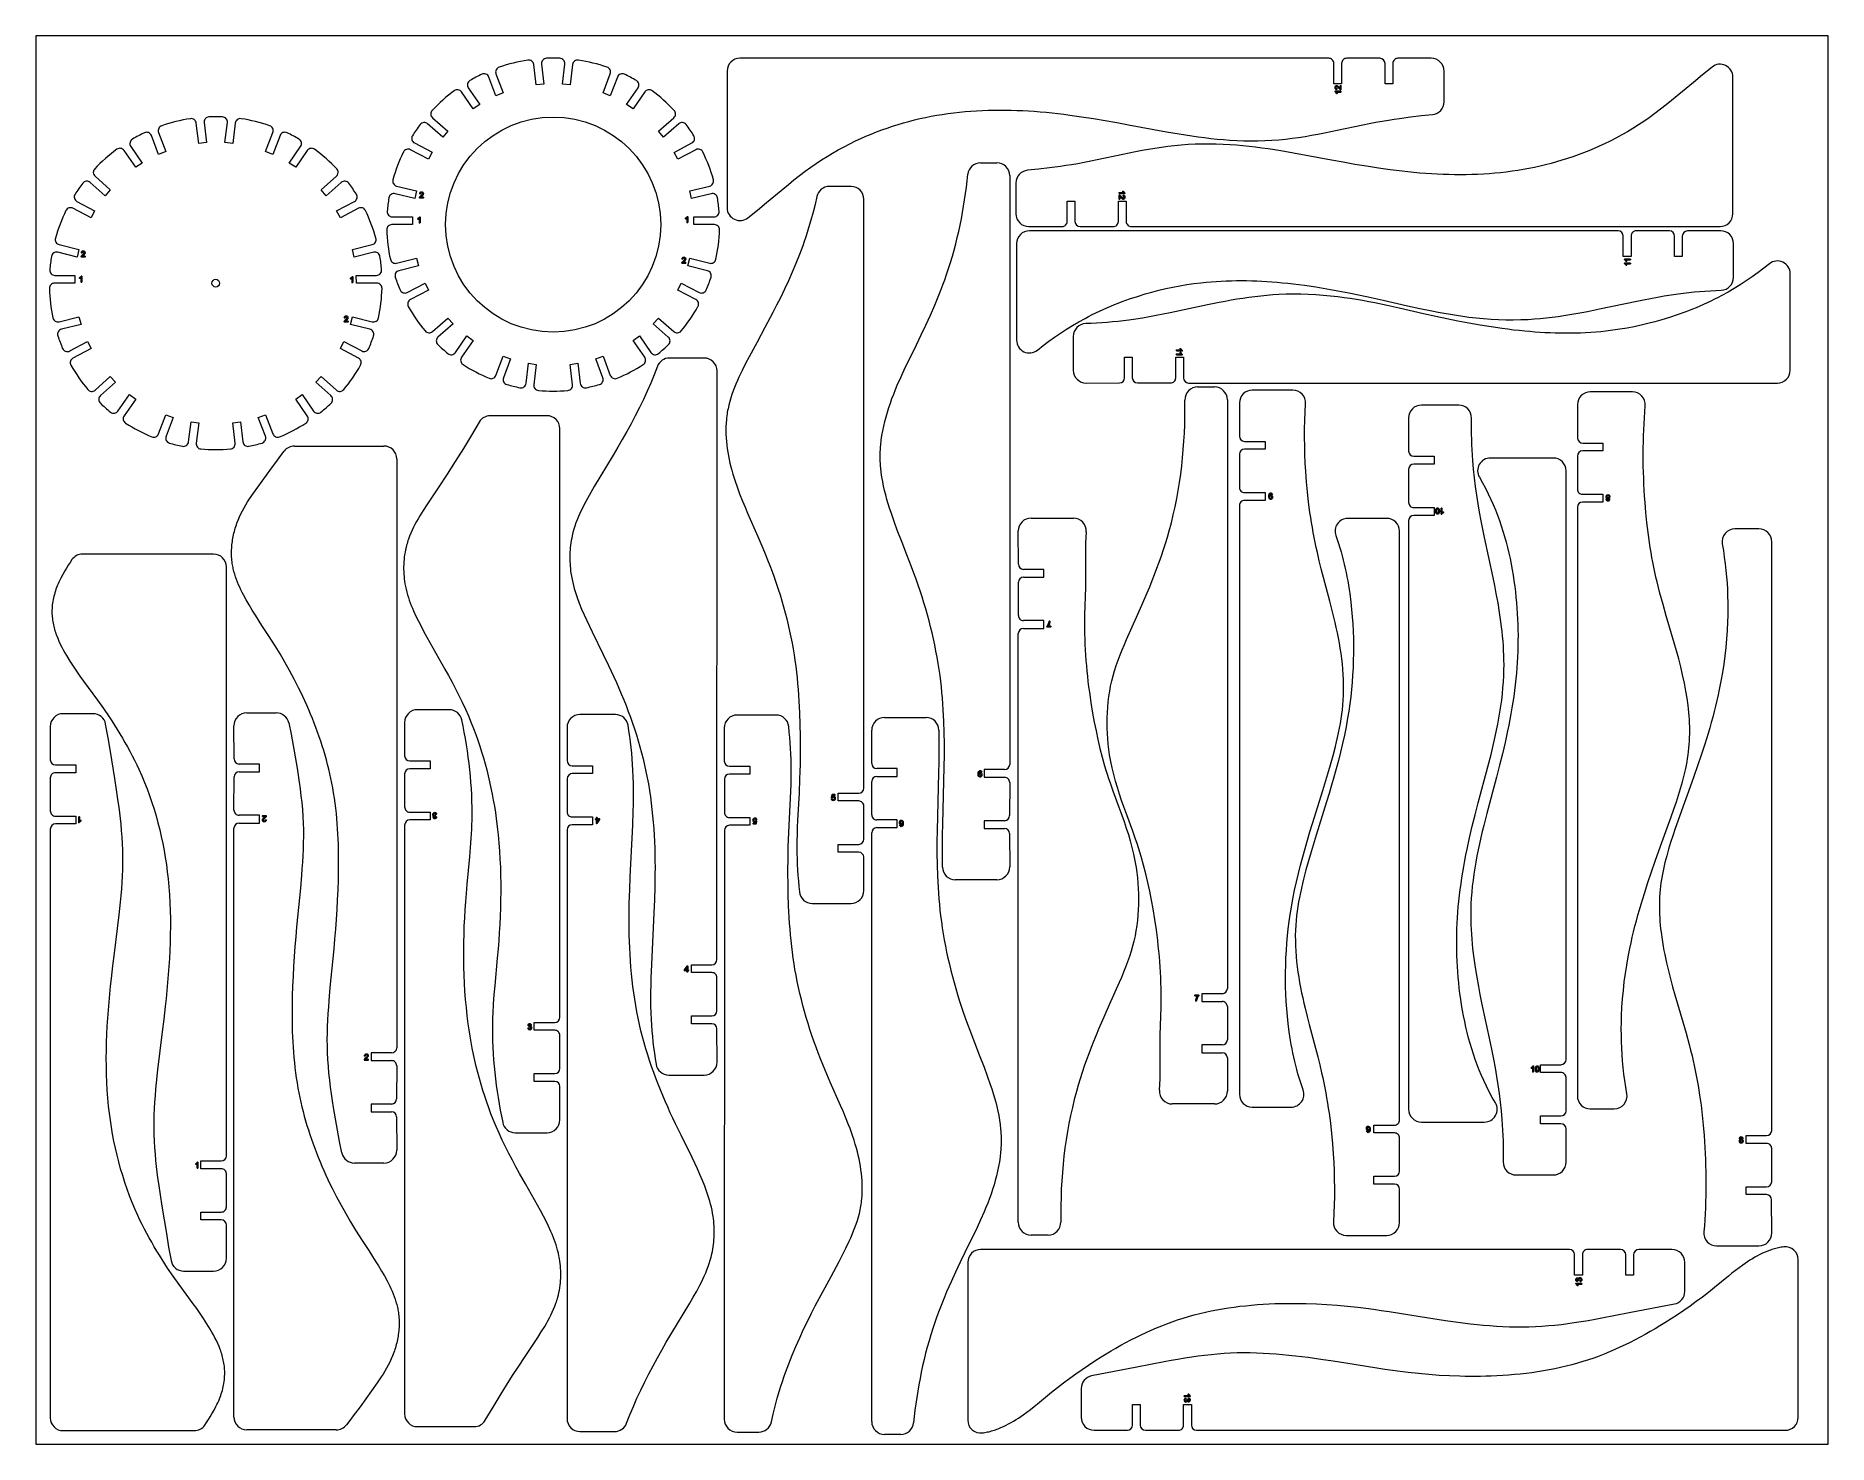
# Model space of a CAD drawing. Header units: millimetres. Extents: x -308 to 392, y -293 to 257.
import ezdxf

# ---------------------------------------------------------------- set-up
doc = ezdxf.new("R2010")
doc.units = ezdxf.units.MM
doc.header["$MEASUREMENT"] = 0
doc.layers.add('MAKE2D$VISIBLE$LINES', color=7, linetype='Continuous')

msp = doc.modelspace()

# ---------------------------------------------------------------- linework, layer by layer
at = {"layer": 'MAKE2D$VISIBLE$LINES', "color": 250, "lineweight": 20}
msp.add_lwpolyline([(-307.8621, -293.0758), (392.1379, -293.0758), (392.1379, 256.9242), (-307.8621, 256.9242), (-307.8621, -293.0758)], close=True, dxfattribs=at)
at = {"layer": 'MAKE2D$VISIBLE$LINES', "color": 18, "lineweight": 9}
for points in [[(-115.7013, 247.4445), (-119.5191, 246.8574), (-123.277, 245.9312), (-126.9303, 244.6768)], [(-103.1846, 248.1461), (-104.9421, 248.2175), (-106.7018, 248.2176), (-108.4593, 248.1462)], [(-84.7137, 244.6768), (-88.367, 245.9312), (-92.1248, 246.8574), (-95.9426, 247.4445)], [(-32.8782, 248.1676), (-35.6396, 248.1676), (-37.8782, 245.929), (-37.8782, 243.1676)], [(197.0718, 248.1676), (197.0718, 248.1676), (-32.8782, 248.1676), (-32.8782, 248.1676)], [(217.0726, 248.1682), (217.0726, 248.1682), (204.1226, 248.1733), (204.1226, 248.1733)], [(219.0718, 246.1682), (219.0718, 247.2725), (218.1769, 248.1678), (217.0726, 248.1682)], [(237.1252, 248.171), (237.1252, 248.171), (224.1232, 248.1798), (224.1232, 248.1798)], [(242.1218, 243.171), (242.1218, 245.9311), (239.8853, 248.1691), (237.1252, 248.171)], [(-133.6688, 241.9326), (-135.2582, 241.179), (-136.8163, 240.3613), (-138.3393, 239.4813)], [(-73.3046, 239.4813), (-74.8276, 240.3613), (-76.3857, 241.179), (-77.9751, 241.9326)], [(-37.8782, 243.1676), (-37.8782, 243.1676), (-37.8782, 189.7815), (-37.8782, 189.7815)], [(242.1218, 231.1857), (242.1218, 231.1857), (242.1218, 243.171), (242.1218, 243.171)], [(354.9236, 187.449), (354.9236, 187.449), (354.9236, 240.8351), (354.9236, 240.8351)], [(-144.4258, 235.4945), (-147.5334, 233.2005), (-150.4304, 230.634), (-153.0823, 227.8255)], [(-58.5616, 227.8255), (-61.2135, 230.634), (-64.1105, 233.2005), (-67.2182, 235.4945)], [(237.6277, 226.2114), (240.1801, 226.471), (242.1218, 228.6202), (242.1218, 231.1857)], [(-247.4907, 224.5782), (-251.3085, 223.9911), (-255.0664, 223.0649), (-258.7197, 221.8105)], [(-234.974, 225.2799), (-236.7315, 225.3513), (-238.4912, 225.3513), (-240.2487, 225.2799)], [(-216.5031, 221.8105), (-220.1564, 223.0649), (-223.9142, 223.9911), (-227.732, 224.5782)], [(-265.4582, 219.0663), (-267.0476, 218.3127), (-268.6057, 217.495), (-270.1287, 216.615)], [(-205.094, 216.615), (-206.617, 217.495), (-208.1751, 218.3127), (-209.7645, 219.0663)], [(-157.7737, 222.264), (-158.8308, 220.8581), (-159.8304, 219.41), (-160.77, 217.923)], [(-50.8739, 217.923), (-51.8135, 219.4099), (-52.8131, 220.8581), (-53.8702, 222.264)], [(-276.2152, 212.6282), (-279.3228, 210.3342), (-282.2198, 207.7677), (-284.8717, 204.9592)], [(-190.351, 204.9592), (-193.0029, 207.7677), (-195.8999, 210.3342), (-199.0076, 212.6282)], [(-164.3065, 211.5644), (-165.9921, 208.0889), (-167.3646, 204.4701), (-168.4075, 200.7509)], [(-43.2364, 200.7509), (-44.2794, 204.4701), (-45.6518, 208.0889), (-47.3374, 211.5644)], [(61.1024, 207.3488), (58.5336, 207.3488), (56.3828, 205.4023), (56.1272, 202.8463)], [(61.1024, 207.3488), (61.1024, 207.3488), (67.4779, 207.3488), (67.4779, 207.3488)], [(79.4177, 204.4052), (76.8653, 204.1456), (74.9236, 201.9964), (74.9236, 199.4309)], [(-289.5631, 199.3977), (-290.6202, 197.9919), (-291.6198, 196.5437), (-292.5594, 195.0567)], [(-182.6633, 195.0567), (-183.6029, 196.5436), (-184.6025, 197.9918), (-185.6596, 199.3977)], [(2.0316, 198.1097), (-0.3208, 198.1097), (-2.355, 196.4699), (-2.8544, 194.1712)], [(10.5463, 198.1097), (10.5463, 198.1097), (2.0316, 198.1097), (2.0316, 198.1097)], [(72.4779, 202.3488), (72.4779, 202.3488), (72.4779, -27.6012), (72.4779, -27.6012)], [(74.9236, 199.4309), (74.9236, 199.4309), (74.9236, 187.4456), (74.9236, 187.4456)], [(-169.977, 193.6462), (-170.2597, 191.9101), (-170.4717, 190.1633), (-170.6127, 188.41)], [(-41.0311, 188.41), (-41.1721, 190.1633), (-41.3842, 191.9102), (-41.6669, 193.6463)], [(15.5064, -36.8407), (15.5064, -36.8407), (15.5463, 193.1088), (15.5463, 193.1088)], [(-296.0959, 188.6981), (-297.7815, 185.2226), (-299.154, 181.6038), (-300.1969, 177.8846)], [(-175.0258, 177.8846), (-176.0688, 181.6038), (-177.4412, 185.2226), (-179.1268, 188.6981)], [(74.9236, 187.4456), (74.9236, 184.6855), (77.1601, 182.4475), (79.9202, 182.4456)], [(79.9202, 182.4456), (79.9202, 182.4456), (92.9222, 182.4368), (92.9222, 182.4368)], [(97.9736, 184.4484), (97.9736, 183.3441), (98.8685, 182.4488), (99.9728, 182.4484)], [(99.9728, 182.4484), (99.9728, 182.4484), (112.9228, 182.4433), (112.9228, 182.4433)], [(119.9736, 182.449), (119.9736, 182.449), (349.9236, 182.449), (349.9236, 182.449)], [(349.9236, 182.449), (352.685, 182.449), (354.9236, 184.6876), (354.9236, 187.449)], [(-170.7892, 181.1362), (-170.6666, 177.2755), (-170.2001, 173.4334), (-169.3952, 169.6556)], [(-42.2487, 169.6556), (-41.4439, 173.4334), (-40.9773, 177.2755), (-40.8547, 181.1362)], [(75.1799, 175.7813), (75.1799, 175.7813), (75.1799, 138.0954), (75.1799, 138.0954)], [(310.1301, 180.7575), (310.1301, 180.7575), (80.1804, 180.7813), (80.1804, 180.7813)], [(312.1299, 178.7575), (312.1299, 179.862), (311.2346, 180.7574), (310.1301, 180.7575)], [(330.1316, 180.7381), (330.1316, 180.7381), (317.1816, 180.7488), (317.1816, 180.7488)], [(332.1299, 178.7381), (332.1299, 179.842), (331.2355, 180.7372), (330.1316, 180.7381)], [(337.1722, 180.7127), (336.0707, 180.7085), (335.1799, 179.8143), (335.1799, 178.7128)], [(350.1607, 180.7626), (350.1607, 180.7626), (337.1722, 180.7127), (337.1722, 180.7127)], [(355.1799, 162.5759), (355.1799, 162.5759), (355.1799, 175.7626), (355.1799, 175.7626)], [(-301.7664, 170.7799), (-302.0491, 169.0438), (-302.2611, 167.297), (-302.4021, 165.5437)], [(-172.8205, 165.5437), (-172.9615, 167.297), (-173.1736, 169.0439), (-173.4563, 170.78)], [(-167.4832, 162.6353), (-166.9267, 160.9667), (-166.3027, 159.3214), (-165.6127, 157.7034)], [(-46.0312, 157.7034), (-45.3412, 159.3214), (-44.7172, 160.9667), (-44.1607, 162.6353)], [(350.3519, 157.5789), (353.0448, 157.6715), (355.1799, 159.8814), (355.1799, 162.5759)], [(377.3261, 126.3179), (377.3261, 126.3179), (377.3261, 164.0038), (377.3261, 164.0038)], [(-302.5786, 158.2699), (-302.456, 154.4092), (-301.9895, 150.5671), (-301.1846, 146.7893)], [(-174.0381, 146.7893), (-173.2333, 150.5671), (-172.7667, 154.4092), (-172.6441, 158.2699)], [(-162.3886, 151.1808), (-160.4859, 147.8193), (-158.2873, 144.6341), (-155.819, 141.663)], [(-55.825, 141.663), (-53.3566, 144.6341), (-51.158, 147.8193), (-49.2553, 151.1808)], [(102.1541, 144.5203), (99.4612, 144.4277), (97.3261, 142.2178), (97.3261, 139.5233)], [(-299.2726, 139.769), (-298.7161, 138.1004), (-298.0921, 136.4551), (-297.4021, 134.8371)], [(-177.8206, 134.8371), (-177.1306, 136.4551), (-176.5066, 138.1004), (-175.9501, 139.769)], [(-150.8635, 136.3355), (-149.5953, 135.1166), (-148.2782, 133.9497), (-146.9153, 132.8377)], [(-64.7286, 132.8377), (-63.3657, 133.9497), (-62.0486, 135.1166), (-60.7804, 136.3355)], [(97.3261, 139.5233), (97.3261, 139.5233), (97.3261, 126.3366), (97.3261, 126.3366)], [(-294.178, 128.3145), (-292.2753, 124.953), (-290.0767, 121.7678), (-287.6084, 118.7967)], [(-187.6144, 118.7967), (-185.146, 121.7678), (-182.9474, 124.953), (-181.0447, 128.3145)], [(-141.0293, 128.5606), (-137.7824, 126.4683), (-134.3554, 124.6697), (-130.7891, 123.186)], [(-80.8549, 123.186), (-77.2885, 124.6697), (-73.8615, 126.4683), (-70.6146, 128.5606)], [(-60.4177, 131.0931), (-62.4886, 131.0931), (-64.3452, 129.8165), (-65.0864, 127.8829)], [(-46.8217, 131.0931), (-46.8217, 131.0931), (-60.4177, 131.0931), (-60.4177, 131.0931)], [(-41.8352, -103.857), (-41.8352, -103.857), (-41.8217, 126.0928), (-41.8217, 126.0928)], [(-123.9254, 120.7716), (-122.236, 120.2818), (-120.5275, 119.8606), (-118.8039, 119.5094)], [(-92.84, 119.5093), (-91.1164, 119.8606), (-89.4079, 120.2817), (-87.7185, 120.7716)], [(102.3453, 121.3366), (102.3453, 121.3366), (115.3338, 121.3865), (115.3338, 121.3865)], [(115.3338, 121.3865), (116.4353, 121.3907), (117.3261, 122.2849), (117.3261, 123.3864)], [(120.3761, 123.3611), (120.3761, 122.2572), (121.2705, 121.362), (122.3744, 121.3611)], [(122.3744, 121.3611), (122.3744, 121.3611), (135.3244, 121.3504), (135.3244, 121.3504)], [(140.3761, 123.3417), (140.3761, 122.2372), (141.2714, 121.3418), (142.3759, 121.3417)], [(142.3759, 121.3417), (142.3759, 121.3417), (372.3256, 121.3179), (372.3256, 121.3179)], [(145.8805, 119.7885), (145.8805, 119.7885), (152.5144, 119.7885), (152.5144, 119.7885)], [(-282.6529, 113.4692), (-281.3847, 112.2503), (-280.0676, 111.0834), (-278.7047, 109.9714)], [(-196.518, 109.9714), (-195.1551, 111.0834), (-193.838, 112.2503), (-192.5698, 113.4692)], [(-111.6045, 118.4575), (-107.7571, 118.1138), (-103.8868, 118.1138), (-100.0395, 118.4574)], [(157.5144, 114.7881), (157.5144, 114.7881), (157.4967, -115.1617), (157.4967, -115.1617)], [(162.2131, 113.5472), (162.2131, 113.5472), (162.2222, 100.5493), (162.2222, 100.5493)], [(183.0411, 118.5507), (183.0411, 118.5507), (167.2131, 118.5507), (167.2131, 118.5507)], [(247.8619, 112.7111), (247.8619, 112.7111), (233.2905, 112.7111), (233.2905, 112.7111)], [(294.2213, 112.855), (294.2213, 112.855), (294.2631, 99.8647), (294.2631, 99.8647)], [(315.7143, 117.8711), (315.7143, 117.8711), (299.2213, 117.8711), (299.2213, 117.8711)], [(-272.8187, 105.6943), (-269.5718, 103.602), (-266.1448, 101.8034), (-262.5785, 100.3197)], [(-212.6443, 100.3197), (-209.0779, 101.8034), (-205.6509, 103.602), (-202.404, 105.6943)], [(-130.3729, 108.57), (-132.1492, 108.57), (-133.7922, 107.6275), (-134.689, 106.0941)], [(-108.1969, 108.57), (-108.1969, 108.57), (-130.3729, 108.57), (-130.3729, 108.57)], [(228.2905, 107.7095), (228.2905, 107.7095), (228.2946, 94.7105), (228.2946, 94.7105)], [(-103.2083, -126.3801), (-103.2083, -126.3801), (-103.1969, 103.5698), (-103.1969, 103.5698)], [(162.2222, 100.5493), (162.223, 99.4453), (163.1182, 98.5507), (164.2222, 98.5507)], [(294.2631, 99.8647), (294.2666, 98.7626), (295.161, 97.8711), (296.2631, 97.8711)], [(-255.7148, 97.9054), (-254.0254, 97.4155), (-252.3169, 96.9944), (-250.5933, 96.6431)], [(-243.3939, 95.5912), (-239.5465, 95.2475), (-235.6762, 95.2475), (-231.8289, 95.5911)], [(-224.6294, 96.643), (-222.9058, 96.9943), (-221.1973, 97.4154), (-219.5079, 97.9053)], [(-206.9019, 96.7134), (-208.4431, 96.7134), (-209.8983, 96.0026), (-210.8457, 94.7869)], [(-206.9019, 96.7134), (-206.9019, 96.7134), (-171.905, 96.7134), (-171.905, 96.7134)], [(-166.905, 91.7133), (-166.905, 91.7133), (-166.9092, -138.2366), (-166.9092, -138.2366)], [(162.2222, 93.5022), (162.2222, 93.5022), (162.2127, 80.5522), (162.2127, 80.5522)], [(164.2222, 95.5007), (163.1182, 95.5007), (162.223, 94.6062), (162.2222, 93.5022)], [(228.2946, 94.7105), (228.2949, 93.6062), (229.1902, 92.7111), (230.2946, 92.7111)], [(284.7918, 92.0555), (284.7918, 92.0555), (260.23, 92.0555), (260.23, 92.0555)], [(294.2316, 92.8247), (294.2316, 92.8247), (294.2088, 79.8747), (294.2088, 79.8747)], [(296.2316, 94.8211), (295.1284, 94.8211), (294.2336, 93.9278), (294.2316, 92.8247)], [(230.2952, 89.6611), (229.1906, 89.6611), (228.2952, 88.7657), (228.2952, 87.6611)], [(228.2952, 87.6611), (228.2952, 87.6611), (228.2952, 74.7111), (228.2952, 74.7111)], [(289.7857, -142.8946), (289.7857, -142.8946), (289.7918, 87.0553), (289.7918, 87.0553)], [(162.2043, 73.5007), (162.2043, 73.5007), (162.2094, -156.4494), (162.2094, -156.4494)], [(294.2172, 72.8212), (294.2172, 72.8212), (294.2055, -157.1286), (294.2055, -157.1286)], [(296.2172, 74.8211), (295.1127, 74.8211), (294.2172, 73.9257), (294.2172, 72.8212)], [(75.8609, 50.5624), (75.8609, 50.5624), (75.8417, 63.5579), (75.8417, 63.5579)], [(80.8417, 68.5653), (80.8417, 68.5653), (97.37, 68.5653), (97.37, 68.5653)], [(219.7453, 68.4703), (219.7453, 68.4703), (204.5632, 68.4703), (204.5632, 68.4703)], [(224.7453, 63.4704), (224.7452, 66.2318), (222.5066, 68.4703), (219.7453, 68.4703)], [(224.7504, -166.4797), (224.7504, -166.4797), (224.7453, 63.4704), (224.7453, 63.4704)], [(228.2951, 67.6612), (228.2951, 67.6612), (228.289, -162.2887), (228.289, -162.2887)], [(230.2951, 69.6611), (229.1906, 69.6611), (228.2952, 68.7657), (228.2951, 67.6612)], [(365.103, 64.3768), (365.103, 64.3768), (355.6966, 64.3768), (355.6966, 64.3768)], [(370.0913, -170.5733), (370.0913, -170.5733), (370.103, 59.3765), (370.103, 59.3765)], [(-289.6582, 54.5026), (-291.2929, 54.5026), (-292.8244, 53.7035), (-293.7595, 52.3625)], [(-238.4348, 54.5026), (-238.4348, 54.5026), (-289.6582, 54.5026), (-289.6582, 54.5026)], [(-233.4348, -180.4474), (-233.4348, -180.4474), (-233.4348, 49.5026), (-233.4348, 49.5026)], [(75.8609, 50.5624), (75.8626, 49.4589), (76.7575, 48.5653), (77.8609, 48.5653)], [(75.8607, 30.5657), (75.8607, 30.5657), (75.8635, 43.5157), (75.8635, 43.5157)], [(77.8635, 45.5153), (76.759, 45.5153), (75.8637, 44.6201), (75.8635, 43.5157)], [(75.8346, -206.4343), (75.8346, -206.4343), (75.8523, 23.5155), (75.8523, 23.5155)], [(77.8523, 25.5153), (76.7478, 25.5153), (75.8524, 24.62), (75.8523, 23.5155)], [(-146.395, -6.2378), (-146.395, -6.2378), (-158.8415, -6.2378), (-158.8415, -6.2378)], [(-141.5013, -10.2121), (-141.9867, -7.8963), (-144.0289, -6.2378), (-146.395, -6.2378)], [(-302.2219, -12.7999), (-302.2219, -12.7999), (-302.2219, -25.7999), (-302.2219, -25.7999)], [(-285.525, -7.7999), (-285.525, -7.7999), (-297.2219, -7.7999), (-297.2219, -7.7999)], [(-280.6058, -11.9042), (-281.0387, -9.5273), (-283.109, -7.7999), (-285.525, -7.7999)], [(-230.4591, -25.4788), (-230.4591, -25.4788), (-230.4904, -12.4861), (-230.4904, -12.4861)], [(-225.4905, -7.474), (-225.4905, -7.474), (-213.9558, -7.474), (-213.9558, -7.474)], [(-209.0677, -11.4224), (-209.5633, -9.1189), (-211.5997, -7.474), (-213.9558, -7.474)], [(-163.8415, -11.2408), (-163.8415, -11.2408), (-163.8339, -24.239), (-163.8339, -24.239)], [(-100.3842, -13.143), (-100.3842, -13.143), (-100.3751, -26.1409), (-100.3751, -26.1409)], [(-81.5071, -8.1395), (-81.5071, -8.1395), (-95.3842, -8.1395), (-95.3842, -8.1395)], [(-76.5734, -12.3284), (-76.9705, -9.9125), (-79.0588, -8.1395), (-81.5071, -8.1395)], [(-38.9948, -13.3498), (-38.9948, -13.3498), (-38.9681, -26.3436), (-38.9681, -26.3436)], [(-18.7791, -8.3395), (-18.7791, -8.3395), (-33.9948, -8.3395), (-33.9948, -8.3395)], [(-13.8072, -12.8103), (-14.0778, -10.2681), (-16.2226, -8.3395), (-18.7791, -8.3395)], [(23.59, -9.257), (23.59, -9.257), (39.8122, -9.257), (39.8122, -9.257)], [(44.812, -14.2216), (44.7926, -11.4741), (42.5598, -9.257), (39.8122, -9.257)], [(18.6033, -27.259), (18.6033, -27.259), (18.59, -14.2621), (18.59, -14.2621)], [(-302.2219, -25.7999), (-302.2219, -26.9045), (-301.3265, -27.7999), (-300.2219, -27.7999)], [(-230.4591, -25.4788), (-230.4565, -26.5815), (-229.5618, -27.474), (-228.4591, -27.474)], [(-163.8339, -24.239), (-163.8333, -25.3431), (-162.938, -26.2378), (-161.8339, -26.2378)], [(-100.3751, -26.1409), (-100.3744, -27.2449), (-99.4792, -28.1395), (-98.3751, -28.1395)], [(-38.9681, -26.3436), (-38.9658, -27.4466), (-38.071, -28.3395), (-36.9681, -28.3395)], [(18.6033, -27.259), (18.6044, -28.3628), (19.4995, -29.257), (20.6033, -29.257)], [(70.4779, -29.6012), (71.5825, -29.6012), (72.4779, -28.7058), (72.4779, -27.6012)], [(-302.2219, -32.8499), (-302.2219, -32.8499), (-302.2219, -45.7999), (-302.2219, -45.7999)], [(-230.4869, -45.4697), (-230.4869, -45.4697), (-230.4587, -32.5197), (-230.4587, -32.5197)], [(-228.4587, -30.524), (-229.5615, -30.524), (-230.4563, -31.4168), (-230.4587, -32.5197)], [(-161.8327, -29.2878), (-162.9373, -29.2878), (-163.8327, -30.1832), (-163.8327, -31.2878)], [(-163.8327, -31.2878), (-163.8327, -31.2878), (-163.8327, -44.2378), (-163.8327, -44.2378)], [(-100.3355, -33.1853), (-100.3355, -33.1853), (-100.3626, -46.1353), (-100.3626, -46.1353)], [(-98.3355, -31.1895), (-99.4385, -31.1895), (-100.3332, -32.0824), (-100.3355, -33.1853)], [(-36.964, -31.3895), (-38.0685, -31.3895), (-38.964, -32.2849), (-38.964, -33.3895)], [(-38.964, -33.3895), (-38.964, -33.3895), (-38.964, -46.3395), (-38.964, -46.3395)], [(18.5771, -47.2532), (18.5771, -47.2532), (18.6016, -34.3032), (18.6016, -34.3032)], [(20.6016, -32.307), (19.4985, -32.307), (18.6037, -33.2001), (18.6016, -34.3032)], [(72.4857, -34.655), (72.4857, -34.655), (72.4612, -47.605), (72.4612, -47.605)], [(13.5064, -38.8403), (14.6109, -38.8403), (15.5062, -37.9451), (15.5064, -36.8407)], [(15.5061, -56.8403), (15.5061, -56.8403), (15.5061, -43.8903), (15.5061, -43.8903)], [(70.4612, -49.6012), (71.5643, -49.6012), (72.4591, -48.7081), (72.4612, -47.605)], [(-300.2219, -50.8499), (-301.3265, -50.8499), (-302.2219, -51.7453), (-302.2219, -52.8499)], [(-302.2219, -52.8499), (-302.2219, -52.8499), (-302.2219, -282.7999), (-302.2219, -282.7999)], [(-230.5024, -282.4739), (-230.5024, -282.4739), (-230.4982, -52.524), (-230.4982, -52.524)], [(-228.4982, -50.524), (-229.6028, -50.524), (-230.4982, -51.4194), (-230.4982, -52.524)], [(-163.8328, -51.2877), (-163.8328, -51.2877), (-163.8442, -281.2376), (-163.8442, -281.2376)], [(-161.8328, -49.2878), (-162.9374, -49.2878), (-163.8328, -50.1832), (-163.8328, -51.2877)], [(-100.3739, -53.1894), (-100.3739, -53.1894), (-100.3874, -283.1392), (-100.3874, -283.1392)], [(-98.3739, -51.1895), (-99.4784, -51.1895), (-100.3738, -52.0849), (-100.3739, -53.1894)], [(-38.9643, -53.3891), (-38.9643, -53.3891), (-39.0042, -283.3386), (-39.0042, -283.3386)], [(-36.9643, -51.3895), (-38.0688, -51.3895), (-38.9641, -52.2847), (-38.9643, -53.3891)], [(20.5849, -52.307), (19.4803, -52.307), (18.5849, -53.2024), (18.5849, -54.307)], [(18.5849, -284.257), (18.5849, -284.257), (18.5849, -54.307), (18.5849, -54.307)], [(72.4595, -54.6492), (72.4584, -53.5454), (71.5633, -52.6512), (70.4595, -52.6512)], [(72.4595, -54.6492), (72.4595, -54.6492), (72.4728, -67.6461), (72.4728, -67.6461)], [(13.5061, -58.8403), (14.6106, -58.8403), (15.5061, -57.9449), (15.5061, -56.8403)], [(15.5102, -63.8862), (15.5079, -62.7832), (14.6131, -61.8903), (13.5102, -61.8903)], [(15.5369, -76.88), (15.5369, -76.88), (15.5102, -63.8862), (15.5102, -63.8862)], [(46.2508, -67.6866), (46.2702, -70.4341), (48.503, -72.6512), (51.2506, -72.6512)], [(67.4728, -72.6512), (67.4728, -72.6512), (51.2506, -72.6512), (51.2506, -72.6512)], [(-9.6507, -77.4195), (-9.3801, -79.9617), (-7.2353, -81.8903), (-4.6788, -81.8903)], [(-4.6788, -81.8903), (-4.6788, -81.8903), (10.5369, -81.8903), (10.5369, -81.8903)], [(-43.8352, -105.8569), (-42.7307, -105.8569), (-41.8353, -104.9615), (-41.8352, -103.857)], [(-41.8736, -123.8611), (-41.8736, -123.8611), (-41.8465, -110.9111), (-41.8465, -110.9111)], [(155.4967, -117.1615), (156.6012, -117.1615), (157.4966, -116.2662), (157.4967, -115.1617)], [(-43.8736, -125.8569), (-42.7706, -125.8569), (-41.8759, -124.964), (-41.8736, -123.8611)], [(157.4883, -122.2119), (157.4883, -122.2119), (157.4855, -135.1619), (157.4855, -135.1619)], [(-105.2083, -128.38), (-104.1037, -128.38), (-103.2083, -127.4846), (-103.2083, -126.3801)], [(-41.834, -130.9055), (-41.8347, -129.8015), (-42.7299, -128.9069), (-43.834, -128.9069)], [(-41.8249, -143.9034), (-41.8249, -143.9034), (-41.834, -130.9055), (-41.834, -130.9055)], [(-168.9092, -140.2366), (-167.8046, -140.2366), (-166.9092, -139.3412), (-166.9092, -138.2366)], [(-103.2084, -146.38), (-103.2084, -146.38), (-103.2084, -133.43), (-103.2084, -133.43)], [(155.4855, -137.1615), (156.59, -137.1615), (157.4853, -136.2663), (157.4855, -135.1619)], [(-166.9205, -145.2909), (-166.9205, -145.2909), (-166.9487, -158.2409), (-166.9487, -158.2409)], [(-105.2084, -148.38), (-104.1038, -148.38), (-103.2084, -147.4846), (-103.2084, -146.38)], [(-65.6357, -144.718), (-65.2386, -147.1339), (-63.1503, -148.9069), (-60.702, -148.9069)], [(157.4881, -142.2086), (157.4864, -141.1051), (156.5915, -140.2115), (155.4881, -140.2115)], [(157.4881, -142.2086), (157.4881, -142.2086), (157.5073, -155.2041), (157.5073, -155.2041)], [(287.7857, -144.8945), (288.8902, -144.8945), (289.7856, -143.9991), (289.7857, -142.8946)], [(-103.2072, -153.4288), (-103.2078, -152.3247), (-104.1031, -151.43), (-105.2072, -151.43)], [(-103.1996, -166.427), (-103.1996, -166.427), (-103.2072, -153.4288), (-103.2072, -153.4288)], [(-60.702, -148.9069), (-60.702, -148.9069), (-46.8249, -148.9069), (-46.8249, -148.9069)], [(289.7856, -162.8945), (289.7856, -162.8945), (289.7856, -149.9445), (289.7856, -149.9445)], [(-168.9487, -160.2366), (-167.8459, -160.2366), (-166.9511, -159.3438), (-166.9487, -158.2409)], [(152.5073, -160.2115), (152.5073, -160.2115), (135.979, -160.2115), (135.979, -160.2115)], [(162.2094, -156.4494), (162.2095, -159.2108), (164.4481, -161.4493), (167.2094, -161.4493)], [(-166.9483, -165.2818), (-166.9509, -164.1791), (-167.8456, -163.2866), (-168.9483, -163.2866)], [(-166.9483, -165.2818), (-166.9483, -165.2818), (-166.917, -178.2745), (-166.917, -178.2745)], [(-125.5398, -167.4557), (-125.0544, -169.7715), (-123.0122, -171.43), (-120.6461, -171.43)], [(167.2094, -161.4493), (167.2094, -161.4493), (182.3915, -161.4493), (182.3915, -161.4493)], [(233.289, -167.2889), (233.289, -167.2889), (257.8508, -167.2889), (257.8508, -167.2889)], [(287.7856, -164.8945), (288.8902, -164.8945), (289.7856, -163.9991), (289.7856, -162.8945)], [(289.7862, -169.9439), (289.7859, -168.8396), (288.8906, -167.9445), (287.7862, -167.9445)], [(299.2055, -162.1289), (299.2055, -162.1289), (308.6119, -162.1289), (308.6119, -162.1289)], [(-120.6461, -171.43), (-120.6461, -171.43), (-108.1996, -171.43), (-108.1996, -171.43)], [(224.7325, -186.4812), (224.7325, -186.4812), (224.742, -173.5312), (224.742, -173.5312)], [(289.7903, -182.9429), (289.7903, -182.9429), (289.7862, -169.9439), (289.7862, -169.9439)], [(368.0913, -172.5732), (369.1958, -172.5732), (370.0913, -171.6778), (370.0913, -170.5733)], [(-235.4348, -182.4474), (-234.3302, -182.4474), (-233.4348, -181.552), (-233.4348, -180.4474)], [(-188.3397, -179.3382), (-187.8441, -181.6417), (-185.8077, -183.2866), (-183.4516, -183.2866)], [(370.0769, -190.5768), (370.0769, -190.5768), (370.0997, -177.6268), (370.0997, -177.6268)], [(-233.4348, -200.4474), (-233.4348, -200.4474), (-233.4348, -187.4974), (-233.4348, -187.4974)], [(-171.9169, -183.2866), (-171.9169, -183.2866), (-183.4516, -183.2866), (-183.4516, -183.2866)], [(222.7325, -188.4797), (223.8365, -188.4797), (224.7317, -187.5852), (224.7325, -186.4812)], [(270.2189, -187.9445), (270.2189, -187.9445), (284.7903, -187.9445), (284.7903, -187.9445)], [(224.7325, -193.5283), (224.7317, -192.4243), (223.8365, -191.5297), (222.7325, -191.5297)], [(224.7416, -206.5262), (224.7416, -206.5262), (224.7325, -193.5283), (224.7325, -193.5283)], [(370.0454, -197.6168), (370.0419, -196.5147), (369.1475, -195.6232), (368.0454, -195.6232)], [(368.0769, -192.5732), (369.1801, -192.5732), (370.0749, -191.6799), (370.0769, -190.5768)], [(370.0872, -210.6071), (370.0872, -210.6071), (370.0454, -197.6168), (370.0454, -197.6168)], [(-233.4348, -207.4974), (-233.4348, -206.3928), (-234.3302, -205.4974), (-235.4348, -205.4974)], [(-233.4348, -220.4974), (-233.4348, -220.4974), (-233.4348, -207.4974), (-233.4348, -207.4974)], [(87.4685, -211.4347), (87.4685, -211.4347), (80.8346, -211.4347), (80.8346, -211.4347)], [(203.9136, -211.5297), (203.9136, -211.5297), (219.7416, -211.5297), (219.7416, -211.5297)], [(348.5942, -215.6232), (348.5942, -215.6232), (365.0872, -215.6232), (365.0872, -215.6232)], [(-255.0509, -221.3931), (-254.618, -223.77), (-252.5477, -225.4974), (-250.1317, -225.4974)], [(56.1414, -222.0531), (56.1414, -222.0531), (56.1414, -283.7145), (56.1414, -283.7145)], [(291.0915, -217.0591), (291.0915, -217.0591), (61.1416, -217.0531), (61.1416, -217.0531)], [(293.0914, -219.0591), (293.0914, -217.9546), (292.196, -217.0592), (291.0915, -217.0591)], [(311.0943, -217.0877), (311.0943, -217.0877), (298.1443, -217.0693), (298.1443, -217.0693)], [(313.0914, -219.0877), (313.0914, -217.9843), (312.1977, -217.0893), (311.0943, -217.0877)], [(318.139, -217.0882), (317.0354, -217.0895), (316.1414, -217.9845), (316.1414, -219.0882)], [(331.1354, -217.0725), (331.1354, -217.0725), (318.139, -217.0882), (318.139, -217.0882)], [(336.1414, -233.4194), (336.1414, -233.4194), (336.1414, -222.0725), (336.1414, -222.0725)], [(380.4251, -282.6578), (380.4251, -282.6578), (380.4251, -220.9964), (380.4251, -220.9964)], [(-250.1317, -225.4974), (-250.1317, -225.4974), (-238.4348, -225.4974), (-238.4348, -225.4974)], [(332.0882, -238.3289), (334.4412, -237.8752), (336.1414, -235.8157), (336.1414, -233.4194)], [(104.4783, -266.382), (102.1253, -266.8357), (100.4251, -268.8952), (100.4251, -271.2915)], [(100.4251, -271.2915), (100.4251, -271.2915), (100.4251, -282.6384), (100.4251, -282.6384)], [(-245.9985, -287.7999), (-244.3638, -287.7999), (-242.8323, -287.0008), (-241.8972, -285.6598)], [(-190.5055, -287.474), (-188.9643, -287.474), (-187.5091, -286.7632), (-186.5617, -285.5475)], [(-158.8442, -286.2378), (-158.8442, -286.2378), (-136.6682, -286.2378), (-136.6682, -286.2378)], [(-136.6682, -286.2378), (-134.8919, -286.2378), (-133.2489, -285.2953), (-132.3521, -283.7619)], [(-81.7914, -288.1395), (-79.7205, -288.1395), (-77.8639, -286.8629), (-77.1227, -284.9293)], [(-25.4895, -288.3395), (-23.1371, -288.3395), (-21.1029, -286.6997), (-20.6035, -284.401)], [(29.9604, -289.257), (32.5292, -289.257), (34.68, -287.3105), (34.9356, -284.7545)], [(118.4275, -287.6227), (119.5311, -287.6214), (120.4251, -286.7264), (120.4251, -285.6227)], [(123.4751, -285.6232), (123.4751, -286.7266), (124.3688, -287.6216), (125.4722, -287.6232)], [(143.4751, -285.6518), (143.4751, -286.7563), (144.3705, -287.6517), (145.475, -287.6518)], [(-297.2219, -287.7999), (-297.2219, -287.7999), (-245.9985, -287.7999), (-245.9985, -287.7999)], [(-190.5055, -287.474), (-190.5055, -287.474), (-225.5024, -287.474), (-225.5024, -287.474)], [(-95.3874, -288.1395), (-95.3874, -288.1395), (-81.7914, -288.1395), (-81.7914, -288.1395)], [(-34.0042, -288.3395), (-34.0042, -288.3395), (-25.4895, -288.3395), (-25.4895, -288.3395)], [(29.9604, -289.257), (29.9604, -289.257), (23.5849, -289.257), (23.5849, -289.257)], [(105.4311, -287.6384), (105.4311, -287.6384), (118.4275, -287.6227), (118.4275, -287.6227)], [(125.4722, -287.6232), (125.4722, -287.6232), (138.4222, -287.6416), (138.4222, -287.6416)], [(145.475, -287.6518), (145.475, -287.6518), (375.4249, -287.6578), (375.4249, -287.6578)]]:
    msp.add_open_spline(points, degree=3, dxfattribs=at)
for points, knots in [([(-113.4119, 245.7088), (-113.4772, 246.2463), (-113.7576, 246.7344), (-114.1891, 247.0615), (-114.1891, 247.0615), (-114.6205, 247.3886), (-115.1662, 247.5268), (-115.7013, 247.4445)], [0, 0, 0, 0, 0.33333333, 0.33333333, 0.33333333, 0.33333333, 1, 1, 1, 1]), ([(-110.3636, 245.9068), (-110.3636, 245.9068), (-109.4135, 238.0823), (-109.4135, 238.0823), (-109.4135, 238.0823), (-109.4135, 238.0823), (-112.4515, 237.7987), (-112.4515, 237.7987), (-112.4515, 237.7987), (-112.4515, 237.7987), (-113.4119, 245.7088), (-113.4119, 245.7088)], [0, 0, 0, 0, 0.25, 0.25, 0.25, 0.25, 0.5, 0.5, 0.5, 0.5, 1, 1, 1, 1]), ([(-108.4593, 248.1462), (-109.0172, 248.1235), (-109.5401, 247.8687), (-109.9018, 247.4434), (-109.9018, 247.4434), (-110.2634, 247.0181), (-110.4309, 246.461), (-110.3636, 245.9068)], [0, 0, 0, 0, 0.33333333, 0.33333333, 0.33333333, 0.33333333, 1, 1, 1, 1]), ([(-101.2804, 245.9067), (-101.2131, 246.4609), (-101.3805, 247.0181), (-101.7421, 247.4434), (-101.7421, 247.4434), (-102.1038, 247.8687), (-102.6268, 248.1235), (-103.1846, 248.1461)], [0, 0, 0, 0, 0.33333333, 0.33333333, 0.33333333, 0.33333333, 1, 1, 1, 1]), ([(-98.232, 245.7088), (-98.232, 245.7088), (-99.1924, 237.7987), (-99.1924, 237.7987), (-99.1924, 237.7987), (-99.1924, 237.7987), (-102.2304, 238.0823), (-102.2304, 238.0823), (-102.2304, 238.0823), (-102.2304, 238.0823), (-101.2804, 245.9067), (-101.2804, 245.9067)], [0, 0, 0, 0, 0.25, 0.25, 0.25, 0.25, 0.5, 0.5, 0.5, 0.5, 1, 1, 1, 1]), ([(-95.9426, 247.4445), (-96.4777, 247.5268), (-97.0234, 247.3886), (-97.4549, 247.0615), (-97.4549, 247.0615), (-97.8863, 246.7344), (-98.1667, 246.2463), (-98.232, 245.7088)], [0, 0, 0, 0, 0.33333333, 0.33333333, 0.33333333, 0.33333333, 1, 1, 1, 1]), ([(199.0718, 246.1676), (199.0718, 246.698), (198.8611, 247.2067), (198.486, 247.5818), (198.486, 247.5818), (198.111, 247.9569), (197.6023, 248.1676), (197.0718, 248.1676)], [0, 0, 0, 0, 0.33333333, 0.33333333, 0.33333333, 0.33333333, 1, 1, 1, 1]), ([(202.1218, 246.1733), (202.1218, 246.1733), (202.1218, 238.239), (202.1218, 238.239), (202.1218, 238.239), (202.1218, 238.239), (199.0718, 238.239), (199.0718, 238.239), (199.0718, 238.239), (199.0718, 238.239), (199.0718, 246.1676), (199.0718, 246.1676)], [0, 0, 0, 0, 0.25, 0.25, 0.25, 0.25, 0.5, 0.5, 0.5, 0.5, 1, 1, 1, 1]), ([(204.1226, 248.1733), (203.592, 248.1735), (203.0831, 247.9629), (202.7079, 247.5878), (202.7079, 247.5878), (202.3326, 247.2127), (202.1218, 246.7039), (202.1218, 246.1733)], [0, 0, 0, 0, 0.33333333, 0.33333333, 0.33333333, 0.33333333, 1, 1, 1, 1]), ([(222.1218, 246.1798), (222.1218, 246.1798), (222.1218, 238.239), (222.1218, 238.239), (222.1218, 238.239), (222.1218, 238.239), (219.0718, 238.239), (219.0718, 238.239), (219.0718, 238.239), (219.0718, 238.239), (219.0718, 246.1682), (219.0718, 246.1682)], [0, 0, 0, 0, 0.25, 0.25, 0.25, 0.25, 0.5, 0.5, 0.5, 0.5, 1, 1, 1, 1]), ([(224.1232, 248.1798), (223.5925, 248.1802), (223.0835, 247.9696), (222.7081, 247.5945), (222.7081, 247.5945), (222.3327, 247.2194), (222.1218, 246.7105), (222.1218, 246.1798)], [0, 0, 0, 0, 0.33333333, 0.33333333, 0.33333333, 0.33333333, 1, 1, 1, 1]), ([(354.9236, 240.8351), (354.9236, 242.7623), (353.816, 244.5179), (352.0767, 245.3478), (352.0767, 245.3478), (350.3374, 246.1777), (348.2759, 245.9341), (346.778, 244.7217)], [0, 0, 0, 0, 0.33333333, 0.33333333, 0.33333333, 0.33333333, 1, 1, 1, 1]), ([(-138.3393, 239.4813), (-138.8228, 239.202), (-139.1674, 238.7334), (-139.29, 238.1887), (-139.29, 238.1887), (-139.4126, 237.644), (-139.3019, 237.0729), (-138.9848, 236.6135)], [0, 0, 0, 0, 0.33333333, 0.33333333, 0.33333333, 0.33333333, 1, 1, 1, 1]), ([(-130.942, 240.8346), (-131.14, 241.3567), (-131.5471, 241.7722), (-132.065, 241.9807), (-132.065, 241.9807), (-132.5829, 242.1892), (-133.1644, 242.1718), (-133.6688, 241.9326)], [0, 0, 0, 0, 0.33333333, 0.33333333, 0.33333333, 0.33333333, 1, 1, 1, 1]), ([(-128.1508, 242.076), (-128.1508, 242.076), (-125.3252, 234.6256), (-125.3252, 234.6256), (-125.3252, 234.6256), (-125.3252, 234.6256), (-128.147, 233.4649), (-128.147, 233.4649), (-128.147, 233.4649), (-128.147, 233.4649), (-130.942, 240.8346), (-130.942, 240.8346)], [0, 0, 0, 0, 0.25, 0.25, 0.25, 0.25, 0.5, 0.5, 0.5, 0.5, 1, 1, 1, 1]), ([(-126.9303, 244.6768), (-127.4424, 244.501), (-127.8613, 244.1251), (-128.0913, 243.6349), (-128.0913, 243.6349), (-128.3213, 243.1448), (-128.3428, 242.5823), (-128.1508, 242.076)], [0, 0, 0, 0, 0.33333333, 0.33333333, 0.33333333, 0.33333333, 1, 1, 1, 1]), ([(-80.7019, 240.8346), (-80.7019, 240.8346), (-83.4969, 233.4649), (-83.4969, 233.4649), (-83.4969, 233.4649), (-83.4969, 233.4649), (-86.3187, 234.6256), (-86.3187, 234.6256), (-86.3187, 234.6256), (-86.3187, 234.6256), (-83.4931, 242.076), (-83.4931, 242.076)], [0, 0, 0, 0, 0.25, 0.25, 0.25, 0.25, 0.5, 0.5, 0.5, 0.5, 1, 1, 1, 1]), ([(-83.4931, 242.076), (-83.3011, 242.5823), (-83.3226, 243.1448), (-83.5526, 243.6349), (-83.5526, 243.6349), (-83.7826, 244.1251), (-84.2016, 244.501), (-84.7137, 244.6768)], [0, 0, 0, 0, 0.33333333, 0.33333333, 0.33333333, 0.33333333, 1, 1, 1, 1]), ([(-77.9751, 241.9326), (-78.4796, 242.1718), (-79.061, 242.1892), (-79.5789, 241.9807), (-79.5789, 241.9807), (-80.0968, 241.7722), (-80.504, 241.3566), (-80.7019, 240.8346)], [0, 0, 0, 0, 0.33333333, 0.33333333, 0.33333333, 0.33333333, 1, 1, 1, 1]), ([(-72.6592, 236.6134), (-72.342, 237.0729), (-72.2314, 237.644), (-72.3539, 238.1887), (-72.3539, 238.1887), (-72.4765, 238.7334), (-72.8212, 239.202), (-73.3046, 239.4813)], [0, 0, 0, 0, 0.33333333, 0.33333333, 0.33333333, 0.33333333, 1, 1, 1, 1]), ([(346.778, 244.7217), (346.778, 244.7217), (343.1238, 241.755), (343.1238, 241.755), (343.1238, 241.755), (343.1238, 241.755), (339.4856, 238.766), (339.4856, 238.766), (339.4856, 238.766), (339.4856, 238.766), (330.9746, 231.6881), (330.9746, 231.6881), (330.9746, 231.6881), (330.9746, 231.6881), (328.8238, 229.9495), (328.8238, 229.9495), (328.8238, 229.9495), (328.8238, 229.9495), (326.6512, 228.2402), (326.6512, 228.2402), (326.6512, 228.2402), (326.6512, 228.2402), (324.4505, 226.5688), (324.4505, 226.5688), (324.4505, 226.5688), (324.4505, 226.5688), (322.2155, 224.9438), (322.2155, 224.9438), (322.2155, 224.9438), (322.2155, 224.9438), (320.1359, 223.5038), (320.1359, 223.5038), (320.1359, 223.5038), (320.1359, 223.5038), (318.0236, 222.1102), (318.0236, 222.1102), (318.0236, 222.1102), (318.0236, 222.1102), (315.8799, 220.7631), (315.8799, 220.7631), (315.8799, 220.7631), (315.8799, 220.7631), (313.7061, 219.463), (313.7061, 219.463), (313.7061, 219.463), (313.7061, 219.463), (311.5036, 218.21), (311.5036, 218.21), (311.5036, 218.21), (311.5036, 218.21), (309.2736, 217.0045), (309.2736, 217.0045), (309.2736, 217.0045), (309.2736, 217.0045), (307.0174, 215.8468), (307.0174, 215.8468), (307.0174, 215.8468), (307.0174, 215.8468), (304.7365, 214.7372), (304.7365, 214.7372), (304.7365, 214.7372), (304.7365, 214.7372), (302.7221, 213.8063), (302.7221, 213.8063), (302.7221, 213.8063), (302.7221, 213.8063), (300.6906, 212.9125), (300.6906, 212.9125), (300.6906, 212.9125), (300.6906, 212.9125), (298.6426, 212.0558), (298.6426, 212.0558), (298.6426, 212.0558), (298.6426, 212.0558), (296.5791, 211.2364), (296.5791, 211.2364), (296.5791, 211.2364), (296.5791, 211.2364), (294.5007, 210.4544), (294.5007, 210.4544), (294.5007, 210.4544), (294.5007, 210.4544), (292.4084, 209.7098), (292.4084, 209.7098), (292.4084, 209.7098), (292.4084, 209.7098), (290.3028, 209.0028), (290.3028, 209.0028), (290.3028, 209.0028), (290.3028, 209.0028), (288.1848, 208.3334), (288.1848, 208.3334), (288.1848, 208.3334), (288.1848, 208.3334), (286.0552, 207.7018), (286.0552, 207.7018), (286.0552, 207.7018), (286.0552, 207.7018), (283.9148, 207.1079), (283.9148, 207.1079), (283.9148, 207.1079), (283.9148, 207.1079), (281.7643, 206.552), (281.7643, 206.552), (281.7643, 206.552), (281.7643, 206.552), (279.6046, 206.0341), (279.6046, 206.0341), (279.6046, 206.0341), (279.6046, 206.0341), (277.4365, 205.5543), (277.4365, 205.5543), (277.4365, 205.5543), (277.4365, 205.5543), (275.2607, 205.1127), (275.2607, 205.1127), (275.2607, 205.1127), (275.2607, 205.1127), (273.078, 204.7093), (273.078, 204.7093), (273.078, 204.7093), (273.078, 204.7093), (270.8894, 204.3444), (270.8894, 204.3444), (270.8894, 204.3444), (270.8894, 204.3444), (268.6634, 204.0132), (268.6634, 204.0132), (268.6634, 204.0132), (268.6634, 204.0132), (266.4327, 203.7208), (266.4327, 203.7208), (266.4327, 203.7208), (266.4327, 203.7208), (264.1975, 203.466), (264.1975, 203.466), (264.1975, 203.466), (264.1975, 203.466), (261.9586, 203.2481), (261.9586, 203.2481), (261.9586, 203.2481), (261.9586, 203.2481), (259.7163, 203.0661), (259.7163, 203.0661), (259.7163, 203.0661), (259.7163, 203.0661), (257.4713, 202.919), (257.4713, 202.919), (257.4713, 202.919), (257.4713, 202.919), (255.2241, 202.8059), (255.2241, 202.8059), (255.2241, 202.8059), (255.2241, 202.8059), (252.9753, 202.7258), (252.9753, 202.7258), (252.9753, 202.7258), (252.9753, 202.7258), (250.7252, 202.678), (250.7252, 202.678), (250.7252, 202.678), (250.7252, 202.678), (248.4746, 202.6613), (248.4746, 202.6613), (248.4746, 202.6613), (248.4746, 202.6613), (246.2238, 202.675), (246.2238, 202.675), (246.2238, 202.675), (246.2238, 202.675), (243.9735, 202.718), (243.9735, 202.718), (243.9735, 202.718), (243.9735, 202.718), (241.7242, 202.7894), (241.7242, 202.7894), (241.7242, 202.7894), (241.7242, 202.7894), (239.4764, 202.8884), (239.4764, 202.8884), (239.4764, 202.8884), (239.4764, 202.8884), (237.2307, 203.0139), (237.2307, 203.0139), (237.2307, 203.0139), (237.2307, 203.0139), (234.9875, 203.165), (234.9875, 203.165), (234.9875, 203.165), (234.9875, 203.165), (232.6648, 203.3478), (232.6648, 203.3478), (232.6648, 203.3478), (232.6648, 203.3478), (230.3452, 203.5558), (230.3452, 203.5558), (230.3452, 203.5558), (230.3452, 203.5558), (228.0286, 203.7878), (228.0286, 203.7878), (228.0286, 203.7878), (228.0286, 203.7878), (225.7148, 204.0424), (225.7148, 204.0424), (225.7148, 204.0424), (225.7148, 204.0424), (223.4038, 204.3183), (223.4038, 204.3183), (223.4038, 204.3183), (223.4038, 204.3183), (221.0952, 204.6142), (221.0952, 204.6142), (221.0952, 204.6142), (221.0952, 204.6142), (216.4848, 205.2609), (216.4848, 205.2609), (216.4848, 205.2609), (216.4848, 205.2609), (211.8823, 205.9718), (211.8823, 205.9718), (211.8823, 205.9718), (211.8823, 205.9718), (207.2864, 206.7366), (207.2864, 206.7366), (207.2864, 206.7366), (207.2864, 206.7366), (202.6957, 207.5447), (202.6957, 207.5447), (202.6957, 207.5447), (202.6957, 207.5447), (198.1088, 208.3856), (198.1088, 208.3856), (198.1088, 208.3856), (198.1088, 208.3856), (188.259, 210.2381), (188.259, 210.2381), (188.259, 210.2381), (188.259, 210.2381), (183.3312, 211.14), (183.3312, 211.14), (183.3312, 211.14), (183.3312, 211.14), (178.3978, 211.992), (178.3978, 211.992), (178.3978, 211.992), (178.3978, 211.992), (175.9281, 212.3915), (175.9281, 212.3915), (175.9281, 212.3915), (175.9281, 212.3915), (173.4559, 212.769), (173.4559, 212.769), (173.4559, 212.769), (173.4559, 212.769), (170.9809, 213.1215), (170.9809, 213.1215), (170.9809, 213.1215), (170.9809, 213.1215), (168.5027, 213.4458), (168.5027, 213.4458), (168.5027, 213.4458), (168.5027, 213.4458), (166.021, 213.7387), (166.021, 213.7387), (166.021, 213.7387), (166.021, 213.7387), (163.5353, 213.997), (163.5353, 213.997), (163.5353, 213.997), (163.5353, 213.997), (161.0454, 214.2177), (161.0454, 214.2177), (161.0454, 214.2177), (161.0454, 214.2177), (158.5509, 214.3976), (158.5509, 214.3976), (158.5509, 214.3976), (158.5509, 214.3976), (155.8328, 214.5437), (155.8328, 214.5437), (155.8328, 214.5437), (155.8328, 214.5437), (153.1106, 214.6364), (153.1106, 214.6364), (153.1106, 214.6364), (153.1106, 214.6364), (150.3863, 214.6745), (150.3863, 214.6745), (150.3863, 214.6745), (150.3863, 214.6745), (147.6617, 214.6566), (147.6617, 214.6566), (147.6617, 214.6566), (147.6617, 214.6566), (144.9385, 214.5814), (144.9385, 214.5814), (144.9385, 214.5814), (144.9385, 214.5814), (142.2188, 214.4476), (142.2188, 214.4476), (142.2188, 214.4476), (142.2188, 214.4476), (139.5044, 214.2538), (139.5044, 214.2538), (139.5044, 214.2538), (139.5044, 214.2538), (136.797, 213.9988), (136.797, 213.9988), (136.797, 213.9988), (136.797, 213.9988), (134.2601, 213.7032), (134.2601, 213.7032), (134.2601, 213.7032), (134.2601, 213.7032), (131.7303, 213.3581), (131.7303, 213.3581), (131.7303, 213.3581), (131.7303, 213.3581), (129.2068, 212.9693), (129.2068, 212.9693), (129.2068, 212.9693), (129.2068, 212.9693), (126.6885, 212.5426), (126.6885, 212.5426), (126.6885, 212.5426), (126.6885, 212.5426), (124.1748, 212.0837), (124.1748, 212.0837), (124.1748, 212.0837), (124.1748, 212.0837), (121.6648, 211.5984), (121.6648, 211.5984), (121.6648, 211.5984), (121.6648, 211.5984), (116.6523, 210.5719), (116.6523, 210.5719), (116.6523, 210.5719), (116.6523, 210.5719), (106.634, 208.4571), (106.634, 208.4571), (106.634, 208.4571), (106.634, 208.4571), (104.1259, 207.9492), (104.1259, 207.9492), (104.1259, 207.9492), (104.1259, 207.9492), (101.6147, 207.4613), (101.6147, 207.4613), (101.6147, 207.4613), (101.6147, 207.4613), (99.0995, 206.999), (99.0995, 206.999), (99.0995, 206.999), (99.0995, 206.999), (96.5795, 206.5682), (96.5795, 206.5682), (96.5795, 206.5682), (96.5795, 206.5682), (94.4437, 206.2317), (94.4437, 206.2317), (94.4437, 206.2317), (94.4437, 206.2317), (92.3043, 205.9192), (92.3043, 205.9192), (92.3043, 205.9192), (92.3043, 205.9192), (88.0165, 205.3561), (88.0165, 205.3561), (88.0165, 205.3561), (88.0165, 205.3561), (83.7198, 204.8584), (83.7198, 204.8584), (83.7198, 204.8584), (83.7198, 204.8584), (79.4177, 204.4052), (79.4177, 204.4052)], [0, 0, 0, 0, 0.01052632, 0.01052632, 0.01052632, 0.01052632, 0.02105263, 0.02105263, 0.02105263, 0.02105263, 0.03157895, 0.03157895, 0.03157895, 0.03157895, 0.04210526, 0.04210526, 0.04210526, 0.04210526, 0.05263158, 0.05263158, 0.05263158, 0.05263158, 0.06315789, 0.06315789, 0.06315789, 0.06315789, 0.07368421, 0.07368421, 0.07368421, 0.07368421, 0.08421053, 0.08421053, 0.08421053, 0.08421053, 0.09473684, 0.09473684, 0.09473684, 0.09473684, 0.10526316, 0.10526316, 0.10526316, 0.10526316, 0.11578947, 0.11578947, 0.11578947, 0.11578947, 0.12631579, 0.12631579, 0.12631579, 0.12631579, 0.13684211, 0.13684211, 0.13684211, 0.13684211, 0.14736842, 0.14736842, 0.14736842, 0.14736842, 0.15789474, 0.15789474, 0.15789474, 0.15789474, 0.16842105, 0.16842105, 0.16842105, 0.16842105, 0.17894737, 0.17894737, 0.17894737, 0.17894737, 0.18947368, 0.18947368, 0.18947368, 0.18947368, 0.2, 0.2, 0.2, 0.2, 0.21052632, 0.21052632, 0.21052632, 0.21052632, 0.22105263, 0.22105263, 0.22105263, 0.22105263, 0.23157895, 0.23157895, 0.23157895, 0.23157895, 0.24210526, 0.24210526, 0.24210526, 0.24210526, 0.25263158, 0.25263158, 0.25263158, 0.25263158, 0.26315789, 0.26315789, 0.26315789, 0.26315789, 0.27368421, 0.27368421, 0.27368421, 0.27368421, 0.28421053, 0.28421053, 0.28421053, 0.28421053, 0.29473684, 0.29473684, 0.29473684, 0.29473684, 0.30526316, 0.30526316, 0.30526316, 0.30526316, 0.31578947, 0.31578947, 0.31578947, 0.31578947, 0.32631579, 0.32631579, 0.32631579, 0.32631579, 0.33684211, 0.33684211, 0.33684211, 0.33684211, 0.34736842, 0.34736842, 0.34736842, 0.34736842, 0.35789474, 0.35789474, 0.35789474, 0.35789474, 0.36842105, 0.36842105, 0.36842105, 0.36842105, 0.37894737, 0.37894737, 0.37894737, 0.37894737, 0.38947368, 0.38947368, 0.38947368, 0.38947368, 0.4, 0.4, 0.4, 0.4, 0.41052632, 0.41052632, 0.41052632, 0.41052632, 0.42105263, 0.42105263, 0.42105263, 0.42105263, 0.43157895, 0.43157895, 0.43157895, 0.43157895, 0.44210526, 0.44210526, 0.44210526, 0.44210526, 0.45263158, 0.45263158, 0.45263158, 0.45263158, 0.46315789, 0.46315789, 0.46315789, 0.46315789, 0.47368421, 0.47368421, 0.47368421, 0.47368421, 0.48421053, 0.48421053, 0.48421053, 0.48421053, 0.49473684, 0.49473684, 0.49473684, 0.49473684, 0.50526316, 0.50526316, 0.50526316, 0.50526316, 0.51578947, 0.51578947, 0.51578947, 0.51578947, 0.52631579, 0.52631579, 0.52631579, 0.52631579, 0.53684211, 0.53684211, 0.53684211, 0.53684211, 0.54736842, 0.54736842, 0.54736842, 0.54736842, 0.55789474, 0.55789474, 0.55789474, 0.55789474, 0.56842105, 0.56842105, 0.56842105, 0.56842105, 0.57894737, 0.57894737, 0.57894737, 0.57894737, 0.58947368, 0.58947368, 0.58947368, 0.58947368, 0.6, 0.6, 0.6, 0.6, 0.61052632, 0.61052632, 0.61052632, 0.61052632, 0.62105263, 0.62105263, 0.62105263, 0.62105263, 0.63157895, 0.63157895, 0.63157895, 0.63157895, 0.64210526, 0.64210526, 0.64210526, 0.64210526, 0.65263158, 0.65263158, 0.65263158, 0.65263158, 0.66315789, 0.66315789, 0.66315789, 0.66315789, 0.67368421, 0.67368421, 0.67368421, 0.67368421, 0.68421053, 0.68421053, 0.68421053, 0.68421053, 0.69473684, 0.69473684, 0.69473684, 0.69473684, 0.70526316, 0.70526316, 0.70526316, 0.70526316, 0.71578947, 0.71578947, 0.71578947, 0.71578947, 0.72631579, 0.72631579, 0.72631579, 0.72631579, 0.73684211, 0.73684211, 0.73684211, 0.73684211, 0.74736842, 0.74736842, 0.74736842, 0.74736842, 0.75789474, 0.75789474, 0.75789474, 0.75789474, 0.76842105, 0.76842105, 0.76842105, 0.76842105, 0.77894737, 0.77894737, 0.77894737, 0.77894737, 0.78947368, 0.78947368, 0.78947368, 0.78947368, 0.8, 0.8, 0.8, 0.8, 0.81052632, 0.81052632, 0.81052632, 0.81052632, 0.82105263, 0.82105263, 0.82105263, 0.82105263, 0.83157895, 0.83157895, 0.83157895, 0.83157895, 0.84210526, 0.84210526, 0.84210526, 0.84210526, 0.85263158, 0.85263158, 0.85263158, 0.85263158, 0.86315789, 0.86315789, 0.86315789, 0.86315789, 0.87368421, 0.87368421, 0.87368421, 0.87368421, 0.88421053, 0.88421053, 0.88421053, 0.88421053, 0.89473684, 0.89473684, 0.89473684, 0.89473684, 0.90526316, 0.90526316, 0.90526316, 0.90526316, 0.91578947, 0.91578947, 0.91578947, 0.91578947, 0.92631579, 0.92631579, 0.92631579, 0.92631579, 0.93684211, 0.93684211, 0.93684211, 0.93684211, 0.94736842, 0.94736842, 0.94736842, 0.94736842, 0.95789474, 0.95789474, 0.95789474, 0.95789474, 0.96842105, 0.96842105, 0.96842105, 0.96842105, 0.97894737, 0.97894737, 0.97894737, 0.97894737, 1, 1, 1, 1]), ([(-141.592, 235.0216), (-141.8996, 235.4672), (-142.3747, 235.769), (-142.9087, 235.8581), (-142.9087, 235.8581), (-143.4428, 235.9473), (-143.9902, 235.8161), (-144.4258, 235.4945)], [0, 0, 0, 0, 0.33333333, 0.33333333, 0.33333333, 0.33333333, 1, 1, 1, 1]), ([(-138.9848, 236.6135), (-138.9848, 236.6135), (-134.5073, 230.1268), (-134.5073, 230.1268), (-134.5073, 230.1268), (-134.5073, 230.1268), (-137.0655, 228.4638), (-137.0655, 228.4638), (-137.0655, 228.4638), (-137.0655, 228.4638), (-141.592, 235.0216), (-141.592, 235.0216)], [0, 0, 0, 0, 0.25, 0.25, 0.25, 0.25, 0.5, 0.5, 0.5, 0.5, 1, 1, 1, 1]), ([(-70.0519, 235.0216), (-70.0519, 235.0216), (-74.5784, 228.4638), (-74.5784, 228.4638), (-74.5784, 228.4638), (-74.5784, 228.4638), (-77.1366, 230.1268), (-77.1366, 230.1268), (-77.1366, 230.1268), (-77.1366, 230.1268), (-72.6592, 236.6134), (-72.6592, 236.6134)], [0, 0, 0, 0, 0.25, 0.25, 0.25, 0.25, 0.5, 0.5, 0.5, 0.5, 1, 1, 1, 1]), ([(-67.2182, 235.4945), (-67.6538, 235.8161), (-68.2011, 235.9473), (-68.7352, 235.8581), (-68.7352, 235.8581), (-69.2693, 235.769), (-69.7444, 235.4671), (-70.0519, 235.0216)], [0, 0, 0, 0, 0.33333333, 0.33333333, 0.33333333, 0.33333333, 1, 1, 1, 1]), ([(-245.2013, 222.8425), (-245.2666, 223.38), (-245.547, 223.8681), (-245.9785, 224.1952), (-245.9785, 224.1952), (-246.4099, 224.5223), (-246.9556, 224.6605), (-247.4907, 224.5782)], [0, 0, 0, 0, 0.33333333, 0.33333333, 0.33333333, 0.33333333, 1, 1, 1, 1]), ([(-240.2487, 225.2799), (-240.8066, 225.2572), (-241.3295, 225.0024), (-241.6912, 224.5771), (-241.6912, 224.5771), (-242.0528, 224.1518), (-242.2203, 223.5947), (-242.153, 223.0405)], [0, 0, 0, 0, 0.33333333, 0.33333333, 0.33333333, 0.33333333, 1, 1, 1, 1]), ([(-233.0698, 223.0404), (-233.0025, 223.5946), (-233.1699, 224.1518), (-233.5315, 224.5771), (-233.5315, 224.5771), (-233.8932, 225.0024), (-234.4162, 225.2572), (-234.974, 225.2798)], [0, 0, 0, 0, 0.33333333, 0.33333333, 0.33333333, 0.33333333, 1, 1, 1, 1]), ([(-227.732, 224.5782), (-228.2671, 224.6605), (-228.8128, 224.5223), (-229.2443, 224.1952), (-229.2443, 224.1952), (-229.6757, 223.8681), (-229.9561, 223.38), (-230.0214, 222.8425)], [0, 0, 0, 0, 0.33333333, 0.33333333, 0.33333333, 0.33333333, 1, 1, 1, 1]), ([(-152.9544, 224.9554), (-152.9544, 224.9554), (-146.9901, 219.6715), (-146.9901, 219.6715), (-146.9901, 219.6715), (-146.9901, 219.6715), (-148.9492, 217.3324), (-148.9492, 217.3324), (-148.9492, 217.3324), (-148.9492, 217.3324), (-154.8489, 222.559), (-154.8489, 222.559)], [0, 0, 0, 0, 0.25, 0.25, 0.25, 0.25, 0.5, 0.5, 0.5, 0.5, 1, 1, 1, 1]), ([(-153.0823, 227.8255), (-153.454, 227.4318), (-153.6502, 226.9043), (-153.6261, 226.3634), (-153.6261, 226.3634), (-153.602, 225.8225), (-153.3596, 225.3144), (-152.9544, 224.9554)], [0, 0, 0, 0, 0.33333333, 0.33333333, 0.33333333, 0.33333333, 1, 1, 1, 1]), ([(-63.822, 183.1997), (-63.822, 206.3957), (-82.626, 225.1997), (-105.8219, 225.1997), (-105.8219, 225.1997), (-129.0178, 225.1997), (-147.8219, 206.3958), (-147.822, 183.1998), (-147.822, 183.1998), (-147.822, 160.0039), (-129.0181, 141.1998), (-105.8221, 141.1997), (-105.8221, 141.1997), (-82.6262, 141.1996), (-63.8221, 160.0036), (-63.822, 183.1995), (-63.822, 183.1996), (-63.822, 183.1996), (-63.822, 183.1997)], [0, 0, 0, 0, 0.2, 0.2, 0.2, 0.2, 0.4, 0.4, 0.4, 0.4, 0.6, 0.6, 0.6, 0.6, 1, 1, 1, 1.0002, 1.0002, 1.0002, 1.0002]), ([(-56.795, 222.559), (-56.795, 222.559), (-62.6947, 217.3324), (-62.6947, 217.3324), (-62.6947, 217.3324), (-62.6947, 217.3324), (-64.6539, 219.6715), (-64.6539, 219.6715), (-64.6539, 219.6715), (-64.6539, 219.6715), (-58.6896, 224.9554), (-58.6896, 224.9554)], [0, 0, 0, 0, 0.25, 0.25, 0.25, 0.25, 0.5, 0.5, 0.5, 0.5, 1, 1, 1, 1]), ([(-58.6896, 224.9554), (-58.2843, 225.3144), (-58.0419, 225.8224), (-58.0178, 226.3633), (-58.0178, 226.3633), (-57.9937, 226.9042), (-58.1899, 227.4318), (-58.5616, 227.8255)], [0, 0, 0, 0, 0.33333333, 0.33333333, 0.33333333, 0.33333333, 1, 1, 1, 1]), ([(-29.7326, 185.8949), (-29.7326, 185.8949), (-26.0784, 188.8616), (-26.0784, 188.8616), (-26.0784, 188.8616), (-26.0784, 188.8616), (-22.4402, 191.8506), (-22.4402, 191.8506), (-22.4402, 191.8506), (-22.4402, 191.8506), (-13.9292, 198.9285), (-13.9292, 198.9285), (-13.9292, 198.9285), (-13.9292, 198.9285), (-11.7784, 200.6671), (-11.7784, 200.6671), (-11.7784, 200.6671), (-11.7784, 200.6671), (-9.6058, 202.3764), (-9.6058, 202.3764), (-9.6058, 202.3764), (-9.6058, 202.3764), (-7.4051, 204.0478), (-7.4051, 204.0478), (-7.4051, 204.0478), (-7.4051, 204.0478), (-5.1701, 205.6728), (-5.1701, 205.6728), (-5.1701, 205.6728), (-5.1701, 205.6728), (-3.0905, 207.1128), (-3.0905, 207.1128), (-3.0905, 207.1128), (-3.0905, 207.1128), (-0.9782, 208.5064), (-0.9782, 208.5064), (-0.9782, 208.5064), (-0.9782, 208.5064), (1.1655, 209.8535), (1.1655, 209.8535), (1.1655, 209.8535), (1.1655, 209.8535), (3.3393, 211.1536), (3.3393, 211.1536), (3.3393, 211.1536), (3.3393, 211.1536), (5.5418, 212.4066), (5.5418, 212.4066), (5.5418, 212.4066), (5.5418, 212.4066), (7.7718, 213.6121), (7.7718, 213.6121), (7.7718, 213.6121), (7.7718, 213.6121), (10.028, 214.7698), (10.028, 214.7698), (10.028, 214.7698), (10.028, 214.7698), (12.3089, 215.8794), (12.3089, 215.8794), (12.3089, 215.8794), (12.3089, 215.8794), (14.3233, 216.8103), (14.3233, 216.8103), (14.3233, 216.8103), (14.3233, 216.8103), (16.3548, 217.7041), (16.3548, 217.7041), (16.3548, 217.7041), (16.3548, 217.7041), (18.4028, 218.5608), (18.4028, 218.5608), (18.4028, 218.5608), (18.4028, 218.5608), (20.4663, 219.3802), (20.4663, 219.3802), (20.4663, 219.3802), (20.4663, 219.3802), (22.5447, 220.1622), (22.5447, 220.1622), (22.5447, 220.1622), (22.5447, 220.1622), (24.637, 220.9068), (24.637, 220.9068), (24.637, 220.9068), (24.637, 220.9068), (26.7426, 221.6138), (26.7426, 221.6138), (26.7426, 221.6138), (26.7426, 221.6138), (28.8606, 222.2832), (28.8606, 222.2832), (28.8606, 222.2832), (28.8606, 222.2832), (30.9902, 222.9148), (30.9902, 222.9148), (30.9902, 222.9148), (30.9902, 222.9148), (33.1306, 223.5087), (33.1306, 223.5087), (33.1306, 223.5087), (33.1306, 223.5087), (35.2811, 224.0646), (35.2811, 224.0646), (35.2811, 224.0646), (35.2811, 224.0646), (37.4408, 224.5825), (37.4408, 224.5825), (37.4408, 224.5825), (37.4408, 224.5825), (39.6089, 225.0623), (39.6089, 225.0623), (39.6089, 225.0623), (39.6089, 225.0623), (41.7847, 225.5039), (41.7847, 225.5039), (41.7847, 225.5039), (41.7847, 225.5039), (43.9674, 225.9073), (43.9674, 225.9073), (43.9674, 225.9073), (43.9674, 225.9073), (46.156, 226.2722), (46.156, 226.2722), (46.156, 226.2722), (46.156, 226.2722), (48.382, 226.6034), (48.382, 226.6034), (48.382, 226.6034), (48.382, 226.6034), (50.6127, 226.8958), (50.6127, 226.8958), (50.6127, 226.8958), (50.6127, 226.8958), (52.8479, 227.1506), (52.8479, 227.1506), (52.8479, 227.1506), (52.8479, 227.1506), (55.0868, 227.3685), (55.0868, 227.3685), (55.0868, 227.3685), (55.0868, 227.3685), (57.3291, 227.5505), (57.3291, 227.5505), (57.3291, 227.5505), (57.3291, 227.5505), (59.5741, 227.6976), (59.5741, 227.6976), (59.5741, 227.6976), (59.5741, 227.6976), (61.8213, 227.8107), (61.8213, 227.8107), (61.8213, 227.8107), (61.8213, 227.8107), (64.0701, 227.8908), (64.0701, 227.8908), (64.0701, 227.8908), (64.0701, 227.8908), (66.3202, 227.9386), (66.3202, 227.9386), (66.3202, 227.9386), (66.3202, 227.9386), (68.5708, 227.9553), (68.5708, 227.9553), (68.5708, 227.9553), (68.5708, 227.9553), (70.8216, 227.9416), (70.8216, 227.9416), (70.8216, 227.9416), (70.8216, 227.9416), (73.0719, 227.8986), (73.0719, 227.8986), (73.0719, 227.8986), (73.0719, 227.8986), (75.3212, 227.8272), (75.3212, 227.8272), (75.3212, 227.8272), (75.3212, 227.8272), (77.569, 227.7282), (77.569, 227.7282), (77.569, 227.7282), (77.569, 227.7282), (79.8147, 227.6027), (79.8147, 227.6027), (79.8147, 227.6027), (79.8147, 227.6027), (82.0579, 227.4516), (82.0579, 227.4516), (82.0579, 227.4516), (82.0579, 227.4516), (84.3806, 227.2688), (84.3806, 227.2688), (84.3806, 227.2688), (84.3806, 227.2688), (86.7002, 227.0608), (86.7002, 227.0608), (86.7002, 227.0608), (86.7002, 227.0608), (89.0168, 226.8288), (89.0168, 226.8288), (89.0168, 226.8288), (89.0168, 226.8288), (91.3306, 226.5742), (91.3306, 226.5742), (91.3306, 226.5742), (91.3306, 226.5742), (93.6416, 226.2983), (93.6416, 226.2983), (93.6416, 226.2983), (93.6416, 226.2983), (95.9502, 226.0024), (95.9502, 226.0024), (95.9502, 226.0024), (95.9502, 226.0024), (100.5606, 225.3557), (100.5606, 225.3557), (100.5606, 225.3557), (100.5606, 225.3557), (105.1631, 224.6448), (105.1631, 224.6448), (105.1631, 224.6448), (105.1631, 224.6448), (109.759, 223.88), (109.759, 223.88), (109.759, 223.88), (109.759, 223.88), (114.3497, 223.0719), (114.3497, 223.0719), (114.3497, 223.0719), (114.3497, 223.0719), (118.9366, 222.231), (118.9366, 222.231), (118.9366, 222.231), (118.9366, 222.231), (128.7864, 220.3785), (128.7864, 220.3785), (128.7864, 220.3785), (128.7864, 220.3785), (133.7142, 219.4766), (133.7142, 219.4766), (133.7142, 219.4766), (133.7142, 219.4766), (138.6476, 218.6246), (138.6476, 218.6246), (138.6476, 218.6246), (138.6476, 218.6246), (141.1173, 218.2251), (141.1173, 218.2251), (141.1173, 218.2251), (141.1173, 218.2251), (143.5895, 217.8476), (143.5895, 217.8476), (143.5895, 217.8476), (143.5895, 217.8476), (146.0645, 217.4951), (146.0645, 217.4951), (146.0645, 217.4951), (146.0645, 217.4951), (148.5427, 217.1708), (148.5427, 217.1708), (148.5427, 217.1708), (148.5427, 217.1708), (151.0244, 216.8779), (151.0244, 216.8779), (151.0244, 216.8779), (151.0244, 216.8779), (153.5101, 216.6196), (153.5101, 216.6196), (153.5101, 216.6196), (153.5101, 216.6196), (156, 216.3989), (156, 216.3989), (156, 216.3989), (156, 216.3989), (158.4945, 216.219), (158.4945, 216.219), (158.4945, 216.219), (158.4945, 216.219), (161.2126, 216.0729), (161.2126, 216.0729), (161.2126, 216.0729), (161.2126, 216.0729), (163.9348, 215.9802), (163.9348, 215.9802), (163.9348, 215.9802), (163.9348, 215.9802), (166.6591, 215.9421), (166.6591, 215.9421), (166.6591, 215.9421), (166.6591, 215.9421), (169.3837, 215.96), (169.3837, 215.96), (169.3837, 215.96), (169.3837, 215.96), (172.1069, 216.0352), (172.1069, 216.0352), (172.1069, 216.0352), (172.1069, 216.0352), (174.8266, 216.169), (174.8266, 216.169), (174.8266, 216.169), (174.8266, 216.169), (177.541, 216.3628), (177.541, 216.3628), (177.541, 216.3628), (177.541, 216.3628), (180.2484, 216.6178), (180.2484, 216.6178), (180.2484, 216.6178), (180.2484, 216.6178), (182.7853, 216.9134), (182.7853, 216.9134), (182.7853, 216.9134), (182.7853, 216.9134), (185.3151, 217.2585), (185.3151, 217.2585), (185.3151, 217.2585), (185.3151, 217.2585), (187.8386, 217.6473), (187.8386, 217.6473), (187.8386, 217.6473), (187.8386, 217.6473), (190.3569, 218.074), (190.3569, 218.074), (190.3569, 218.074), (190.3569, 218.074), (192.8706, 218.5329), (192.8706, 218.5329), (192.8706, 218.5329), (192.8706, 218.5329), (195.3806, 219.0182), (195.3806, 219.0182), (195.3806, 219.0182), (195.3806, 219.0182), (200.3931, 220.0447), (200.3931, 220.0447), (200.3931, 220.0447), (200.3931, 220.0447), (210.4114, 222.1595), (210.4114, 222.1595), (210.4114, 222.1595), (210.4114, 222.1595), (212.9195, 222.6674), (212.9195, 222.6674), (212.9195, 222.6674), (212.9195, 222.6674), (215.4307, 223.1553), (215.4307, 223.1553), (215.4307, 223.1553), (215.4307, 223.1553), (217.9459, 223.6176), (217.9459, 223.6176), (217.9459, 223.6176), (217.9459, 223.6176), (220.4659, 224.0484), (220.4659, 224.0484), (220.4659, 224.0484), (220.4659, 224.0484), (222.6017, 224.3849), (222.6017, 224.3849), (222.6017, 224.3849), (222.6017, 224.3849), (224.7411, 224.6974), (224.7411, 224.6974), (224.7411, 224.6974), (224.7411, 224.6974), (229.0289, 225.2605), (229.0289, 225.2605), (229.0289, 225.2605), (229.0289, 225.2605), (233.3256, 225.7582), (233.3256, 225.7582), (233.3256, 225.7582), (233.3256, 225.7582), (237.6277, 226.2114), (237.6277, 226.2114)], [0, 0, 0, 0, 0.01052632, 0.01052632, 0.01052632, 0.01052632, 0.02105263, 0.02105263, 0.02105263, 0.02105263, 0.03157895, 0.03157895, 0.03157895, 0.03157895, 0.04210526, 0.04210526, 0.04210526, 0.04210526, 0.05263158, 0.05263158, 0.05263158, 0.05263158, 0.06315789, 0.06315789, 0.06315789, 0.06315789, 0.07368421, 0.07368421, 0.07368421, 0.07368421, 0.08421053, 0.08421053, 0.08421053, 0.08421053, 0.09473684, 0.09473684, 0.09473684, 0.09473684, 0.10526316, 0.10526316, 0.10526316, 0.10526316, 0.11578947, 0.11578947, 0.11578947, 0.11578947, 0.12631579, 0.12631579, 0.12631579, 0.12631579, 0.13684211, 0.13684211, 0.13684211, 0.13684211, 0.14736842, 0.14736842, 0.14736842, 0.14736842, 0.15789474, 0.15789474, 0.15789474, 0.15789474, 0.16842105, 0.16842105, 0.16842105, 0.16842105, 0.17894737, 0.17894737, 0.17894737, 0.17894737, 0.18947368, 0.18947368, 0.18947368, 0.18947368, 0.2, 0.2, 0.2, 0.2, 0.21052632, 0.21052632, 0.21052632, 0.21052632, 0.22105263, 0.22105263, 0.22105263, 0.22105263, 0.23157895, 0.23157895, 0.23157895, 0.23157895, 0.24210526, 0.24210526, 0.24210526, 0.24210526, 0.25263158, 0.25263158, 0.25263158, 0.25263158, 0.26315789, 0.26315789, 0.26315789, 0.26315789, 0.27368421, 0.27368421, 0.27368421, 0.27368421, 0.28421053, 0.28421053, 0.28421053, 0.28421053, 0.29473684, 0.29473684, 0.29473684, 0.29473684, 0.30526316, 0.30526316, 0.30526316, 0.30526316, 0.31578947, 0.31578947, 0.31578947, 0.31578947, 0.32631579, 0.32631579, 0.32631579, 0.32631579, 0.33684211, 0.33684211, 0.33684211, 0.33684211, 0.34736842, 0.34736842, 0.34736842, 0.34736842, 0.35789474, 0.35789474, 0.35789474, 0.35789474, 0.36842105, 0.36842105, 0.36842105, 0.36842105, 0.37894737, 0.37894737, 0.37894737, 0.37894737, 0.38947368, 0.38947368, 0.38947368, 0.38947368, 0.4, 0.4, 0.4, 0.4, 0.41052632, 0.41052632, 0.41052632, 0.41052632, 0.42105263, 0.42105263, 0.42105263, 0.42105263, 0.43157895, 0.43157895, 0.43157895, 0.43157895, 0.44210526, 0.44210526, 0.44210526, 0.44210526, 0.45263158, 0.45263158, 0.45263158, 0.45263158, 0.46315789, 0.46315789, 0.46315789, 0.46315789, 0.47368421, 0.47368421, 0.47368421, 0.47368421, 0.48421053, 0.48421053, 0.48421053, 0.48421053, 0.49473684, 0.49473684, 0.49473684, 0.49473684, 0.50526316, 0.50526316, 0.50526316, 0.50526316, 0.51578947, 0.51578947, 0.51578947, 0.51578947, 0.52631579, 0.52631579, 0.52631579, 0.52631579, 0.53684211, 0.53684211, 0.53684211, 0.53684211, 0.54736842, 0.54736842, 0.54736842, 0.54736842, 0.55789474, 0.55789474, 0.55789474, 0.55789474, 0.56842105, 0.56842105, 0.56842105, 0.56842105, 0.57894737, 0.57894737, 0.57894737, 0.57894737, 0.58947368, 0.58947368, 0.58947368, 0.58947368, 0.6, 0.6, 0.6, 0.6, 0.61052632, 0.61052632, 0.61052632, 0.61052632, 0.62105263, 0.62105263, 0.62105263, 0.62105263, 0.63157895, 0.63157895, 0.63157895, 0.63157895, 0.64210526, 0.64210526, 0.64210526, 0.64210526, 0.65263158, 0.65263158, 0.65263158, 0.65263158, 0.66315789, 0.66315789, 0.66315789, 0.66315789, 0.67368421, 0.67368421, 0.67368421, 0.67368421, 0.68421053, 0.68421053, 0.68421053, 0.68421053, 0.69473684, 0.69473684, 0.69473684, 0.69473684, 0.70526316, 0.70526316, 0.70526316, 0.70526316, 0.71578947, 0.71578947, 0.71578947, 0.71578947, 0.72631579, 0.72631579, 0.72631579, 0.72631579, 0.73684211, 0.73684211, 0.73684211, 0.73684211, 0.74736842, 0.74736842, 0.74736842, 0.74736842, 0.75789474, 0.75789474, 0.75789474, 0.75789474, 0.76842105, 0.76842105, 0.76842105, 0.76842105, 0.77894737, 0.77894737, 0.77894737, 0.77894737, 0.78947368, 0.78947368, 0.78947368, 0.78947368, 0.8, 0.8, 0.8, 0.8, 0.81052632, 0.81052632, 0.81052632, 0.81052632, 0.82105263, 0.82105263, 0.82105263, 0.82105263, 0.83157895, 0.83157895, 0.83157895, 0.83157895, 0.84210526, 0.84210526, 0.84210526, 0.84210526, 0.85263158, 0.85263158, 0.85263158, 0.85263158, 0.86315789, 0.86315789, 0.86315789, 0.86315789, 0.87368421, 0.87368421, 0.87368421, 0.87368421, 0.88421053, 0.88421053, 0.88421053, 0.88421053, 0.89473684, 0.89473684, 0.89473684, 0.89473684, 0.90526316, 0.90526316, 0.90526316, 0.90526316, 0.91578947, 0.91578947, 0.91578947, 0.91578947, 0.92631579, 0.92631579, 0.92631579, 0.92631579, 0.93684211, 0.93684211, 0.93684211, 0.93684211, 0.94736842, 0.94736842, 0.94736842, 0.94736842, 0.95789474, 0.95789474, 0.95789474, 0.95789474, 0.96842105, 0.96842105, 0.96842105, 0.96842105, 0.97894737, 0.97894737, 0.97894737, 0.97894737, 1, 1, 1, 1]), ([(-262.7314, 217.9683), (-262.9294, 218.4904), (-263.3365, 218.9059), (-263.8544, 219.1144), (-263.8544, 219.1144), (-264.3723, 219.3229), (-264.9538, 219.3055), (-265.4582, 219.0663)], [0, 0, 0, 0, 0.33333333, 0.33333333, 0.33333333, 0.33333333, 1, 1, 1, 1]), ([(-259.9402, 219.2097), (-259.9402, 219.2097), (-257.1146, 211.7593), (-257.1146, 211.7593), (-257.1146, 211.7593), (-257.1146, 211.7593), (-259.9364, 210.5986), (-259.9364, 210.5986), (-259.9364, 210.5986), (-259.9364, 210.5986), (-262.7314, 217.9683), (-262.7314, 217.9683)], [0, 0, 0, 0, 0.25, 0.25, 0.25, 0.25, 0.5, 0.5, 0.5, 0.5, 1, 1, 1, 1]), ([(-258.7197, 221.8105), (-259.2318, 221.6347), (-259.6507, 221.2588), (-259.8807, 220.7686), (-259.8807, 220.7686), (-260.1107, 220.2785), (-260.1322, 219.716), (-259.9402, 219.2097)], [0, 0, 0, 0, 0.33333333, 0.33333333, 0.33333333, 0.33333333, 1, 1, 1, 1]), ([(-242.153, 223.0405), (-242.153, 223.0405), (-241.2029, 215.216), (-241.2029, 215.216), (-241.2029, 215.216), (-241.2029, 215.216), (-244.2409, 214.9324), (-244.2409, 214.9324), (-244.2409, 214.9324), (-244.2409, 214.9324), (-245.2013, 222.8425), (-245.2013, 222.8425)], [0, 0, 0, 0, 0.25, 0.25, 0.25, 0.25, 0.5, 0.5, 0.5, 0.5, 1, 1, 1, 1]), ([(-230.0214, 222.8425), (-230.0214, 222.8425), (-230.9818, 214.9324), (-230.9818, 214.9324), (-230.9818, 214.9324), (-230.9818, 214.9324), (-234.0198, 215.216), (-234.0198, 215.216), (-234.0198, 215.216), (-234.0198, 215.216), (-233.0698, 223.0404), (-233.0698, 223.0404)], [0, 0, 0, 0, 0.25, 0.25, 0.25, 0.25, 0.5, 0.5, 0.5, 0.5, 1, 1, 1, 1]), ([(-212.4913, 217.9683), (-212.4913, 217.9683), (-215.2863, 210.5986), (-215.2863, 210.5986), (-215.2863, 210.5986), (-215.2863, 210.5986), (-218.1081, 211.7593), (-218.1081, 211.7593), (-218.1081, 211.7593), (-218.1081, 211.7593), (-215.2825, 219.2097), (-215.2825, 219.2097)], [0, 0, 0, 0, 0.25, 0.25, 0.25, 0.25, 0.5, 0.5, 0.5, 0.5, 1, 1, 1, 1]), ([(-215.2825, 219.2097), (-215.0905, 219.716), (-215.112, 220.2785), (-215.342, 220.7686), (-215.342, 220.7686), (-215.572, 221.2588), (-215.991, 221.6347), (-216.5031, 221.8105)], [0, 0, 0, 0, 0.33333333, 0.33333333, 0.33333333, 0.33333333, 1, 1, 1, 1]), ([(-209.7645, 219.0663), (-210.269, 219.3055), (-210.8504, 219.3229), (-211.3683, 219.1144), (-211.3683, 219.1144), (-211.8862, 218.9059), (-212.2934, 218.4904), (-212.4913, 217.9683)], [0, 0, 0, 0, 0.33333333, 0.33333333, 0.33333333, 0.33333333, 1, 1, 1, 1]), ([(-160.77, 217.923), (-161.0683, 217.4511), (-161.1557, 216.8759), (-161.0111, 216.3367), (-161.0111, 216.3367), (-160.8665, 215.7974), (-160.5031, 215.3432), (-160.0088, 215.0837)], [0, 0, 0, 0, 0.33333333, 0.33333333, 0.33333333, 0.33333333, 1, 1, 1, 1]), ([(-154.8489, 222.559), (-155.2668, 222.9293), (-155.8204, 223.108), (-156.3759, 223.0519), (-156.3759, 223.0519), (-156.9314, 222.9959), (-157.4381, 222.7102), (-157.7737, 222.264)], [0, 0, 0, 0, 0.33333333, 0.33333333, 0.33333333, 0.33333333, 1, 1, 1, 1]), ([(-53.8702, 222.264), (-54.2058, 222.7102), (-54.7125, 222.9959), (-55.268, 223.0519), (-55.268, 223.0519), (-55.8235, 223.108), (-56.3771, 222.9293), (-56.795, 222.559)], [0, 0, 0, 0, 0.33333333, 0.33333333, 0.33333333, 0.33333333, 1, 1, 1, 1]), ([(-51.6352, 215.0837), (-51.1408, 215.3431), (-50.7774, 215.7974), (-50.6329, 216.3366), (-50.6329, 216.3366), (-50.4883, 216.8759), (-50.5757, 217.451), (-50.8739, 217.923)], [0, 0, 0, 0, 0.33333333, 0.33333333, 0.33333333, 0.33333333, 1, 1, 1, 1]), ([(-273.3814, 212.1553), (-273.689, 212.6009), (-274.1641, 212.9027), (-274.6981, 212.9919), (-274.6981, 212.9919), (-275.2322, 213.081), (-275.7796, 212.9498), (-276.2152, 212.6282)], [0, 0, 0, 0, 0.33333333, 0.33333333, 0.33333333, 0.33333333, 1, 1, 1, 1]), ([(-270.7742, 213.7472), (-270.7742, 213.7472), (-266.2967, 207.2605), (-266.2967, 207.2605), (-266.2967, 207.2605), (-266.2967, 207.2605), (-268.8549, 205.5975), (-268.8549, 205.5975), (-268.8549, 205.5975), (-268.8549, 205.5975), (-273.3814, 212.1553), (-273.3814, 212.1553)], [0, 0, 0, 0, 0.25, 0.25, 0.25, 0.25, 0.5, 0.5, 0.5, 0.5, 1, 1, 1, 1]), ([(-270.1287, 216.615), (-270.6122, 216.3357), (-270.9568, 215.8671), (-271.0794, 215.3224), (-271.0794, 215.3224), (-271.202, 214.7777), (-271.0913, 214.2066), (-270.7742, 213.7472)], [0, 0, 0, 0, 0.33333333, 0.33333333, 0.33333333, 0.33333333, 1, 1, 1, 1]), ([(-201.8413, 212.1553), (-201.8413, 212.1553), (-206.3678, 205.5975), (-206.3678, 205.5975), (-206.3678, 205.5975), (-206.3678, 205.5975), (-208.926, 207.2605), (-208.926, 207.2605), (-208.926, 207.2605), (-208.926, 207.2605), (-204.4486, 213.7471), (-204.4486, 213.7471)], [0, 0, 0, 0, 0.25, 0.25, 0.25, 0.25, 0.5, 0.5, 0.5, 0.5, 1, 1, 1, 1]), ([(-204.4486, 213.7471), (-204.1314, 214.2066), (-204.0208, 214.7777), (-204.1433, 215.3224), (-204.1433, 215.3224), (-204.2659, 215.8671), (-204.6106, 216.3357), (-205.094, 216.615)], [0, 0, 0, 0, 0.33333333, 0.33333333, 0.33333333, 0.33333333, 1, 1, 1, 1]), ([(-199.0076, 212.6282), (-199.4432, 212.9498), (-199.9905, 213.081), (-200.5246, 212.9918), (-200.5246, 212.9918), (-201.0587, 212.9027), (-201.5338, 212.6009), (-201.8413, 212.1553)], [0, 0, 0, 0, 0.33333333, 0.33333333, 0.33333333, 0.33333333, 1, 1, 1, 1]), ([(-161.5776, 212.4625), (-162.057, 212.7141), (-162.6179, 212.7606), (-163.1323, 212.5914), (-163.1323, 212.5914), (-163.6466, 212.4221), (-164.0703, 212.0515), (-164.3065, 211.5644)], [0, 0, 0, 0, 0.33333333, 0.33333333, 0.33333333, 0.33333333, 1, 1, 1, 1]), ([(-160.0088, 215.0837), (-160.0088, 215.0837), (-153.1046, 211.4601), (-153.1046, 211.4601), (-153.1046, 211.4601), (-153.1046, 211.4601), (-154.522, 208.7595), (-154.522, 208.7595), (-154.522, 208.7595), (-154.522, 208.7595), (-161.5776, 212.4625), (-161.5776, 212.4625)], [0, 0, 0, 0, 0.25, 0.25, 0.25, 0.25, 0.5, 0.5, 0.5, 0.5, 1, 1, 1, 1]), ([(-50.0664, 212.4625), (-50.0664, 212.4625), (-57.1219, 208.7595), (-57.1219, 208.7595), (-57.1219, 208.7595), (-57.1219, 208.7595), (-58.6142, 211.4208), (-58.6142, 211.4208), (-58.6142, 211.4208), (-58.6142, 211.4208), (-51.6352, 215.0837), (-51.6352, 215.0837)], [0, 0, 0, 0, 0.25, 0.25, 0.25, 0.25, 0.5, 0.5, 0.5, 0.5, 1, 1, 1, 1]), ([(-47.3374, 211.5644), (-47.5737, 212.0515), (-47.9974, 212.4221), (-48.5117, 212.5914), (-48.5117, 212.5914), (-49.026, 212.7606), (-49.5869, 212.7141), (-50.0664, 212.4625)], [0, 0, 0, 0, 0.33333333, 0.33333333, 0.33333333, 0.33333333, 1, 1, 1, 1]), ([(-284.8717, 204.9592), (-285.2434, 204.5655), (-285.4396, 204.038), (-285.4155, 203.4971), (-285.4155, 203.4971), (-285.3914, 202.9562), (-285.149, 202.4481), (-284.7438, 202.0891)], [0, 0, 0, 0, 0.33333333, 0.33333333, 0.33333333, 0.33333333, 1, 1, 1, 1]), ([(-190.479, 202.0891), (-190.0737, 202.4481), (-189.8313, 202.9561), (-189.8072, 203.497), (-189.8072, 203.497), (-189.7831, 204.0379), (-189.9793, 204.5655), (-190.351, 204.9592)], [0, 0, 0, 0, 0.33333333, 0.33333333, 0.33333333, 0.33333333, 1, 1, 1, 1]), ([(72.4779, 202.3488), (72.4779, 203.6749), (71.9512, 204.9466), (71.0135, 205.8843), (71.0135, 205.8843), (70.0758, 206.822), (68.804, 207.3488), (67.4779, 207.3488)], [0, 0, 0, 0, 0.33333333, 0.33333333, 0.33333333, 0.33333333, 1, 1, 1, 1]), ([(-286.6383, 199.6927), (-287.0562, 200.063), (-287.6098, 200.2417), (-288.1653, 200.1856), (-288.1653, 200.1856), (-288.7208, 200.1296), (-289.2275, 199.8439), (-289.5631, 199.3977)], [0, 0, 0, 0, 0.33333333, 0.33333333, 0.33333333, 0.33333333, 1, 1, 1, 1]), ([(-284.7438, 202.0891), (-284.7438, 202.0891), (-278.7795, 196.8052), (-278.7795, 196.8052), (-278.7795, 196.8052), (-278.7795, 196.8052), (-280.7386, 194.4661), (-280.7386, 194.4661), (-280.7386, 194.4661), (-280.7386, 194.4661), (-286.6383, 199.6927), (-286.6383, 199.6927)], [0, 0, 0, 0, 0.25, 0.25, 0.25, 0.25, 0.5, 0.5, 0.5, 0.5, 1, 1, 1, 1]), ([(-188.5844, 199.6927), (-188.5844, 199.6927), (-194.4841, 194.4661), (-194.4841, 194.4661), (-194.4841, 194.4661), (-194.4841, 194.4661), (-196.4433, 196.8052), (-196.4433, 196.8052), (-196.4433, 196.8052), (-196.4433, 196.8052), (-190.479, 202.0891), (-190.479, 202.0891)], [0, 0, 0, 0, 0.25, 0.25, 0.25, 0.25, 0.5, 0.5, 0.5, 0.5, 1, 1, 1, 1]), ([(-185.6596, 199.3977), (-185.9952, 199.8439), (-186.5019, 200.1296), (-187.0574, 200.1856), (-187.0574, 200.1856), (-187.6129, 200.2417), (-188.1665, 200.063), (-188.5844, 199.6927)], [0, 0, 0, 0, 0.33333333, 0.33333333, 0.33333333, 0.33333333, 1, 1, 1, 1]), ([(-168.4075, 200.7509), (-168.5537, 200.2296), (-168.4823, 199.6713), (-168.2096, 199.2035), (-168.2096, 199.2035), (-167.9369, 198.7358), (-167.4862, 198.3986), (-166.9605, 198.269)], [0, 0, 0, 0, 0.33333333, 0.33333333, 0.33333333, 0.33333333, 1, 1, 1, 1]), ([(-166.9605, 198.269), (-166.9605, 198.269), (-159.2238, 196.3621), (-159.2238, 196.3621), (-159.2238, 196.3621), (-159.2238, 196.3621), (-159.8715, 193.3805), (-159.8715, 193.3805), (-159.8715, 193.3805), (-159.8715, 193.3805), (-167.5243, 195.2667), (-167.5243, 195.2667)], [0, 0, 0, 0, 0.25, 0.25, 0.25, 0.25, 0.5, 0.5, 0.5, 0.5, 1, 1, 1, 1]), ([(-44.1196, 195.2667), (-44.1196, 195.2667), (-51.7724, 193.3805), (-51.7724, 193.3805), (-51.7724, 193.3805), (-51.7724, 193.3805), (-52.4202, 196.3621), (-52.4202, 196.3621), (-52.4202, 196.3621), (-52.4202, 196.3621), (-44.6835, 198.269), (-44.6835, 198.269)], [0, 0, 0, 0, 0.25, 0.25, 0.25, 0.25, 0.5, 0.5, 0.5, 0.5, 1, 1, 1, 1]), ([(-44.6835, 198.269), (-44.1578, 198.3986), (-43.7071, 198.7358), (-43.4344, 199.2035), (-43.4344, 199.2035), (-43.1616, 199.6712), (-43.0902, 200.2296), (-43.2364, 200.7509)], [0, 0, 0, 0, 0.33333333, 0.33333333, 0.33333333, 0.33333333, 1, 1, 1, 1]), ([(15.5463, 193.1088), (15.5466, 194.435), (15.0199, 195.707), (14.0822, 196.6449), (14.0822, 196.6449), (13.1445, 197.5828), (11.8726, 198.1097), (10.5464, 198.1097)], [0, 0, 0, 0, 0.33333333, 0.33333333, 0.33333333, 0.33333333, 1, 1, 1, 1]), ([(46.2508, -67.6866), (46.2508, -67.6866), (46.2308, -63.5132), (46.2308, -63.5132), (46.2308, -63.5132), (46.2308, -63.5132), (46.2335, -59.3398), (46.2335, -59.3398), (46.2335, -59.3398), (46.2335, -59.3398), (46.264, -55.1671), (46.264, -55.1671), (46.264, -55.1671), (46.264, -55.1671), (46.3273, -50.9953), (46.3273, -50.9953), (46.3273, -50.9953), (46.3273, -50.9953), (46.4656, -45.3758), (46.4656, -45.3758), (46.4656, -45.3758), (46.4656, -45.3758), (46.8061, -34.1366), (46.8061, -34.1366), (46.8061, -34.1366), (46.8061, -34.1366), (46.9369, -28.5126), (46.9369, -28.5126), (46.9369, -28.5126), (46.9369, -28.5126), (46.991, -24.0566), (46.991, -24.0566), (46.991, -24.0566), (46.991, -24.0566), (46.9892, -19.5992), (46.9892, -19.5992), (46.9892, -19.5992), (46.9892, -19.5992), (46.9221, -15.1423), (46.9221, -15.1423), (46.9221, -15.1423), (46.9221, -15.1423), (46.78, -10.688), (46.78, -10.688), (46.78, -10.688), (46.78, -10.688), (46.678, -8.4625), (46.678, -8.4625), (46.678, -8.4625), (46.678, -8.4625), (46.5536, -6.2384), (46.5536, -6.2384), (46.5536, -6.2384), (46.5536, -6.2384), (46.4058, -4.016), (46.4058, -4.016), (46.4058, -4.016), (46.4058, -4.016), (46.2334, -1.7956), (46.2334, -1.7956), (46.2334, -1.7956), (46.2334, -1.7956), (46.0351, 0.4227), (46.0351, 0.4227), (46.0351, 0.4227), (46.0351, 0.4227), (45.8098, 2.6385), (45.8098, 2.6385), (45.8098, 2.6385), (45.8098, 2.6385), (45.5562, 4.8517), (45.5562, 4.8517), (45.5562, 4.8517), (45.5562, 4.8517), (45.2733, 7.0618), (45.2733, 7.0618), (45.2733, 7.0618), (45.2733, 7.0618), (44.9307, 9.4655), (44.9307, 9.4655), (44.9307, 9.4655), (44.9307, 9.4655), (44.5525, 11.8648), (44.5525, 11.8648), (44.5525, 11.8648), (44.5525, 11.8648), (44.1394, 14.2592), (44.1394, 14.2592), (44.1394, 14.2592), (44.1394, 14.2592), (43.6923, 16.6483), (43.6923, 16.6483), (43.6923, 16.6483), (43.6923, 16.6483), (43.2117, 19.0315), (43.2117, 19.0315), (43.2117, 19.0315), (43.2117, 19.0315), (42.6984, 21.4083), (42.6984, 21.4083), (42.6984, 21.4083), (42.6984, 21.4083), (42.1531, 23.7781), (42.1531, 23.7781), (42.1531, 23.7781), (42.1531, 23.7781), (41.5766, 26.1405), (41.5766, 26.1405), (41.5766, 26.1405), (41.5766, 26.1405), (40.9695, 28.4949), (40.9695, 28.4949), (40.9695, 28.4949), (40.9695, 28.4949), (40.3326, 30.8408), (40.3326, 30.8408), (40.3326, 30.8408), (40.3326, 30.8408), (39.6665, 33.1777), (39.6665, 33.1777), (39.6665, 33.1777), (39.6665, 33.1777), (38.9721, 35.5051), (38.9721, 35.5051), (38.9721, 35.5051), (38.9721, 35.5051), (38.25, 37.8224), (38.25, 37.8224), (38.25, 37.8224), (38.25, 37.8224), (37.5009, 40.1292), (37.5009, 40.1292), (37.5009, 40.1292), (37.5009, 40.1292), (36.7256, 42.4248), (36.7256, 42.4248), (36.7256, 42.4248), (36.7256, 42.4248), (35.9247, 44.7089), (35.9247, 44.7089), (35.9247, 44.7089), (35.9247, 44.7089), (35.0491, 47.1185), (35.0491, 47.1185), (35.0491, 47.1185), (35.0491, 47.1185), (34.1509, 49.5182), (34.1509, 49.5182), (34.1509, 49.5182), (34.1509, 49.5182), (32.3081, 54.3033), (32.3081, 54.3033), (32.3081, 54.3033), (32.3081, 54.3033), (30.4387, 59.0946), (30.4387, 59.0946), (30.4387, 59.0946), (30.4387, 59.0946), (28.5854, 63.9225), (28.5854, 63.9225), (28.5854, 63.9225), (28.5854, 63.9225), (27.3346, 67.3063), (27.3346, 67.3063), (27.3346, 67.3063), (27.3346, 67.3063), (26.1425, 70.7195), (26.1425, 70.7195), (26.1425, 70.7195), (26.1425, 70.7195), (25.578, 72.4364), (25.578, 72.4364), (25.578, 72.4364), (25.578, 72.4364), (25.0396, 74.1596), (25.0396, 74.1596), (25.0396, 74.1596), (25.0396, 74.1596), (24.5311, 75.8887), (24.5311, 75.8887), (24.5311, 75.8887), (24.5311, 75.8887), (24.0563, 77.6236), (24.0563, 77.6236), (24.0563, 77.6236), (24.0563, 77.6236), (23.6191, 79.3638), (23.6191, 79.3638), (23.6191, 79.3638), (23.6191, 79.3638), (23.2232, 81.1089), (23.2232, 81.1089), (23.2232, 81.1089), (23.2232, 81.1089), (22.8725, 82.8587), (22.8725, 82.8587), (22.8725, 82.8587), (22.8725, 82.8587), (22.5708, 84.6129), (22.5708, 84.6129), (22.5708, 84.6129), (22.5708, 84.6129), (22.3218, 86.3709), (22.3218, 86.3709), (22.3218, 86.3709), (22.3218, 86.3709), (22.1295, 88.1326), (22.1295, 88.1326), (22.1295, 88.1326), (22.1295, 88.1326), (22.0557, 89.0147), (22.0557, 89.0147), (22.0557, 89.0147), (22.0557, 89.0147), (21.9975, 89.8976), (21.9975, 89.8976), (21.9975, 89.8976), (21.9975, 89.8976), (21.9554, 90.7812), (21.9554, 90.7812), (21.9554, 90.7812), (21.9554, 90.7812), (21.9298, 91.6655), (21.9298, 91.6655), (21.9298, 91.6655), (21.9298, 91.6655), (21.9211, 92.5834), (21.9211, 92.5834), (21.9211, 92.5834), (21.9211, 92.5834), (21.9302, 93.5018), (21.9302, 93.5018), (21.9302, 93.5018), (21.9302, 93.5018), (21.9569, 94.4205), (21.9569, 94.4205), (21.9569, 94.4205), (21.9569, 94.4205), (22.0007, 95.3395), (22.0007, 95.3395), (22.0007, 95.3395), (22.0007, 95.3395), (22.0613, 96.2585), (22.0613, 96.2585), (22.0613, 96.2585), (22.0613, 96.2585), (22.1381, 97.1774), (22.1381, 97.1774), (22.1381, 97.1774), (22.1381, 97.1774), (22.3393, 99.0143), (22.3393, 99.0143), (22.3393, 99.0143), (22.3393, 99.0143), (22.6011, 100.8487), (22.6011, 100.8487), (22.6011, 100.8487), (22.6011, 100.8487), (22.9204, 102.6795), (22.9204, 102.6795), (22.9204, 102.6795), (22.9204, 102.6795), (23.2941, 104.5052), (23.2941, 104.5052), (23.2941, 104.5052), (23.2941, 104.5052), (23.719, 106.3247), (23.719, 106.3247), (23.719, 106.3247), (23.719, 106.3247), (24.1919, 108.1366), (24.1919, 108.1366), (24.1919, 108.1366), (24.1919, 108.1366), (24.7098, 109.9396), (24.7098, 109.9396), (24.7098, 109.9396), (24.7098, 109.9396), (25.2696, 111.7324), (25.2696, 111.7324), (25.2696, 111.7324), (25.2696, 111.7324), (25.8679, 113.5137), (25.8679, 113.5137), (25.8679, 113.5137), (25.8679, 113.5137), (26.5019, 115.2823), (26.5019, 115.2823), (26.5019, 115.2823), (26.5019, 115.2823), (27.1682, 117.0367), (27.1682, 117.0367), (27.1682, 117.0367), (27.1682, 117.0367), (27.8637, 118.7758), (27.8637, 118.7758), (27.8637, 118.7758), (27.8637, 118.7758), (28.5854, 120.4983), (28.5854, 120.4983), (28.5854, 120.4983), (28.5854, 120.4983), (29.9273, 123.5286), (29.9273, 123.5286), (29.9273, 123.5286), (29.9273, 123.5286), (31.3233, 126.5178), (31.3233, 126.5178), (31.3233, 126.5178), (31.3233, 126.5178), (36.0678, 136.2602), (36.0678, 136.2602), (36.0678, 136.2602), (36.0678, 136.2602), (37.9152, 140.0989), (37.9152, 140.0989), (37.9152, 140.0989), (37.9152, 140.0989), (39.7298, 143.9568), (39.7298, 143.9568), (39.7298, 143.9568), (39.7298, 143.9568), (41.4978, 147.8378), (41.4978, 147.8378), (41.4978, 147.8378), (41.4978, 147.8378), (43.2052, 151.7457), (43.2052, 151.7457), (43.2052, 151.7457), (43.2052, 151.7457), (44.0318, 153.7109), (44.0318, 153.7109), (44.0318, 153.7109), (44.0318, 153.7109), (44.8381, 155.6844), (44.8381, 155.6844), (44.8381, 155.6844), (44.8381, 155.6844), (45.6222, 157.6664), (45.6222, 157.6664), (45.6222, 157.6664), (45.6222, 157.6664), (46.3825, 159.6576), (46.3825, 159.6576), (46.3825, 159.6576), (46.3825, 159.6576), (47.1172, 161.6584), (47.1172, 161.6584), (47.1172, 161.6584), (47.1172, 161.6584), (47.8246, 163.6692), (47.8246, 163.6692), (47.8246, 163.6692), (47.8246, 163.6692), (48.6188, 166.0444), (48.6188, 166.0444), (48.6188, 166.0444), (48.6188, 166.0444), (49.3735, 168.4332), (49.3735, 168.4332), (49.3735, 168.4332), (49.3735, 168.4332), (50.0892, 170.8349), (50.0892, 170.8349), (50.0892, 170.8349), (50.0892, 170.8349), (50.7667, 173.2487), (50.7667, 173.2487), (50.7667, 173.2487), (50.7667, 173.2487), (51.4065, 175.6737), (51.4065, 175.6737), (51.4065, 175.6737), (51.4065, 175.6737), (52.0091, 178.109), (52.0091, 178.109), (52.0091, 178.109), (52.0091, 178.109), (52.5753, 180.5539), (52.5753, 180.5539), (52.5753, 180.5539), (52.5753, 180.5539), (53.1055, 183.0074), (53.1055, 183.0074), (53.1055, 183.0074), (53.1055, 183.0074), (53.6005, 185.4687), (53.6005, 185.4687), (53.6005, 185.4687), (53.6005, 185.4687), (54.0608, 187.937), (54.0608, 187.937), (54.0608, 187.937), (54.0608, 187.937), (54.4869, 190.4115), (54.4869, 190.4115), (54.4869, 190.4115), (54.4869, 190.4115), (54.8796, 192.8912), (54.8796, 192.8912), (54.8796, 192.8912), (54.8796, 192.8912), (55.2393, 195.3754), (55.2393, 195.3754), (55.2393, 195.3754), (55.2393, 195.3754), (55.5668, 197.8632), (55.5668, 197.8632), (55.5668, 197.8632), (55.5668, 197.8632), (55.8625, 200.3538), (55.8625, 200.3538), (55.8625, 200.3538), (55.8625, 200.3538), (56.1272, 202.8463), (56.1272, 202.8463)], [0, 0, 0, 0, 0.00952381, 0.00952381, 0.00952381, 0.00952381, 0.01904762, 0.01904762, 0.01904762, 0.01904762, 0.02857143, 0.02857143, 0.02857143, 0.02857143, 0.03809524, 0.03809524, 0.03809524, 0.03809524, 0.04761905, 0.04761905, 0.04761905, 0.04761905, 0.05714286, 0.05714286, 0.05714286, 0.05714286, 0.06666667, 0.06666667, 0.06666667, 0.06666667, 0.07619048, 0.07619048, 0.07619048, 0.07619048, 0.08571429, 0.08571429, 0.08571429, 0.08571429, 0.0952381, 0.0952381, 0.0952381, 0.0952381, 0.1047619, 0.1047619, 0.1047619, 0.1047619, 0.11428571, 0.11428571, 0.11428571, 0.11428571, 0.12380952, 0.12380952, 0.12380952, 0.12380952, 0.13333333, 0.13333333, 0.13333333, 0.13333333, 0.14285714, 0.14285714, 0.14285714, 0.14285714, 0.15238095, 0.15238095, 0.15238095, 0.15238095, 0.16190476, 0.16190476, 0.16190476, 0.16190476, 0.17142857, 0.17142857, 0.17142857, 0.17142857, 0.18095238, 0.18095238, 0.18095238, 0.18095238, 0.19047619, 0.19047619, 0.19047619, 0.19047619, 0.2, 0.2, 0.2, 0.2, 0.20952381, 0.20952381, 0.20952381, 0.20952381, 0.21904762, 0.21904762, 0.21904762, 0.21904762, 0.22857143, 0.22857143, 0.22857143, 0.22857143, 0.23809524, 0.23809524, 0.23809524, 0.23809524, 0.24761905, 0.24761905, 0.24761905, 0.24761905, 0.25714286, 0.25714286, 0.25714286, 0.25714286, 0.26666667, 0.26666667, 0.26666667, 0.26666667, 0.27619048, 0.27619048, 0.27619048, 0.27619048, 0.28571429, 0.28571429, 0.28571429, 0.28571429, 0.2952381, 0.2952381, 0.2952381, 0.2952381, 0.3047619, 0.3047619, 0.3047619, 0.3047619, 0.31428571, 0.31428571, 0.31428571, 0.31428571, 0.32380952, 0.32380952, 0.32380952, 0.32380952, 0.33333333, 0.33333333, 0.33333333, 0.33333333, 0.34285714, 0.34285714, 0.34285714, 0.34285714, 0.35238095, 0.35238095, 0.35238095, 0.35238095, 0.36190476, 0.36190476, 0.36190476, 0.36190476, 0.37142857, 0.37142857, 0.37142857, 0.37142857, 0.38095238, 0.38095238, 0.38095238, 0.38095238, 0.39047619, 0.39047619, 0.39047619, 0.39047619, 0.4, 0.4, 0.4, 0.4, 0.40952381, 0.40952381, 0.40952381, 0.40952381, 0.41904762, 0.41904762, 0.41904762, 0.41904762, 0.42857143, 0.42857143, 0.42857143, 0.42857143, 0.43809524, 0.43809524, 0.43809524, 0.43809524, 0.44761905, 0.44761905, 0.44761905, 0.44761905, 0.45714286, 0.45714286, 0.45714286, 0.45714286, 0.46666667, 0.46666667, 0.46666667, 0.46666667, 0.47619048, 0.47619048, 0.47619048, 0.47619048, 0.48571429, 0.48571429, 0.48571429, 0.48571429, 0.4952381, 0.4952381, 0.4952381, 0.4952381, 0.5047619, 0.5047619, 0.5047619, 0.5047619, 0.51428571, 0.51428571, 0.51428571, 0.51428571, 0.52380952, 0.52380952, 0.52380952, 0.52380952, 0.53333333, 0.53333333, 0.53333333, 0.53333333, 0.54285714, 0.54285714, 0.54285714, 0.54285714, 0.55238095, 0.55238095, 0.55238095, 0.55238095, 0.56190476, 0.56190476, 0.56190476, 0.56190476, 0.57142857, 0.57142857, 0.57142857, 0.57142857, 0.58095238, 0.58095238, 0.58095238, 0.58095238, 0.59047619, 0.59047619, 0.59047619, 0.59047619, 0.6, 0.6, 0.6, 0.6, 0.60952381, 0.60952381, 0.60952381, 0.60952381, 0.61904762, 0.61904762, 0.61904762, 0.61904762, 0.62857143, 0.62857143, 0.62857143, 0.62857143, 0.63809524, 0.63809524, 0.63809524, 0.63809524, 0.64761905, 0.64761905, 0.64761905, 0.64761905, 0.65714286, 0.65714286, 0.65714286, 0.65714286, 0.66666667, 0.66666667, 0.66666667, 0.66666667, 0.67619048, 0.67619048, 0.67619048, 0.67619048, 0.68571429, 0.68571429, 0.68571429, 0.68571429, 0.6952381, 0.6952381, 0.6952381, 0.6952381, 0.7047619, 0.7047619, 0.7047619, 0.7047619, 0.71428571, 0.71428571, 0.71428571, 0.71428571, 0.72380952, 0.72380952, 0.72380952, 0.72380952, 0.73333333, 0.73333333, 0.73333333, 0.73333333, 0.74285714, 0.74285714, 0.74285714, 0.74285714, 0.75238095, 0.75238095, 0.75238095, 0.75238095, 0.76190476, 0.76190476, 0.76190476, 0.76190476, 0.77142857, 0.77142857, 0.77142857, 0.77142857, 0.78095238, 0.78095238, 0.78095238, 0.78095238, 0.79047619, 0.79047619, 0.79047619, 0.79047619, 0.8, 0.8, 0.8, 0.8, 0.80952381, 0.80952381, 0.80952381, 0.80952381, 0.81904762, 0.81904762, 0.81904762, 0.81904762, 0.82857143, 0.82857143, 0.82857143, 0.82857143, 0.83809524, 0.83809524, 0.83809524, 0.83809524, 0.84761905, 0.84761905, 0.84761905, 0.84761905, 0.85714286, 0.85714286, 0.85714286, 0.85714286, 0.86666667, 0.86666667, 0.86666667, 0.86666667, 0.87619048, 0.87619048, 0.87619048, 0.87619048, 0.88571429, 0.88571429, 0.88571429, 0.88571429, 0.8952381, 0.8952381, 0.8952381, 0.8952381, 0.9047619, 0.9047619, 0.9047619, 0.9047619, 0.91428571, 0.91428571, 0.91428571, 0.91428571, 0.92380952, 0.92380952, 0.92380952, 0.92380952, 0.93333333, 0.93333333, 0.93333333, 0.93333333, 0.94285714, 0.94285714, 0.94285714, 0.94285714, 0.95238095, 0.95238095, 0.95238095, 0.95238095, 0.96190476, 0.96190476, 0.96190476, 0.96190476, 0.97142857, 0.97142857, 0.97142857, 0.97142857, 0.98095238, 0.98095238, 0.98095238, 0.98095238, 1, 1, 1, 1]), ([(-293.367, 189.5962), (-293.8464, 189.8478), (-294.4073, 189.8943), (-294.9217, 189.7251), (-294.9217, 189.7251), (-295.436, 189.5558), (-295.8597, 189.1852), (-296.0959, 188.6981)], [0, 0, 0, 0, 0.33333333, 0.33333333, 0.33333333, 0.33333333, 1, 1, 1, 1]), ([(-291.7982, 192.2174), (-291.7982, 192.2174), (-284.894, 188.5938), (-284.894, 188.5938), (-284.894, 188.5938), (-284.894, 188.5938), (-286.3114, 185.8932), (-286.3114, 185.8932), (-286.3114, 185.8932), (-286.3114, 185.8932), (-293.367, 189.5962), (-293.367, 189.5962)], [0, 0, 0, 0, 0.25, 0.25, 0.25, 0.25, 0.5, 0.5, 0.5, 0.5, 1, 1, 1, 1]), ([(-292.5594, 195.0567), (-292.8577, 194.5848), (-292.9451, 194.0096), (-292.8005, 193.4704), (-292.8005, 193.4704), (-292.6559, 192.9311), (-292.2925, 192.4769), (-291.7982, 192.2174)], [0, 0, 0, 0, 0.33333333, 0.33333333, 0.33333333, 0.33333333, 1, 1, 1, 1]), ([(-181.8558, 189.5962), (-181.8558, 189.5962), (-188.9113, 185.8932), (-188.9113, 185.8932), (-188.9113, 185.8932), (-188.9113, 185.8932), (-190.4036, 188.5545), (-190.4036, 188.5545), (-190.4036, 188.5545), (-190.4036, 188.5545), (-183.4246, 192.2174), (-183.4246, 192.2174)], [0, 0, 0, 0, 0.25, 0.25, 0.25, 0.25, 0.5, 0.5, 0.5, 0.5, 1, 1, 1, 1]), ([(-183.4246, 192.2174), (-182.9302, 192.4768), (-182.5668, 192.9311), (-182.4223, 193.4704), (-182.4223, 193.4704), (-182.2777, 194.0096), (-182.3651, 194.5847), (-182.6633, 195.0567)], [0, 0, 0, 0, 0.33333333, 0.33333333, 0.33333333, 0.33333333, 1, 1, 1, 1]), ([(-179.1268, 188.6981), (-179.3631, 189.1852), (-179.7868, 189.5558), (-180.3011, 189.7251), (-180.3011, 189.7251), (-180.8154, 189.8943), (-181.3763, 189.8478), (-181.8558, 189.5962)], [0, 0, 0, 0, 0.33333333, 0.33333333, 0.33333333, 0.33333333, 1, 1, 1, 1]), ([(-167.5243, 195.2667), (-168.0664, 195.4003), (-168.6397, 195.3013), (-169.1055, 194.9935), (-169.1055, 194.9935), (-169.5713, 194.6857), (-169.8873, 194.1973), (-169.977, 193.6462)], [0, 0, 0, 0, 0.33333333, 0.33333333, 0.33333333, 0.33333333, 1, 1, 1, 1]), ([(-41.6669, 193.6463), (-41.7567, 194.1973), (-42.0726, 194.6858), (-42.5384, 194.9935), (-42.5384, 194.9935), (-43.0043, 195.3013), (-43.5775, 195.4003), (-44.1196, 195.2667)], [0, 0, 0, 0, 0.33333333, 0.33333333, 0.33333333, 0.33333333, 1, 1, 1, 1]), ([(-2.8544, 194.1712), (-2.8544, 194.1712), (-3.5567, 191.083), (-3.5567, 191.083), (-3.5567, 191.083), (-3.5567, 191.083), (-4.3202, 188.0091), (-4.3202, 188.0091), (-4.3202, 188.0091), (-4.3202, 188.0091), (-5.1471, 184.951), (-5.1471, 184.951), (-5.1471, 184.951), (-5.1471, 184.951), (-6.0392, 181.9106), (-6.0392, 181.9106), (-6.0392, 181.9106), (-6.0392, 181.9106), (-6.5877, 180.1544), (-6.5877, 180.1544), (-6.5877, 180.1544), (-6.5877, 180.1544), (-7.1582, 178.4048), (-7.1582, 178.4048), (-7.1582, 178.4048), (-7.1582, 178.4048), (-7.7499, 176.662), (-7.7499, 176.662), (-7.7499, 176.662), (-7.7499, 176.662), (-8.3623, 174.9259), (-8.3623, 174.9259), (-8.3623, 174.9259), (-8.3623, 174.9259), (-8.9947, 173.1967), (-8.9947, 173.1967), (-8.9947, 173.1967), (-8.9947, 173.1967), (-9.6463, 171.4745), (-9.6463, 171.4745), (-9.6463, 171.4745), (-9.6463, 171.4745), (-11.0045, 168.0513), (-11.0045, 168.0513), (-11.0045, 168.0513), (-11.0045, 168.0513), (-12.4315, 164.6569), (-12.4315, 164.6569), (-12.4315, 164.6569), (-12.4315, 164.6569), (-13.9218, 161.2919), (-13.9218, 161.2919), (-13.9218, 161.2919), (-13.9218, 161.2919), (-15.4699, 157.957), (-15.4699, 157.957), (-15.4699, 157.957), (-15.4699, 157.957), (-17.0703, 154.653), (-17.0703, 154.653), (-17.0703, 154.653), (-17.0703, 154.653), (-18.5344, 151.7364), (-18.5344, 151.7364), (-18.5344, 151.7364), (-18.5344, 151.7364), (-20.0295, 148.8387), (-20.0295, 148.8387), (-20.0295, 148.8387), (-20.0295, 148.8387), (-23.0881, 143.0754), (-23.0881, 143.0754), (-23.0881, 143.0754), (-23.0881, 143.0754), (-26.197, 137.3144), (-26.197, 137.3144), (-26.197, 137.3144), (-26.197, 137.3144), (-29.3068, 131.507), (-29.3068, 131.507), (-29.3068, 131.507), (-29.3068, 131.507), (-30.6701, 128.9039), (-30.6701, 128.9039), (-30.6701, 128.9039), (-30.6701, 128.9039), (-31.9984, 126.2789), (-31.9984, 126.2789), (-31.9984, 126.2789), (-31.9984, 126.2789), (-33.266, 123.6289), (-33.266, 123.6289), (-33.266, 123.6289), (-33.266, 123.6289), (-33.8691, 122.2935), (-33.8691, 122.2935), (-33.8691, 122.2935), (-33.8691, 122.2935), (-34.4475, 120.9506), (-34.4475, 120.9506), (-34.4475, 120.9506), (-34.4475, 120.9506), (-34.9979, 119.5999), (-34.9979, 119.5999), (-34.9979, 119.5999), (-34.9979, 119.5999), (-35.5172, 118.2409), (-35.5172, 118.2409), (-35.5172, 118.2409), (-35.5172, 118.2409), (-36.0021, 116.8733), (-36.0021, 116.8733), (-36.0021, 116.8733), (-36.0021, 116.8733), (-36.4495, 115.4966), (-36.4495, 115.4966), (-36.4495, 115.4966), (-36.4495, 115.4966), (-36.8562, 114.1105), (-36.8562, 114.1105), (-36.8562, 114.1105), (-36.8562, 114.1105), (-37.2189, 112.7145), (-37.2189, 112.7145), (-37.2189, 112.7145), (-37.2189, 112.7145), (-37.5345, 111.3083), (-37.5345, 111.3083), (-37.5345, 111.3083), (-37.5345, 111.3083), (-37.6736, 110.6012), (-37.6736, 110.6012), (-37.6736, 110.6012), (-37.6736, 110.6012), (-37.7998, 109.8914), (-37.7998, 109.8914), (-37.7998, 109.8914), (-37.7998, 109.8914), (-37.9102, 109.1953), (-37.9102, 109.1953), (-37.9102, 109.1953), (-37.9102, 109.1953), (-38.0081, 108.4968), (-38.0081, 108.4968), (-38.0081, 108.4968), (-38.0081, 108.4968), (-38.0936, 107.7959), (-38.0936, 107.7959), (-38.0936, 107.7959), (-38.0936, 107.7959), (-38.1669, 107.0929), (-38.1669, 107.0929), (-38.1669, 107.0929), (-38.1669, 107.0929), (-38.2778, 105.6814), (-38.2778, 105.6814), (-38.2778, 105.6814), (-38.2778, 105.6814), (-38.3424, 104.2636), (-38.3424, 104.2636), (-38.3424, 104.2636), (-38.3424, 104.2636), (-38.3622, 102.8408), (-38.3622, 102.8408), (-38.3622, 102.8408), (-38.3622, 102.8408), (-38.339, 101.4144), (-38.339, 101.4144), (-38.339, 101.4144), (-38.339, 101.4144), (-38.2742, 99.986), (-38.2742, 99.986), (-38.2742, 99.986), (-38.2742, 99.986), (-38.1695, 98.5568), (-38.1695, 98.5568), (-38.1695, 98.5568), (-38.1695, 98.5568), (-38.0264, 97.1283), (-38.0264, 97.1283), (-38.0264, 97.1283), (-38.0264, 97.1283), (-37.8466, 95.7019), (-37.8466, 95.7019), (-37.8466, 95.7019), (-37.8466, 95.7019), (-37.6316, 94.279), (-37.6316, 94.279), (-37.6316, 94.279), (-37.6316, 94.279), (-37.3831, 92.8609), (-37.3831, 92.8609), (-37.3831, 92.8609), (-37.3831, 92.8609), (-37.1027, 91.4492), (-37.1027, 91.4492), (-37.1027, 91.4492), (-37.1027, 91.4492), (-36.7918, 90.0451), (-36.7918, 90.0451), (-36.7918, 90.0451), (-36.7918, 90.0451), (-36.4522, 88.6501), (-36.4522, 88.6501), (-36.4522, 88.6501), (-36.4522, 88.6501), (-36.0854, 87.2656), (-36.0854, 87.2656), (-36.0854, 87.2656), (-36.0854, 87.2656), (-35.6392, 85.7114), (-35.6392, 85.7114), (-35.6392, 85.7114), (-35.6392, 85.7114), (-35.1627, 84.1711), (-35.1627, 84.1711), (-35.1627, 84.1711), (-35.1627, 84.1711), (-34.6586, 82.6434), (-34.6586, 82.6434), (-34.6586, 82.6434), (-34.6586, 82.6434), (-34.1295, 81.1269), (-34.1295, 81.1269), (-34.1295, 81.1269), (-34.1295, 81.1269), (-33.5779, 79.6203), (-33.5779, 79.6203), (-33.5779, 79.6203), (-33.5779, 79.6203), (-33.0065, 78.1223), (-33.0065, 78.1223), (-33.0065, 78.1223), (-33.0065, 78.1223), (-31.8144, 75.1465), (-31.8144, 75.1465), (-31.8144, 75.1465), (-31.8144, 75.1465), (-30.8548, 72.8513), (-30.8548, 72.8513), (-30.8548, 72.8513), (-30.8548, 72.8513), (-29.8728, 70.5642), (-29.8728, 70.5642), (-29.8728, 70.5642), (-29.8728, 70.5642), (-25.855, 61.4404), (-25.855, 61.4404), (-25.855, 61.4404), (-25.855, 61.4404), (-23.886, 56.8537), (-23.886, 56.8537), (-23.886, 56.8537), (-23.886, 56.8537), (-22.9584, 54.605), (-22.9584, 54.605), (-22.9584, 54.605), (-22.9584, 54.605), (-22.0551, 52.3456), (-22.0551, 52.3456), (-22.0551, 52.3456), (-22.0551, 52.3456), (-21.1768, 50.0756), (-21.1768, 50.0756), (-21.1768, 50.0756), (-21.1768, 50.0756), (-20.3247, 47.7953), (-20.3247, 47.7953), (-20.3247, 47.7953), (-20.3247, 47.7953), (-19.4997, 45.5051), (-19.4997, 45.5051), (-19.4997, 45.5051), (-19.4997, 45.5051), (-18.7028, 43.2051), (-18.7028, 43.2051), (-18.7028, 43.2051), (-18.7028, 43.2051), (-17.9349, 40.8956), (-17.9349, 40.8956), (-17.9349, 40.8956), (-17.9349, 40.8956), (-17.1969, 38.5769), (-17.1969, 38.5769), (-17.1969, 38.5769), (-17.1969, 38.5769), (-16.4899, 36.2492), (-16.4899, 36.2492), (-16.4899, 36.2492), (-16.4899, 36.2492), (-15.8147, 33.9129), (-15.8147, 33.9129), (-15.8147, 33.9129), (-15.8147, 33.9129), (-15.1724, 31.5681), (-15.1724, 31.5681), (-15.1724, 31.5681), (-15.1724, 31.5681), (-14.564, 29.2151), (-14.564, 29.2151), (-14.564, 29.2151), (-14.564, 29.2151), (-13.9903, 26.8542), (-13.9903, 26.8542), (-13.9903, 26.8542), (-13.9903, 26.8542), (-13.4523, 24.4856), (-13.4523, 24.4856), (-13.4523, 24.4856), (-13.4523, 24.4856), (-12.951, 22.1096), (-12.951, 22.1096), (-12.951, 22.1096), (-12.951, 22.1096), (-12.4874, 19.7265), (-12.4874, 19.7265), (-12.4874, 19.7265), (-12.4874, 19.7265), (-12.0875, 17.4863), (-12.0875, 17.4863), (-12.0875, 17.4863), (-12.0875, 17.4863), (-11.7204, 15.2404), (-11.7204, 15.2404), (-11.7204, 15.2404), (-11.7204, 15.2404), (-11.3848, 12.9894), (-11.3848, 12.9894), (-11.3848, 12.9894), (-11.3848, 12.9894), (-11.0797, 10.7336), (-11.0797, 10.7336), (-11.0797, 10.7336), (-11.0797, 10.7336), (-10.8037, 8.4735), (-10.8037, 8.4735), (-10.8037, 8.4735), (-10.8037, 8.4735), (-10.5558, 6.2096), (-10.5558, 6.2096), (-10.5558, 6.2096), (-10.5558, 6.2096), (-10.3348, 3.9422), (-10.3348, 3.9422), (-10.3348, 3.9422), (-10.3348, 3.9422), (-10.1394, 1.6718), (-10.1394, 1.6718), (-10.1394, 1.6718), (-10.1394, 1.6718), (-9.9685, -0.6011), (-9.9685, -0.6011), (-9.9685, -0.6011), (-9.9685, -0.6011), (-9.8209, -2.8762), (-9.8209, -2.8762), (-9.8209, -2.8762), (-9.8209, -2.8762), (-9.6955, -5.153), (-9.6955, -5.153), (-9.6955, -5.153), (-9.6955, -5.153), (-9.591, -7.4309), (-9.591, -7.4309), (-9.591, -7.4309), (-9.591, -7.4309), (-9.4402, -11.9889), (-9.4402, -11.9889), (-9.4402, -11.9889), (-9.4402, -11.9889), (-9.359, -16.5467), (-9.359, -16.5467), (-9.359, -16.5467), (-9.359, -16.5467), (-9.34, -19.3253), (-9.34, -19.3253), (-9.34, -19.3253), (-9.34, -19.3253), (-9.3429, -22.1026), (-9.3429, -22.1026), (-9.3429, -22.1026), (-9.3429, -22.1026), (-9.3673, -24.8789), (-9.3673, -24.8789), (-9.3673, -24.8789), (-9.3673, -24.8789), (-9.4128, -27.6542), (-9.4128, -27.6542), (-9.4128, -27.6542), (-9.4128, -27.6542), (-9.4789, -30.4288), (-9.4789, -30.4288), (-9.4789, -30.4288), (-9.4789, -30.4288), (-9.5652, -33.2028), (-9.5652, -33.2028), (-9.5652, -33.2028), (-9.5652, -33.2028), (-9.7966, -38.7496), (-9.7966, -38.7496), (-9.7966, -38.7496), (-9.7966, -38.7496), (-10.3664, -49.49), (-10.3664, -49.49), (-10.3664, -49.49), (-10.3664, -49.49), (-10.4872, -52.1755), (-10.4872, -52.1755), (-10.4872, -52.1755), (-10.4872, -52.1755), (-10.5817, -54.8613), (-10.5817, -54.8613), (-10.5817, -54.8613), (-10.5817, -54.8613), (-10.6412, -57.5476), (-10.6412, -57.5476), (-10.6412, -57.5476), (-10.6412, -57.5476), (-10.6569, -60.2344), (-10.6569, -60.2344), (-10.6569, -60.2344), (-10.6569, -60.2344), (-10.633, -62.3853), (-10.633, -62.3853), (-10.633, -62.3853), (-10.633, -62.3853), (-10.5769, -64.5363), (-10.5769, -64.5363), (-10.5769, -64.5363), (-10.5769, -64.5363), (-10.4902, -66.6868), (-10.4902, -66.6868), (-10.4902, -66.6868), (-10.4902, -66.6868), (-10.3743, -68.8366), (-10.3743, -68.8366), (-10.3743, -68.8366), (-10.3743, -68.8366), (-10.231, -70.9851), (-10.231, -70.9851), (-10.231, -70.9851), (-10.231, -70.9851), (-10.0615, -73.1321), (-10.0615, -73.1321), (-10.0615, -73.1321), (-10.0615, -73.1321), (-9.8676, -75.277), (-9.8676, -75.277), (-9.8676, -75.277), (-9.8676, -75.277), (-9.6507, -77.4195), (-9.6507, -77.4195)], [0, 0, 0, 0, 0.00877193, 0.00877193, 0.00877193, 0.00877193, 0.01754386, 0.01754386, 0.01754386, 0.01754386, 0.02631579, 0.02631579, 0.02631579, 0.02631579, 0.03508772, 0.03508772, 0.03508772, 0.03508772, 0.04385965, 0.04385965, 0.04385965, 0.04385965, 0.05263158, 0.05263158, 0.05263158, 0.05263158, 0.06140351, 0.06140351, 0.06140351, 0.06140351, 0.07017544, 0.07017544, 0.07017544, 0.07017544, 0.07894737, 0.07894737, 0.07894737, 0.07894737, 0.0877193, 0.0877193, 0.0877193, 0.0877193, 0.09649123, 0.09649123, 0.09649123, 0.09649123, 0.10526316, 0.10526316, 0.10526316, 0.10526316, 0.11403509, 0.11403509, 0.11403509, 0.11403509, 0.12280702, 0.12280702, 0.12280702, 0.12280702, 0.13157895, 0.13157895, 0.13157895, 0.13157895, 0.14035088, 0.14035088, 0.14035088, 0.14035088, 0.14912281, 0.14912281, 0.14912281, 0.14912281, 0.15789474, 0.15789474, 0.15789474, 0.15789474, 0.16666667, 0.16666667, 0.16666667, 0.16666667, 0.1754386, 0.1754386, 0.1754386, 0.1754386, 0.18421053, 0.18421053, 0.18421053, 0.18421053, 0.19298246, 0.19298246, 0.19298246, 0.19298246, 0.20175439, 0.20175439, 0.20175439, 0.20175439, 0.21052632, 0.21052632, 0.21052632, 0.21052632, 0.21929825, 0.21929825, 0.21929825, 0.21929825, 0.22807018, 0.22807018, 0.22807018, 0.22807018, 0.23684211, 0.23684211, 0.23684211, 0.23684211, 0.24561404, 0.24561404, 0.24561404, 0.24561404, 0.25438596, 0.25438596, 0.25438596, 0.25438596, 0.26315789, 0.26315789, 0.26315789, 0.26315789, 0.27192982, 0.27192982, 0.27192982, 0.27192982, 0.28070175, 0.28070175, 0.28070175, 0.28070175, 0.28947368, 0.28947368, 0.28947368, 0.28947368, 0.29824561, 0.29824561, 0.29824561, 0.29824561, 0.30701754, 0.30701754, 0.30701754, 0.30701754, 0.31578947, 0.31578947, 0.31578947, 0.31578947, 0.3245614, 0.3245614, 0.3245614, 0.3245614, 0.33333333, 0.33333333, 0.33333333, 0.33333333, 0.34210526, 0.34210526, 0.34210526, 0.34210526, 0.35087719, 0.35087719, 0.35087719, 0.35087719, 0.35964912, 0.35964912, 0.35964912, 0.35964912, 0.36842105, 0.36842105, 0.36842105, 0.36842105, 0.37719298, 0.37719298, 0.37719298, 0.37719298, 0.38596491, 0.38596491, 0.38596491, 0.38596491, 0.39473684, 0.39473684, 0.39473684, 0.39473684, 0.40350877, 0.40350877, 0.40350877, 0.40350877, 0.4122807, 0.4122807, 0.4122807, 0.4122807, 0.42105263, 0.42105263, 0.42105263, 0.42105263, 0.42982456, 0.42982456, 0.42982456, 0.42982456, 0.43859649, 0.43859649, 0.43859649, 0.43859649, 0.44736842, 0.44736842, 0.44736842, 0.44736842, 0.45614035, 0.45614035, 0.45614035, 0.45614035, 0.46491228, 0.46491228, 0.46491228, 0.46491228, 0.47368421, 0.47368421, 0.47368421, 0.47368421, 0.48245614, 0.48245614, 0.48245614, 0.48245614, 0.49122807, 0.49122807, 0.49122807, 0.49122807, 0.5, 0.5, 0.5, 0.5, 0.50877193, 0.50877193, 0.50877193, 0.50877193, 0.51754386, 0.51754386, 0.51754386, 0.51754386, 0.52631579, 0.52631579, 0.52631579, 0.52631579, 0.53508772, 0.53508772, 0.53508772, 0.53508772, 0.54385965, 0.54385965, 0.54385965, 0.54385965, 0.55263158, 0.55263158, 0.55263158, 0.55263158, 0.56140351, 0.56140351, 0.56140351, 0.56140351, 0.57017544, 0.57017544, 0.57017544, 0.57017544, 0.57894737, 0.57894737, 0.57894737, 0.57894737, 0.5877193, 0.5877193, 0.5877193, 0.5877193, 0.59649123, 0.59649123, 0.59649123, 0.59649123, 0.60526316, 0.60526316, 0.60526316, 0.60526316, 0.61403509, 0.61403509, 0.61403509, 0.61403509, 0.62280702, 0.62280702, 0.62280702, 0.62280702, 0.63157895, 0.63157895, 0.63157895, 0.63157895, 0.64035088, 0.64035088, 0.64035088, 0.64035088, 0.64912281, 0.64912281, 0.64912281, 0.64912281, 0.65789474, 0.65789474, 0.65789474, 0.65789474, 0.66666667, 0.66666667, 0.66666667, 0.66666667, 0.6754386, 0.6754386, 0.6754386, 0.6754386, 0.68421053, 0.68421053, 0.68421053, 0.68421053, 0.69298246, 0.69298246, 0.69298246, 0.69298246, 0.70175439, 0.70175439, 0.70175439, 0.70175439, 0.71052632, 0.71052632, 0.71052632, 0.71052632, 0.71929825, 0.71929825, 0.71929825, 0.71929825, 0.72807018, 0.72807018, 0.72807018, 0.72807018, 0.73684211, 0.73684211, 0.73684211, 0.73684211, 0.74561404, 0.74561404, 0.74561404, 0.74561404, 0.75438596, 0.75438596, 0.75438596, 0.75438596, 0.76315789, 0.76315789, 0.76315789, 0.76315789, 0.77192982, 0.77192982, 0.77192982, 0.77192982, 0.78070175, 0.78070175, 0.78070175, 0.78070175, 0.78947368, 0.78947368, 0.78947368, 0.78947368, 0.79824561, 0.79824561, 0.79824561, 0.79824561, 0.80701754, 0.80701754, 0.80701754, 0.80701754, 0.81578947, 0.81578947, 0.81578947, 0.81578947, 0.8245614, 0.8245614, 0.8245614, 0.8245614, 0.83333333, 0.83333333, 0.83333333, 0.83333333, 0.84210526, 0.84210526, 0.84210526, 0.84210526, 0.85087719, 0.85087719, 0.85087719, 0.85087719, 0.85964912, 0.85964912, 0.85964912, 0.85964912, 0.86842105, 0.86842105, 0.86842105, 0.86842105, 0.87719298, 0.87719298, 0.87719298, 0.87719298, 0.88596491, 0.88596491, 0.88596491, 0.88596491, 0.89473684, 0.89473684, 0.89473684, 0.89473684, 0.90350877, 0.90350877, 0.90350877, 0.90350877, 0.9122807, 0.9122807, 0.9122807, 0.9122807, 0.92105263, 0.92105263, 0.92105263, 0.92105263, 0.92982456, 0.92982456, 0.92982456, 0.92982456, 0.93859649, 0.93859649, 0.93859649, 0.93859649, 0.94736842, 0.94736842, 0.94736842, 0.94736842, 0.95614035, 0.95614035, 0.95614035, 0.95614035, 0.96491228, 0.96491228, 0.96491228, 0.96491228, 0.97368421, 0.97368421, 0.97368421, 0.97368421, 0.98245614, 0.98245614, 0.98245614, 0.98245614, 1, 1, 1, 1]), ([(-37.8782, 189.7815), (-37.8782, 187.8543), (-36.7706, 186.0987), (-35.0313, 185.2688), (-35.0313, 185.2688), (-33.292, 184.4389), (-31.2305, 184.6825), (-29.7326, 185.8949)], [0, 0, 0, 0, 0.33333333, 0.33333333, 0.33333333, 0.33333333, 1, 1, 1, 1]), ([(94.9236, 184.4368), (94.9236, 184.4368), (94.9236, 192.3776), (94.9236, 192.3776), (94.9236, 192.3776), (94.9236, 192.3776), (97.9736, 192.3776), (97.9736, 192.3776), (97.9736, 192.3776), (97.9736, 192.3776), (97.9736, 184.4484), (97.9736, 184.4484)], [0, 0, 0, 0, 0.25, 0.25, 0.25, 0.25, 0.5, 0.5, 0.5, 0.5, 1, 1, 1, 1]), ([(114.9236, 184.4433), (114.9236, 184.4433), (114.9236, 192.3776), (114.9236, 192.3776), (114.9236, 192.3776), (114.9236, 192.3776), (117.9736, 192.3776), (117.9736, 192.3776), (117.9736, 192.3776), (117.9736, 192.3776), (117.9736, 184.449), (117.9736, 184.449)], [0, 0, 0, 0, 0.25, 0.25, 0.25, 0.25, 0.5, 0.5, 0.5, 0.5, 1, 1, 1, 1]), ([(-168.7902, 183.1997), (-169.3317, 183.1997), (-169.85, 182.9802), (-170.2267, 182.5913), (-170.2267, 182.5913), (-170.6034, 182.2024), (-170.8064, 181.6774), (-170.7892, 181.1362)], [0, 0, 0, 0, 0.33333333, 0.33333333, 0.33333333, 0.33333333, 1, 1, 1, 1]), ([(-170.6127, 188.41), (-170.6574, 187.8535), (-170.4675, 187.3036), (-170.0889, 186.8933), (-170.0889, 186.8933), (-169.7103, 186.4831), (-169.1774, 186.2497), (-168.6191, 186.2497)], [0, 0, 0, 0, 0.33333333, 0.33333333, 0.33333333, 0.33333333, 1, 1, 1, 1]), ([(-168.6191, 186.2497), (-168.6191, 186.2497), (-160.822, 186.2497), (-160.822, 186.2497), (-160.822, 186.2497), (-160.822, 186.2497), (-160.822, 183.1997), (-160.822, 183.1997), (-160.822, 183.1997), (-160.822, 183.1997), (-168.7902, 183.1997), (-168.7902, 183.1997)], [0, 0, 0, 0, 0.25, 0.25, 0.25, 0.25, 0.5, 0.5, 0.5, 0.5, 1, 1, 1, 1]), ([(-42.8537, 183.1997), (-42.8537, 183.1997), (-50.822, 183.1997), (-50.822, 183.1997), (-50.822, 183.1997), (-50.822, 183.1997), (-50.9066, 186.2497), (-50.9066, 186.2497), (-50.9066, 186.2497), (-50.9066, 186.2497), (-43.0247, 186.2497), (-43.0247, 186.2497)], [0, 0, 0, 0, 0.25, 0.25, 0.25, 0.25, 0.5, 0.5, 0.5, 0.5, 1, 1, 1, 1]), ([(-43.0247, 186.2497), (-42.4664, 186.2497), (-41.9335, 186.4831), (-41.5549, 186.8934), (-41.5549, 186.8934), (-41.1763, 187.3037), (-40.9864, 187.8535), (-41.0311, 188.41)], [0, 0, 0, 0, 0.33333333, 0.33333333, 0.33333333, 0.33333333, 1, 1, 1, 1]), ([(-40.8547, 181.1362), (-40.8375, 181.6774), (-41.0405, 182.2024), (-41.4172, 182.5913), (-41.4172, 182.5913), (-41.794, 182.9802), (-42.3123, 183.1997), (-42.8537, 183.1997)], [0, 0, 0, 0, 0.33333333, 0.33333333, 0.33333333, 0.33333333, 1, 1, 1, 1]), ([(92.9222, 182.4368), (93.4529, 182.4364), (93.9619, 182.647), (94.3373, 183.0221), (94.3373, 183.0221), (94.7127, 183.3972), (94.9236, 183.9061), (94.9236, 184.4368)], [0, 0, 0, 0, 0.33333333, 0.33333333, 0.33333333, 0.33333333, 1, 1, 1, 1]), ([(112.9228, 182.4433), (113.4534, 182.4431), (113.9623, 182.6537), (114.3375, 183.0288), (114.3375, 183.0288), (114.7128, 183.4039), (114.9236, 183.9127), (114.9236, 184.4433)], [0, 0, 0, 0, 0.33333333, 0.33333333, 0.33333333, 0.33333333, 1, 1, 1, 1]), ([(117.9736, 184.449), (117.9736, 183.9186), (118.1843, 183.4099), (118.5594, 183.0348), (118.5594, 183.0348), (118.9344, 182.6597), (119.4431, 182.449), (119.9736, 182.449)], [0, 0, 0, 0, 0.33333333, 0.33333333, 0.33333333, 0.33333333, 1, 1, 1, 1]), ([(-300.1969, 177.8846), (-300.3431, 177.3633), (-300.2717, 176.805), (-299.999, 176.3372), (-299.999, 176.3372), (-299.7263, 175.8695), (-299.2756, 175.5323), (-298.7499, 175.4027)], [0, 0, 0, 0, 0.33333333, 0.33333333, 0.33333333, 0.33333333, 1, 1, 1, 1]), ([(-298.7499, 175.4027), (-298.7499, 175.4027), (-291.0132, 173.4958), (-291.0132, 173.4958), (-291.0132, 173.4958), (-291.0132, 173.4958), (-291.6609, 170.5142), (-291.6609, 170.5142), (-291.6609, 170.5142), (-291.6609, 170.5142), (-299.3137, 172.4004), (-299.3137, 172.4004)], [0, 0, 0, 0, 0.25, 0.25, 0.25, 0.25, 0.5, 0.5, 0.5, 0.5, 1, 1, 1, 1]), ([(-175.909, 172.4004), (-175.909, 172.4004), (-183.5618, 170.5142), (-183.5618, 170.5142), (-183.5618, 170.5142), (-183.5618, 170.5142), (-184.2096, 173.4958), (-184.2096, 173.4958), (-184.2096, 173.4958), (-184.2096, 173.4958), (-176.4729, 175.4027), (-176.4729, 175.4027)], [0, 0, 0, 0, 0.25, 0.25, 0.25, 0.25, 0.5, 0.5, 0.5, 0.5, 1, 1, 1, 1]), ([(-176.4729, 175.4027), (-175.9472, 175.5323), (-175.4965, 175.8695), (-175.2238, 176.3372), (-175.2238, 176.3372), (-174.951, 176.8049), (-174.8796, 177.3633), (-175.0258, 177.8846)], [0, 0, 0, 0, 0.33333333, 0.33333333, 0.33333333, 0.33333333, 1, 1, 1, 1]), ([(80.1804, 180.7813), (78.8543, 180.7815), (77.5824, 180.2548), (76.6446, 179.3171), (76.6446, 179.3171), (75.7068, 178.3794), (75.1799, 177.1075), (75.1799, 175.7814)], [0, 0, 0, 0, 0.33333333, 0.33333333, 0.33333333, 0.33333333, 1, 1, 1, 1]), ([(315.1799, 178.7488), (315.1799, 178.7488), (315.1799, 170.7234), (315.1799, 170.7234), (315.1799, 170.7234), (315.1799, 170.7234), (312.1299, 170.7234), (312.1299, 170.7234), (312.1299, 170.7234), (312.1299, 170.7234), (312.1299, 178.7575), (312.1299, 178.7575)], [0, 0, 0, 0, 0.25, 0.25, 0.25, 0.25, 0.5, 0.5, 0.5, 0.5, 1, 1, 1, 1]), ([(317.1816, 180.7488), (316.6508, 180.7492), (316.1417, 180.5387), (315.7663, 180.1636), (315.7663, 180.1636), (315.3909, 179.7884), (315.1799, 179.2795), (315.1799, 178.7488)], [0, 0, 0, 0, 0.33333333, 0.33333333, 0.33333333, 0.33333333, 1, 1, 1, 1]), ([(335.1799, 178.7128), (335.1799, 178.7128), (335.1799, 170.7234), (335.1799, 170.7234), (335.1799, 170.7234), (335.1799, 170.7234), (332.1299, 170.7234), (332.1299, 170.7234), (332.1299, 170.7234), (332.1299, 170.7234), (332.1299, 178.7381), (332.1299, 178.7381)], [0, 0, 0, 0, 0.25, 0.25, 0.25, 0.25, 0.5, 0.5, 0.5, 0.5, 1, 1, 1, 1]), ([(355.1799, 175.7626), (355.1799, 177.092), (354.6505, 178.3667), (353.7087, 179.3049), (353.7087, 179.3049), (352.7668, 180.2432), (351.4901, 180.7677), (350.1608, 180.7626)], [0, 0, 0, 0, 0.33333333, 0.33333333, 0.33333333, 0.33333333, 1, 1, 1, 1]), ([(-299.3137, 172.4004), (-299.8558, 172.534), (-300.4291, 172.435), (-300.8949, 172.1272), (-300.8949, 172.1272), (-301.3607, 171.8194), (-301.6767, 171.331), (-301.7664, 170.7799)], [0, 0, 0, 0, 0.33333333, 0.33333333, 0.33333333, 0.33333333, 1, 1, 1, 1]), ([(-173.4563, 170.78), (-173.5461, 171.331), (-173.862, 171.8195), (-174.3278, 172.1272), (-174.3278, 172.1272), (-174.7937, 172.435), (-175.3669, 172.534), (-175.909, 172.4004)], [0, 0, 0, 0, 0.33333333, 0.33333333, 0.33333333, 0.33333333, 1, 1, 1, 1]), ([(-169.3952, 169.6556), (-169.2824, 169.126), (-168.9597, 168.6648), (-168.5008, 168.3774), (-168.5008, 168.3774), (-168.0419, 168.09), (-167.4862, 168.0009), (-166.9605, 168.1304)], [0, 0, 0, 0, 0.33333333, 0.33333333, 0.33333333, 0.33333333, 1, 1, 1, 1]), ([(-166.9605, 168.1304), (-166.9605, 168.1304), (-159.2238, 170.0374), (-159.2238, 170.0374), (-159.2238, 170.0374), (-159.2238, 170.0374), (-158.4117, 167.0962), (-158.4117, 167.0962), (-158.4117, 167.0962), (-158.4117, 167.0962), (-166.0645, 165.21), (-166.0645, 165.21)], [0, 0, 0, 0, 0.25, 0.25, 0.25, 0.25, 0.5, 0.5, 0.5, 0.5, 1, 1, 1, 1]), ([(-45.5794, 165.21), (-45.5794, 165.21), (-53.2322, 167.0962), (-53.2322, 167.0962), (-53.2322, 167.0962), (-53.2322, 167.0962), (-52.4202, 170.0374), (-52.4202, 170.0374), (-52.4202, 170.0374), (-52.4202, 170.0374), (-44.6835, 168.1304), (-44.6835, 168.1304)], [0, 0, 0, 0, 0.25, 0.25, 0.25, 0.25, 0.5, 0.5, 0.5, 0.5, 1, 1, 1, 1]), ([(-44.6835, 168.1304), (-44.1578, 168.0009), (-43.602, 168.09), (-43.1431, 168.3774), (-43.1431, 168.3774), (-42.6843, 168.6648), (-42.3616, 169.126), (-42.2487, 169.6556)], [0, 0, 0, 0, 0.33333333, 0.33333333, 0.33333333, 0.33333333, 1, 1, 1, 1]), ([(377.3261, 164.0038), (377.3261, 165.9313), (376.2181, 167.6872), (374.4783, 168.5169), (374.4783, 168.5169), (372.7385, 169.3466), (370.6768, 169.1023), (369.179, 167.8891)], [0, 0, 0, 0, 0.33333333, 0.33333333, 0.33333333, 0.33333333, 1, 1, 1, 1]), ([(-302.4021, 165.5437), (-302.4468, 164.9872), (-302.2569, 164.4373), (-301.8783, 164.0271), (-301.8783, 164.0271), (-301.4997, 163.6168), (-300.9668, 163.3834), (-300.4085, 163.3834)], [0, 0, 0, 0, 0.33333333, 0.33333333, 0.33333333, 0.33333333, 1, 1, 1, 1]), ([(-300.4085, 163.3834), (-300.4085, 163.3834), (-292.6114, 163.3834), (-292.6114, 163.3834), (-292.6114, 163.3834), (-292.6114, 163.3834), (-292.6114, 160.3334), (-292.6114, 160.3334), (-292.6114, 160.3334), (-292.6114, 160.3334), (-300.5796, 160.3334), (-300.5796, 160.3334)], [0, 0, 0, 0, 0.25, 0.25, 0.25, 0.25, 0.5, 0.5, 0.5, 0.5, 1, 1, 1, 1]), ([(-236.1114, 160.3334), (-236.1114, 161.1618), (-236.7829, 161.8334), (-237.6114, 161.8334), (-237.6114, 161.8334), (-238.4398, 161.8334), (-239.1114, 161.1619), (-239.1114, 160.3334), (-239.1114, 160.3334), (-239.1114, 159.505), (-238.4398, 158.8334), (-237.6114, 158.8334), (-237.6114, 158.8334), (-236.7829, 158.8334), (-236.1114, 159.505), (-236.1114, 160.3334)], [0, 0, 0, 0, 0.2, 0.2, 0.2, 0.2, 0.4, 0.4, 0.4, 0.4, 0.6, 0.6, 0.6, 0.6, 1, 1, 1, 1]), ([(-174.6431, 160.3334), (-174.6431, 160.3334), (-182.6114, 160.3334), (-182.6114, 160.3334), (-182.6114, 160.3334), (-182.6114, 160.3334), (-182.696, 163.3834), (-182.696, 163.3834), (-182.696, 163.3834), (-182.696, 163.3834), (-174.8141, 163.3834), (-174.8141, 163.3834)], [0, 0, 0, 0, 0.25, 0.25, 0.25, 0.25, 0.5, 0.5, 0.5, 0.5, 1, 1, 1, 1]), ([(-174.8141, 163.3834), (-174.2558, 163.3834), (-173.7229, 163.6168), (-173.3443, 164.0271), (-173.3443, 164.0271), (-172.9657, 164.4374), (-172.7758, 164.9872), (-172.8205, 165.5437)], [0, 0, 0, 0, 0.33333333, 0.33333333, 0.33333333, 0.33333333, 1, 1, 1, 1]), ([(-166.0645, 165.21), (-166.6066, 165.0764), (-167.0682, 164.7223), (-167.3376, 164.2333), (-167.3376, 164.2333), (-167.607, 163.7443), (-167.6598, 163.165), (-167.4832, 162.6353)], [0, 0, 0, 0, 0.33333333, 0.33333333, 0.33333333, 0.33333333, 1, 1, 1, 1]), ([(-44.1607, 162.6353), (-43.9841, 163.165), (-44.0369, 163.7443), (-44.3063, 164.2333), (-44.3063, 164.2333), (-44.5757, 164.7223), (-45.0373, 165.0764), (-45.5794, 165.21)], [0, 0, 0, 0, 0.33333333, 0.33333333, 0.33333333, 0.33333333, 1, 1, 1, 1]), ([(83.327, 134.2101), (83.327, 134.2101), (85.5203, 135.9458), (85.5203, 135.9458), (85.5203, 135.9458), (85.5203, 135.9458), (87.7534, 137.6314), (87.7534, 137.6314), (87.7534, 137.6314), (87.7534, 137.6314), (90.025, 139.2653), (90.025, 139.2653), (90.025, 139.2653), (90.025, 139.2653), (92.3339, 140.8459), (92.3339, 140.8459), (92.3339, 140.8459), (92.3339, 140.8459), (94.679, 142.3715), (94.679, 142.3715), (94.679, 142.3715), (94.679, 142.3715), (97.0591, 143.8404), (97.0591, 143.8404), (97.0591, 143.8404), (97.0591, 143.8404), (99.473, 145.2509), (99.473, 145.2509), (99.473, 145.2509), (99.473, 145.2509), (101.9194, 146.6015), (101.9194, 146.6015), (101.9194, 146.6015), (101.9194, 146.6015), (103.322, 147.3408), (103.322, 147.3408), (103.322, 147.3408), (103.322, 147.3408), (104.7343, 148.0603), (104.7343, 148.0603), (104.7343, 148.0603), (104.7343, 148.0603), (106.1561, 148.7602), (106.1561, 148.7602), (106.1561, 148.7602), (106.1561, 148.7602), (107.5871, 149.4405), (107.5871, 149.4405), (107.5871, 149.4405), (107.5871, 149.4405), (109.027, 150.1014), (109.027, 150.1014), (109.027, 150.1014), (109.027, 150.1014), (110.4756, 150.743), (110.4756, 150.743), (110.4756, 150.743), (110.4756, 150.743), (111.9324, 151.3653), (111.9324, 151.3653), (111.9324, 151.3653), (111.9324, 151.3653), (113.3972, 151.9686), (113.3972, 151.9686), (113.3972, 151.9686), (113.3972, 151.9686), (114.8697, 152.5528), (114.8697, 152.5528), (114.8697, 152.5528), (114.8697, 152.5528), (116.3495, 153.1181), (116.3495, 153.1181), (116.3495, 153.1181), (116.3495, 153.1181), (119.3302, 154.1925), (119.3302, 154.1925), (119.3302, 154.1925), (119.3302, 154.1925), (122.3369, 155.1925), (122.3369, 155.1925), (122.3369, 155.1925), (122.3369, 155.1925), (125.367, 156.1191), (125.367, 156.1191), (125.367, 156.1191), (125.367, 156.1191), (128.0501, 156.8739), (128.0501, 156.8739), (128.0501, 156.8739), (128.0501, 156.8739), (130.7483, 157.5717), (130.7483, 157.5717), (130.7483, 157.5717), (130.7483, 157.5717), (133.4605, 158.2117), (133.4605, 158.2117), (133.4605, 158.2117), (133.4605, 158.2117), (136.1853, 158.7933), (136.1853, 158.7933), (136.1853, 158.7933), (136.1853, 158.7933), (138.9217, 159.3156), (138.9217, 159.3156), (138.9217, 159.3156), (138.9217, 159.3156), (141.6684, 159.7779), (141.6684, 159.7779), (141.6684, 159.7779), (141.6684, 159.7779), (144.4243, 160.1794), (144.4243, 160.1794), (144.4243, 160.1794), (144.4243, 160.1794), (147.1881, 160.5193), (147.1881, 160.5193), (147.1881, 160.5193), (147.1881, 160.5193), (149.1593, 160.7235), (149.1593, 160.7235), (149.1593, 160.7235), (149.1593, 160.7235), (151.1335, 160.8969), (151.1335, 160.8969), (151.1335, 160.8969), (151.1335, 160.8969), (153.1103, 161.0403), (153.1103, 161.0403), (153.1103, 161.0403), (153.1103, 161.0403), (155.0895, 161.1543), (155.0895, 161.1543), (155.0895, 161.1543), (155.0895, 161.1543), (157.0704, 161.2399), (157.0704, 161.2399), (157.0704, 161.2399), (157.0704, 161.2399), (159.0529, 161.2978), (159.0529, 161.2978), (159.0529, 161.2978), (159.0529, 161.2978), (161.0365, 161.3287), (161.0365, 161.3287), (161.0365, 161.3287), (161.0365, 161.3287), (163.0207, 161.3333), (163.0207, 161.3333), (163.0207, 161.3333), (163.0207, 161.3333), (165.0053, 161.3126), (165.0053, 161.3126), (165.0053, 161.3126), (165.0053, 161.3126), (166.9898, 161.2671), (166.9898, 161.2671), (166.9898, 161.2671), (166.9898, 161.2671), (168.9739, 161.1978), (168.9739, 161.1978), (168.9739, 161.1978), (168.9739, 161.1978), (170.9571, 161.1053), (170.9571, 161.1053), (170.9571, 161.1053), (170.9571, 161.1053), (172.939, 160.9904), (172.939, 160.9904), (172.939, 160.9904), (172.939, 160.9904), (174.9194, 160.854), (174.9194, 160.854), (174.9194, 160.854), (174.9194, 160.854), (176.8978, 160.6967), (176.8978, 160.6967), (176.8978, 160.6967), (176.8978, 160.6967), (178.8737, 160.5193), (178.8737, 160.5193), (178.8737, 160.5193), (178.8737, 160.5193), (181.0669, 160.2995), (181.0669, 160.2995), (181.0669, 160.2995), (181.0669, 160.2995), (183.2567, 160.0568), (183.2567, 160.0568), (183.2567, 160.0568), (183.2567, 160.0568), (185.4432, 159.7921), (185.4432, 159.7921), (185.4432, 159.7921), (185.4432, 159.7921), (187.6266, 159.5062), (187.6266, 159.5062), (187.6266, 159.5062), (187.6266, 159.5062), (191.9845, 158.875), (191.9845, 158.875), (191.9845, 158.875), (191.9845, 158.875), (196.331, 158.1703), (196.331, 158.1703), (196.331, 158.1703), (196.331, 158.1703), (200.6669, 157.3997), (200.6669, 157.3997), (200.6669, 157.3997), (200.6669, 157.3997), (204.993, 156.5704), (204.993, 156.5704), (204.993, 156.5704), (204.993, 156.5704), (209.3102, 155.6899), (209.3102, 155.6899), (209.3102, 155.6899), (209.3102, 155.6899), (213.6192, 154.7653), (213.6192, 154.7653), (213.6192, 154.7653), (213.6192, 154.7653), (218.3777, 153.7029), (218.3777, 153.7029), (218.3777, 153.7029), (218.3777, 153.7029), (227.8859, 151.5438), (227.8859, 151.5438), (227.8859, 151.5438), (227.8859, 151.5438), (232.6448, 150.4973), (232.6448, 150.4973), (232.6448, 150.4973), (232.6448, 150.4973), (237.4129, 149.5063), (237.4129, 149.5063), (237.4129, 149.5063), (237.4129, 149.5063), (239.8019, 149.0394), (239.8019, 149.0394), (239.8019, 149.0394), (239.8019, 149.0394), (242.195, 148.5957), (242.195, 148.5957), (242.195, 148.5957), (242.195, 148.5957), (244.5926, 148.1785), (244.5926, 148.1785), (244.5926, 148.1785), (244.5926, 148.1785), (246.9954, 147.7907), (246.9954, 147.7907), (246.9954, 147.7907), (246.9954, 147.7907), (249.404, 147.4356), (249.404, 147.4356), (249.404, 147.4356), (249.404, 147.4356), (251.819, 147.1163), (251.819, 147.1163), (251.819, 147.1163), (251.819, 147.1163), (254.7, 146.7869), (254.7, 146.7869), (254.7, 146.7869), (254.7, 146.7869), (257.5889, 146.5148), (257.5889, 146.5148), (257.5889, 146.5148), (257.5889, 146.5148), (260.4834, 146.3021), (260.4834, 146.3021), (260.4834, 146.3021), (260.4834, 146.3021), (263.3817, 146.1511), (263.3817, 146.1511), (263.3817, 146.1511), (263.3817, 146.1511), (266.2816, 146.0639), (266.2816, 146.0639), (266.2816, 146.0639), (266.2816, 146.0639), (269.1812, 146.0429), (269.1812, 146.0429), (269.1812, 146.0429), (269.1812, 146.0429), (272.0784, 146.0901), (272.0784, 146.0901), (272.0784, 146.0901), (272.0784, 146.0901), (274.9712, 146.2078), (274.9712, 146.2078), (274.9712, 146.2078), (274.9712, 146.2078), (277.3109, 146.3556), (277.3109, 146.3556), (277.3109, 146.3556), (277.3109, 146.3556), (279.6465, 146.5481), (279.6465, 146.5481), (279.6465, 146.5481), (279.6465, 146.5481), (281.9783, 146.7822), (281.9783, 146.7822), (281.9783, 146.7822), (281.9783, 146.7822), (284.3065, 147.0546), (284.3065, 147.0546), (284.3065, 147.0546), (284.3065, 147.0546), (286.6314, 147.3625), (286.6314, 147.3625), (286.6314, 147.3625), (286.6314, 147.3625), (288.953, 147.7026), (288.953, 147.7026), (288.953, 147.7026), (288.953, 147.7026), (291.2717, 148.0719), (291.2717, 148.0719), (291.2717, 148.0719), (291.2717, 148.0719), (293.5876, 148.4672), (293.5876, 148.4672), (293.5876, 148.4672), (293.5876, 148.4672), (295.9009, 148.8856), (295.9009, 148.8856), (295.9009, 148.8856), (295.9009, 148.8856), (298.2118, 149.3238), (298.2118, 149.3238), (298.2118, 149.3238), (298.2118, 149.3238), (302.8274, 150.2477), (302.8274, 150.2477), (302.8274, 150.2477), (302.8274, 150.2477), (317.3942, 153.3321), (317.3942, 153.3321), (317.3942, 153.3321), (317.3942, 153.3321), (320.0728, 153.8807), (320.0728, 153.8807), (320.0728, 153.8807), (320.0728, 153.8807), (322.7537, 154.409), (322.7537, 154.409), (322.7537, 154.409), (322.7537, 154.409), (325.438, 154.9113), (325.438, 154.9113), (325.438, 154.9113), (325.438, 154.9113), (328.1271, 155.3815), (328.1271, 155.3815), (328.1271, 155.3815), (328.1271, 155.3815), (330.822, 155.8137), (330.822, 155.8137), (330.822, 155.8137), (330.822, 155.8137), (333.524, 156.2019), (333.524, 156.2019), (333.524, 156.2019), (333.524, 156.2019), (335.6163, 156.4686), (335.6163, 156.4686), (335.6163, 156.4686), (335.6163, 156.4686), (337.713, 156.7064), (337.713, 156.7064), (337.713, 156.7064), (337.713, 156.7064), (339.8135, 156.9163), (339.8135, 156.9163), (339.8135, 156.9163), (339.8135, 156.9163), (341.9171, 157.0991), (341.9171, 157.0991), (341.9171, 157.0991), (341.9171, 157.0991), (344.0234, 157.2559), (344.0234, 157.2559), (344.0234, 157.2559), (344.0234, 157.2559), (346.1316, 157.3875), (346.1316, 157.3875), (346.1316, 157.3875), (346.1316, 157.3875), (348.2413, 157.4949), (348.2413, 157.4949), (348.2413, 157.4949), (348.2413, 157.4949), (350.3519, 157.5789), (350.3519, 157.5789)], [0, 0, 0, 0, 0.01, 0.01, 0.01, 0.01, 0.02, 0.02, 0.02, 0.02, 0.03, 0.03, 0.03, 0.03, 0.04, 0.04, 0.04, 0.04, 0.05, 0.05, 0.05, 0.05, 0.06, 0.06, 0.06, 0.06, 0.07, 0.07, 0.07, 0.07, 0.08, 0.08, 0.08, 0.08, 0.09, 0.09, 0.09, 0.09, 0.1, 0.1, 0.1, 0.1, 0.11, 0.11, 0.11, 0.11, 0.12, 0.12, 0.12, 0.12, 0.13, 0.13, 0.13, 0.13, 0.14, 0.14, 0.14, 0.14, 0.15, 0.15, 0.15, 0.15, 0.16, 0.16, 0.16, 0.16, 0.17, 0.17, 0.17, 0.17, 0.18, 0.18, 0.18, 0.18, 0.19, 0.19, 0.19, 0.19, 0.2, 0.2, 0.2, 0.2, 0.21, 0.21, 0.21, 0.21, 0.22, 0.22, 0.22, 0.22, 0.23, 0.23, 0.23, 0.23, 0.24, 0.24, 0.24, 0.24, 0.25, 0.25, 0.25, 0.25, 0.26, 0.26, 0.26, 0.26, 0.27, 0.27, 0.27, 0.27, 0.28, 0.28, 0.28, 0.28, 0.29, 0.29, 0.29, 0.29, 0.3, 0.3, 0.3, 0.3, 0.31, 0.31, 0.31, 0.31, 0.32, 0.32, 0.32, 0.32, 0.33, 0.33, 0.33, 0.33, 0.34, 0.34, 0.34, 0.34, 0.35, 0.35, 0.35, 0.35, 0.36, 0.36, 0.36, 0.36, 0.37, 0.37, 0.37, 0.37, 0.38, 0.38, 0.38, 0.38, 0.39, 0.39, 0.39, 0.39, 0.4, 0.4, 0.4, 0.4, 0.41, 0.41, 0.41, 0.41, 0.42, 0.42, 0.42, 0.42, 0.43, 0.43, 0.43, 0.43, 0.44, 0.44, 0.44, 0.44, 0.45, 0.45, 0.45, 0.45, 0.46, 0.46, 0.46, 0.46, 0.47, 0.47, 0.47, 0.47, 0.48, 0.48, 0.48, 0.48, 0.49, 0.49, 0.49, 0.49, 0.5, 0.5, 0.5, 0.5, 0.51, 0.51, 0.51, 0.51, 0.52, 0.52, 0.52, 0.52, 0.53, 0.53, 0.53, 0.53, 0.54, 0.54, 0.54, 0.54, 0.55, 0.55, 0.55, 0.55, 0.56, 0.56, 0.56, 0.56, 0.57, 0.57, 0.57, 0.57, 0.58, 0.58, 0.58, 0.58, 0.59, 0.59, 0.59, 0.59, 0.6, 0.6, 0.6, 0.6, 0.61, 0.61, 0.61, 0.61, 0.62, 0.62, 0.62, 0.62, 0.63, 0.63, 0.63, 0.63, 0.64, 0.64, 0.64, 0.64, 0.65, 0.65, 0.65, 0.65, 0.66, 0.66, 0.66, 0.66, 0.67, 0.67, 0.67, 0.67, 0.68, 0.68, 0.68, 0.68, 0.69, 0.69, 0.69, 0.69, 0.7, 0.7, 0.7, 0.7, 0.71, 0.71, 0.71, 0.71, 0.72, 0.72, 0.72, 0.72, 0.73, 0.73, 0.73, 0.73, 0.74, 0.74, 0.74, 0.74, 0.75, 0.75, 0.75, 0.75, 0.76, 0.76, 0.76, 0.76, 0.77, 0.77, 0.77, 0.77, 0.78, 0.78, 0.78, 0.78, 0.79, 0.79, 0.79, 0.79, 0.8, 0.8, 0.8, 0.8, 0.81, 0.81, 0.81, 0.81, 0.82, 0.82, 0.82, 0.82, 0.83, 0.83, 0.83, 0.83, 0.84, 0.84, 0.84, 0.84, 0.85, 0.85, 0.85, 0.85, 0.86, 0.86, 0.86, 0.86, 0.87, 0.87, 0.87, 0.87, 0.88, 0.88, 0.88, 0.88, 0.89, 0.89, 0.89, 0.89, 0.9, 0.9, 0.9, 0.9, 0.91, 0.91, 0.91, 0.91, 0.92, 0.92, 0.92, 0.92, 0.93, 0.93, 0.93, 0.93, 0.94, 0.94, 0.94, 0.94, 0.95, 0.95, 0.95, 0.95, 0.96, 0.96, 0.96, 0.96, 0.97, 0.97, 0.97, 0.97, 0.98, 0.98, 0.98, 0.98, 1, 1, 1, 1]), ([(369.179, 167.8891), (369.179, 167.8891), (366.9857, 166.1534), (366.9857, 166.1534), (366.9857, 166.1534), (366.9857, 166.1534), (364.7526, 164.4678), (364.7526, 164.4678), (364.7526, 164.4678), (364.7526, 164.4678), (362.481, 162.8339), (362.481, 162.8339), (362.481, 162.8339), (362.481, 162.8339), (360.1721, 161.2533), (360.1721, 161.2533), (360.1721, 161.2533), (360.1721, 161.2533), (357.827, 159.7277), (357.827, 159.7277), (357.827, 159.7277), (357.827, 159.7277), (355.4469, 158.2588), (355.4469, 158.2588), (355.4469, 158.2588), (355.4469, 158.2588), (353.033, 156.8483), (353.033, 156.8483), (353.033, 156.8483), (353.033, 156.8483), (350.5866, 155.4977), (350.5866, 155.4977), (350.5866, 155.4977), (350.5866, 155.4977), (349.184, 154.7584), (349.184, 154.7584), (349.184, 154.7584), (349.184, 154.7584), (347.7717, 154.0389), (347.7717, 154.0389), (347.7717, 154.0389), (347.7717, 154.0389), (346.3499, 153.339), (346.3499, 153.339), (346.3499, 153.339), (346.3499, 153.339), (344.9189, 152.6587), (344.9189, 152.6587), (344.9189, 152.6587), (344.9189, 152.6587), (343.479, 151.9978), (343.479, 151.9978), (343.479, 151.9978), (343.479, 151.9978), (342.0304, 151.3562), (342.0304, 151.3562), (342.0304, 151.3562), (342.0304, 151.3562), (340.5736, 150.7339), (340.5736, 150.7339), (340.5736, 150.7339), (340.5736, 150.7339), (339.1088, 150.1306), (339.1088, 150.1306), (339.1088, 150.1306), (339.1088, 150.1306), (337.6363, 149.5464), (337.6363, 149.5464), (337.6363, 149.5464), (337.6363, 149.5464), (336.1565, 148.9811), (336.1565, 148.9811), (336.1565, 148.9811), (336.1565, 148.9811), (333.1758, 147.9067), (333.1758, 147.9067), (333.1758, 147.9067), (333.1758, 147.9067), (330.1691, 146.9067), (330.1691, 146.9067), (330.1691, 146.9067), (330.1691, 146.9067), (327.139, 145.9801), (327.139, 145.9801), (327.139, 145.9801), (327.139, 145.9801), (324.4559, 145.2253), (324.4559, 145.2253), (324.4559, 145.2253), (324.4559, 145.2253), (321.7577, 144.5275), (321.7577, 144.5275), (321.7577, 144.5275), (321.7577, 144.5275), (319.0455, 143.8875), (319.0455, 143.8875), (319.0455, 143.8875), (319.0455, 143.8875), (316.3207, 143.3059), (316.3207, 143.3059), (316.3207, 143.3059), (316.3207, 143.3059), (313.5843, 142.7836), (313.5843, 142.7836), (313.5843, 142.7836), (313.5843, 142.7836), (310.8376, 142.3213), (310.8376, 142.3213), (310.8376, 142.3213), (310.8376, 142.3213), (308.0817, 141.9198), (308.0817, 141.9198), (308.0817, 141.9198), (308.0817, 141.9198), (305.3179, 141.5799), (305.3179, 141.5799), (305.3179, 141.5799), (305.3179, 141.5799), (303.3467, 141.3757), (303.3467, 141.3757), (303.3467, 141.3757), (303.3467, 141.3757), (301.3725, 141.2023), (301.3725, 141.2023), (301.3725, 141.2023), (301.3725, 141.2023), (299.3957, 141.0589), (299.3957, 141.0589), (299.3957, 141.0589), (299.3957, 141.0589), (297.4165, 140.9449), (297.4165, 140.9449), (297.4165, 140.9449), (297.4165, 140.9449), (295.4356, 140.8593), (295.4356, 140.8593), (295.4356, 140.8593), (295.4356, 140.8593), (293.4531, 140.8014), (293.4531, 140.8014), (293.4531, 140.8014), (293.4531, 140.8014), (291.4695, 140.7705), (291.4695, 140.7705), (291.4695, 140.7705), (291.4695, 140.7705), (289.4853, 140.7659), (289.4853, 140.7659), (289.4853, 140.7659), (289.4853, 140.7659), (287.5007, 140.7866), (287.5007, 140.7866), (287.5007, 140.7866), (287.5007, 140.7866), (285.5162, 140.8321), (285.5162, 140.8321), (285.5162, 140.8321), (285.5162, 140.8321), (283.5321, 140.9014), (283.5321, 140.9014), (283.5321, 140.9014), (283.5321, 140.9014), (281.5489, 140.9939), (281.5489, 140.9939), (281.5489, 140.9939), (281.5489, 140.9939), (279.567, 141.1088), (279.567, 141.1088), (279.567, 141.1088), (279.567, 141.1088), (277.5866, 141.2452), (277.5866, 141.2452), (277.5866, 141.2452), (277.5866, 141.2452), (275.6082, 141.4025), (275.6082, 141.4025), (275.6082, 141.4025), (275.6082, 141.4025), (273.6323, 141.5799), (273.6323, 141.5799), (273.6323, 141.5799), (273.6323, 141.5799), (271.4391, 141.7997), (271.4391, 141.7997), (271.4391, 141.7997), (271.4391, 141.7997), (269.2493, 142.0424), (269.2493, 142.0424), (269.2493, 142.0424), (269.2493, 142.0424), (267.0628, 142.3071), (267.0628, 142.3071), (267.0628, 142.3071), (267.0628, 142.3071), (264.8794, 142.593), (264.8794, 142.593), (264.8794, 142.593), (264.8794, 142.593), (260.5215, 143.2242), (260.5215, 143.2242), (260.5215, 143.2242), (260.5215, 143.2242), (256.175, 143.9289), (256.175, 143.9289), (256.175, 143.9289), (256.175, 143.9289), (251.8391, 144.6995), (251.8391, 144.6995), (251.8391, 144.6995), (251.8391, 144.6995), (247.513, 145.5288), (247.513, 145.5288), (247.513, 145.5288), (247.513, 145.5288), (243.1958, 146.4093), (243.1958, 146.4093), (243.1958, 146.4093), (243.1958, 146.4093), (238.8868, 147.3339), (238.8868, 147.3339), (238.8868, 147.3339), (238.8868, 147.3339), (234.1283, 148.3963), (234.1283, 148.3963), (234.1283, 148.3963), (234.1283, 148.3963), (224.6201, 150.5554), (224.6201, 150.5554), (224.6201, 150.5554), (224.6201, 150.5554), (219.8612, 151.6019), (219.8612, 151.6019), (219.8612, 151.6019), (219.8612, 151.6019), (215.0931, 152.5929), (215.0931, 152.5929), (215.0931, 152.5929), (215.0931, 152.5929), (212.7041, 153.0598), (212.7041, 153.0598), (212.7041, 153.0598), (212.7041, 153.0598), (210.311, 153.5035), (210.311, 153.5035), (210.311, 153.5035), (210.311, 153.5035), (207.9134, 153.9207), (207.9134, 153.9207), (207.9134, 153.9207), (207.9134, 153.9207), (205.5106, 154.3085), (205.5106, 154.3085), (205.5106, 154.3085), (205.5106, 154.3085), (203.102, 154.6636), (203.102, 154.6636), (203.102, 154.6636), (203.102, 154.6636), (200.687, 154.9829), (200.687, 154.9829), (200.687, 154.9829), (200.687, 154.9829), (197.806, 155.3123), (197.806, 155.3123), (197.806, 155.3123), (197.806, 155.3123), (194.9171, 155.5844), (194.9171, 155.5844), (194.9171, 155.5844), (194.9171, 155.5844), (192.0226, 155.7971), (192.0226, 155.7971), (192.0226, 155.7971), (192.0226, 155.7971), (189.1243, 155.9481), (189.1243, 155.9481), (189.1243, 155.9481), (189.1243, 155.9481), (186.2244, 156.0353), (186.2244, 156.0353), (186.2244, 156.0353), (186.2244, 156.0353), (183.3248, 156.0563), (183.3248, 156.0563), (183.3248, 156.0563), (183.3248, 156.0563), (180.4276, 156.0091), (180.4276, 156.0091), (180.4276, 156.0091), (180.4276, 156.0091), (177.5348, 155.8914), (177.5348, 155.8914), (177.5348, 155.8914), (177.5348, 155.8914), (175.1951, 155.7436), (175.1951, 155.7436), (175.1951, 155.7436), (175.1951, 155.7436), (172.8595, 155.5511), (172.8595, 155.5511), (172.8595, 155.5511), (172.8595, 155.5511), (170.5277, 155.317), (170.5277, 155.317), (170.5277, 155.317), (170.5277, 155.317), (168.1995, 155.0446), (168.1995, 155.0446), (168.1995, 155.0446), (168.1995, 155.0446), (165.8746, 154.7367), (165.8746, 154.7367), (165.8746, 154.7367), (165.8746, 154.7367), (163.553, 154.3966), (163.553, 154.3966), (163.553, 154.3966), (163.553, 154.3966), (161.2343, 154.0273), (161.2343, 154.0273), (161.2343, 154.0273), (161.2343, 154.0273), (158.9184, 153.632), (158.9184, 153.632), (158.9184, 153.632), (158.9184, 153.632), (156.6051, 153.2136), (156.6051, 153.2136), (156.6051, 153.2136), (156.6051, 153.2136), (154.2942, 152.7754), (154.2942, 152.7754), (154.2942, 152.7754), (154.2942, 152.7754), (149.6786, 151.8515), (149.6786, 151.8515), (149.6786, 151.8515), (149.6786, 151.8515), (135.1118, 148.7671), (135.1118, 148.7671), (135.1118, 148.7671), (135.1118, 148.7671), (132.4332, 148.2185), (132.4332, 148.2185), (132.4332, 148.2185), (132.4332, 148.2185), (129.7523, 147.6902), (129.7523, 147.6902), (129.7523, 147.6902), (129.7523, 147.6902), (127.068, 147.1879), (127.068, 147.1879), (127.068, 147.1879), (127.068, 147.1879), (124.3789, 146.7177), (124.3789, 146.7177), (124.3789, 146.7177), (124.3789, 146.7177), (121.684, 146.2855), (121.684, 146.2855), (121.684, 146.2855), (121.684, 146.2855), (118.982, 145.8973), (118.982, 145.8973), (118.982, 145.8973), (118.982, 145.8973), (116.8897, 145.6306), (116.8897, 145.6306), (116.8897, 145.6306), (116.8897, 145.6306), (114.793, 145.3928), (114.793, 145.3928), (114.793, 145.3928), (114.793, 145.3928), (112.6925, 145.1829), (112.6925, 145.1829), (112.6925, 145.1829), (112.6925, 145.1829), (110.5889, 145.0001), (110.5889, 145.0001), (110.5889, 145.0001), (110.5889, 145.0001), (108.4826, 144.8433), (108.4826, 144.8433), (108.4826, 144.8433), (108.4826, 144.8433), (106.3744, 144.7117), (106.3744, 144.7117), (106.3744, 144.7117), (106.3744, 144.7117), (104.2647, 144.6043), (104.2647, 144.6043), (104.2647, 144.6043), (104.2647, 144.6043), (102.1541, 144.5203), (102.1541, 144.5203)], [0, 0, 0, 0, 0.01, 0.01, 0.01, 0.01, 0.02, 0.02, 0.02, 0.02, 0.03, 0.03, 0.03, 0.03, 0.04, 0.04, 0.04, 0.04, 0.05, 0.05, 0.05, 0.05, 0.06, 0.06, 0.06, 0.06, 0.07, 0.07, 0.07, 0.07, 0.08, 0.08, 0.08, 0.08, 0.09, 0.09, 0.09, 0.09, 0.1, 0.1, 0.1, 0.1, 0.11, 0.11, 0.11, 0.11, 0.12, 0.12, 0.12, 0.12, 0.13, 0.13, 0.13, 0.13, 0.14, 0.14, 0.14, 0.14, 0.15, 0.15, 0.15, 0.15, 0.16, 0.16, 0.16, 0.16, 0.17, 0.17, 0.17, 0.17, 0.18, 0.18, 0.18, 0.18, 0.19, 0.19, 0.19, 0.19, 0.2, 0.2, 0.2, 0.2, 0.21, 0.21, 0.21, 0.21, 0.22, 0.22, 0.22, 0.22, 0.23, 0.23, 0.23, 0.23, 0.24, 0.24, 0.24, 0.24, 0.25, 0.25, 0.25, 0.25, 0.26, 0.26, 0.26, 0.26, 0.27, 0.27, 0.27, 0.27, 0.28, 0.28, 0.28, 0.28, 0.29, 0.29, 0.29, 0.29, 0.3, 0.3, 0.3, 0.3, 0.31, 0.31, 0.31, 0.31, 0.32, 0.32, 0.32, 0.32, 0.33, 0.33, 0.33, 0.33, 0.34, 0.34, 0.34, 0.34, 0.35, 0.35, 0.35, 0.35, 0.36, 0.36, 0.36, 0.36, 0.37, 0.37, 0.37, 0.37, 0.38, 0.38, 0.38, 0.38, 0.39, 0.39, 0.39, 0.39, 0.4, 0.4, 0.4, 0.4, 0.41, 0.41, 0.41, 0.41, 0.42, 0.42, 0.42, 0.42, 0.43, 0.43, 0.43, 0.43, 0.44, 0.44, 0.44, 0.44, 0.45, 0.45, 0.45, 0.45, 0.46, 0.46, 0.46, 0.46, 0.47, 0.47, 0.47, 0.47, 0.48, 0.48, 0.48, 0.48, 0.49, 0.49, 0.49, 0.49, 0.5, 0.5, 0.5, 0.5, 0.51, 0.51, 0.51, 0.51, 0.52, 0.52, 0.52, 0.52, 0.53, 0.53, 0.53, 0.53, 0.54, 0.54, 0.54, 0.54, 0.55, 0.55, 0.55, 0.55, 0.56, 0.56, 0.56, 0.56, 0.57, 0.57, 0.57, 0.57, 0.58, 0.58, 0.58, 0.58, 0.59, 0.59, 0.59, 0.59, 0.6, 0.6, 0.6, 0.6, 0.61, 0.61, 0.61, 0.61, 0.62, 0.62, 0.62, 0.62, 0.63, 0.63, 0.63, 0.63, 0.64, 0.64, 0.64, 0.64, 0.65, 0.65, 0.65, 0.65, 0.66, 0.66, 0.66, 0.66, 0.67, 0.67, 0.67, 0.67, 0.68, 0.68, 0.68, 0.68, 0.69, 0.69, 0.69, 0.69, 0.7, 0.7, 0.7, 0.7, 0.71, 0.71, 0.71, 0.71, 0.72, 0.72, 0.72, 0.72, 0.73, 0.73, 0.73, 0.73, 0.74, 0.74, 0.74, 0.74, 0.75, 0.75, 0.75, 0.75, 0.76, 0.76, 0.76, 0.76, 0.77, 0.77, 0.77, 0.77, 0.78, 0.78, 0.78, 0.78, 0.79, 0.79, 0.79, 0.79, 0.8, 0.8, 0.8, 0.8, 0.81, 0.81, 0.81, 0.81, 0.82, 0.82, 0.82, 0.82, 0.83, 0.83, 0.83, 0.83, 0.84, 0.84, 0.84, 0.84, 0.85, 0.85, 0.85, 0.85, 0.86, 0.86, 0.86, 0.86, 0.87, 0.87, 0.87, 0.87, 0.88, 0.88, 0.88, 0.88, 0.89, 0.89, 0.89, 0.89, 0.9, 0.9, 0.9, 0.9, 0.91, 0.91, 0.91, 0.91, 0.92, 0.92, 0.92, 0.92, 0.93, 0.93, 0.93, 0.93, 0.94, 0.94, 0.94, 0.94, 0.95, 0.95, 0.95, 0.95, 0.96, 0.96, 0.96, 0.96, 0.97, 0.97, 0.97, 0.97, 0.98, 0.98, 0.98, 0.98, 1, 1, 1, 1]), ([(-300.5796, 160.3334), (-301.1211, 160.3334), (-301.6394, 160.1139), (-302.0161, 159.725), (-302.0161, 159.725), (-302.3928, 159.3361), (-302.5958, 158.8111), (-302.5786, 158.2699)], [0, 0, 0, 0, 0.33333333, 0.33333333, 0.33333333, 0.33333333, 1, 1, 1, 1]), ([(-172.6441, 158.2699), (-172.6269, 158.8111), (-172.8299, 159.3361), (-173.2066, 159.725), (-173.2066, 159.725), (-173.5834, 160.1139), (-174.1017, 160.3334), (-174.6431, 160.3334)], [0, 0, 0, 0, 0.33333333, 0.33333333, 0.33333333, 0.33333333, 1, 1, 1, 1]), ([(-165.6127, 157.7034), (-165.3937, 157.1899), (-164.97, 156.7912), (-164.4441, 156.6039), (-164.4441, 156.6039), (-163.9182, 156.4166), (-163.3379, 156.4576), (-162.8436, 156.717)], [0, 0, 0, 0, 0.33333333, 0.33333333, 0.33333333, 0.33333333, 1, 1, 1, 1]), ([(-162.8436, 156.717), (-162.8436, 156.717), (-155.8645, 160.3799), (-155.8645, 160.3799), (-155.8645, 160.3799), (-155.8645, 160.3799), (-154.522, 157.6399), (-154.522, 157.6399), (-154.522, 157.6399), (-154.522, 157.6399), (-161.5776, 153.9369), (-161.5776, 153.9369)], [0, 0, 0, 0, 0.25, 0.25, 0.25, 0.25, 0.5, 0.5, 0.5, 0.5, 1, 1, 1, 1]), ([(-50.0664, 153.9369), (-50.0664, 153.9369), (-57.1219, 157.6399), (-57.1219, 157.6399), (-57.1219, 157.6399), (-57.1219, 157.6399), (-55.7794, 160.3799), (-55.7794, 160.3799), (-55.7794, 160.3799), (-55.7794, 160.3799), (-48.8003, 156.717), (-48.8003, 156.717)], [0, 0, 0, 0, 0.25, 0.25, 0.25, 0.25, 0.5, 0.5, 0.5, 0.5, 1, 1, 1, 1]), ([(-48.8003, 156.717), (-48.306, 156.4576), (-47.7257, 156.4165), (-47.1998, 156.6039), (-47.1998, 156.6039), (-46.6738, 156.7912), (-46.2502, 157.1899), (-46.0312, 157.7034)], [0, 0, 0, 0, 0.33333333, 0.33333333, 0.33333333, 0.33333333, 1, 1, 1, 1]), ([(-298.7499, 145.2641), (-298.7499, 145.2641), (-291.0132, 147.1711), (-291.0132, 147.1711), (-291.0132, 147.1711), (-291.0132, 147.1711), (-290.2011, 144.2299), (-290.2011, 144.2299), (-290.2011, 144.2299), (-290.2011, 144.2299), (-297.8539, 142.3437), (-297.8539, 142.3437)], [0, 0, 0, 0, 0.25, 0.25, 0.25, 0.25, 0.5, 0.5, 0.5, 0.5, 1, 1, 1, 1]), ([(-177.3688, 142.3437), (-177.3688, 142.3437), (-185.0216, 144.2299), (-185.0216, 144.2299), (-185.0216, 144.2299), (-185.0216, 144.2299), (-184.2096, 147.1711), (-184.2096, 147.1711), (-184.2096, 147.1711), (-184.2096, 147.1711), (-176.4729, 145.2641), (-176.4729, 145.2641)], [0, 0, 0, 0, 0.25, 0.25, 0.25, 0.25, 0.5, 0.5, 0.5, 0.5, 1, 1, 1, 1]), ([(-161.5776, 153.9369), (-162.057, 153.6853), (-162.4139, 153.2501), (-162.5668, 152.7306), (-162.5668, 152.7306), (-162.7196, 152.2112), (-162.6553, 151.652), (-162.3886, 151.1808)], [0, 0, 0, 0, 0.33333333, 0.33333333, 0.33333333, 0.33333333, 1, 1, 1, 1]), ([(-49.2553, 151.1808), (-48.9886, 151.652), (-48.9243, 152.2112), (-49.0772, 152.7306), (-49.0772, 152.7306), (-49.23, 153.25), (-49.5869, 153.6853), (-50.0664, 153.9369)], [0, 0, 0, 0, 0.33333333, 0.33333333, 0.33333333, 0.33333333, 1, 1, 1, 1]), ([(-301.1846, 146.7893), (-301.0718, 146.2597), (-300.7491, 145.7985), (-300.2902, 145.5111), (-300.2902, 145.5111), (-299.8313, 145.2237), (-299.2756, 145.1346), (-298.7499, 145.2641)], [0, 0, 0, 0, 0.33333333, 0.33333333, 0.33333333, 0.33333333, 1, 1, 1, 1]), ([(-297.8539, 142.3437), (-298.396, 142.2101), (-298.8576, 141.856), (-299.127, 141.367), (-299.127, 141.367), (-299.3964, 140.878), (-299.4492, 140.2987), (-299.2726, 139.769)], [0, 0, 0, 0, 0.33333333, 0.33333333, 0.33333333, 0.33333333, 1, 1, 1, 1]), ([(-175.9501, 139.769), (-175.7735, 140.2987), (-175.8263, 140.878), (-176.0957, 141.367), (-176.0957, 141.367), (-176.3651, 141.856), (-176.8267, 142.2101), (-177.3688, 142.3437)], [0, 0, 0, 0, 0.33333333, 0.33333333, 0.33333333, 0.33333333, 1, 1, 1, 1]), ([(-176.4729, 145.2641), (-175.9472, 145.1346), (-175.3914, 145.2237), (-174.9325, 145.5111), (-174.9325, 145.5111), (-174.4737, 145.7985), (-174.151, 146.2597), (-174.0381, 146.7893)], [0, 0, 0, 0, 0.33333333, 0.33333333, 0.33333333, 0.33333333, 1, 1, 1, 1]), ([(-155.819, 141.663), (-155.473, 141.2466), (-154.9729, 140.9882), (-154.433, 140.9469), (-154.433, 140.9469), (-153.8932, 140.9056), (-153.3596, 141.085), (-152.9544, 141.4441)], [0, 0, 0, 0, 0.33333333, 0.33333333, 0.33333333, 0.33333333, 1, 1, 1, 1]), ([(-152.9544, 141.4441), (-152.9544, 141.4441), (-146.9901, 146.728), (-146.9901, 146.728), (-146.9901, 146.728), (-146.9901, 146.728), (-144.9042, 144.5011), (-144.9042, 144.5011), (-144.9042, 144.5011), (-144.9042, 144.5011), (-150.8039, 139.2745), (-150.8039, 139.2745)], [0, 0, 0, 0, 0.25, 0.25, 0.25, 0.25, 0.5, 0.5, 0.5, 0.5, 1, 1, 1, 1]), ([(-60.8401, 139.2745), (-60.8401, 139.2745), (-66.7397, 144.5011), (-66.7397, 144.5011), (-66.7397, 144.5011), (-66.7397, 144.5011), (-64.6539, 146.728), (-64.6539, 146.728), (-64.6539, 146.728), (-64.6539, 146.728), (-58.6896, 141.4441), (-58.6896, 141.4441)], [0, 0, 0, 0, 0.25, 0.25, 0.25, 0.25, 0.5, 0.5, 0.5, 0.5, 1, 1, 1, 1]), ([(-58.6896, 141.4441), (-58.2843, 141.085), (-57.7508, 140.9056), (-57.2109, 140.9469), (-57.2109, 140.9469), (-56.671, 140.9882), (-56.171, 141.2466), (-55.825, 141.663)], [0, 0, 0, 0, 0.33333333, 0.33333333, 0.33333333, 0.33333333, 1, 1, 1, 1]), ([(-297.4021, 134.8371), (-297.1831, 134.3236), (-296.7594, 133.9249), (-296.2335, 133.7376), (-296.2335, 133.7376), (-295.7076, 133.5503), (-295.1273, 133.5913), (-294.633, 133.8507)], [0, 0, 0, 0, 0.33333333, 0.33333333, 0.33333333, 0.33333333, 1, 1, 1, 1]), ([(-294.633, 133.8507), (-294.633, 133.8507), (-287.6539, 137.5136), (-287.6539, 137.5136), (-287.6539, 137.5136), (-287.6539, 137.5136), (-286.3114, 134.7736), (-286.3114, 134.7736), (-286.3114, 134.7736), (-286.3114, 134.7736), (-293.367, 131.0706), (-293.367, 131.0706)], [0, 0, 0, 0, 0.25, 0.25, 0.25, 0.25, 0.5, 0.5, 0.5, 0.5, 1, 1, 1, 1]), ([(-181.8558, 131.0706), (-181.8558, 131.0706), (-188.9113, 134.7736), (-188.9113, 134.7736), (-188.9113, 134.7736), (-188.9113, 134.7736), (-187.5688, 137.5136), (-187.5688, 137.5136), (-187.5688, 137.5136), (-187.5688, 137.5136), (-180.5897, 133.8507), (-180.5897, 133.8507)], [0, 0, 0, 0, 0.25, 0.25, 0.25, 0.25, 0.5, 0.5, 0.5, 0.5, 1, 1, 1, 1]), ([(-180.5897, 133.8507), (-180.0954, 133.5913), (-179.5151, 133.5502), (-178.9892, 133.7376), (-178.9892, 133.7376), (-178.4632, 133.9249), (-178.0396, 134.3236), (-177.8206, 134.8371)], [0, 0, 0, 0, 0.33333333, 0.33333333, 0.33333333, 0.33333333, 1, 1, 1, 1]), ([(-150.8039, 139.2745), (-151.2218, 138.9043), (-151.4659, 138.3762), (-151.4772, 137.818), (-151.4772, 137.818), (-151.4885, 137.2599), (-151.266, 136.7223), (-150.8635, 136.3355)], [0, 0, 0, 0, 0.33333333, 0.33333333, 0.33333333, 0.33333333, 1, 1, 1, 1]), ([(-146.9153, 132.8377), (-146.4828, 132.4848), (-145.9224, 132.3287), (-145.3696, 132.4072), (-145.3696, 132.4072), (-144.8169, 132.4857), (-144.3221, 132.7917), (-144.005, 133.2512)], [0, 0, 0, 0, 0.33333333, 0.33333333, 0.33333333, 0.33333333, 1, 1, 1, 1]), ([(-144.005, 133.2512), (-144.005, 133.2512), (-139.5275, 139.7379), (-139.5275, 139.7379), (-139.5275, 139.7379), (-139.5275, 139.7379), (-137.0655, 137.9356), (-137.0655, 137.9356), (-137.0655, 137.9356), (-137.0655, 137.9356), (-141.592, 131.3779), (-141.592, 131.3779)], [0, 0, 0, 0, 0.25, 0.25, 0.25, 0.25, 0.5, 0.5, 0.5, 0.5, 1, 1, 1, 1]), ([(-70.0519, 131.3779), (-70.0519, 131.3779), (-74.5784, 137.9356), (-74.5784, 137.9356), (-74.5784, 137.9356), (-74.5784, 137.9356), (-72.1164, 139.7379), (-72.1164, 139.7379), (-72.1164, 139.7379), (-72.1164, 139.7379), (-67.6389, 133.2512), (-67.6389, 133.2512)], [0, 0, 0, 0, 0.25, 0.25, 0.25, 0.25, 0.5, 0.5, 0.5, 0.5, 1, 1, 1, 1]), ([(-67.6389, 133.2512), (-67.3218, 132.7917), (-66.827, 132.4857), (-66.2743, 132.4072), (-66.2743, 132.4072), (-65.7215, 132.3287), (-65.1611, 132.4847), (-64.7286, 132.8377)], [0, 0, 0, 0, 0.33333333, 0.33333333, 0.33333333, 0.33333333, 1, 1, 1, 1]), ([(-60.7804, 136.3355), (-60.3779, 136.7223), (-60.1554, 137.2598), (-60.1667, 137.818), (-60.1667, 137.818), (-60.178, 138.3762), (-60.4222, 138.9042), (-60.84, 139.2745)], [0, 0, 0, 0, 0.33333333, 0.33333333, 0.33333333, 0.33333333, 1, 1, 1, 1]), ([(75.1799, 138.0954), (75.1799, 136.1679), (76.2879, 134.412), (78.0277, 133.5823), (78.0277, 133.5823), (79.7675, 132.7526), (81.8292, 132.9969), (83.327, 134.2101)], [0, 0, 0, 0, 0.33333333, 0.33333333, 0.33333333, 0.33333333, 1, 1, 1, 1]), ([(-293.367, 131.0706), (-293.8464, 130.819), (-294.2033, 130.3838), (-294.3562, 129.8643), (-294.3562, 129.8643), (-294.509, 129.3449), (-294.4447, 128.7857), (-294.178, 128.3145)], [0, 0, 0, 0, 0.33333333, 0.33333333, 0.33333333, 0.33333333, 1, 1, 1, 1]), ([(-181.0447, 128.3145), (-180.778, 128.7857), (-180.7137, 129.3449), (-180.8666, 129.8643), (-180.8666, 129.8643), (-181.0194, 130.3837), (-181.3763, 130.819), (-181.8558, 131.0706)], [0, 0, 0, 0, 0.33333333, 0.33333333, 0.33333333, 0.33333333, 1, 1, 1, 1]), ([(-141.592, 131.3779), (-141.8996, 130.9323), (-142.0133, 130.381), (-141.9073, 129.8501), (-141.9073, 129.8501), (-141.8012, 129.3191), (-141.4845, 128.8538), (-141.0293, 128.5606)], [0, 0, 0, 0, 0.33333333, 0.33333333, 0.33333333, 0.33333333, 1, 1, 1, 1]), ([(-128.1508, 124.3234), (-128.1508, 124.3234), (-125.3252, 131.7738), (-125.3252, 131.7738), (-125.3252, 131.7738), (-125.3252, 131.7738), (-122.4434, 130.7714), (-122.4434, 130.7714), (-122.4434, 130.7714), (-122.4434, 130.7714), (-125.2384, 123.4017), (-125.2384, 123.4017)], [0, 0, 0, 0, 0.25, 0.25, 0.25, 0.25, 0.5, 0.5, 0.5, 0.5, 1, 1, 1, 1]), ([(-116.4191, 121.228), (-116.4191, 121.228), (-115.469, 129.0524), (-115.469, 129.0524), (-115.469, 129.0524), (-115.469, 129.0524), (-112.4515, 128.6007), (-112.4515, 128.6007), (-112.4515, 128.6007), (-112.4515, 128.6007), (-113.4119, 120.6906), (-113.4119, 120.6906)], [0, 0, 0, 0, 0.25, 0.25, 0.25, 0.25, 0.5, 0.5, 0.5, 0.5, 1, 1, 1, 1]), ([(-65.0864, 127.8829), (-65.0864, 127.8829), (-66.3764, 124.5988), (-66.3764, 124.5988), (-66.3764, 124.5988), (-66.3764, 124.5988), (-67.7229, 121.3372), (-67.7229, 121.3372), (-67.7229, 121.3372), (-67.7229, 121.3372), (-69.1297, 118.1013), (-69.1297, 118.1013), (-69.1297, 118.1013), (-69.1297, 118.1013), (-70.6006, 114.894), (-70.6006, 114.894), (-70.6006, 114.894), (-70.6006, 114.894), (-72.1368, 111.7193), (-72.1368, 111.7193), (-72.1368, 111.7193), (-72.1368, 111.7193), (-73.7337, 108.5739), (-73.7337, 108.5739), (-73.7337, 108.5739), (-73.7337, 108.5739), (-75.3842, 105.4554), (-75.3842, 105.4554), (-75.3842, 105.4554), (-75.3842, 105.4554), (-77.0813, 102.3615), (-77.0813, 102.3615), (-77.0813, 102.3615), (-77.0813, 102.3615), (-78.8177, 99.2898), (-78.8177, 99.2898), (-78.8177, 99.2898), (-78.8177, 99.2898), (-80.5865, 96.2378), (-80.5865, 96.2378), (-80.5865, 96.2378), (-80.5865, 96.2378), (-82.3806, 93.2032), (-82.3806, 93.2032), (-82.3806, 93.2032), (-82.3806, 93.2032), (-89.7866, 80.906), (-89.7866, 80.906), (-89.7866, 80.906), (-89.7866, 80.906), (-91.1278, 78.6139), (-91.1278, 78.6139), (-91.1278, 78.6139), (-91.1278, 78.6139), (-92.4366, 76.2971), (-92.4366, 76.2971), (-92.4366, 76.2971), (-92.4366, 76.2971), (-93.6914, 73.9517), (-93.6914, 73.9517), (-93.6914, 73.9517), (-93.6914, 73.9517), (-94.2918, 72.767), (-94.2918, 72.767), (-94.2918, 72.767), (-94.2918, 72.767), (-94.8706, 71.5737), (-94.8706, 71.5737), (-94.8706, 71.5737), (-94.8706, 71.5737), (-95.4252, 70.3714), (-95.4252, 70.3714), (-95.4252, 70.3714), (-95.4252, 70.3714), (-95.9528, 69.1594), (-95.9528, 69.1594), (-95.9528, 69.1594), (-95.9528, 69.1594), (-96.4507, 67.9374), (-96.4507, 67.9374), (-96.4507, 67.9374), (-96.4507, 67.9374), (-96.9163, 66.7049), (-96.9163, 66.7049), (-96.9163, 66.7049), (-96.9163, 66.7049), (-97.3468, 65.4613), (-97.3468, 65.4613), (-97.3468, 65.4613), (-97.3468, 65.4613), (-97.7396, 64.2063), (-97.7396, 64.2063), (-97.7396, 64.2063), (-97.7396, 64.2063), (-98.0919, 62.9392), (-98.0919, 62.9392), (-98.0919, 62.9392), (-98.0919, 62.9392), (-98.2521, 62.301), (-98.2521, 62.301), (-98.2521, 62.301), (-98.2521, 62.301), (-98.4011, 61.6596), (-98.4011, 61.6596), (-98.4011, 61.6596), (-98.4011, 61.6596), (-98.5888, 60.7657), (-98.5888, 60.7657), (-98.5888, 60.7657), (-98.5888, 60.7657), (-98.7546, 59.8663), (-98.7546, 59.8663), (-98.7546, 59.8663), (-98.7546, 59.8663), (-98.8988, 58.962), (-98.8988, 58.962), (-98.8988, 58.962), (-98.8988, 58.962), (-99.0213, 58.0534), (-99.0213, 58.0534), (-99.0213, 58.0534), (-99.0213, 58.0534), (-99.1225, 57.1412), (-99.1225, 57.1412), (-99.1225, 57.1412), (-99.1225, 57.1412), (-99.2023, 56.2261), (-99.2023, 56.2261), (-99.2023, 56.2261), (-99.2023, 56.2261), (-99.2611, 55.3087), (-99.2611, 55.3087), (-99.2611, 55.3087), (-99.2611, 55.3087), (-99.2988, 54.3897), (-99.2988, 54.3897), (-99.2988, 54.3897), (-99.2988, 54.3897), (-99.3157, 53.4698), (-99.3157, 53.4698), (-99.3157, 53.4698), (-99.3157, 53.4698), (-99.3119, 52.5496), (-99.3119, 52.5496), (-99.3119, 52.5496), (-99.3119, 52.5496), (-99.2876, 51.6297), (-99.2876, 51.6297), (-99.2876, 51.6297), (-99.2876, 51.6297), (-99.2428, 50.7109), (-99.2428, 50.7109), (-99.2428, 50.7109), (-99.2428, 50.7109), (-99.1777, 49.7937), (-99.1777, 49.7937), (-99.1777, 49.7937), (-99.1777, 49.7937), (-99.0926, 48.8789), (-99.0926, 48.8789), (-99.0926, 48.8789), (-99.0926, 48.8789), (-98.9874, 47.9671), (-98.9874, 47.9671), (-98.9874, 47.9671), (-98.9874, 47.9671), (-98.8624, 47.0589), (-98.8624, 47.0589), (-98.8624, 47.0589), (-98.8624, 47.0589), (-98.665, 45.8523), (-98.665, 45.8523), (-98.665, 45.8523), (-98.665, 45.8523), (-98.4342, 44.6533), (-98.4342, 44.6533), (-98.4342, 44.6533), (-98.4342, 44.6533), (-98.1719, 43.4615), (-98.1719, 43.4615), (-98.1719, 43.4615), (-98.1719, 43.4615), (-97.8799, 42.2769), (-97.8799, 42.2769), (-97.8799, 42.2769), (-97.8799, 42.2769), (-97.5599, 41.0991), (-97.5599, 41.0991), (-97.5599, 41.0991), (-97.5599, 41.0991), (-97.2139, 39.9279), (-97.2139, 39.9279), (-97.2139, 39.9279), (-97.2139, 39.9279), (-96.8435, 38.7633), (-96.8435, 38.7633), (-96.8435, 38.7633), (-96.8435, 38.7633), (-96.4507, 37.6049), (-96.4507, 37.6049), (-96.4507, 37.6049), (-96.4507, 37.6049), (-95.6049, 35.3062), (-95.6049, 35.3062), (-95.6049, 35.3062), (-95.6049, 35.3062), (-94.6908, 33.03), (-94.6908, 33.03), (-94.6908, 33.03), (-94.6908, 33.03), (-93.723, 30.7748), (-93.723, 30.7748), (-93.723, 30.7748), (-93.723, 30.7748), (-92.716, 28.539), (-92.716, 28.539), (-92.716, 28.539), (-92.716, 28.539), (-91.6822, 26.3195), (-91.6822, 26.3195), (-91.6822, 26.3195), (-91.6822, 26.3195), (-90.6288, 24.1141), (-90.6288, 24.1141), (-90.6288, 24.1141), (-90.6288, 24.1141), (-86.3251, 15.3613), (-86.3251, 15.3613), (-86.3251, 15.3613), (-86.3251, 15.3613), (-84.1928, 10.9758), (-84.1928, 10.9758), (-84.1928, 10.9758), (-84.1928, 10.9758), (-83.1548, 8.7805), (-83.1548, 8.7805), (-83.1548, 8.7805), (-83.1548, 8.7805), (-82.1354, 6.5743), (-82.1354, 6.5743), (-82.1354, 6.5743), (-82.1354, 6.5743), (-81.1363, 4.3571), (-81.1363, 4.3571), (-81.1363, 4.3571), (-81.1363, 4.3571), (-80.1588, 2.1291), (-80.1588, 2.1291), (-80.1588, 2.1291), (-80.1588, 2.1291), (-79.2045, -0.1097), (-79.2045, -0.1097), (-79.2045, -0.1097), (-79.2045, -0.1097), (-78.275, -2.3592), (-78.275, -2.3592), (-78.275, -2.3592), (-78.275, -2.3592), (-77.3718, -4.6195), (-77.3718, -4.6195), (-77.3718, -4.6195), (-77.3718, -4.6195), (-76.4964, -6.8903), (-76.4964, -6.8903), (-76.4964, -6.8903), (-76.4964, -6.8903), (-75.6503, -9.1718), (-75.6503, -9.1718), (-75.6503, -9.1718), (-75.6503, -9.1718), (-74.8352, -11.4638), (-74.8352, -11.4638), (-74.8352, -11.4638), (-74.8352, -11.4638), (-74.0525, -13.7662), (-74.0525, -13.7662), (-74.0525, -13.7662), (-74.0525, -13.7662), (-73.3037, -16.0791), (-73.3037, -16.0791), (-73.3037, -16.0791), (-73.3037, -16.0791), (-72.5904, -18.4024), (-72.5904, -18.4024), (-72.5904, -18.4024), (-72.5904, -18.4024), (-71.9141, -20.736), (-71.9141, -20.736), (-71.9141, -20.736), (-71.9141, -20.736), (-71.2764, -23.0798), (-71.2764, -23.0798), (-71.2764, -23.0798), (-71.2764, -23.0798), (-70.6788, -25.4338), (-70.6788, -25.4338), (-70.6788, -25.4338), (-70.6788, -25.4338), (-70.1048, -27.8757), (-70.1048, -27.8757), (-70.1048, -27.8757), (-70.1048, -27.8757), (-69.574, -30.3277), (-69.574, -30.3277), (-69.574, -30.3277), (-69.574, -30.3277), (-69.0854, -32.789), (-69.0854, -32.789), (-69.0854, -32.789), (-69.0854, -32.789), (-68.6378, -35.2588), (-68.6378, -35.2588), (-68.6378, -35.2588), (-68.6378, -35.2588), (-68.2302, -37.7363), (-68.2302, -37.7363), (-68.2302, -37.7363), (-68.2302, -37.7363), (-67.8613, -40.2208), (-67.8613, -40.2208), (-67.8613, -40.2208), (-67.8613, -40.2208), (-67.5301, -42.7115), (-67.5301, -42.7115), (-67.5301, -42.7115), (-67.5301, -42.7115), (-67.2355, -45.2076), (-67.2355, -45.2076), (-67.2355, -45.2076), (-67.2355, -45.2076), (-66.9763, -47.7084), (-66.9763, -47.7084), (-66.9763, -47.7084), (-66.9763, -47.7084), (-66.7514, -50.2131), (-66.7514, -50.2131), (-66.7514, -50.2131), (-66.7514, -50.2131), (-66.5597, -52.7209), (-66.5597, -52.7209), (-66.5597, -52.7209), (-66.5597, -52.7209), (-66.4001, -55.231), (-66.4001, -55.231), (-66.4001, -55.231), (-66.4001, -55.231), (-66.2714, -57.7427), (-66.2714, -57.7427), (-66.2714, -57.7427), (-66.2714, -57.7427), (-66.1726, -60.2552), (-66.1726, -60.2552), (-66.1726, -60.2552), (-66.1726, -60.2552), (-66.1025, -62.7677), (-66.1025, -62.7677), (-66.1025, -62.7677), (-66.1025, -62.7677), (-66.06, -65.2795), (-66.06, -65.2795), (-66.06, -65.2795), (-66.06, -65.2795), (-66.0437, -67.8149), (-66.0437, -67.8149), (-66.0437, -67.8149), (-66.0437, -67.8149), (-66.0521, -70.3488), (-66.0521, -70.3488), (-66.0521, -70.3488), (-66.0521, -70.3488), (-66.0829, -72.8815), (-66.0829, -72.8815), (-66.0829, -72.8815), (-66.0829, -72.8815), (-66.1337, -75.4132), (-66.1337, -75.4132), (-66.1337, -75.4132), (-66.1337, -75.4132), (-66.2861, -80.4739), (-66.2861, -80.4739), (-66.2861, -80.4739), (-66.2861, -80.4739), (-66.4907, -85.5322), (-66.4907, -85.5322), (-66.4907, -85.5322), (-66.4907, -85.5322), (-67.4594, -105.7662), (-67.4594, -105.7662), (-67.4594, -105.7662), (-67.4594, -105.7662), (-67.6528, -111.1381), (-67.6528, -111.1381), (-67.6528, -111.1381), (-67.6528, -111.1381), (-67.7198, -113.8247), (-67.7198, -113.8247), (-67.7198, -113.8247), (-67.7198, -113.8247), (-67.7605, -116.5114), (-67.7605, -116.5114), (-67.7605, -116.5114), (-67.7605, -116.5114), (-67.7698, -119.1977), (-67.7698, -119.1977), (-67.7698, -119.1977), (-67.7698, -119.1977), (-67.7428, -121.8833), (-67.7428, -121.8833), (-67.7428, -121.8833), (-67.7428, -121.8833), (-67.6745, -124.5678), (-67.6745, -124.5678), (-67.6745, -124.5678), (-67.6745, -124.5678), (-67.5599, -127.2509), (-67.5599, -127.2509), (-67.5599, -127.2509), (-67.5599, -127.2509), (-67.4289, -129.4434), (-67.4289, -129.4434), (-67.4289, -129.4434), (-67.4289, -129.4434), (-67.2647, -131.6343), (-67.2647, -131.6343), (-67.2647, -131.6343), (-67.2647, -131.6343), (-67.0682, -133.8229), (-67.0682, -133.8229), (-67.0682, -133.8229), (-67.0682, -133.8229), (-66.8403, -136.009), (-66.8403, -136.009), (-66.8403, -136.009), (-66.8403, -136.009), (-66.5822, -138.1921), (-66.5822, -138.1921), (-66.5822, -138.1921), (-66.5822, -138.1921), (-66.2947, -140.3715), (-66.2947, -140.3715), (-66.2947, -140.3715), (-66.2947, -140.3715), (-65.9789, -142.547), (-65.9789, -142.547), (-65.9789, -142.547), (-65.9789, -142.547), (-65.6357, -144.718), (-65.6357, -144.718)], [0, 0, 0, 0, 0.00884956, 0.00884956, 0.00884956, 0.00884956, 0.01769912, 0.01769912, 0.01769912, 0.01769912, 0.02654867, 0.02654867, 0.02654867, 0.02654867, 0.03539823, 0.03539823, 0.03539823, 0.03539823, 0.04424779, 0.04424779, 0.04424779, 0.04424779, 0.05309735, 0.05309735, 0.05309735, 0.05309735, 0.0619469, 0.0619469, 0.0619469, 0.0619469, 0.07079646, 0.07079646, 0.07079646, 0.07079646, 0.07964602, 0.07964602, 0.07964602, 0.07964602, 0.08849558, 0.08849558, 0.08849558, 0.08849558, 0.09734513, 0.09734513, 0.09734513, 0.09734513, 0.10619469, 0.10619469, 0.10619469, 0.10619469, 0.11504425, 0.11504425, 0.11504425, 0.11504425, 0.12389381, 0.12389381, 0.12389381, 0.12389381, 0.13274336, 0.13274336, 0.13274336, 0.13274336, 0.14159292, 0.14159292, 0.14159292, 0.14159292, 0.15044248, 0.15044248, 0.15044248, 0.15044248, 0.15929204, 0.15929204, 0.15929204, 0.15929204, 0.16814159, 0.16814159, 0.16814159, 0.16814159, 0.17699115, 0.17699115, 0.17699115, 0.17699115, 0.18584071, 0.18584071, 0.18584071, 0.18584071, 0.19469027, 0.19469027, 0.19469027, 0.19469027, 0.20353982, 0.20353982, 0.20353982, 0.20353982, 0.21238938, 0.21238938, 0.21238938, 0.21238938, 0.22123894, 0.22123894, 0.22123894, 0.22123894, 0.2300885, 0.2300885, 0.2300885, 0.2300885, 0.23893805, 0.23893805, 0.23893805, 0.23893805, 0.24778761, 0.24778761, 0.24778761, 0.24778761, 0.25663717, 0.25663717, 0.25663717, 0.25663717, 0.26548673, 0.26548673, 0.26548673, 0.26548673, 0.27433628, 0.27433628, 0.27433628, 0.27433628, 0.28318584, 0.28318584, 0.28318584, 0.28318584, 0.2920354, 0.2920354, 0.2920354, 0.2920354, 0.30088496, 0.30088496, 0.30088496, 0.30088496, 0.30973451, 0.30973451, 0.30973451, 0.30973451, 0.31858407, 0.31858407, 0.31858407, 0.31858407, 0.32743363, 0.32743363, 0.32743363, 0.32743363, 0.33628319, 0.33628319, 0.33628319, 0.33628319, 0.34513274, 0.34513274, 0.34513274, 0.34513274, 0.3539823, 0.3539823, 0.3539823, 0.3539823, 0.36283186, 0.36283186, 0.36283186, 0.36283186, 0.37168142, 0.37168142, 0.37168142, 0.37168142, 0.38053097, 0.38053097, 0.38053097, 0.38053097, 0.38938053, 0.38938053, 0.38938053, 0.38938053, 0.39823009, 0.39823009, 0.39823009, 0.39823009, 0.40707965, 0.40707965, 0.40707965, 0.40707965, 0.4159292, 0.4159292, 0.4159292, 0.4159292, 0.42477876, 0.42477876, 0.42477876, 0.42477876, 0.43362832, 0.43362832, 0.43362832, 0.43362832, 0.44247788, 0.44247788, 0.44247788, 0.44247788, 0.45132743, 0.45132743, 0.45132743, 0.45132743, 0.46017699, 0.46017699, 0.46017699, 0.46017699, 0.46902655, 0.46902655, 0.46902655, 0.46902655, 0.47787611, 0.47787611, 0.47787611, 0.47787611, 0.48672566, 0.48672566, 0.48672566, 0.48672566, 0.49557522, 0.49557522, 0.49557522, 0.49557522, 0.50442478, 0.50442478, 0.50442478, 0.50442478, 0.51327434, 0.51327434, 0.51327434, 0.51327434, 0.52212389, 0.52212389, 0.52212389, 0.52212389, 0.53097345, 0.53097345, 0.53097345, 0.53097345, 0.53982301, 0.53982301, 0.53982301, 0.53982301, 0.54867257, 0.54867257, 0.54867257, 0.54867257, 0.55752212, 0.55752212, 0.55752212, 0.55752212, 0.56637168, 0.56637168, 0.56637168, 0.56637168, 0.57522124, 0.57522124, 0.57522124, 0.57522124, 0.5840708, 0.5840708, 0.5840708, 0.5840708, 0.59292035, 0.59292035, 0.59292035, 0.59292035, 0.60176991, 0.60176991, 0.60176991, 0.60176991, 0.61061947, 0.61061947, 0.61061947, 0.61061947, 0.61946903, 0.61946903, 0.61946903, 0.61946903, 0.62831858, 0.62831858, 0.62831858, 0.62831858, 0.63716814, 0.63716814, 0.63716814, 0.63716814, 0.6460177, 0.6460177, 0.6460177, 0.6460177, 0.65486726, 0.65486726, 0.65486726, 0.65486726, 0.66371681, 0.66371681, 0.66371681, 0.66371681, 0.67256637, 0.67256637, 0.67256637, 0.67256637, 0.68141593, 0.68141593, 0.68141593, 0.68141593, 0.69026549, 0.69026549, 0.69026549, 0.69026549, 0.69911504, 0.69911504, 0.69911504, 0.69911504, 0.7079646, 0.7079646, 0.7079646, 0.7079646, 0.71681416, 0.71681416, 0.71681416, 0.71681416, 0.72566372, 0.72566372, 0.72566372, 0.72566372, 0.73451327, 0.73451327, 0.73451327, 0.73451327, 0.74336283, 0.74336283, 0.74336283, 0.74336283, 0.75221239, 0.75221239, 0.75221239, 0.75221239, 0.76106195, 0.76106195, 0.76106195, 0.76106195, 0.7699115, 0.7699115, 0.7699115, 0.7699115, 0.77876106, 0.77876106, 0.77876106, 0.77876106, 0.78761062, 0.78761062, 0.78761062, 0.78761062, 0.79646018, 0.79646018, 0.79646018, 0.79646018, 0.80530973, 0.80530973, 0.80530973, 0.80530973, 0.81415929, 0.81415929, 0.81415929, 0.81415929, 0.82300885, 0.82300885, 0.82300885, 0.82300885, 0.83185841, 0.83185841, 0.83185841, 0.83185841, 0.84070796, 0.84070796, 0.84070796, 0.84070796, 0.84955752, 0.84955752, 0.84955752, 0.84955752, 0.85840708, 0.85840708, 0.85840708, 0.85840708, 0.86725664, 0.86725664, 0.86725664, 0.86725664, 0.87610619, 0.87610619, 0.87610619, 0.87610619, 0.88495575, 0.88495575, 0.88495575, 0.88495575, 0.89380531, 0.89380531, 0.89380531, 0.89380531, 0.90265487, 0.90265487, 0.90265487, 0.90265487, 0.91150442, 0.91150442, 0.91150442, 0.91150442, 0.92035398, 0.92035398, 0.92035398, 0.92035398, 0.92920354, 0.92920354, 0.92920354, 0.92920354, 0.9380531, 0.9380531, 0.9380531, 0.9380531, 0.94690265, 0.94690265, 0.94690265, 0.94690265, 0.95575221, 0.95575221, 0.95575221, 0.95575221, 0.96460177, 0.96460177, 0.96460177, 0.96460177, 0.97345133, 0.97345133, 0.97345133, 0.97345133, 0.98230088, 0.98230088, 0.98230088, 0.98230088, 1, 1, 1, 1]), ([(-98.232, 120.6906), (-98.232, 120.6906), (-99.1924, 128.6007), (-99.1924, 128.6007), (-99.1924, 128.6007), (-99.1924, 128.6007), (-96.1749, 129.0524), (-96.1749, 129.0524), (-96.1749, 129.0524), (-96.1749, 129.0524), (-95.2248, 121.228), (-95.2248, 121.228)], [0, 0, 0, 0, 0.25, 0.25, 0.25, 0.25, 0.5, 0.5, 0.5, 0.5, 1, 1, 1, 1]), ([(-86.4055, 123.4017), (-86.4055, 123.4017), (-89.2005, 130.7714), (-89.2005, 130.7714), (-89.2005, 130.7714), (-89.2005, 130.7714), (-86.3187, 131.7738), (-86.3187, 131.7738), (-86.3187, 131.7738), (-86.3187, 131.7738), (-83.4931, 124.3234), (-83.4931, 124.3234)], [0, 0, 0, 0, 0.25, 0.25, 0.25, 0.25, 0.5, 0.5, 0.5, 0.5, 1, 1, 1, 1]), ([(-70.6146, 128.5606), (-70.1595, 128.8538), (-69.8427, 129.3191), (-69.7366, 129.8501), (-69.7366, 129.8501), (-69.6306, 130.381), (-69.7444, 130.9323), (-70.0519, 131.3779)], [0, 0, 0, 0, 0.33333333, 0.33333333, 0.33333333, 0.33333333, 1, 1, 1, 1]), ([(-41.8217, 126.0928), (-41.8216, 127.419), (-42.3484, 128.6908), (-43.2861, 129.6285), (-43.2861, 129.6285), (-44.2237, 130.5663), (-45.4955, 131.0931), (-46.8217, 131.0931)], [0, 0, 0, 0, 0.33333333, 0.33333333, 0.33333333, 0.33333333, 1, 1, 1, 1]), ([(97.3261, 126.3366), (97.3261, 125.0072), (97.8555, 123.7325), (98.7973, 122.7943), (98.7973, 122.7943), (99.7392, 121.856), (101.0159, 121.3315), (102.3452, 121.3366)], [0, 0, 0, 0, 0.33333333, 0.33333333, 0.33333333, 0.33333333, 1, 1, 1, 1]), ([(117.3261, 123.3864), (117.3261, 123.3864), (117.3261, 131.3758), (117.3261, 131.3758), (117.3261, 131.3758), (117.3261, 131.3758), (120.3761, 131.3758), (120.3761, 131.3758), (120.3761, 131.3758), (120.3761, 131.3758), (120.3761, 123.3611), (120.3761, 123.3611)], [0, 0, 0, 0, 0.25, 0.25, 0.25, 0.25, 0.5, 0.5, 0.5, 0.5, 1, 1, 1, 1]), ([(137.3261, 123.3504), (137.3261, 123.3504), (137.3261, 131.3758), (137.3261, 131.3758), (137.3261, 131.3758), (137.3261, 131.3758), (140.3761, 131.3758), (140.3761, 131.3758), (140.3761, 131.3758), (140.3761, 131.3758), (140.3761, 123.3417), (140.3761, 123.3417)], [0, 0, 0, 0, 0.25, 0.25, 0.25, 0.25, 0.5, 0.5, 0.5, 0.5, 1, 1, 1, 1]), ([(372.3256, 121.3179), (373.6517, 121.3177), (374.9236, 121.8444), (375.8614, 122.7821), (375.8614, 122.7821), (376.7992, 123.7198), (377.3261, 124.9917), (377.3261, 126.3178)], [0, 0, 0, 0, 0.33333333, 0.33333333, 0.33333333, 0.33333333, 1, 1, 1, 1]), ([(-284.7438, 118.5778), (-284.7438, 118.5778), (-278.7795, 123.8617), (-278.7795, 123.8617), (-278.7795, 123.8617), (-278.7795, 123.8617), (-276.6936, 121.6348), (-276.6936, 121.6348), (-276.6936, 121.6348), (-276.6936, 121.6348), (-282.5933, 116.4082), (-282.5933, 116.4082)], [0, 0, 0, 0, 0.25, 0.25, 0.25, 0.25, 0.5, 0.5, 0.5, 0.5, 1, 1, 1, 1]), ([(-192.6295, 116.4082), (-192.6295, 116.4082), (-198.5291, 121.6348), (-198.5291, 121.6348), (-198.5291, 121.6348), (-198.5291, 121.6348), (-196.4433, 123.8617), (-196.4433, 123.8617), (-196.4433, 123.8617), (-196.4433, 123.8617), (-190.479, 118.5778), (-190.479, 118.5778)], [0, 0, 0, 0, 0.25, 0.25, 0.25, 0.25, 0.5, 0.5, 0.5, 0.5, 1, 1, 1, 1]), ([(-130.7891, 123.186), (-130.2892, 122.978), (-129.7263, 122.9816), (-129.2291, 123.196), (-129.2291, 123.196), (-128.7319, 123.4103), (-128.3428, 123.8171), (-128.1508, 124.3234)], [0, 0, 0, 0, 0.33333333, 0.33333333, 0.33333333, 0.33333333, 1, 1, 1, 1]), ([(-125.2384, 123.4017), (-125.4363, 122.8797), (-125.4071, 122.2987), (-125.1577, 121.7992), (-125.1577, 121.7992), (-124.9084, 121.2997), (-124.4616, 120.9271), (-123.9254, 120.7716)], [0, 0, 0, 0, 0.33333333, 0.33333333, 0.33333333, 0.33333333, 1, 1, 1, 1]), ([(-118.8039, 119.5094), (-118.2569, 119.3979), (-117.6881, 119.5201), (-117.2352, 119.8465), (-117.2352, 119.8465), (-116.7823, 120.1729), (-116.4864, 120.6738), (-116.4191, 121.228)], [0, 0, 0, 0, 0.33333333, 0.33333333, 0.33333333, 0.33333333, 1, 1, 1, 1]), ([(-113.4119, 120.6906), (-113.4772, 120.1531), (-113.3218, 119.6121), (-112.9811, 119.1913), (-112.9811, 119.1913), (-112.6405, 118.7704), (-112.1438, 118.5057), (-111.6045, 118.4575)], [0, 0, 0, 0, 0.33333333, 0.33333333, 0.33333333, 0.33333333, 1, 1, 1, 1]), ([(-100.0395, 118.4574), (-99.5002, 118.5056), (-99.0035, 118.7704), (-98.6628, 119.1912), (-98.6628, 119.1912), (-98.3222, 119.6121), (-98.1667, 120.1531), (-98.232, 120.6906)], [0, 0, 0, 0, 0.33333333, 0.33333333, 0.33333333, 0.33333333, 1, 1, 1, 1]), ([(-95.2248, 121.228), (-95.1575, 120.6737), (-94.8616, 120.1729), (-94.4087, 119.8465), (-94.4087, 119.8465), (-93.9558, 119.52), (-93.387, 119.3978), (-92.84, 119.5093)], [0, 0, 0, 0, 0.33333333, 0.33333333, 0.33333333, 0.33333333, 1, 1, 1, 1]), ([(-87.7185, 120.7716), (-87.1823, 120.9271), (-86.7355, 121.2997), (-86.4862, 121.7992), (-86.4862, 121.7992), (-86.2368, 122.2987), (-86.2076, 122.8797), (-86.4055, 123.4017)], [0, 0, 0, 0, 0.33333333, 0.33333333, 0.33333333, 0.33333333, 1, 1, 1, 1]), ([(-83.4931, 124.3234), (-83.3011, 123.8171), (-82.9121, 123.4104), (-82.4149, 123.196), (-82.4149, 123.196), (-81.9176, 122.9817), (-81.3548, 122.9781), (-80.8549, 123.186)], [0, 0, 0, 0, 0.33333333, 0.33333333, 0.33333333, 0.33333333, 1, 1, 1, 1]), ([(135.3244, 121.3504), (135.8552, 121.35), (136.3643, 121.5605), (136.7397, 121.9356), (136.7397, 121.9356), (137.1151, 122.3108), (137.3261, 122.8197), (137.3261, 123.3504)], [0, 0, 0, 0, 0.33333333, 0.33333333, 0.33333333, 0.33333333, 1, 1, 1, 1]), ([(145.8805, 119.7885), (144.5395, 119.7885), (143.2547, 119.2498), (142.3147, 118.2935), (142.3147, 118.2935), (141.3747, 117.3372), (140.8582, 116.0434), (140.8812, 114.7026)], [0, 0, 0, 0, 0.33333333, 0.33333333, 0.33333333, 0.33333333, 1, 1, 1, 1]), ([(157.5144, 114.7881), (157.5145, 116.1142), (156.9877, 117.3861), (156.05, 118.3239), (156.05, 118.3239), (155.1124, 119.2616), (153.8405, 119.7885), (152.5144, 119.7885)], [0, 0, 0, 0, 0.33333333, 0.33333333, 0.33333333, 0.33333333, 1, 1, 1, 1]), ([(-287.6084, 118.7967), (-287.2624, 118.3803), (-286.7623, 118.1219), (-286.2224, 118.0806), (-286.2224, 118.0806), (-285.6826, 118.0393), (-285.149, 118.2187), (-284.7438, 118.5778)], [0, 0, 0, 0, 0.33333333, 0.33333333, 0.33333333, 0.33333333, 1, 1, 1, 1]), ([(-282.5933, 116.4082), (-283.0112, 116.038), (-283.2553, 115.5099), (-283.2666, 114.9517), (-283.2666, 114.9517), (-283.2779, 114.3936), (-283.0554, 113.8561), (-282.6529, 113.4692)], [0, 0, 0, 0, 0.33333333, 0.33333333, 0.33333333, 0.33333333, 1, 1, 1, 1]), ([(-275.7944, 110.3849), (-275.7944, 110.3849), (-271.3169, 116.8716), (-271.3169, 116.8716), (-271.3169, 116.8716), (-271.3169, 116.8716), (-268.8549, 115.0693), (-268.8549, 115.0693), (-268.8549, 115.0693), (-268.8549, 115.0693), (-273.3814, 108.5116), (-273.3814, 108.5116)], [0, 0, 0, 0, 0.25, 0.25, 0.25, 0.25, 0.5, 0.5, 0.5, 0.5, 1, 1, 1, 1]), ([(-201.8413, 108.5116), (-201.8413, 108.5116), (-206.3678, 115.0693), (-206.3678, 115.0693), (-206.3678, 115.0693), (-206.3678, 115.0693), (-203.9058, 116.8716), (-203.9058, 116.8716), (-203.9058, 116.8716), (-203.9058, 116.8716), (-199.4283, 110.3849), (-199.4283, 110.3849)], [0, 0, 0, 0, 0.25, 0.25, 0.25, 0.25, 0.5, 0.5, 0.5, 0.5, 1, 1, 1, 1]), ([(-192.5698, 113.4692), (-192.1673, 113.856), (-191.9448, 114.3935), (-191.9561, 114.9517), (-191.9561, 114.9517), (-191.9674, 115.5099), (-192.2116, 116.0379), (-192.6294, 116.4082)], [0, 0, 0, 0, 0.33333333, 0.33333333, 0.33333333, 0.33333333, 1, 1, 1, 1]), ([(-190.479, 118.5778), (-190.0737, 118.2187), (-189.5402, 118.0393), (-189.0003, 118.0806), (-189.0003, 118.0806), (-188.4604, 118.1219), (-187.9604, 118.3803), (-187.6144, 118.7967)], [0, 0, 0, 0, 0.33333333, 0.33333333, 0.33333333, 0.33333333, 1, 1, 1, 1]), ([(130.9923, -154.8482), (130.9923, -154.8482), (131.1337, -152.6195), (131.1337, -152.6195), (131.1337, -152.6195), (131.1337, -152.6195), (131.229, -150.3891), (131.229, -150.3891), (131.229, -150.3891), (131.229, -150.3891), (131.2818, -147.4321), (131.2818, -147.4321), (131.2818, -147.4321), (131.2818, -147.4321), (131.2772, -144.4738), (131.2772, -144.4738), (131.2772, -144.4738), (131.2772, -144.4738), (131.2362, -138.5556), (131.2362, -138.5556), (131.2362, -138.5556), (131.2362, -138.5556), (131.2576, -135.8691), (131.2576, -135.8691), (131.2576, -135.8691), (131.2576, -135.8691), (131.3077, -133.1829), (131.3077, -133.1829), (131.3077, -133.1829), (131.3077, -133.1829), (131.5882, -122.4407), (131.5882, -122.4407), (131.5882, -122.4407), (131.5882, -122.4407), (131.6262, -119.7557), (131.6262, -119.7557), (131.6262, -119.7557), (131.6262, -119.7557), (131.6305, -117.0708), (131.6305, -117.0708), (131.6305, -117.0708), (131.6305, -117.0708), (131.6052, -114.9988), (131.6052, -114.9988), (131.6052, -114.9988), (131.6052, -114.9988), (131.5541, -112.927), (131.5541, -112.927), (131.5541, -112.927), (131.5541, -112.927), (131.478, -110.8557), (131.478, -110.8557), (131.478, -110.8557), (131.478, -110.8557), (131.3773, -108.785), (131.3773, -108.785), (131.3773, -108.785), (131.3773, -108.785), (131.2527, -106.7151), (131.2527, -106.7151), (131.2527, -106.7151), (131.2527, -106.7151), (131.1046, -104.6463), (131.1046, -104.6463), (131.1046, -104.6463), (131.1046, -104.6463), (130.9338, -102.5786), (130.9338, -102.5786), (130.9338, -102.5786), (130.9338, -102.5786), (130.7408, -100.5122), (130.7408, -100.5122), (130.7408, -100.5122), (130.7408, -100.5122), (130.5261, -98.4474), (130.5261, -98.4474), (130.5261, -98.4474), (130.5261, -98.4474), (130.2904, -96.3844), (130.2904, -96.3844), (130.2904, -96.3844), (130.2904, -96.3844), (130.0341, -94.3232), (130.0341, -94.3232), (130.0341, -94.3232), (130.0341, -94.3232), (129.758, -92.2641), (129.758, -92.2641), (129.758, -92.2641), (129.758, -92.2641), (129.1482, -88.1528), (129.1482, -88.1528), (129.1482, -88.1528), (129.1482, -88.1528), (128.4657, -84.052), (128.4657, -84.052), (128.4657, -84.052), (128.4657, -84.052), (127.8343, -80.5955), (127.8343, -80.5955), (127.8343, -80.5955), (127.8343, -80.5955), (127.1497, -77.15), (127.1497, -77.15), (127.1497, -77.15), (127.1497, -77.15), (126.4076, -73.7181), (126.4076, -73.7181), (126.4076, -73.7181), (126.4076, -73.7181), (125.6035, -70.3023), (125.6035, -70.3023), (125.6035, -70.3023), (125.6035, -70.3023), (124.7329, -66.9051), (124.7329, -66.9051), (124.7329, -66.9051), (124.7329, -66.9051), (123.7913, -63.529), (123.7913, -63.529), (123.7913, -63.529), (123.7913, -63.529), (123.2925, -61.8498), (123.2925, -61.8498), (123.2925, -61.8498), (123.2925, -61.8498), (122.7743, -60.1767), (122.7743, -60.1767), (122.7743, -60.1767), (122.7743, -60.1767), (122.2361, -58.5102), (122.2361, -58.5102), (122.2361, -58.5102), (122.2361, -58.5102), (121.6775, -56.8506), (121.6775, -56.8506), (121.6775, -56.8506), (121.6775, -56.8506), (120.5472, -53.6706), (120.5472, -53.6706), (120.5472, -53.6706), (120.5472, -53.6706), (118.1859, -47.3432), (118.1859, -47.3432), (118.1859, -47.3432), (118.1859, -47.3432), (117.0218, -44.172), (117.0218, -44.172), (117.0218, -44.172), (117.0218, -44.172), (116.1485, -41.6831), (116.1485, -41.6831), (116.1485, -41.6831), (116.1485, -41.6831), (115.3154, -39.1803), (115.3154, -39.1803), (115.3154, -39.1803), (115.3154, -39.1803), (114.5291, -36.6627), (114.5291, -36.6627), (114.5291, -36.6627), (114.5291, -36.6627), (113.7957, -34.1291), (113.7957, -34.1291), (113.7957, -34.1291), (113.7957, -34.1291), (113.1218, -31.5785), (113.1218, -31.5785), (113.1218, -31.5785), (113.1218, -31.5785), (112.5136, -29.0096), (112.5136, -29.0096), (112.5136, -29.0096), (112.5136, -29.0096), (111.9775, -26.4215), (111.9775, -26.4215), (111.9775, -26.4215), (111.9775, -26.4215), (111.7385, -25.1199), (111.7385, -25.1199), (111.7385, -25.1199), (111.7385, -25.1199), (111.5199, -23.8131), (111.5199, -23.8131), (111.5199, -23.8131), (111.5199, -23.8131), (111.2219, -21.7695), (111.2219, -21.7695), (111.2219, -21.7695), (111.2219, -21.7695), (110.9759, -19.7152), (110.9759, -19.7152), (110.9759, -19.7152), (110.9759, -19.7152), (110.7826, -17.6523), (110.7826, -17.6523), (110.7826, -17.6523), (110.7826, -17.6523), (110.643, -15.583), (110.643, -15.583), (110.643, -15.583), (110.643, -15.583), (110.5575, -13.5095), (110.5575, -13.5095), (110.5575, -13.5095), (110.5575, -13.5095), (110.5271, -11.4341), (110.5271, -11.4341), (110.5271, -11.4341), (110.5271, -11.4341), (110.5524, -9.3589), (110.5524, -9.3589), (110.5524, -9.3589), (110.5524, -9.3589), (110.6342, -7.2861), (110.6342, -7.2861), (110.6342, -7.2861), (110.6342, -7.2861), (110.7731, -5.218), (110.7731, -5.218), (110.7731, -5.218), (110.7731, -5.218), (110.97, -3.1566), (110.97, -3.1566), (110.97, -3.1566), (110.97, -3.1566), (111.2256, -1.1044), (111.2256, -1.1044), (111.2256, -1.1044), (111.2256, -1.1044), (111.5405, 0.9367), (111.5405, 0.9367), (111.5405, 0.9367), (111.5405, 0.9367), (111.9156, 2.9643), (111.9156, 2.9643), (111.9156, 2.9643), (111.9156, 2.9643), (112.3516, 4.9762), (112.3516, 4.9762), (112.3516, 4.9762), (112.3516, 4.9762), (112.8492, 6.9703), (112.8492, 6.9703), (112.8492, 6.9703), (112.8492, 6.9703), (113.4091, 8.9444), (113.4091, 8.9444), (113.4091, 8.9444), (113.4091, 8.9444), (114.0737, 11.0251), (114.0737, 11.0251), (114.0737, 11.0251), (114.0737, 11.0251), (114.8005, 13.0838), (114.8005, 13.0838), (114.8005, 13.0838), (114.8005, 13.0838), (115.5803, 15.124), (115.5803, 15.124), (115.5803, 15.124), (115.5803, 15.124), (116.4036, 17.149), (116.4036, 17.149), (116.4036, 17.149), (116.4036, 17.149), (117.2611, 19.1622), (117.2611, 19.1622), (117.2611, 19.1622), (117.2611, 19.1622), (118.1434, 21.167), (118.1434, 21.167), (118.1434, 21.167), (118.1434, 21.167), (122.0646, 29.8858), (122.0646, 29.8858), (122.0646, 29.8858), (122.0646, 29.8858), (124.1471, 34.6217), (124.1471, 34.6217), (124.1471, 34.6217), (124.1471, 34.6217), (126.1733, 39.3782), (126.1733, 39.3782), (126.1733, 39.3782), (126.1733, 39.3782), (127.1595, 41.7658), (127.1595, 41.7658), (127.1595, 41.7658), (127.1595, 41.7658), (128.1245, 44.1607), (128.1245, 44.1607), (128.1245, 44.1607), (128.1245, 44.1607), (129.0661, 46.5636), (129.0661, 46.5636), (129.0661, 46.5636), (129.0661, 46.5636), (129.9818, 48.975), (129.9818, 48.975), (129.9818, 48.975), (129.9818, 48.975), (130.8694, 51.3958), (130.8694, 51.3958), (130.8694, 51.3958), (130.8694, 51.3958), (131.7264, 53.8267), (131.7264, 53.8267), (131.7264, 53.8267), (131.7264, 53.8267), (132.5506, 56.2683), (132.5506, 56.2683), (132.5506, 56.2683), (132.5506, 56.2683), (133.3395, 58.7213), (133.3395, 58.7213), (133.3395, 58.7213), (133.3395, 58.7213), (134.0908, 61.1865), (134.0908, 61.1865), (134.0908, 61.1865), (134.0908, 61.1865), (134.8022, 63.6646), (134.8022, 63.6646), (134.8022, 63.6646), (134.8022, 63.6646), (135.6292, 66.7669), (135.6292, 66.7669), (135.6292, 66.7669), (135.6292, 66.7669), (136.3916, 69.8886), (136.3916, 69.8886), (136.3916, 69.8886), (136.3916, 69.8886), (137.0907, 73.0279), (137.0907, 73.0279), (137.0907, 73.0279), (137.0907, 73.0279), (137.7274, 76.1834), (137.7274, 76.1834), (137.7274, 76.1834), (137.7274, 76.1834), (138.3027, 79.3532), (138.3027, 79.3532), (138.3027, 79.3532), (138.3027, 79.3532), (138.8178, 82.5358), (138.8178, 82.5358), (138.8178, 82.5358), (138.8178, 82.5358), (139.2736, 85.7296), (139.2736, 85.7296), (139.2736, 85.7296), (139.2736, 85.7296), (139.6712, 88.9328), (139.6712, 88.9328), (139.6712, 88.9328), (139.6712, 88.9328), (140.0117, 92.1439), (140.0117, 92.1439), (140.0117, 92.1439), (140.0117, 92.1439), (140.296, 95.3611), (140.296, 95.3611), (140.296, 95.3611), (140.296, 95.3611), (140.5252, 98.5829), (140.5252, 98.5829), (140.5252, 98.5829), (140.5252, 98.5829), (140.7003, 101.8076), (140.7003, 101.8076), (140.7003, 101.8076), (140.7003, 101.8076), (140.8225, 105.0336), (140.8225, 105.0336), (140.8225, 105.0336), (140.8225, 105.0336), (140.8926, 108.2592), (140.8926, 108.2592), (140.8926, 108.2592), (140.8926, 108.2592), (140.9119, 111.4827), (140.9119, 111.4827), (140.9119, 111.4827), (140.9119, 111.4827), (140.8812, 114.7026), (140.8812, 114.7026)], [0, 0, 0, 0, 0.01020408, 0.01020408, 0.01020408, 0.01020408, 0.02040816, 0.02040816, 0.02040816, 0.02040816, 0.03061224, 0.03061224, 0.03061224, 0.03061224, 0.04081633, 0.04081633, 0.04081633, 0.04081633, 0.05102041, 0.05102041, 0.05102041, 0.05102041, 0.06122449, 0.06122449, 0.06122449, 0.06122449, 0.07142857, 0.07142857, 0.07142857, 0.07142857, 0.08163265, 0.08163265, 0.08163265, 0.08163265, 0.09183673, 0.09183673, 0.09183673, 0.09183673, 0.10204082, 0.10204082, 0.10204082, 0.10204082, 0.1122449, 0.1122449, 0.1122449, 0.1122449, 0.12244898, 0.12244898, 0.12244898, 0.12244898, 0.13265306, 0.13265306, 0.13265306, 0.13265306, 0.14285714, 0.14285714, 0.14285714, 0.14285714, 0.15306122, 0.15306122, 0.15306122, 0.15306122, 0.16326531, 0.16326531, 0.16326531, 0.16326531, 0.17346939, 0.17346939, 0.17346939, 0.17346939, 0.18367347, 0.18367347, 0.18367347, 0.18367347, 0.19387755, 0.19387755, 0.19387755, 0.19387755, 0.20408163, 0.20408163, 0.20408163, 0.20408163, 0.21428571, 0.21428571, 0.21428571, 0.21428571, 0.2244898, 0.2244898, 0.2244898, 0.2244898, 0.23469388, 0.23469388, 0.23469388, 0.23469388, 0.24489796, 0.24489796, 0.24489796, 0.24489796, 0.25510204, 0.25510204, 0.25510204, 0.25510204, 0.26530612, 0.26530612, 0.26530612, 0.26530612, 0.2755102, 0.2755102, 0.2755102, 0.2755102, 0.28571429, 0.28571429, 0.28571429, 0.28571429, 0.29591837, 0.29591837, 0.29591837, 0.29591837, 0.30612245, 0.30612245, 0.30612245, 0.30612245, 0.31632653, 0.31632653, 0.31632653, 0.31632653, 0.32653061, 0.32653061, 0.32653061, 0.32653061, 0.33673469, 0.33673469, 0.33673469, 0.33673469, 0.34693878, 0.34693878, 0.34693878, 0.34693878, 0.35714286, 0.35714286, 0.35714286, 0.35714286, 0.36734694, 0.36734694, 0.36734694, 0.36734694, 0.37755102, 0.37755102, 0.37755102, 0.37755102, 0.3877551, 0.3877551, 0.3877551, 0.3877551, 0.39795918, 0.39795918, 0.39795918, 0.39795918, 0.40816327, 0.40816327, 0.40816327, 0.40816327, 0.41836735, 0.41836735, 0.41836735, 0.41836735, 0.42857143, 0.42857143, 0.42857143, 0.42857143, 0.43877551, 0.43877551, 0.43877551, 0.43877551, 0.44897959, 0.44897959, 0.44897959, 0.44897959, 0.45918367, 0.45918367, 0.45918367, 0.45918367, 0.46938776, 0.46938776, 0.46938776, 0.46938776, 0.47959184, 0.47959184, 0.47959184, 0.47959184, 0.48979592, 0.48979592, 0.48979592, 0.48979592, 0.5, 0.5, 0.5, 0.5, 0.51020408, 0.51020408, 0.51020408, 0.51020408, 0.52040816, 0.52040816, 0.52040816, 0.52040816, 0.53061224, 0.53061224, 0.53061224, 0.53061224, 0.54081633, 0.54081633, 0.54081633, 0.54081633, 0.55102041, 0.55102041, 0.55102041, 0.55102041, 0.56122449, 0.56122449, 0.56122449, 0.56122449, 0.57142857, 0.57142857, 0.57142857, 0.57142857, 0.58163265, 0.58163265, 0.58163265, 0.58163265, 0.59183673, 0.59183673, 0.59183673, 0.59183673, 0.60204082, 0.60204082, 0.60204082, 0.60204082, 0.6122449, 0.6122449, 0.6122449, 0.6122449, 0.62244898, 0.62244898, 0.62244898, 0.62244898, 0.63265306, 0.63265306, 0.63265306, 0.63265306, 0.64285714, 0.64285714, 0.64285714, 0.64285714, 0.65306122, 0.65306122, 0.65306122, 0.65306122, 0.66326531, 0.66326531, 0.66326531, 0.66326531, 0.67346939, 0.67346939, 0.67346939, 0.67346939, 0.68367347, 0.68367347, 0.68367347, 0.68367347, 0.69387755, 0.69387755, 0.69387755, 0.69387755, 0.70408163, 0.70408163, 0.70408163, 0.70408163, 0.71428571, 0.71428571, 0.71428571, 0.71428571, 0.7244898, 0.7244898, 0.7244898, 0.7244898, 0.73469388, 0.73469388, 0.73469388, 0.73469388, 0.74489796, 0.74489796, 0.74489796, 0.74489796, 0.75510204, 0.75510204, 0.75510204, 0.75510204, 0.76530612, 0.76530612, 0.76530612, 0.76530612, 0.7755102, 0.7755102, 0.7755102, 0.7755102, 0.78571429, 0.78571429, 0.78571429, 0.78571429, 0.79591837, 0.79591837, 0.79591837, 0.79591837, 0.80612245, 0.80612245, 0.80612245, 0.80612245, 0.81632653, 0.81632653, 0.81632653, 0.81632653, 0.82653061, 0.82653061, 0.82653061, 0.82653061, 0.83673469, 0.83673469, 0.83673469, 0.83673469, 0.84693878, 0.84693878, 0.84693878, 0.84693878, 0.85714286, 0.85714286, 0.85714286, 0.85714286, 0.86734694, 0.86734694, 0.86734694, 0.86734694, 0.87755102, 0.87755102, 0.87755102, 0.87755102, 0.8877551, 0.8877551, 0.8877551, 0.8877551, 0.89795918, 0.89795918, 0.89795918, 0.89795918, 0.90816327, 0.90816327, 0.90816327, 0.90816327, 0.91836735, 0.91836735, 0.91836735, 0.91836735, 0.92857143, 0.92857143, 0.92857143, 0.92857143, 0.93877551, 0.93877551, 0.93877551, 0.93877551, 0.94897959, 0.94897959, 0.94897959, 0.94897959, 0.95918367, 0.95918367, 0.95918367, 0.95918367, 0.96938776, 0.96938776, 0.96938776, 0.96938776, 0.97959184, 0.97959184, 0.97959184, 0.97959184, 1, 1, 1, 1]), ([(167.2131, 118.5507), (165.8864, 118.5507), (164.6141, 118.0235), (163.6763, 117.085), (163.6763, 117.085), (162.7385, 116.1466), (162.2122, 114.8739), (162.2131, 113.5472)], [0, 0, 0, 0, 0.33333333, 0.33333333, 0.33333333, 0.33333333, 1, 1, 1, 1]), ([(187.098, -154.7614), (187.098, -154.7614), (186.5496, -153.1886), (186.5496, -153.1886), (186.5496, -153.1886), (186.5496, -153.1886), (186.0286, -151.6064), (186.0286, -151.6064), (186.0286, -151.6064), (186.0286, -151.6064), (185.5343, -150.0153), (185.5343, -150.0153), (185.5343, -150.0153), (185.5343, -150.0153), (185.0661, -148.4159), (185.0661, -148.4159), (185.0661, -148.4159), (185.0661, -148.4159), (184.6234, -146.8084), (184.6234, -146.8084), (184.6234, -146.8084), (184.6234, -146.8084), (184.2057, -145.1936), (184.2057, -145.1936), (184.2057, -145.1936), (184.2057, -145.1936), (183.8121, -143.5717), (183.8121, -143.5717), (183.8121, -143.5717), (183.8121, -143.5717), (183.4422, -141.9434), (183.4422, -141.9434), (183.4422, -141.9434), (183.4422, -141.9434), (183.0954, -140.3091), (183.0954, -140.3091), (183.0954, -140.3091), (183.0954, -140.3091), (182.7709, -138.6692), (182.7709, -138.6692), (182.7709, -138.6692), (182.7709, -138.6692), (182.4681, -137.0243), (182.4681, -137.0243), (182.4681, -137.0243), (182.4681, -137.0243), (182.1865, -135.3749), (182.1865, -135.3749), (182.1865, -135.3749), (182.1865, -135.3749), (181.9255, -133.7214), (181.9255, -133.7214), (181.9255, -133.7214), (181.9255, -133.7214), (181.6843, -132.0642), (181.6843, -132.0642), (181.6843, -132.0642), (181.6843, -132.0642), (181.2591, -128.7412), (181.2591, -128.7412), (181.2591, -128.7412), (181.2591, -128.7412), (180.9546, -125.9046), (180.9546, -125.9046), (180.9546, -125.9046), (180.9546, -125.9046), (180.7021, -123.063), (180.7021, -123.063), (180.7021, -123.063), (180.7021, -123.063), (180.5014, -120.2174), (180.5014, -120.2174), (180.5014, -120.2174), (180.5014, -120.2174), (180.3524, -117.3688), (180.3524, -117.3688), (180.3524, -117.3688), (180.3524, -117.3688), (180.2546, -114.5185), (180.2546, -114.5185), (180.2546, -114.5185), (180.2546, -114.5185), (180.2081, -111.6675), (180.2081, -111.6675), (180.2081, -111.6675), (180.2081, -111.6675), (180.2124, -108.817), (180.2124, -108.817), (180.2124, -108.817), (180.2124, -108.817), (180.2674, -105.968), (180.2674, -105.968), (180.2674, -105.968), (180.2674, -105.968), (180.3729, -103.1217), (180.3729, -103.1217), (180.3729, -103.1217), (180.3729, -103.1217), (180.5286, -100.2792), (180.5286, -100.2792), (180.5286, -100.2792), (180.5286, -100.2792), (180.7343, -97.4416), (180.7343, -97.4416), (180.7343, -97.4416), (180.7343, -97.4416), (180.9898, -94.6099), (180.9898, -94.6099), (180.9898, -94.6099), (180.9898, -94.6099), (181.2949, -91.7854), (181.2949, -91.7854), (181.2949, -91.7854), (181.2949, -91.7854), (181.6493, -88.9691), (181.6493, -88.9691), (181.6493, -88.9691), (181.6493, -88.9691), (182.0529, -86.1622), (182.0529, -86.1622), (182.0529, -86.1622), (182.0529, -86.1622), (182.5053, -83.3657), (182.5053, -83.3657), (182.5053, -83.3657), (182.5053, -83.3657), (183.1059, -80.0542), (183.1059, -80.0542), (183.1059, -80.0542), (183.1059, -80.0542), (183.7699, -76.7574), (183.7699, -76.7574), (183.7699, -76.7574), (183.7699, -76.7574), (184.492, -73.4739), (184.492, -73.4739), (184.492, -73.4739), (184.492, -73.4739), (185.2668, -70.202), (185.2668, -70.202), (185.2668, -70.202), (185.2668, -70.202), (186.0888, -66.9402), (186.0888, -66.9402), (186.0888, -66.9402), (186.0888, -66.9402), (186.9527, -63.6869), (186.9527, -63.6869), (186.9527, -63.6869), (186.9527, -63.6869), (187.8531, -60.4406), (187.8531, -60.4406), (187.8531, -60.4406), (187.8531, -60.4406), (188.7845, -57.1996), (188.7845, -57.1996), (188.7845, -57.1996), (188.7845, -57.1996), (189.7416, -53.9625), (189.7416, -53.9625), (189.7416, -53.9625), (189.7416, -53.9625), (190.719, -50.7276), (190.719, -50.7276), (190.719, -50.7276), (190.719, -50.7276), (194.7235, -37.779), (194.7235, -37.779), (194.7235, -37.779), (194.7235, -37.779), (196.7071, -31.2774), (196.7071, -31.2774), (196.7071, -31.2774), (196.7071, -31.2774), (197.7552, -27.7341), (197.7552, -27.7341), (197.7552, -27.7341), (197.7552, -27.7341), (198.7619, -24.18), (198.7619, -24.18), (198.7619, -24.18), (198.7619, -24.18), (199.7064, -20.6146), (199.7064, -20.6146), (199.7064, -20.6146), (199.7064, -20.6146), (200.1489, -18.8275), (200.1489, -18.8275), (200.1489, -18.8275), (200.1489, -18.8275), (200.568, -17.0374), (200.568, -17.0374), (200.568, -17.0374), (200.568, -17.0374), (200.9612, -15.2442), (200.9612, -15.2442), (200.9612, -15.2442), (200.9612, -15.2442), (201.3259, -13.4479), (201.3259, -13.4479), (201.3259, -13.4479), (201.3259, -13.4479), (201.6594, -11.6484), (201.6594, -11.6484), (201.6594, -11.6484), (201.6594, -11.6484), (201.9592, -9.8456), (201.9592, -9.8456), (201.9592, -9.8456), (201.9592, -9.8456), (202.2227, -8.0395), (202.2227, -8.0395), (202.2227, -8.0395), (202.2227, -8.0395), (202.4473, -6.23), (202.4473, -6.23), (202.4473, -6.23), (202.4473, -6.23), (202.6304, -4.417), (202.6304, -4.417), (202.6304, -4.417), (202.6304, -4.417), (202.7694, -2.6005), (202.7694, -2.6005), (202.7694, -2.6005), (202.7694, -2.6005), (202.8702, -0.5725), (202.8702, -0.5725), (202.8702, -0.5725), (202.8702, -0.5725), (202.9154, 1.4592), (202.9154, 1.4592), (202.9154, 1.4592), (202.9154, 1.4592), (202.9077, 3.4937), (202.9077, 3.4937), (202.9077, 3.4937), (202.9077, 3.4937), (202.8496, 5.5304), (202.8496, 5.5304), (202.8496, 5.5304), (202.8496, 5.5304), (202.7434, 7.5685), (202.7434, 7.5685), (202.7434, 7.5685), (202.7434, 7.5685), (202.5919, 9.6071), (202.5919, 9.6071), (202.5919, 9.6071), (202.5919, 9.6071), (202.3974, 11.6455), (202.3974, 11.6455), (202.3974, 11.6455), (202.3974, 11.6455), (202.1624, 13.6829), (202.1624, 13.6829), (202.1624, 13.6829), (202.1624, 13.6829), (201.8895, 15.7185), (201.8895, 15.7185), (201.8895, 15.7185), (201.8895, 15.7185), (201.5812, 17.7517), (201.5812, 17.7517), (201.5812, 17.7517), (201.5812, 17.7517), (201.24, 19.7815), (201.24, 19.7815), (201.24, 19.7815), (201.24, 19.7815), (200.8684, 21.8072), (200.8684, 21.8072), (200.8684, 21.8072), (200.8684, 21.8072), (200.4689, 23.8281), (200.4689, 23.8281), (200.4689, 23.8281), (200.4689, 23.8281), (200.0439, 25.8434), (200.0439, 25.8434), (200.0439, 25.8434), (200.0439, 25.8434), (199.5961, 27.8523), (199.5961, 27.8523), (199.5961, 27.8523), (199.5961, 27.8523), (199.1279, 29.854), (199.1279, 29.854), (199.1279, 29.854), (199.1279, 29.854), (198.3448, 33.0341), (198.3448, 33.0341), (198.3448, 33.0341), (198.3448, 33.0341), (197.5288, 36.1984), (197.5288, 36.1984), (197.5288, 36.1984), (197.5288, 36.1984), (194.1869, 48.7877), (194.1869, 48.7877), (194.1869, 48.7877), (194.1869, 48.7877), (193.395, 51.9404), (193.395, 51.9404), (193.395, 51.9404), (193.395, 51.9404), (192.6458, 55.1042), (192.6458, 55.1042), (192.6458, 55.1042), (192.6458, 55.1042), (192.2121, 57.0528), (192.2121, 57.0528), (192.2121, 57.0528), (192.2121, 57.0528), (191.799, 59.0071), (191.799, 59.0071), (191.799, 59.0071), (191.799, 59.0071), (191.4065, 60.9665), (191.4065, 60.9665), (191.4065, 60.9665), (191.4065, 60.9665), (191.0343, 62.931), (191.0343, 62.931), (191.0343, 62.931), (191.0343, 62.931), (190.6824, 64.9), (190.6824, 64.9), (190.6824, 64.9), (190.6824, 64.9), (190.3506, 66.8733), (190.3506, 66.8733), (190.3506, 66.8733), (190.3506, 66.8733), (190.0388, 68.8507), (190.0388, 68.8507), (190.0388, 68.8507), (190.0388, 68.8507), (189.7468, 70.8317), (189.7468, 70.8317), (189.7468, 70.8317), (189.7468, 70.8317), (189.2216, 74.8035), (189.2216, 74.8035), (189.2216, 74.8035), (189.2216, 74.8035), (188.7741, 78.7863), (188.7741, 78.7863), (188.7741, 78.7863), (188.7741, 78.7863), (188.403, 82.7775), (188.403, 82.7775), (188.403, 82.7775), (188.403, 82.7775), (188.1073, 86.7747), (188.1073, 86.7747), (188.1073, 86.7747), (188.1073, 86.7747), (187.919, 90.0842), (187.919, 90.0842), (187.919, 90.0842), (187.919, 90.0842), (187.7815, 93.3954), (187.7815, 93.3954), (187.7815, 93.3954), (187.7815, 93.3954), (187.6951, 96.7074), (187.6951, 96.7074), (187.6951, 96.7074), (187.6951, 96.7074), (187.6598, 100.0196), (187.6598, 100.0196), (187.6598, 100.0196), (187.6598, 100.0196), (187.6758, 103.3311), (187.6758, 103.3311), (187.6758, 103.3311), (187.6758, 103.3311), (187.7432, 106.6412), (187.7432, 106.6412), (187.7432, 106.6412), (187.7432, 106.6412), (187.862, 109.9492), (187.862, 109.9492), (187.862, 109.9492), (187.862, 109.9492), (188.0323, 113.2543), (188.0323, 113.2543)], [0, 0, 0, 0, 0.01020408, 0.01020408, 0.01020408, 0.01020408, 0.02040816, 0.02040816, 0.02040816, 0.02040816, 0.03061224, 0.03061224, 0.03061224, 0.03061224, 0.04081633, 0.04081633, 0.04081633, 0.04081633, 0.05102041, 0.05102041, 0.05102041, 0.05102041, 0.06122449, 0.06122449, 0.06122449, 0.06122449, 0.07142857, 0.07142857, 0.07142857, 0.07142857, 0.08163265, 0.08163265, 0.08163265, 0.08163265, 0.09183673, 0.09183673, 0.09183673, 0.09183673, 0.10204082, 0.10204082, 0.10204082, 0.10204082, 0.1122449, 0.1122449, 0.1122449, 0.1122449, 0.12244898, 0.12244898, 0.12244898, 0.12244898, 0.13265306, 0.13265306, 0.13265306, 0.13265306, 0.14285714, 0.14285714, 0.14285714, 0.14285714, 0.15306122, 0.15306122, 0.15306122, 0.15306122, 0.16326531, 0.16326531, 0.16326531, 0.16326531, 0.17346939, 0.17346939, 0.17346939, 0.17346939, 0.18367347, 0.18367347, 0.18367347, 0.18367347, 0.19387755, 0.19387755, 0.19387755, 0.19387755, 0.20408163, 0.20408163, 0.20408163, 0.20408163, 0.21428571, 0.21428571, 0.21428571, 0.21428571, 0.2244898, 0.2244898, 0.2244898, 0.2244898, 0.23469388, 0.23469388, 0.23469388, 0.23469388, 0.24489796, 0.24489796, 0.24489796, 0.24489796, 0.25510204, 0.25510204, 0.25510204, 0.25510204, 0.26530612, 0.26530612, 0.26530612, 0.26530612, 0.2755102, 0.2755102, 0.2755102, 0.2755102, 0.28571429, 0.28571429, 0.28571429, 0.28571429, 0.29591837, 0.29591837, 0.29591837, 0.29591837, 0.30612245, 0.30612245, 0.30612245, 0.30612245, 0.31632653, 0.31632653, 0.31632653, 0.31632653, 0.32653061, 0.32653061, 0.32653061, 0.32653061, 0.33673469, 0.33673469, 0.33673469, 0.33673469, 0.34693878, 0.34693878, 0.34693878, 0.34693878, 0.35714286, 0.35714286, 0.35714286, 0.35714286, 0.36734694, 0.36734694, 0.36734694, 0.36734694, 0.37755102, 0.37755102, 0.37755102, 0.37755102, 0.3877551, 0.3877551, 0.3877551, 0.3877551, 0.39795918, 0.39795918, 0.39795918, 0.39795918, 0.40816327, 0.40816327, 0.40816327, 0.40816327, 0.41836735, 0.41836735, 0.41836735, 0.41836735, 0.42857143, 0.42857143, 0.42857143, 0.42857143, 0.43877551, 0.43877551, 0.43877551, 0.43877551, 0.44897959, 0.44897959, 0.44897959, 0.44897959, 0.45918367, 0.45918367, 0.45918367, 0.45918367, 0.46938776, 0.46938776, 0.46938776, 0.46938776, 0.47959184, 0.47959184, 0.47959184, 0.47959184, 0.48979592, 0.48979592, 0.48979592, 0.48979592, 0.5, 0.5, 0.5, 0.5, 0.51020408, 0.51020408, 0.51020408, 0.51020408, 0.52040816, 0.52040816, 0.52040816, 0.52040816, 0.53061224, 0.53061224, 0.53061224, 0.53061224, 0.54081633, 0.54081633, 0.54081633, 0.54081633, 0.55102041, 0.55102041, 0.55102041, 0.55102041, 0.56122449, 0.56122449, 0.56122449, 0.56122449, 0.57142857, 0.57142857, 0.57142857, 0.57142857, 0.58163265, 0.58163265, 0.58163265, 0.58163265, 0.59183673, 0.59183673, 0.59183673, 0.59183673, 0.60204082, 0.60204082, 0.60204082, 0.60204082, 0.6122449, 0.6122449, 0.6122449, 0.6122449, 0.62244898, 0.62244898, 0.62244898, 0.62244898, 0.63265306, 0.63265306, 0.63265306, 0.63265306, 0.64285714, 0.64285714, 0.64285714, 0.64285714, 0.65306122, 0.65306122, 0.65306122, 0.65306122, 0.66326531, 0.66326531, 0.66326531, 0.66326531, 0.67346939, 0.67346939, 0.67346939, 0.67346939, 0.68367347, 0.68367347, 0.68367347, 0.68367347, 0.69387755, 0.69387755, 0.69387755, 0.69387755, 0.70408163, 0.70408163, 0.70408163, 0.70408163, 0.71428571, 0.71428571, 0.71428571, 0.71428571, 0.7244898, 0.7244898, 0.7244898, 0.7244898, 0.73469388, 0.73469388, 0.73469388, 0.73469388, 0.74489796, 0.74489796, 0.74489796, 0.74489796, 0.75510204, 0.75510204, 0.75510204, 0.75510204, 0.76530612, 0.76530612, 0.76530612, 0.76530612, 0.7755102, 0.7755102, 0.7755102, 0.7755102, 0.78571429, 0.78571429, 0.78571429, 0.78571429, 0.79591837, 0.79591837, 0.79591837, 0.79591837, 0.80612245, 0.80612245, 0.80612245, 0.80612245, 0.81632653, 0.81632653, 0.81632653, 0.81632653, 0.82653061, 0.82653061, 0.82653061, 0.82653061, 0.83673469, 0.83673469, 0.83673469, 0.83673469, 0.84693878, 0.84693878, 0.84693878, 0.84693878, 0.85714286, 0.85714286, 0.85714286, 0.85714286, 0.86734694, 0.86734694, 0.86734694, 0.86734694, 0.87755102, 0.87755102, 0.87755102, 0.87755102, 0.8877551, 0.8877551, 0.8877551, 0.8877551, 0.89795918, 0.89795918, 0.89795918, 0.89795918, 0.90816327, 0.90816327, 0.90816327, 0.90816327, 0.91836735, 0.91836735, 0.91836735, 0.91836735, 0.92857143, 0.92857143, 0.92857143, 0.92857143, 0.93877551, 0.93877551, 0.93877551, 0.93877551, 0.94897959, 0.94897959, 0.94897959, 0.94897959, 0.95918367, 0.95918367, 0.95918367, 0.95918367, 0.96938776, 0.96938776, 0.96938776, 0.96938776, 0.97959184, 0.97959184, 0.97959184, 0.97959184, 1, 1, 1, 1]), ([(188.0323, 113.2543), (188.114, 114.6294), (187.6247, 115.9773), (186.68, 116.9798), (186.68, 116.9798), (185.7352, 117.9824), (184.4187, 118.5507), (183.0411, 118.5507)], [0, 0, 0, 0, 0.33333333, 0.33333333, 0.33333333, 0.33333333, 1, 1, 1, 1]), ([(233.2905, 112.7111), (231.9641, 112.7111), (230.6921, 112.1841), (229.7544, 111.2461), (229.7544, 111.2461), (228.8167, 110.3081), (228.2901, 109.0359), (228.2905, 107.7096)], [0, 0, 0, 0, 0.33333333, 0.33333333, 0.33333333, 0.33333333, 1, 1, 1, 1]), ([(252.8614, 107.6422), (252.8799, 108.9801), (252.3613, 110.2696), (251.4217, 111.2222), (251.4217, 111.2222), (250.4821, 112.1748), (249.1999, 112.7111), (247.8619, 112.7111)], [0, 0, 0, 0, 0.33333333, 0.33333333, 0.33333333, 0.33333333, 1, 1, 1, 1]), ([(299.2213, 117.8711), (297.8925, 117.8711), (296.6183, 117.3421), (295.6801, 116.401), (295.6801, 116.401), (294.742, 115.4598), (294.2171, 114.1839), (294.2213, 112.8551)], [0, 0, 0, 0, 0.33333333, 0.33333333, 0.33333333, 0.33333333, 1, 1, 1, 1]), ([(313.5361, -156.2617), (313.5361, -156.2617), (313.1068, -153.6892), (313.1068, -153.6892), (313.1068, -153.6892), (313.1068, -153.6892), (312.7239, -151.1091), (312.7239, -151.1091), (312.7239, -151.1091), (312.7239, -151.1091), (312.3876, -148.5223), (312.3876, -148.5223), (312.3876, -148.5223), (312.3876, -148.5223), (312.0984, -145.9298), (312.0984, -145.9298), (312.0984, -145.9298), (312.0984, -145.9298), (311.8638, -143.4203), (311.8638, -143.4203), (311.8638, -143.4203), (311.8638, -143.4203), (311.6733, -140.907), (311.6733, -140.907), (311.6733, -140.907), (311.6733, -140.907), (311.5267, -138.3909), (311.5267, -138.3909), (311.5267, -138.3909), (311.5267, -138.3909), (311.424, -135.8724), (311.424, -135.8724), (311.424, -135.8724), (311.424, -135.8724), (311.3651, -133.3526), (311.3651, -133.3526), (311.3651, -133.3526), (311.3651, -133.3526), (311.3498, -130.832), (311.3498, -130.832), (311.3498, -130.832), (311.3498, -130.832), (311.378, -128.3114), (311.378, -128.3114), (311.378, -128.3114), (311.378, -128.3114), (311.4496, -125.7917), (311.4496, -125.7917), (311.4496, -125.7917), (311.4496, -125.7917), (311.6099, -122.4741), (311.6099, -122.4741), (311.6099, -122.4741), (311.6099, -122.4741), (311.8436, -119.1606), (311.8436, -119.1606), (311.8436, -119.1606), (311.8436, -119.1606), (312.1491, -115.8526), (312.1491, -115.8526), (312.1491, -115.8526), (312.1491, -115.8526), (312.5246, -112.5514), (312.5246, -112.5514), (312.5246, -112.5514), (312.5246, -112.5514), (312.9686, -109.2585), (312.9686, -109.2585), (312.9686, -109.2585), (312.9686, -109.2585), (313.4793, -105.9751), (313.4793, -105.9751), (313.4793, -105.9751), (313.4793, -105.9751), (314.0549, -102.7027), (314.0549, -102.7027), (314.0549, -102.7027), (314.0549, -102.7027), (314.6939, -99.4427), (314.6939, -99.4427), (314.6939, -99.4427), (314.6939, -99.4427), (315.1552, -97.2716), (315.1552, -97.2716), (315.1552, -97.2716), (315.1552, -97.2716), (315.643, -95.1066), (315.643, -95.1066), (315.643, -95.1066), (315.643, -95.1066), (316.1559, -92.9475), (316.1559, -92.9475), (316.1559, -92.9475), (316.1559, -92.9475), (316.693, -90.7942), (316.693, -90.7942), (316.693, -90.7942), (316.693, -90.7942), (317.253, -88.6467), (317.253, -88.6467), (317.253, -88.6467), (317.253, -88.6467), (317.8349, -86.5047), (317.8349, -86.5047), (317.8349, -86.5047), (317.8349, -86.5047), (318.4374, -84.3683), (318.4374, -84.3683), (318.4374, -84.3683), (318.4374, -84.3683), (319.0595, -82.2374), (319.0595, -82.2374), (319.0595, -82.2374), (319.0595, -82.2374), (320.3579, -77.9913), (320.3579, -77.9913), (320.3579, -77.9913), (320.3579, -77.9913), (321.7208, -73.7658), (321.7208, -73.7658), (321.7208, -73.7658), (321.7208, -73.7658), (323.1392, -69.5599), (323.1392, -69.5599), (323.1392, -69.5599), (323.1392, -69.5599), (324.604, -65.3729), (324.604, -65.3729), (324.604, -65.3729), (324.604, -65.3729), (326.6907, -59.5915), (326.6907, -59.5915), (326.6907, -59.5915), (326.6907, -59.5915), (328.7968, -53.8186), (328.7968, -53.8186), (328.7968, -53.8186), (328.7968, -53.8186), (330.87, -48.0278), (330.87, -48.0278), (330.87, -48.0278), (330.87, -48.0278), (331.8779, -45.1175), (331.8779, -45.1175), (331.8779, -45.1175), (331.8779, -45.1175), (332.8579, -42.1928), (332.8579, -42.1928), (332.8579, -42.1928), (332.8579, -42.1928), (333.6855, -39.6223), (333.6855, -39.6223), (333.6855, -39.6223), (333.6855, -39.6223), (334.4752, -37.0384), (334.4752, -37.0384), (334.4752, -37.0384), (334.4752, -37.0384), (335.2157, -34.441), (335.2157, -34.441), (335.2157, -34.441), (335.2157, -34.441), (335.8954, -31.8303), (335.8954, -31.8303), (335.8954, -31.8303), (335.8954, -31.8303), (336.5029, -29.2062), (336.5029, -29.2062), (336.5029, -29.2062), (336.5029, -29.2062), (336.7759, -27.8892), (336.7759, -27.8892), (336.7759, -27.8892), (336.7759, -27.8892), (337.0266, -26.5688), (337.0266, -26.5688), (337.0266, -26.5688), (337.0266, -26.5688), (337.2534, -25.2451), (337.2534, -25.2451), (337.2534, -25.2451), (337.2534, -25.2451), (337.455, -23.9181), (337.455, -23.9181), (337.455, -23.9181), (337.455, -23.9181), (337.63, -22.5878), (337.63, -22.5878), (337.63, -22.5878), (337.63, -22.5878), (337.7768, -21.2542), (337.7768, -21.2542), (337.7768, -21.2542), (337.7768, -21.2542), (337.8979, -19.871), (337.8979, -19.871), (337.8979, -19.871), (337.8979, -19.871), (337.9885, -18.4849), (337.9885, -18.4849), (337.9885, -18.4849), (337.9885, -18.4849), (338.0493, -17.0961), (338.0493, -17.0961), (338.0493, -17.0961), (338.0493, -17.0961), (338.0816, -15.7054), (338.0816, -15.7054), (338.0816, -15.7054), (338.0816, -15.7054), (338.0861, -14.313), (338.0861, -14.313), (338.0861, -14.313), (338.0861, -14.313), (338.064, -12.9195), (338.064, -12.9195), (338.064, -12.9195), (338.064, -12.9195), (338.0163, -11.5255), (338.0163, -11.5255), (338.0163, -11.5255), (338.0163, -11.5255), (337.9438, -10.1314), (337.9438, -10.1314), (337.9438, -10.1314), (337.9438, -10.1314), (337.8476, -8.7376), (337.8476, -8.7376), (337.8476, -8.7376), (337.8476, -8.7376), (337.7288, -7.3448), (337.7288, -7.3448), (337.7288, -7.3448), (337.7288, -7.3448), (337.5883, -5.9533), (337.5883, -5.9533), (337.5883, -5.9533), (337.5883, -5.9533), (337.427, -4.5637), (337.427, -4.5637), (337.427, -4.5637), (337.427, -4.5637), (337.0464, -1.792), (337.0464, -1.792), (337.0464, -1.792), (337.0464, -1.792), (336.5948, 0.9663), (336.5948, 0.9663), (336.5948, 0.9663), (336.5948, 0.9663), (336.3027, 2.5627), (336.3027, 2.5627), (336.3027, 2.5627), (336.3027, 2.5627), (335.9906, 4.1536), (335.9906, 4.1536), (335.9906, 4.1536), (335.9906, 4.1536), (335.3115, 7.3203), (335.3115, 7.3203), (335.3115, 7.3203), (335.3115, 7.3203), (334.5675, 10.4694), (334.5675, 10.4694), (334.5675, 10.4694), (334.5675, 10.4694), (333.7687, 13.6036), (333.7687, 13.6036), (333.7687, 13.6036), (333.7687, 13.6036), (332.9255, 16.7259), (332.9255, 16.7259), (332.9255, 16.7259), (332.9255, 16.7259), (332.0478, 19.839), (332.0478, 19.839), (332.0478, 19.839), (332.0478, 19.839), (328.9329, 30.4312), (328.9329, 30.4312), (328.9329, 30.4312), (328.9329, 30.4312), (327.6612, 34.8198), (327.6612, 34.8198), (327.6612, 34.8198), (327.6612, 34.8198), (326.4478, 39.2229), (326.4478, 39.2229), (326.4478, 39.2229), (326.4478, 39.2229), (325.8734, 41.4324), (325.8734, 41.4324), (325.8734, 41.4324), (325.8734, 41.4324), (325.3261, 43.6485), (325.3261, 43.6485), (325.3261, 43.6485), (325.3261, 43.6485), (324.8794, 45.561), (324.8794, 45.561), (324.8794, 45.561), (324.8794, 45.561), (324.4554, 47.4787), (324.4554, 47.4787), (324.4554, 47.4787), (324.4554, 47.4787), (324.0534, 49.4015), (324.0534, 49.4015), (324.0534, 49.4015), (324.0534, 49.4015), (323.6732, 51.3291), (323.6732, 51.3291), (323.6732, 51.3291), (323.6732, 51.3291), (323.3141, 53.2611), (323.3141, 53.2611), (323.3141, 53.2611), (323.3141, 53.2611), (322.9757, 55.1974), (322.9757, 55.1974), (322.9757, 55.1974), (322.9757, 55.1974), (322.6575, 57.1376), (322.6575, 57.1376), (322.6575, 57.1376), (322.6575, 57.1376), (322.3591, 59.0814), (322.3591, 59.0814), (322.3591, 59.0814), (322.3591, 59.0814), (321.8196, 62.979), (321.8196, 62.979), (321.8196, 62.979), (321.8196, 62.979), (321.3534, 66.8878), (321.3534, 66.8878), (321.3534, 66.8878), (321.3534, 66.8878), (320.9567, 70.8057), (320.9567, 70.8057), (320.9567, 70.8057), (320.9567, 70.8057), (320.6256, 74.7304), (320.6256, 74.7304), (320.6256, 74.7304), (320.6256, 74.7304), (320.4572, 77.0868), (320.4572, 77.0868), (320.4572, 77.0868), (320.4572, 77.0868), (320.3112, 79.4446), (320.3112, 79.4446), (320.3112, 79.4446), (320.3112, 79.4446), (320.1877, 81.8035), (320.1877, 81.8035), (320.1877, 81.8035), (320.1877, 81.8035), (320.0869, 84.1634), (320.0869, 84.1634), (320.0869, 84.1634), (320.0869, 84.1634), (320.009, 86.5238), (320.009, 86.5238), (320.009, 86.5238), (320.009, 86.5238), (319.9539, 88.8847), (319.9539, 88.8847), (319.9539, 88.8847), (319.9539, 88.8847), (319.922, 91.2457), (319.922, 91.2457), (319.922, 91.2457), (319.922, 91.2457), (319.9134, 93.6066), (319.9134, 93.6066), (319.9134, 93.6066), (319.9134, 93.6066), (319.9281, 95.9671), (319.9281, 95.9671), (319.9281, 95.9671), (319.9281, 95.9671), (319.9663, 98.3269), (319.9663, 98.3269), (319.9663, 98.3269), (319.9663, 98.3269), (320.0282, 100.6859), (320.0282, 100.6859), (320.0282, 100.6859), (320.0282, 100.6859), (320.1139, 103.0438), (320.1139, 103.0438), (320.1139, 103.0438), (320.1139, 103.0438), (320.2235, 105.4002), (320.2235, 105.4002), (320.2235, 105.4002), (320.2235, 105.4002), (320.3572, 107.755), (320.3572, 107.755), (320.3572, 107.755), (320.3572, 107.755), (320.5151, 110.108), (320.5151, 110.108), (320.5151, 110.108), (320.5151, 110.108), (320.6973, 112.4587), (320.6973, 112.4587)], [0, 0, 0, 0, 0.00970874, 0.00970874, 0.00970874, 0.00970874, 0.01941748, 0.01941748, 0.01941748, 0.01941748, 0.02912621, 0.02912621, 0.02912621, 0.02912621, 0.03883495, 0.03883495, 0.03883495, 0.03883495, 0.04854369, 0.04854369, 0.04854369, 0.04854369, 0.05825243, 0.05825243, 0.05825243, 0.05825243, 0.06796117, 0.06796117, 0.06796117, 0.06796117, 0.0776699, 0.0776699, 0.0776699, 0.0776699, 0.08737864, 0.08737864, 0.08737864, 0.08737864, 0.09708738, 0.09708738, 0.09708738, 0.09708738, 0.10679612, 0.10679612, 0.10679612, 0.10679612, 0.11650485, 0.11650485, 0.11650485, 0.11650485, 0.12621359, 0.12621359, 0.12621359, 0.12621359, 0.13592233, 0.13592233, 0.13592233, 0.13592233, 0.14563107, 0.14563107, 0.14563107, 0.14563107, 0.15533981, 0.15533981, 0.15533981, 0.15533981, 0.16504854, 0.16504854, 0.16504854, 0.16504854, 0.17475728, 0.17475728, 0.17475728, 0.17475728, 0.18446602, 0.18446602, 0.18446602, 0.18446602, 0.19417476, 0.19417476, 0.19417476, 0.19417476, 0.2038835, 0.2038835, 0.2038835, 0.2038835, 0.21359223, 0.21359223, 0.21359223, 0.21359223, 0.22330097, 0.22330097, 0.22330097, 0.22330097, 0.23300971, 0.23300971, 0.23300971, 0.23300971, 0.24271845, 0.24271845, 0.24271845, 0.24271845, 0.25242718, 0.25242718, 0.25242718, 0.25242718, 0.26213592, 0.26213592, 0.26213592, 0.26213592, 0.27184466, 0.27184466, 0.27184466, 0.27184466, 0.2815534, 0.2815534, 0.2815534, 0.2815534, 0.29126214, 0.29126214, 0.29126214, 0.29126214, 0.30097087, 0.30097087, 0.30097087, 0.30097087, 0.31067961, 0.31067961, 0.31067961, 0.31067961, 0.32038835, 0.32038835, 0.32038835, 0.32038835, 0.33009709, 0.33009709, 0.33009709, 0.33009709, 0.33980583, 0.33980583, 0.33980583, 0.33980583, 0.34951456, 0.34951456, 0.34951456, 0.34951456, 0.3592233, 0.3592233, 0.3592233, 0.3592233, 0.36893204, 0.36893204, 0.36893204, 0.36893204, 0.37864078, 0.37864078, 0.37864078, 0.37864078, 0.38834951, 0.38834951, 0.38834951, 0.38834951, 0.39805825, 0.39805825, 0.39805825, 0.39805825, 0.40776699, 0.40776699, 0.40776699, 0.40776699, 0.41747573, 0.41747573, 0.41747573, 0.41747573, 0.42718447, 0.42718447, 0.42718447, 0.42718447, 0.4368932, 0.4368932, 0.4368932, 0.4368932, 0.44660194, 0.44660194, 0.44660194, 0.44660194, 0.45631068, 0.45631068, 0.45631068, 0.45631068, 0.46601942, 0.46601942, 0.46601942, 0.46601942, 0.47572816, 0.47572816, 0.47572816, 0.47572816, 0.48543689, 0.48543689, 0.48543689, 0.48543689, 0.49514563, 0.49514563, 0.49514563, 0.49514563, 0.50485437, 0.50485437, 0.50485437, 0.50485437, 0.51456311, 0.51456311, 0.51456311, 0.51456311, 0.52427184, 0.52427184, 0.52427184, 0.52427184, 0.53398058, 0.53398058, 0.53398058, 0.53398058, 0.54368932, 0.54368932, 0.54368932, 0.54368932, 0.55339806, 0.55339806, 0.55339806, 0.55339806, 0.5631068, 0.5631068, 0.5631068, 0.5631068, 0.57281553, 0.57281553, 0.57281553, 0.57281553, 0.58252427, 0.58252427, 0.58252427, 0.58252427, 0.59223301, 0.59223301, 0.59223301, 0.59223301, 0.60194175, 0.60194175, 0.60194175, 0.60194175, 0.61165049, 0.61165049, 0.61165049, 0.61165049, 0.62135922, 0.62135922, 0.62135922, 0.62135922, 0.63106796, 0.63106796, 0.63106796, 0.63106796, 0.6407767, 0.6407767, 0.6407767, 0.6407767, 0.65048544, 0.65048544, 0.65048544, 0.65048544, 0.66019417, 0.66019417, 0.66019417, 0.66019417, 0.66990291, 0.66990291, 0.66990291, 0.66990291, 0.67961165, 0.67961165, 0.67961165, 0.67961165, 0.68932039, 0.68932039, 0.68932039, 0.68932039, 0.69902913, 0.69902913, 0.69902913, 0.69902913, 0.70873786, 0.70873786, 0.70873786, 0.70873786, 0.7184466, 0.7184466, 0.7184466, 0.7184466, 0.72815534, 0.72815534, 0.72815534, 0.72815534, 0.73786408, 0.73786408, 0.73786408, 0.73786408, 0.74757282, 0.74757282, 0.74757282, 0.74757282, 0.75728155, 0.75728155, 0.75728155, 0.75728155, 0.76699029, 0.76699029, 0.76699029, 0.76699029, 0.77669903, 0.77669903, 0.77669903, 0.77669903, 0.78640777, 0.78640777, 0.78640777, 0.78640777, 0.7961165, 0.7961165, 0.7961165, 0.7961165, 0.80582524, 0.80582524, 0.80582524, 0.80582524, 0.81553398, 0.81553398, 0.81553398, 0.81553398, 0.82524272, 0.82524272, 0.82524272, 0.82524272, 0.83495146, 0.83495146, 0.83495146, 0.83495146, 0.84466019, 0.84466019, 0.84466019, 0.84466019, 0.85436893, 0.85436893, 0.85436893, 0.85436893, 0.86407767, 0.86407767, 0.86407767, 0.86407767, 0.87378641, 0.87378641, 0.87378641, 0.87378641, 0.88349515, 0.88349515, 0.88349515, 0.88349515, 0.89320388, 0.89320388, 0.89320388, 0.89320388, 0.90291262, 0.90291262, 0.90291262, 0.90291262, 0.91262136, 0.91262136, 0.91262136, 0.91262136, 0.9223301, 0.9223301, 0.9223301, 0.9223301, 0.93203883, 0.93203883, 0.93203883, 0.93203883, 0.94174757, 0.94174757, 0.94174757, 0.94174757, 0.95145631, 0.95145631, 0.95145631, 0.95145631, 0.96116505, 0.96116505, 0.96116505, 0.96116505, 0.97087379, 0.97087379, 0.97087379, 0.97087379, 0.98058252, 0.98058252, 0.98058252, 0.98058252, 1, 1, 1, 1]), ([(320.6973, 112.4587), (320.8126, 113.8517), (320.3395, 115.2294), (319.3928, 116.2577), (319.3928, 116.2577), (318.4461, 117.286), (317.1121, 117.8711), (315.7143, 117.8711)], [0, 0, 0, 0, 0.33333333, 0.33333333, 0.33333333, 0.33333333, 1, 1, 1, 1]), ([(-278.7047, 109.9714), (-278.2722, 109.6185), (-277.7118, 109.4624), (-277.159, 109.5409), (-277.159, 109.5409), (-276.6063, 109.6194), (-276.1115, 109.9254), (-275.7944, 110.3849)], [0, 0, 0, 0, 0.33333333, 0.33333333, 0.33333333, 0.33333333, 1, 1, 1, 1]), ([(-273.3814, 108.5116), (-273.689, 108.066), (-273.8027, 107.5147), (-273.6967, 106.9838), (-273.6967, 106.9838), (-273.5906, 106.4528), (-273.2739, 105.9875), (-272.8187, 105.6943)], [0, 0, 0, 0, 0.33333333, 0.33333333, 0.33333333, 0.33333333, 1, 1, 1, 1]), ([(-259.9402, 101.4571), (-259.9402, 101.4571), (-257.1146, 108.9075), (-257.1146, 108.9075), (-257.1146, 108.9075), (-257.1146, 108.9075), (-254.2328, 107.9051), (-254.2328, 107.9051), (-254.2328, 107.9051), (-254.2328, 107.9051), (-257.0278, 100.5354), (-257.0278, 100.5354)], [0, 0, 0, 0, 0.25, 0.25, 0.25, 0.25, 0.5, 0.5, 0.5, 0.5, 1, 1, 1, 1]), ([(-248.2085, 98.3617), (-248.2085, 98.3617), (-247.2584, 106.1861), (-247.2584, 106.1861), (-247.2584, 106.1861), (-247.2584, 106.1861), (-244.2409, 105.7344), (-244.2409, 105.7344), (-244.2409, 105.7344), (-244.2409, 105.7344), (-245.2013, 97.8243), (-245.2013, 97.8243)], [0, 0, 0, 0, 0.25, 0.25, 0.25, 0.25, 0.5, 0.5, 0.5, 0.5, 1, 1, 1, 1]), ([(-230.0214, 97.8243), (-230.0214, 97.8243), (-230.9818, 105.7344), (-230.9818, 105.7344), (-230.9818, 105.7344), (-230.9818, 105.7344), (-227.9643, 106.1861), (-227.9643, 106.1861), (-227.9643, 106.1861), (-227.9643, 106.1861), (-227.0142, 98.3617), (-227.0142, 98.3617)], [0, 0, 0, 0, 0.25, 0.25, 0.25, 0.25, 0.5, 0.5, 0.5, 0.5, 1, 1, 1, 1]), ([(-218.1949, 100.5354), (-218.1949, 100.5354), (-220.9899, 107.9051), (-220.9899, 107.9051), (-220.9899, 107.9051), (-220.9899, 107.9051), (-218.1081, 108.9075), (-218.1081, 108.9075), (-218.1081, 108.9075), (-218.1081, 108.9075), (-215.2825, 101.4571), (-215.2825, 101.4571)], [0, 0, 0, 0, 0.25, 0.25, 0.25, 0.25, 0.5, 0.5, 0.5, 0.5, 1, 1, 1, 1]), ([(-202.404, 105.6943), (-201.9489, 105.9875), (-201.6321, 106.4528), (-201.526, 106.9838), (-201.526, 106.9838), (-201.42, 107.5147), (-201.5338, 108.066), (-201.8413, 108.5116)], [0, 0, 0, 0, 0.33333333, 0.33333333, 0.33333333, 0.33333333, 1, 1, 1, 1]), ([(-199.4283, 110.3849), (-199.1112, 109.9254), (-198.6164, 109.6194), (-198.0637, 109.5409), (-198.0637, 109.5409), (-197.5109, 109.4624), (-196.9505, 109.6184), (-196.518, 109.9714)], [0, 0, 0, 0, 0.33333333, 0.33333333, 0.33333333, 0.33333333, 1, 1, 1, 1]), ([(-134.689, 106.0941), (-134.689, 106.0941), (-137.7448, 100.9326), (-137.7448, 100.9326), (-137.7448, 100.9326), (-137.7448, 100.9326), (-140.8597, 95.8062), (-140.8597, 95.8062), (-140.8597, 95.8062), (-140.8597, 95.8062), (-144.0365, 90.7234), (-144.0365, 90.7234), (-144.0365, 90.7234), (-144.0365, 90.7234), (-145.6491, 88.2009), (-145.6491, 88.2009), (-145.6491, 88.2009), (-145.6491, 88.2009), (-147.2782, 85.6926), (-147.2782, 85.6926), (-147.2782, 85.6926), (-147.2782, 85.6926), (-150.5322, 80.7827), (-150.5322, 80.7827), (-150.5322, 80.7827), (-150.5322, 80.7827), (-155.2203, 73.7449), (-155.2203, 73.7449), (-155.2203, 73.7449), (-155.2203, 73.7449), (-156.5973, 71.6069), (-156.5973, 71.6069), (-156.5973, 71.6069), (-156.5973, 71.6069), (-157.9278, 69.4417), (-157.9278, 69.4417), (-157.9278, 69.4417), (-157.9278, 69.4417), (-158.5683, 68.3468), (-158.5683, 68.3468), (-158.5683, 68.3468), (-158.5683, 68.3468), (-159.1883, 67.2428), (-159.1883, 67.2428), (-159.1883, 67.2428), (-159.1883, 67.2428), (-159.785, 66.1288), (-159.785, 66.1288), (-159.785, 66.1288), (-159.785, 66.1288), (-160.3554, 65.0041), (-160.3554, 65.0041), (-160.3554, 65.0041), (-160.3554, 65.0041), (-160.8965, 63.8678), (-160.8965, 63.8678), (-160.8965, 63.8678), (-160.8965, 63.8678), (-161.4054, 62.7191), (-161.4054, 62.7191), (-161.4054, 62.7191), (-161.4054, 62.7191), (-161.8793, 61.5574), (-161.8793, 61.5574), (-161.8793, 61.5574), (-161.8793, 61.5574), (-162.315, 60.3816), (-162.315, 60.3816), (-162.315, 60.3816), (-162.315, 60.3816), (-162.5177, 59.7883), (-162.5177, 59.7883), (-162.5177, 59.7883), (-162.5177, 59.7883), (-162.7098, 59.1912), (-162.7098, 59.1912), (-162.7098, 59.1912), (-162.7098, 59.1912), (-162.8909, 58.5902), (-162.8909, 58.5902), (-162.8909, 58.5902), (-162.8909, 58.5902), (-163.0607, 57.9853), (-163.0607, 57.9853), (-163.0607, 57.9853), (-163.0607, 57.9853), (-163.2926, 57.0741), (-163.2926, 57.0741), (-163.2926, 57.0741), (-163.2926, 57.0741), (-163.4984, 56.1548), (-163.4984, 56.1548), (-163.4984, 56.1548), (-163.4984, 56.1548), (-163.6783, 55.2284), (-163.6783, 55.2284), (-163.6783, 55.2284), (-163.6783, 55.2284), (-163.8323, 54.2957), (-163.8323, 54.2957), (-163.8323, 54.2957), (-163.8323, 54.2957), (-163.9605, 53.3578), (-163.9605, 53.3578), (-163.9605, 53.3578), (-163.9605, 53.3578), (-164.0631, 52.4155), (-164.0631, 52.4155), (-164.0631, 52.4155), (-164.0631, 52.4155), (-164.1401, 51.47), (-164.1401, 51.47), (-164.1401, 51.47), (-164.1401, 51.47), (-164.1915, 50.522), (-164.1915, 50.522), (-164.1915, 50.522), (-164.1915, 50.522), (-164.2176, 49.5726), (-164.2176, 49.5726), (-164.2176, 49.5726), (-164.2176, 49.5726), (-164.2184, 48.6228), (-164.2184, 48.6228), (-164.2184, 48.6228), (-164.2184, 48.6228), (-164.194, 47.6734), (-164.194, 47.6734), (-164.194, 47.6734), (-164.194, 47.6734), (-164.1444, 46.7255), (-164.1444, 46.7255), (-164.1444, 46.7255), (-164.1444, 46.7255), (-164.0699, 45.78), (-164.0699, 45.78), (-164.0699, 45.78), (-164.0699, 45.78), (-163.9704, 44.8379), (-163.9704, 44.8379), (-163.9704, 44.8379), (-163.9704, 44.8379), (-163.846, 43.9001), (-163.846, 43.9001), (-163.846, 43.9001), (-163.846, 43.9001), (-163.6969, 42.9675), (-163.6969, 42.9675), (-163.6969, 42.9675), (-163.6969, 42.9675), (-163.489, 41.8723), (-163.489, 41.8723), (-163.489, 41.8723), (-163.489, 41.8723), (-163.2484, 40.7856), (-163.2484, 40.7856), (-163.2484, 40.7856), (-163.2484, 40.7856), (-162.9769, 39.7072), (-162.9769, 39.7072), (-162.9769, 39.7072), (-162.9769, 39.7072), (-162.6761, 38.6367), (-162.6761, 38.6367), (-162.6761, 38.6367), (-162.6761, 38.6367), (-162.3479, 37.5741), (-162.3479, 37.5741), (-162.3479, 37.5741), (-162.3479, 37.5741), (-161.9941, 36.5189), (-161.9941, 36.5189), (-161.9941, 36.5189), (-161.9941, 36.5189), (-161.6164, 35.4711), (-161.6164, 35.4711), (-161.6164, 35.4711), (-161.6164, 35.4711), (-161.2165, 34.4302), (-161.2165, 34.4302), (-161.2165, 34.4302), (-161.2165, 34.4302), (-160.7963, 33.3962), (-160.7963, 33.3962), (-160.7963, 33.3962), (-160.7963, 33.3962), (-160.3575, 32.3687), (-160.3575, 32.3687), (-160.3575, 32.3687), (-160.3575, 32.3687), (-159.4311, 30.3325), (-159.4311, 30.3325), (-159.4311, 30.3325), (-159.4311, 30.3325), (-158.4516, 28.3196), (-158.4516, 28.3196), (-158.4516, 28.3196), (-158.4516, 28.3196), (-157.4331, 26.3281), (-157.4331, 26.3281), (-157.4331, 26.3281), (-157.4331, 26.3281), (-156.3083, 24.2078), (-156.3083, 24.2078), (-156.3083, 24.2078), (-156.3083, 24.2078), (-155.1602, 22.1059), (-155.1602, 22.1059), (-155.1602, 22.1059), (-155.1602, 22.1059), (-152.8164, 17.9403), (-152.8164, 17.9403), (-152.8164, 17.9403), (-152.8164, 17.9403), (-150.4458, 13.7979), (-150.4458, 13.7979), (-150.4458, 13.7979), (-150.4458, 13.7979), (-148.0927, 9.6452), (-148.0927, 9.6452), (-148.0927, 9.6452), (-148.0927, 9.6452), (-146.6798, 7.0863), (-146.6798, 7.0863), (-146.6798, 7.0863), (-146.6798, 7.0863), (-145.2944, 4.5101), (-145.2944, 4.5101), (-145.2944, 4.5101), (-145.2944, 4.5101), (-143.9409, 1.9155), (-143.9409, 1.9155), (-143.9409, 1.9155), (-143.9409, 1.9155), (-142.6237, -0.6983), (-142.6237, -0.6983), (-142.6237, -0.6983), (-142.6237, -0.6983), (-141.347, -3.3324), (-141.347, -3.3324), (-141.347, -3.3324), (-141.347, -3.3324), (-140.1154, -5.9878), (-140.1154, -5.9878), (-140.1154, -5.9878), (-140.1154, -5.9878), (-138.9332, -8.6653), (-138.9332, -8.6653), (-138.9332, -8.6653), (-138.9332, -8.6653), (-137.8047, -11.366), (-137.8047, -11.366), (-137.8047, -11.366), (-137.8047, -11.366), (-136.9158, -13.6147), (-136.9158, -13.6147), (-136.9158, -13.6147), (-136.9158, -13.6147), (-136.0661, -15.8791), (-136.0661, -15.8791), (-136.0661, -15.8791), (-136.0661, -15.8791), (-135.2552, -18.1583), (-135.2552, -18.1583), (-135.2552, -18.1583), (-135.2552, -18.1583), (-134.4828, -20.4515), (-134.4828, -20.4515), (-134.4828, -20.4515), (-134.4828, -20.4515), (-133.7484, -22.7579), (-133.7484, -22.7579), (-133.7484, -22.7579), (-133.7484, -22.7579), (-133.0515, -25.0766), (-133.0515, -25.0766), (-133.0515, -25.0766), (-133.0515, -25.0766), (-132.3918, -27.407), (-132.3918, -27.407), (-132.3918, -27.407), (-132.3918, -27.407), (-131.7689, -29.748), (-131.7689, -29.748), (-131.7689, -29.748), (-131.7689, -29.748), (-131.1824, -32.099), (-131.1824, -32.099), (-131.1824, -32.099), (-131.1824, -32.099), (-130.6317, -34.459), (-130.6317, -34.459), (-130.6317, -34.459), (-130.6317, -34.459), (-130.1166, -36.8274), (-130.1166, -36.8274), (-130.1166, -36.8274), (-130.1166, -36.8274), (-129.6367, -39.2031), (-129.6367, -39.2031), (-129.6367, -39.2031), (-129.6367, -39.2031), (-129.1914, -41.5855), (-129.1914, -41.5855), (-129.1914, -41.5855), (-129.1914, -41.5855), (-128.7804, -43.9737), (-128.7804, -43.9737), (-128.7804, -43.9737), (-128.7804, -43.9737), (-128.4033, -46.3668), (-128.4033, -46.3668), (-128.4033, -46.3668), (-128.4033, -46.3668), (-128.0596, -48.7642), (-128.0596, -48.7642), (-128.0596, -48.7642), (-128.0596, -48.7642), (-127.6573, -51.9261), (-127.6573, -51.9261), (-127.6573, -51.9261), (-127.6573, -51.9261), (-127.3105, -55.0933), (-127.3105, -55.0933), (-127.3105, -55.0933), (-127.3105, -55.0933), (-127.0176, -58.2651), (-127.0176, -58.2651), (-127.0176, -58.2651), (-127.0176, -58.2651), (-126.7769, -61.4408), (-126.7769, -61.4408), (-126.7769, -61.4408), (-126.7769, -61.4408), (-126.5866, -64.62), (-126.5866, -64.62), (-126.5866, -64.62), (-126.5866, -64.62), (-126.4449, -67.8021), (-126.4449, -67.8021), (-126.4449, -67.8021), (-126.4449, -67.8021), (-126.3503, -70.9864), (-126.3503, -70.9864), (-126.3503, -70.9864), (-126.3503, -70.9864), (-126.3009, -74.1724), (-126.3009, -74.1724), (-126.3009, -74.1724), (-126.3009, -74.1724), (-126.2951, -77.3594), (-126.2951, -77.3594), (-126.2951, -77.3594), (-126.2951, -77.3594), (-126.3311, -80.5469), (-126.3311, -80.5469), (-126.3311, -80.5469), (-126.3311, -80.5469), (-126.4072, -83.7344), (-126.4072, -83.7344), (-126.4072, -83.7344), (-126.4072, -83.7344), (-126.5217, -86.9211), (-126.5217, -86.9211), (-126.5217, -86.9211), (-126.5217, -86.9211), (-126.6728, -90.1065), (-126.6728, -90.1065), (-126.6728, -90.1065), (-126.6728, -90.1065), (-126.8589, -93.2901), (-126.8589, -93.2901), (-126.8589, -93.2901), (-126.8589, -93.2901), (-127.0782, -96.4713), (-127.0782, -96.4713), (-127.0782, -96.4713), (-127.0782, -96.4713), (-127.329, -99.6493), (-127.329, -99.6493), (-127.329, -99.6493), (-127.329, -99.6493), (-127.6455, -103.2331), (-127.6455, -103.2331), (-127.6455, -103.2331), (-127.6455, -103.2331), (-128.6583, -113.9683), (-128.6583, -113.9683), (-128.6583, -113.9683), (-128.6583, -113.9683), (-128.9622, -117.5454), (-128.9622, -117.5454), (-128.9622, -117.5454), (-128.9622, -117.5454), (-129.2218, -121.1238), (-129.2218, -121.1238), (-129.2218, -121.1238), (-129.2218, -121.1238), (-129.4206, -124.7047), (-129.4206, -124.7047), (-129.4206, -124.7047), (-129.4206, -124.7047), (-129.4922, -126.4965), (-129.4922, -126.4965), (-129.4922, -126.4965), (-129.4922, -126.4965), (-129.5424, -128.2893), (-129.5424, -128.2893), (-129.5424, -128.2893), (-129.5424, -128.2893), (-129.5738, -130.7471), (-129.5738, -130.7471), (-129.5738, -130.7471), (-129.5738, -130.7471), (-129.5624, -133.2066), (-129.5624, -133.2066), (-129.5624, -133.2066), (-129.5624, -133.2066), (-129.5094, -135.6671), (-129.5094, -135.6671), (-129.5094, -135.6671), (-129.5094, -135.6671), (-129.4158, -138.128), (-129.4158, -138.128), (-129.4158, -138.128), (-129.4158, -138.128), (-129.2828, -140.5886), (-129.2828, -140.5886), (-129.2828, -140.5886), (-129.2828, -140.5886), (-129.1115, -143.0483), (-129.1115, -143.0483), (-129.1115, -143.0483), (-129.1115, -143.0483), (-128.903, -145.5065), (-128.903, -145.5065), (-128.903, -145.5065), (-128.903, -145.5065), (-128.6585, -147.9625), (-128.6585, -147.9625), (-128.6585, -147.9625), (-128.6585, -147.9625), (-128.3791, -150.4157), (-128.3791, -150.4157), (-128.3791, -150.4157), (-128.3791, -150.4157), (-128.0658, -152.8654), (-128.0658, -152.8654), (-128.0658, -152.8654), (-128.0658, -152.8654), (-127.7199, -155.311), (-127.7199, -155.311), (-127.7199, -155.311), (-127.7199, -155.311), (-127.3425, -157.752), (-127.3425, -157.752), (-127.3425, -157.752), (-127.3425, -157.752), (-126.9346, -160.1875), (-126.9346, -160.1875), (-126.9346, -160.1875), (-126.9346, -160.1875), (-126.4975, -162.6171), (-126.4975, -162.6171), (-126.4975, -162.6171), (-126.4975, -162.6171), (-126.0322, -165.04), (-126.0322, -165.04), (-126.0322, -165.04), (-126.0322, -165.04), (-125.5398, -167.4557), (-125.5398, -167.4557)], [0, 0, 0, 0, 0.00840336, 0.00840336, 0.00840336, 0.00840336, 0.01680672, 0.01680672, 0.01680672, 0.01680672, 0.02521008, 0.02521008, 0.02521008, 0.02521008, 0.03361345, 0.03361345, 0.03361345, 0.03361345, 0.04201681, 0.04201681, 0.04201681, 0.04201681, 0.05042017, 0.05042017, 0.05042017, 0.05042017, 0.05882353, 0.05882353, 0.05882353, 0.05882353, 0.06722689, 0.06722689, 0.06722689, 0.06722689, 0.07563025, 0.07563025, 0.07563025, 0.07563025, 0.08403361, 0.08403361, 0.08403361, 0.08403361, 0.09243697, 0.09243697, 0.09243697, 0.09243697, 0.10084034, 0.10084034, 0.10084034, 0.10084034, 0.1092437, 0.1092437, 0.1092437, 0.1092437, 0.11764706, 0.11764706, 0.11764706, 0.11764706, 0.12605042, 0.12605042, 0.12605042, 0.12605042, 0.13445378, 0.13445378, 0.13445378, 0.13445378, 0.14285714, 0.14285714, 0.14285714, 0.14285714, 0.1512605, 0.1512605, 0.1512605, 0.1512605, 0.15966387, 0.15966387, 0.15966387, 0.15966387, 0.16806723, 0.16806723, 0.16806723, 0.16806723, 0.17647059, 0.17647059, 0.17647059, 0.17647059, 0.18487395, 0.18487395, 0.18487395, 0.18487395, 0.19327731, 0.19327731, 0.19327731, 0.19327731, 0.20168067, 0.20168067, 0.20168067, 0.20168067, 0.21008403, 0.21008403, 0.21008403, 0.21008403, 0.21848739, 0.21848739, 0.21848739, 0.21848739, 0.22689076, 0.22689076, 0.22689076, 0.22689076, 0.23529412, 0.23529412, 0.23529412, 0.23529412, 0.24369748, 0.24369748, 0.24369748, 0.24369748, 0.25210084, 0.25210084, 0.25210084, 0.25210084, 0.2605042, 0.2605042, 0.2605042, 0.2605042, 0.26890756, 0.26890756, 0.26890756, 0.26890756, 0.27731092, 0.27731092, 0.27731092, 0.27731092, 0.28571429, 0.28571429, 0.28571429, 0.28571429, 0.29411765, 0.29411765, 0.29411765, 0.29411765, 0.30252101, 0.30252101, 0.30252101, 0.30252101, 0.31092437, 0.31092437, 0.31092437, 0.31092437, 0.31932773, 0.31932773, 0.31932773, 0.31932773, 0.32773109, 0.32773109, 0.32773109, 0.32773109, 0.33613445, 0.33613445, 0.33613445, 0.33613445, 0.34453782, 0.34453782, 0.34453782, 0.34453782, 0.35294118, 0.35294118, 0.35294118, 0.35294118, 0.36134454, 0.36134454, 0.36134454, 0.36134454, 0.3697479, 0.3697479, 0.3697479, 0.3697479, 0.37815126, 0.37815126, 0.37815126, 0.37815126, 0.38655462, 0.38655462, 0.38655462, 0.38655462, 0.39495798, 0.39495798, 0.39495798, 0.39495798, 0.40336134, 0.40336134, 0.40336134, 0.40336134, 0.41176471, 0.41176471, 0.41176471, 0.41176471, 0.42016807, 0.42016807, 0.42016807, 0.42016807, 0.42857143, 0.42857143, 0.42857143, 0.42857143, 0.43697479, 0.43697479, 0.43697479, 0.43697479, 0.44537815, 0.44537815, 0.44537815, 0.44537815, 0.45378151, 0.45378151, 0.45378151, 0.45378151, 0.46218487, 0.46218487, 0.46218487, 0.46218487, 0.47058824, 0.47058824, 0.47058824, 0.47058824, 0.4789916, 0.4789916, 0.4789916, 0.4789916, 0.48739496, 0.48739496, 0.48739496, 0.48739496, 0.49579832, 0.49579832, 0.49579832, 0.49579832, 0.50420168, 0.50420168, 0.50420168, 0.50420168, 0.51260504, 0.51260504, 0.51260504, 0.51260504, 0.5210084, 0.5210084, 0.5210084, 0.5210084, 0.52941176, 0.52941176, 0.52941176, 0.52941176, 0.53781513, 0.53781513, 0.53781513, 0.53781513, 0.54621849, 0.54621849, 0.54621849, 0.54621849, 0.55462185, 0.55462185, 0.55462185, 0.55462185, 0.56302521, 0.56302521, 0.56302521, 0.56302521, 0.57142857, 0.57142857, 0.57142857, 0.57142857, 0.57983193, 0.57983193, 0.57983193, 0.57983193, 0.58823529, 0.58823529, 0.58823529, 0.58823529, 0.59663866, 0.59663866, 0.59663866, 0.59663866, 0.60504202, 0.60504202, 0.60504202, 0.60504202, 0.61344538, 0.61344538, 0.61344538, 0.61344538, 0.62184874, 0.62184874, 0.62184874, 0.62184874, 0.6302521, 0.6302521, 0.6302521, 0.6302521, 0.63865546, 0.63865546, 0.63865546, 0.63865546, 0.64705882, 0.64705882, 0.64705882, 0.64705882, 0.65546218, 0.65546218, 0.65546218, 0.65546218, 0.66386555, 0.66386555, 0.66386555, 0.66386555, 0.67226891, 0.67226891, 0.67226891, 0.67226891, 0.68067227, 0.68067227, 0.68067227, 0.68067227, 0.68907563, 0.68907563, 0.68907563, 0.68907563, 0.69747899, 0.69747899, 0.69747899, 0.69747899, 0.70588235, 0.70588235, 0.70588235, 0.70588235, 0.71428571, 0.71428571, 0.71428571, 0.71428571, 0.72268908, 0.72268908, 0.72268908, 0.72268908, 0.73109244, 0.73109244, 0.73109244, 0.73109244, 0.7394958, 0.7394958, 0.7394958, 0.7394958, 0.74789916, 0.74789916, 0.74789916, 0.74789916, 0.75630252, 0.75630252, 0.75630252, 0.75630252, 0.76470588, 0.76470588, 0.76470588, 0.76470588, 0.77310924, 0.77310924, 0.77310924, 0.77310924, 0.78151261, 0.78151261, 0.78151261, 0.78151261, 0.78991597, 0.78991597, 0.78991597, 0.78991597, 0.79831933, 0.79831933, 0.79831933, 0.79831933, 0.80672269, 0.80672269, 0.80672269, 0.80672269, 0.81512605, 0.81512605, 0.81512605, 0.81512605, 0.82352941, 0.82352941, 0.82352941, 0.82352941, 0.83193277, 0.83193277, 0.83193277, 0.83193277, 0.84033613, 0.84033613, 0.84033613, 0.84033613, 0.8487395, 0.8487395, 0.8487395, 0.8487395, 0.85714286, 0.85714286, 0.85714286, 0.85714286, 0.86554622, 0.86554622, 0.86554622, 0.86554622, 0.87394958, 0.87394958, 0.87394958, 0.87394958, 0.88235294, 0.88235294, 0.88235294, 0.88235294, 0.8907563, 0.8907563, 0.8907563, 0.8907563, 0.89915966, 0.89915966, 0.89915966, 0.89915966, 0.90756303, 0.90756303, 0.90756303, 0.90756303, 0.91596639, 0.91596639, 0.91596639, 0.91596639, 0.92436975, 0.92436975, 0.92436975, 0.92436975, 0.93277311, 0.93277311, 0.93277311, 0.93277311, 0.94117647, 0.94117647, 0.94117647, 0.94117647, 0.94957983, 0.94957983, 0.94957983, 0.94957983, 0.95798319, 0.95798319, 0.95798319, 0.95798319, 0.96638655, 0.96638655, 0.96638655, 0.96638655, 0.97478992, 0.97478992, 0.97478992, 0.97478992, 0.98319328, 0.98319328, 0.98319328, 0.98319328, 1, 1, 1, 1]), ([(-103.1969, 103.5698), (-103.1968, 104.8959), (-103.7236, 106.1677), (-104.6612, 107.1055), (-104.6612, 107.1055), (-105.5989, 108.0432), (-106.8707, 108.57), (-108.1969, 108.57)], [0, 0, 0, 0, 0.33333333, 0.33333333, 0.33333333, 0.33333333, 1, 1, 1, 1]), ([(262.1673, -159.7655), (262.1673, -159.7655), (260.9571, -157.6382), (260.9571, -157.6382), (260.9571, -157.6382), (260.9571, -157.6382), (259.7984, -155.4826), (259.7984, -155.4826), (259.7984, -155.4826), (259.7984, -155.4826), (258.6934, -153.2996), (258.6934, -153.2996), (258.6934, -153.2996), (258.6934, -153.2996), (257.6446, -151.0898), (257.6446, -151.0898), (257.6446, -151.0898), (257.6446, -151.0898), (256.7487, -149.0756), (256.7487, -149.0756), (256.7487, -149.0756), (256.7487, -149.0756), (255.8993, -147.0413), (255.8993, -147.0413), (255.8993, -147.0413), (255.8993, -147.0413), (255.0953, -144.9882), (255.0953, -144.9882), (255.0953, -144.9882), (255.0953, -144.9882), (254.3359, -142.9173), (254.3359, -142.9173), (254.3359, -142.9173), (254.3359, -142.9173), (253.6201, -140.8299), (253.6201, -140.8299), (253.6201, -140.8299), (253.6201, -140.8299), (252.9469, -138.727), (252.9469, -138.727), (252.9469, -138.727), (252.9469, -138.727), (252.3153, -136.6098), (252.3153, -136.6098), (252.3153, -136.6098), (252.3153, -136.6098), (251.7244, -134.4794), (251.7244, -134.4794), (251.7244, -134.4794), (251.7244, -134.4794), (251.1732, -132.3371), (251.1732, -132.3371), (251.1732, -132.3371), (251.1732, -132.3371), (250.6608, -130.1839), (250.6608, -130.1839), (250.6608, -130.1839), (250.6608, -130.1839), (250.1861, -128.0211), (250.1861, -128.0211), (250.1861, -128.0211), (250.1861, -128.0211), (249.7482, -125.8497), (249.7482, -125.8497), (249.7482, -125.8497), (249.7482, -125.8497), (249.3462, -123.6709), (249.3462, -123.6709), (249.3462, -123.6709), (249.3462, -123.6709), (248.979, -121.4859), (248.979, -121.4859), (248.979, -121.4859), (248.979, -121.4859), (248.6458, -119.2958), (248.6458, -119.2958), (248.6458, -119.2958), (248.6458, -119.2958), (248.3454, -117.1018), (248.3454, -117.1018), (248.3454, -117.1018), (248.3454, -117.1018), (248.0872, -114.9911), (248.0872, -114.9911), (248.0872, -114.9911), (248.0872, -114.9911), (247.8583, -112.8783), (247.8583, -112.8783), (247.8583, -112.8783), (247.8583, -112.8783), (247.6588, -110.7636), (247.6588, -110.7636), (247.6588, -110.7636), (247.6588, -110.7636), (247.4886, -108.6473), (247.4886, -108.6473), (247.4886, -108.6473), (247.4886, -108.6473), (247.3475, -106.5298), (247.3475, -106.5298), (247.3475, -106.5298), (247.3475, -106.5298), (247.2355, -104.4114), (247.2355, -104.4114), (247.2355, -104.4114), (247.2355, -104.4114), (247.1525, -102.2926), (247.1525, -102.2926), (247.1525, -102.2926), (247.1525, -102.2926), (247.0984, -100.1735), (247.0984, -100.1735), (247.0984, -100.1735), (247.0984, -100.1735), (247.0731, -98.0545), (247.0731, -98.0545), (247.0731, -98.0545), (247.0731, -98.0545), (247.0766, -95.9361), (247.0766, -95.9361), (247.0766, -95.9361), (247.0766, -95.9361), (247.1086, -93.8185), (247.1086, -93.8185), (247.1086, -93.8185), (247.1086, -93.8185), (247.1693, -91.702), (247.1693, -91.702), (247.1693, -91.702), (247.1693, -91.702), (247.2584, -89.5871), (247.2584, -89.5871), (247.2584, -89.5871), (247.2584, -89.5871), (247.3759, -87.474), (247.3759, -87.474), (247.3759, -87.474), (247.3759, -87.474), (247.5218, -85.363), (247.5218, -85.363), (247.5218, -85.363), (247.5218, -85.363), (247.6958, -83.2547), (247.6958, -83.2547), (247.6958, -83.2547), (247.6958, -83.2547), (247.9147, -80.9847), (247.9147, -80.9847), (247.9147, -80.9847), (247.9147, -80.9847), (248.1651, -78.7181), (248.1651, -78.7181), (248.1651, -78.7181), (248.1651, -78.7181), (248.4456, -76.4549), (248.4456, -76.4549), (248.4456, -76.4549), (248.4456, -76.4549), (248.7551, -74.1951), (248.7551, -74.1951), (248.7551, -74.1951), (248.7551, -74.1951), (249.0922, -71.9387), (249.0922, -71.9387), (249.0922, -71.9387), (249.0922, -71.9387), (249.4557, -69.6858), (249.4557, -69.6858), (249.4557, -69.6858), (249.4557, -69.6858), (249.8444, -67.4363), (249.8444, -67.4363), (249.8444, -67.4363), (249.8444, -67.4363), (250.2569, -65.1904), (250.2569, -65.1904), (250.2569, -65.1904), (250.2569, -65.1904), (250.6921, -62.9481), (250.6921, -62.9481), (250.6921, -62.9481), (250.6921, -62.9481), (251.1486, -60.7093), (251.1486, -60.7093), (251.1486, -60.7093), (251.1486, -60.7093), (252.1208, -56.2424), (252.1208, -56.2424), (252.1208, -56.2424), (252.1208, -56.2424), (253.1633, -51.7902), (253.1633, -51.7902), (253.1633, -51.7902), (253.1633, -51.7902), (254.2662, -47.3528), (254.2662, -47.3528), (254.2662, -47.3528), (254.2662, -47.3528), (255.4972, -42.6285), (255.4972, -42.6285), (255.4972, -42.6285), (255.4972, -42.6285), (259.279, -28.4937), (259.279, -28.4937), (259.279, -28.4937), (259.279, -28.4937), (260.484, -23.7733), (260.484, -23.7733), (260.484, -23.7733), (260.484, -23.7733), (261.0617, -21.4078), (261.0617, -21.4078), (261.0617, -21.4078), (261.0617, -21.4078), (261.6187, -19.0378), (261.6187, -19.0378), (261.6187, -19.0378), (261.6187, -19.0378), (262.1517, -16.6623), (262.1517, -16.6623), (262.1517, -16.6623), (262.1517, -16.6623), (262.6575, -14.2806), (262.6575, -14.2806), (262.6575, -14.2806), (262.6575, -14.2806), (263.133, -11.8919), (263.133, -11.8919), (263.133, -11.8919), (263.133, -11.8919), (263.5749, -9.4953), (263.5749, -9.4953), (263.5749, -9.4953), (263.5749, -9.4953), (263.9693, -7.158), (263.9693, -7.158), (263.9693, -7.158), (263.9693, -7.158), (264.3262, -4.8134), (264.3262, -4.8134), (264.3262, -4.8134), (264.3262, -4.8134), (264.6429, -2.4627), (264.6429, -2.4627), (264.6429, -2.4627), (264.6429, -2.4627), (264.9165, -0.1067), (264.9165, -0.1067), (264.9165, -0.1067), (264.9165, -0.1067), (265.1444, 2.2535), (265.1444, 2.2535), (265.1444, 2.2535), (265.1444, 2.2535), (265.3238, 4.6171), (265.3238, 4.6171), (265.3238, 4.6171), (265.3238, 4.6171), (265.4518, 6.9829), (265.4518, 6.9829), (265.4518, 6.9829), (265.4518, 6.9829), (265.5258, 9.3502), (265.5258, 9.3502), (265.5258, 9.3502), (265.5258, 9.3502), (265.5446, 11.2212), (265.5446, 11.2212), (265.5446, 11.2212), (265.5446, 11.2212), (265.5294, 13.0922), (265.5294, 13.0922), (265.5294, 13.0922), (265.5294, 13.0922), (265.4815, 14.9629), (265.4815, 14.9629), (265.4815, 14.9629), (265.4815, 14.9629), (265.4024, 16.8331), (265.4024, 16.8331), (265.4024, 16.8331), (265.4024, 16.8331), (265.2934, 18.7026), (265.2934, 18.7026), (265.2934, 18.7026), (265.2934, 18.7026), (265.1561, 20.571), (265.1561, 20.571), (265.1561, 20.571), (265.1561, 20.571), (264.9919, 22.4382), (264.9919, 22.4382), (264.9919, 22.4382), (264.9919, 22.4382), (264.802, 24.3039), (264.802, 24.3039), (264.802, 24.3039), (264.802, 24.3039), (264.5881, 26.1678), (264.5881, 26.1678), (264.5881, 26.1678), (264.5881, 26.1678), (264.3515, 28.0296), (264.3515, 28.0296), (264.3515, 28.0296), (264.3515, 28.0296), (264.0935, 29.8892), (264.0935, 29.8892), (264.0935, 29.8892), (264.0935, 29.8892), (263.8158, 31.7463), (263.8158, 31.7463), (263.8158, 31.7463), (263.8158, 31.7463), (263.2064, 35.4519), (263.2064, 35.4519), (263.2064, 35.4519), (263.2064, 35.4519), (262.5347, 39.1445), (262.5347, 39.1445), (262.5347, 39.1445), (262.5347, 39.1445), (261.9195, 42.2915), (261.9195, 42.2915), (261.9195, 42.2915), (261.9195, 42.2915), (261.2754, 45.4298), (261.2754, 45.4298), (261.2754, 45.4298), (261.2754, 45.4298), (257.9126, 61.0733), (257.9126, 61.0733), (257.9126, 61.0733), (257.9126, 61.0733), (257.27, 64.2088), (257.27, 64.2088), (257.27, 64.2088), (257.27, 64.2088), (256.6207, 67.5381), (256.6207, 67.5381), (256.6207, 67.5381), (256.6207, 67.5381), (256.0088, 70.8757), (256.0088, 70.8757), (256.0088, 70.8757), (256.0088, 70.8757), (255.4387, 74.2213), (255.4387, 74.2213), (255.4387, 74.2213), (255.4387, 74.2213), (254.9148, 77.5745), (254.9148, 77.5745), (254.9148, 77.5745), (254.9148, 77.5745), (254.4414, 80.9348), (254.4414, 80.9348), (254.4414, 80.9348), (254.4414, 80.9348), (254.023, 84.302), (254.023, 84.302), (254.023, 84.302), (254.023, 84.302), (253.6638, 87.6755), (253.6638, 87.6755), (253.6638, 87.6755), (253.6638, 87.6755), (253.3684, 91.0552), (253.3684, 91.0552), (253.3684, 91.0552), (253.3684, 91.0552), (253.2208, 93.1247), (253.2208, 93.1247), (253.2208, 93.1247), (253.2208, 93.1247), (253.0982, 95.196), (253.0982, 95.196), (253.0982, 95.196), (253.0982, 95.196), (253.0001, 97.2687), (253.0001, 97.2687), (253.0001, 97.2687), (253.0001, 97.2687), (252.9261, 99.3426), (252.9261, 99.3426), (252.9261, 99.3426), (252.9261, 99.3426), (252.8756, 101.4172), (252.8756, 101.4172), (252.8756, 101.4172), (252.8756, 101.4172), (252.8484, 103.4922), (252.8484, 103.4922), (252.8484, 103.4922), (252.8484, 103.4922), (252.8438, 105.5673), (252.8438, 105.5673), (252.8438, 105.5673), (252.8438, 105.5673), (252.8614, 107.6422), (252.8614, 107.6422)], [0, 0, 0, 0, 0.00990099, 0.00990099, 0.00990099, 0.00990099, 0.01980198, 0.01980198, 0.01980198, 0.01980198, 0.02970297, 0.02970297, 0.02970297, 0.02970297, 0.03960396, 0.03960396, 0.03960396, 0.03960396, 0.04950495, 0.04950495, 0.04950495, 0.04950495, 0.05940594, 0.05940594, 0.05940594, 0.05940594, 0.06930693, 0.06930693, 0.06930693, 0.06930693, 0.07920792, 0.07920792, 0.07920792, 0.07920792, 0.08910891, 0.08910891, 0.08910891, 0.08910891, 0.0990099, 0.0990099, 0.0990099, 0.0990099, 0.10891089, 0.10891089, 0.10891089, 0.10891089, 0.11881188, 0.11881188, 0.11881188, 0.11881188, 0.12871287, 0.12871287, 0.12871287, 0.12871287, 0.13861386, 0.13861386, 0.13861386, 0.13861386, 0.14851485, 0.14851485, 0.14851485, 0.14851485, 0.15841584, 0.15841584, 0.15841584, 0.15841584, 0.16831683, 0.16831683, 0.16831683, 0.16831683, 0.17821782, 0.17821782, 0.17821782, 0.17821782, 0.18811881, 0.18811881, 0.18811881, 0.18811881, 0.1980198, 0.1980198, 0.1980198, 0.1980198, 0.20792079, 0.20792079, 0.20792079, 0.20792079, 0.21782178, 0.21782178, 0.21782178, 0.21782178, 0.22772277, 0.22772277, 0.22772277, 0.22772277, 0.23762376, 0.23762376, 0.23762376, 0.23762376, 0.24752475, 0.24752475, 0.24752475, 0.24752475, 0.25742574, 0.25742574, 0.25742574, 0.25742574, 0.26732673, 0.26732673, 0.26732673, 0.26732673, 0.27722772, 0.27722772, 0.27722772, 0.27722772, 0.28712871, 0.28712871, 0.28712871, 0.28712871, 0.2970297, 0.2970297, 0.2970297, 0.2970297, 0.30693069, 0.30693069, 0.30693069, 0.30693069, 0.31683168, 0.31683168, 0.31683168, 0.31683168, 0.32673267, 0.32673267, 0.32673267, 0.32673267, 0.33663366, 0.33663366, 0.33663366, 0.33663366, 0.34653465, 0.34653465, 0.34653465, 0.34653465, 0.35643564, 0.35643564, 0.35643564, 0.35643564, 0.36633663, 0.36633663, 0.36633663, 0.36633663, 0.37623762, 0.37623762, 0.37623762, 0.37623762, 0.38613861, 0.38613861, 0.38613861, 0.38613861, 0.3960396, 0.3960396, 0.3960396, 0.3960396, 0.40594059, 0.40594059, 0.40594059, 0.40594059, 0.41584158, 0.41584158, 0.41584158, 0.41584158, 0.42574257, 0.42574257, 0.42574257, 0.42574257, 0.43564356, 0.43564356, 0.43564356, 0.43564356, 0.44554455, 0.44554455, 0.44554455, 0.44554455, 0.45544554, 0.45544554, 0.45544554, 0.45544554, 0.46534653, 0.46534653, 0.46534653, 0.46534653, 0.47524752, 0.47524752, 0.47524752, 0.47524752, 0.48514851, 0.48514851, 0.48514851, 0.48514851, 0.4950495, 0.4950495, 0.4950495, 0.4950495, 0.5049505, 0.5049505, 0.5049505, 0.5049505, 0.51485149, 0.51485149, 0.51485149, 0.51485149, 0.52475248, 0.52475248, 0.52475248, 0.52475248, 0.53465347, 0.53465347, 0.53465347, 0.53465347, 0.54455446, 0.54455446, 0.54455446, 0.54455446, 0.55445545, 0.55445545, 0.55445545, 0.55445545, 0.56435644, 0.56435644, 0.56435644, 0.56435644, 0.57425743, 0.57425743, 0.57425743, 0.57425743, 0.58415842, 0.58415842, 0.58415842, 0.58415842, 0.59405941, 0.59405941, 0.59405941, 0.59405941, 0.6039604, 0.6039604, 0.6039604, 0.6039604, 0.61386139, 0.61386139, 0.61386139, 0.61386139, 0.62376238, 0.62376238, 0.62376238, 0.62376238, 0.63366337, 0.63366337, 0.63366337, 0.63366337, 0.64356436, 0.64356436, 0.64356436, 0.64356436, 0.65346535, 0.65346535, 0.65346535, 0.65346535, 0.66336634, 0.66336634, 0.66336634, 0.66336634, 0.67326733, 0.67326733, 0.67326733, 0.67326733, 0.68316832, 0.68316832, 0.68316832, 0.68316832, 0.69306931, 0.69306931, 0.69306931, 0.69306931, 0.7029703, 0.7029703, 0.7029703, 0.7029703, 0.71287129, 0.71287129, 0.71287129, 0.71287129, 0.72277228, 0.72277228, 0.72277228, 0.72277228, 0.73267327, 0.73267327, 0.73267327, 0.73267327, 0.74257426, 0.74257426, 0.74257426, 0.74257426, 0.75247525, 0.75247525, 0.75247525, 0.75247525, 0.76237624, 0.76237624, 0.76237624, 0.76237624, 0.77227723, 0.77227723, 0.77227723, 0.77227723, 0.78217822, 0.78217822, 0.78217822, 0.78217822, 0.79207921, 0.79207921, 0.79207921, 0.79207921, 0.8019802, 0.8019802, 0.8019802, 0.8019802, 0.81188119, 0.81188119, 0.81188119, 0.81188119, 0.82178218, 0.82178218, 0.82178218, 0.82178218, 0.83168317, 0.83168317, 0.83168317, 0.83168317, 0.84158416, 0.84158416, 0.84158416, 0.84158416, 0.85148515, 0.85148515, 0.85148515, 0.85148515, 0.86138614, 0.86138614, 0.86138614, 0.86138614, 0.87128713, 0.87128713, 0.87128713, 0.87128713, 0.88118812, 0.88118812, 0.88118812, 0.88118812, 0.89108911, 0.89108911, 0.89108911, 0.89108911, 0.9009901, 0.9009901, 0.9009901, 0.9009901, 0.91089109, 0.91089109, 0.91089109, 0.91089109, 0.92079208, 0.92079208, 0.92079208, 0.92079208, 0.93069307, 0.93069307, 0.93069307, 0.93069307, 0.94059406, 0.94059406, 0.94059406, 0.94059406, 0.95049505, 0.95049505, 0.95049505, 0.95049505, 0.96039604, 0.96039604, 0.96039604, 0.96039604, 0.97029703, 0.97029703, 0.97029703, 0.97029703, 0.98019802, 0.98019802, 0.98019802, 0.98019802, 1, 1, 1, 1]), ([(-262.5785, 100.3197), (-262.0786, 100.1118), (-261.5157, 100.1154), (-261.0185, 100.3297), (-261.0185, 100.3297), (-260.5213, 100.5441), (-260.1322, 100.9508), (-259.9402, 101.4571)], [0, 0, 0, 0, 0.33333333, 0.33333333, 0.33333333, 0.33333333, 1, 1, 1, 1]), ([(-257.0278, 100.5354), (-257.2257, 100.0134), (-257.1965, 99.4324), (-256.9471, 98.9329), (-256.9471, 98.9329), (-256.6978, 98.4334), (-256.251, 98.0608), (-255.7148, 97.9054)], [0, 0, 0, 0, 0.33333333, 0.33333333, 0.33333333, 0.33333333, 1, 1, 1, 1]), ([(-250.5933, 96.6431), (-250.0463, 96.5316), (-249.4775, 96.6538), (-249.0246, 96.9802), (-249.0246, 96.9802), (-248.5717, 97.3066), (-248.2758, 97.8075), (-248.2085, 98.3617)], [0, 0, 0, 0, 0.33333333, 0.33333333, 0.33333333, 0.33333333, 1, 1, 1, 1]), ([(-227.0142, 98.3617), (-226.9469, 97.8074), (-226.651, 97.3066), (-226.1981, 96.9802), (-226.1981, 96.9802), (-225.7452, 96.6538), (-225.1764, 96.5315), (-224.6294, 96.643)], [0, 0, 0, 0, 0.33333333, 0.33333333, 0.33333333, 0.33333333, 1, 1, 1, 1]), ([(-219.5079, 97.9053), (-218.9717, 98.0608), (-218.5249, 98.4334), (-218.2756, 98.9329), (-218.2756, 98.9329), (-218.0262, 99.4324), (-217.997, 100.0134), (-218.1949, 100.5354)], [0, 0, 0, 0, 0.33333333, 0.33333333, 0.33333333, 0.33333333, 1, 1, 1, 1]), ([(-215.2825, 101.4571), (-215.0905, 100.9508), (-214.7015, 100.5441), (-214.2043, 100.3297), (-214.2043, 100.3297), (-213.707, 100.1154), (-213.1442, 100.1118), (-212.6443, 100.3197)], [0, 0, 0, 0, 0.33333333, 0.33333333, 0.33333333, 0.33333333, 1, 1, 1, 1]), ([(164.2222, 98.5507), (164.2222, 98.5507), (172.2368, 98.5507), (172.2368, 98.5507), (172.2368, 98.5507), (172.2368, 98.5507), (172.2368, 95.5007), (172.2368, 95.5007), (172.2368, 95.5007), (172.2368, 95.5007), (164.2222, 95.5007), (164.2222, 95.5007)], [0, 0, 0, 0, 0.25, 0.25, 0.25, 0.25, 0.5, 0.5, 0.5, 0.5, 1, 1, 1, 1]), ([(-245.2013, 97.8243), (-245.2666, 97.2868), (-245.1112, 96.7459), (-244.7705, 96.325), (-244.7705, 96.325), (-244.4299, 95.9041), (-243.9332, 95.6394), (-243.3939, 95.5912)], [0, 0, 0, 0, 0.33333333, 0.33333333, 0.33333333, 0.33333333, 1, 1, 1, 1]), ([(-231.8289, 95.5911), (-231.2896, 95.6393), (-230.7929, 95.9041), (-230.4522, 96.3249), (-230.4522, 96.3249), (-230.1116, 96.7458), (-229.9561, 97.2868), (-230.0214, 97.8243)], [0, 0, 0, 0, 0.33333333, 0.33333333, 0.33333333, 0.33333333, 1, 1, 1, 1]), ([(-188.3397, -179.3382), (-188.3397, -179.3382), (-189.2483, -174.932), (-189.2483, -174.932), (-189.2483, -174.932), (-189.2483, -174.932), (-190.0873, -170.5109), (-190.0873, -170.5109), (-190.0873, -170.5109), (-190.0873, -170.5109), (-190.8656, -166.0766), (-190.8656, -166.0766), (-190.8656, -166.0766), (-190.8656, -166.0766), (-191.5921, -161.6306), (-191.5921, -161.6306), (-191.5921, -161.6306), (-191.5921, -161.6306), (-192.0058, -158.9565), (-192.0058, -158.9565), (-192.0058, -158.9565), (-192.0058, -158.9565), (-192.3978, -156.2788), (-192.3978, -156.2788), (-192.3978, -156.2788), (-192.3978, -156.2788), (-192.7619, -153.5977), (-192.7619, -153.5977), (-192.7619, -153.5977), (-192.7619, -153.5977), (-193.092, -150.9134), (-193.092, -150.9134), (-193.092, -150.9134), (-193.092, -150.9134), (-193.3819, -148.2259), (-193.3819, -148.2259), (-193.3819, -148.2259), (-193.3819, -148.2259), (-193.6253, -145.5354), (-193.6253, -145.5354), (-193.6253, -145.5354), (-193.6253, -145.5354), (-193.8161, -142.842), (-193.8161, -142.842), (-193.8161, -142.842), (-193.8161, -142.842), (-193.9481, -140.1459), (-193.9481, -140.1459), (-193.9481, -140.1459), (-193.9481, -140.1459), (-194.0148, -137.6092), (-194.0148, -137.6092), (-194.0148, -137.6092), (-194.0148, -137.6092), (-194.029, -135.0709), (-194.029, -135.0709), (-194.029, -135.0709), (-194.029, -135.0709), (-193.9959, -132.5314), (-193.9959, -132.5314), (-193.9959, -132.5314), (-193.9959, -132.5314), (-193.9204, -129.9915), (-193.9204, -129.9915), (-193.9204, -129.9915), (-193.9204, -129.9915), (-193.8075, -127.4518), (-193.8075, -127.4518), (-193.8075, -127.4518), (-193.8075, -127.4518), (-193.6624, -124.9129), (-193.6624, -124.9129), (-193.6624, -124.9129), (-193.6624, -124.9129), (-193.49, -122.3754), (-193.49, -122.3754), (-193.49, -122.3754), (-193.49, -122.3754), (-193.2953, -119.84), (-193.2953, -119.84), (-193.2953, -119.84), (-193.2953, -119.84), (-192.8582, -114.7881), (-192.8582, -114.7881), (-192.8582, -114.7881), (-192.8582, -114.7881), (-191.4036, -99.6592), (-191.4036, -99.6592), (-191.4036, -99.6592), (-191.4036, -99.6592), (-191.0602, -95.8206), (-191.0602, -95.8206), (-191.0602, -95.8206), (-191.0602, -95.8206), (-190.7433, -91.9793), (-190.7433, -91.9793), (-190.7433, -91.9793), (-190.7433, -91.9793), (-190.4568, -88.1353), (-190.4568, -88.1353), (-190.4568, -88.1353), (-190.4568, -88.1353), (-190.2048, -84.2884), (-190.2048, -84.2884), (-190.2048, -84.2884), (-190.2048, -84.2884), (-189.9914, -80.4384), (-189.9914, -80.4384), (-189.9914, -80.4384), (-189.9914, -80.4384), (-189.8205, -76.5852), (-189.8205, -76.5852), (-189.8205, -76.5852), (-189.8205, -76.5852), (-189.6962, -72.7287), (-189.6962, -72.7287), (-189.6962, -72.7287), (-189.6962, -72.7287), (-189.6225, -68.8687), (-189.6225, -68.8687), (-189.6225, -68.8687), (-189.6225, -68.8687), (-189.6047, -64.8379), (-189.6047, -64.8379), (-189.6047, -64.8379), (-189.6047, -64.8379), (-189.6554, -60.8061), (-189.6554, -60.8061), (-189.6554, -60.8061), (-189.6554, -60.8061), (-189.7093, -58.7909), (-189.7093, -58.7909), (-189.7093, -58.7909), (-189.7093, -58.7909), (-189.7837, -56.7766), (-189.7837, -56.7766), (-189.7837, -56.7766), (-189.7837, -56.7766), (-189.8797, -54.7636), (-189.8797, -54.7636), (-189.8797, -54.7636), (-189.8797, -54.7636), (-189.9985, -52.7523), (-189.9985, -52.7523), (-189.9985, -52.7523), (-189.9985, -52.7523), (-190.1412, -50.7431), (-190.1412, -50.7431), (-190.1412, -50.7431), (-190.1412, -50.7431), (-190.309, -48.7364), (-190.309, -48.7364), (-190.309, -48.7364), (-190.309, -48.7364), (-190.5029, -46.7325), (-190.5029, -46.7325), (-190.5029, -46.7325), (-190.5029, -46.7325), (-190.7241, -44.7318), (-190.7241, -44.7318), (-190.7241, -44.7318), (-190.7241, -44.7318), (-190.9737, -42.7347), (-190.9737, -42.7347), (-190.9737, -42.7347), (-190.9737, -42.7347), (-191.2529, -40.7416), (-191.2529, -40.7416), (-191.2529, -40.7416), (-191.2529, -40.7416), (-191.5628, -38.7529), (-191.5628, -38.7529), (-191.5628, -38.7529), (-191.5628, -38.7529), (-191.9045, -36.769), (-191.9045, -36.769), (-191.9045, -36.769), (-191.9045, -36.769), (-192.2519, -34.9269), (-192.2519, -34.9269), (-192.2519, -34.9269), (-192.2519, -34.9269), (-192.6273, -33.0895), (-192.6273, -33.0895), (-192.6273, -33.0895), (-192.6273, -33.0895), (-193.0303, -31.257), (-193.0303, -31.257), (-193.0303, -31.257), (-193.0303, -31.257), (-193.4603, -29.4296), (-193.4603, -29.4296), (-193.4603, -29.4296), (-193.4603, -29.4296), (-193.9169, -27.6076), (-193.9169, -27.6076), (-193.9169, -27.6076), (-193.9169, -27.6076), (-194.3995, -25.7912), (-194.3995, -25.7912), (-194.3995, -25.7912), (-194.3995, -25.7912), (-194.9076, -23.9805), (-194.9076, -23.9805), (-194.9076, -23.9805), (-194.9076, -23.9805), (-195.4408, -22.176), (-195.4408, -22.176), (-195.4408, -22.176), (-195.4408, -22.176), (-195.9985, -20.3776), (-195.9985, -20.3776), (-195.9985, -20.3776), (-195.9985, -20.3776), (-196.5803, -18.5858), (-196.5803, -18.5858), (-196.5803, -18.5858), (-196.5803, -18.5858), (-197.1856, -16.8007), (-197.1856, -16.8007), (-197.1856, -16.8007), (-197.1856, -16.8007), (-197.8139, -15.0225), (-197.8139, -15.0225), (-197.8139, -15.0225), (-197.8139, -15.0225), (-198.4647, -13.2514), (-198.4647, -13.2514), (-198.4647, -13.2514), (-198.4647, -13.2514), (-199.1376, -11.4878), (-199.1376, -11.4878), (-199.1376, -11.4878), (-199.1376, -11.4878), (-199.8321, -9.7318), (-199.8321, -9.7318), (-199.8321, -9.7318), (-199.8321, -9.7318), (-200.5475, -7.9836), (-200.5475, -7.9836), (-200.5475, -7.9836), (-200.5475, -7.9836), (-201.2836, -6.2435), (-201.2836, -6.2435), (-201.2836, -6.2435), (-201.2836, -6.2435), (-202.0396, -4.5116), (-202.0396, -4.5116), (-202.0396, -4.5116), (-202.0396, -4.5116), (-202.8152, -2.7883), (-202.8152, -2.7883), (-202.8152, -2.7883), (-202.8152, -2.7883), (-203.6098, -1.0738), (-203.6098, -1.0738), (-203.6098, -1.0738), (-203.6098, -1.0738), (-204.4229, 0.6318), (-204.4229, 0.6318), (-204.4229, 0.6318), (-204.4229, 0.6318), (-205.2541, 2.3282), (-205.2541, 2.3282), (-205.2541, 2.3282), (-205.2541, 2.3282), (-206.9685, 5.6926), (-206.9685, 5.6926), (-206.9685, 5.6926), (-206.9685, 5.6926), (-208.7491, 9.0174), (-208.7491, 9.0174), (-208.7491, 9.0174), (-208.7491, 9.0174), (-210.5917, 12.301), (-210.5917, 12.301), (-210.5917, 12.301), (-210.5917, 12.301), (-212.4925, 15.5414), (-212.4925, 15.5414), (-212.4925, 15.5414), (-212.4925, 15.5414), (-214.4474, 18.737), (-214.4474, 18.737), (-214.4474, 18.737), (-214.4474, 18.737), (-216.9822, 22.7173), (-216.9822, 22.7173), (-216.9822, 22.7173), (-216.9822, 22.7173), (-219.548, 26.6744), (-219.548, 26.6744), (-219.548, 26.6744), (-219.548, 26.6744), (-222.096, 30.6597), (-222.096, 30.6597), (-222.096, 30.6597), (-222.096, 30.6597), (-223.348, 32.679), (-223.348, 32.679), (-223.348, 32.679), (-223.348, 32.679), (-224.5771, 34.7246), (-224.5771, 34.7246), (-224.5771, 34.7246), (-224.5771, 34.7246), (-225.6839, 36.6413), (-225.6839, 36.6413), (-225.6839, 36.6413), (-225.6839, 36.6413), (-226.7471, 38.5868), (-226.7471, 38.5868), (-226.7471, 38.5868), (-226.7471, 38.5868), (-227.2563, 39.5706), (-227.2563, 39.5706), (-227.2563, 39.5706), (-227.2563, 39.5706), (-227.7475, 40.562), (-227.7475, 40.562), (-227.7475, 40.562), (-227.7475, 40.562), (-228.2182, 41.561), (-228.2182, 41.561), (-228.2182, 41.561), (-228.2182, 41.561), (-228.6662, 42.5679), (-228.6662, 42.5679), (-228.6662, 42.5679), (-228.6662, 42.5679), (-229.0889, 43.5826), (-229.0889, 43.5826), (-229.0889, 43.5826), (-229.0889, 43.5826), (-229.4841, 44.6053), (-229.4841, 44.6053), (-229.4841, 44.6053), (-229.4841, 44.6053), (-229.8494, 45.6362), (-229.8494, 45.6362), (-229.8494, 45.6362), (-229.8494, 45.6362), (-230.1823, 46.6753), (-230.1823, 46.6753), (-230.1823, 46.6753), (-230.1823, 46.6753), (-230.4805, 47.7227), (-230.4805, 47.7227), (-230.4805, 47.7227), (-230.4805, 47.7227), (-230.6158, 48.2496), (-230.6158, 48.2496), (-230.6158, 48.2496), (-230.6158, 48.2496), (-230.7416, 48.7786), (-230.7416, 48.7786), (-230.7416, 48.7786), (-230.7416, 48.7786), (-230.8575, 49.3098), (-230.8575, 49.3098), (-230.8575, 49.3098), (-230.8575, 49.3098), (-230.9633, 49.8431), (-230.9633, 49.8431), (-230.9633, 49.8431), (-230.9633, 49.8431), (-231.0586, 50.3786), (-231.0586, 50.3786), (-231.0586, 50.3786), (-231.0586, 50.3786), (-231.1431, 50.9163), (-231.1431, 50.9163), (-231.1431, 50.9163), (-231.1431, 50.9163), (-231.2298, 51.5621), (-231.2298, 51.5621), (-231.2298, 51.5621), (-231.2298, 51.5621), (-231.3009, 52.2107), (-231.3009, 52.2107), (-231.3009, 52.2107), (-231.3009, 52.2107), (-231.3566, 52.8619), (-231.3566, 52.8619), (-231.3566, 52.8619), (-231.3566, 52.8619), (-231.3971, 53.5152), (-231.3971, 53.5152), (-231.3971, 53.5152), (-231.3971, 53.5152), (-231.4226, 54.1705), (-231.4226, 54.1705), (-231.4226, 54.1705), (-231.4226, 54.1705), (-231.4334, 54.8273), (-231.4334, 54.8273), (-231.4334, 54.8273), (-231.4334, 54.8273), (-231.4295, 55.4854), (-231.4295, 55.4854), (-231.4295, 55.4854), (-231.4295, 55.4854), (-231.4114, 56.1445), (-231.4114, 56.1445), (-231.4114, 56.1445), (-231.4114, 56.1445), (-231.379, 56.8042), (-231.379, 56.8042), (-231.379, 56.8042), (-231.379, 56.8042), (-231.3328, 57.4643), (-231.3328, 57.4643), (-231.3328, 57.4643), (-231.3328, 57.4643), (-231.2728, 58.1243), (-231.2728, 58.1243), (-231.2728, 58.1243), (-231.2728, 58.1243), (-231.1992, 58.7841), (-231.1992, 58.7841), (-231.1992, 58.7841), (-231.1992, 58.7841), (-231.1123, 59.4432), (-231.1123, 59.4432), (-231.1123, 59.4432), (-231.1123, 59.4432), (-231.0124, 60.1015), (-231.0124, 60.1015), (-231.0124, 60.1015), (-231.0124, 60.1015), (-230.8995, 60.7585), (-230.8995, 60.7585), (-230.8995, 60.7585), (-230.8995, 60.7585), (-230.7738, 61.4139), (-230.7738, 61.4139), (-230.7738, 61.4139), (-230.7738, 61.4139), (-230.6357, 62.0675), (-230.6357, 62.0675), (-230.6357, 62.0675), (-230.6357, 62.0675), (-230.4853, 62.7189), (-230.4853, 62.7189), (-230.4853, 62.7189), (-230.4853, 62.7189), (-230.3228, 63.3678), (-230.3228, 63.3678), (-230.3228, 63.3678), (-230.3228, 63.3678), (-230.1485, 64.0139), (-230.1485, 64.0139), (-230.1485, 64.0139), (-230.1485, 64.0139), (-229.9624, 64.6569), (-229.9624, 64.6569), (-229.9624, 64.6569), (-229.9624, 64.6569), (-229.7649, 65.2965), (-229.7649, 65.2965), (-229.7649, 65.2965), (-229.7649, 65.2965), (-229.5561, 65.9323), (-229.5561, 65.9323), (-229.5561, 65.9323), (-229.5561, 65.9323), (-229.3363, 66.5641), (-229.3363, 66.5641), (-229.3363, 66.5641), (-229.3363, 66.5641), (-228.8643, 67.8142), (-228.8643, 67.8142), (-228.8643, 67.8142), (-228.8643, 67.8142), (-228.3506, 69.0443), (-228.3506, 69.0443), (-228.3506, 69.0443), (-228.3506, 69.0443), (-227.7968, 70.252), (-227.7968, 70.252), (-227.7968, 70.252), (-227.7968, 70.252), (-227.2045, 71.4346), (-227.2045, 71.4346), (-227.2045, 71.4346), (-227.2045, 71.4346), (-226.5525, 72.6324), (-226.5525, 72.6324), (-226.5525, 72.6324), (-226.5525, 72.6324), (-225.8659, 73.8045), (-225.8659, 73.8045), (-225.8659, 73.8045), (-225.8659, 73.8045), (-225.15, 74.9548), (-225.15, 74.9548), (-225.15, 74.9548), (-225.15, 74.9548), (-224.4097, 76.0871), (-224.4097, 76.0871), (-224.4097, 76.0871), (-224.4097, 76.0871), (-222.8765, 78.3134), (-222.8765, 78.3134), (-222.8765, 78.3134), (-222.8765, 78.3134), (-216.1491, 87.7023), (-216.1491, 87.7023), (-216.1491, 87.7023), (-216.1491, 87.7023), (-213.5273, 91.2676), (-213.5273, 91.2676), (-213.5273, 91.2676), (-213.5273, 91.2676), (-212.1955, 93.0343), (-212.1955, 93.0343), (-212.1955, 93.0343), (-212.1955, 93.0343), (-210.8457, 94.7869), (-210.8457, 94.7869)], [0, 0, 0, 0, 0.00763359, 0.00763359, 0.00763359, 0.00763359, 0.01526718, 0.01526718, 0.01526718, 0.01526718, 0.02290076, 0.02290076, 0.02290076, 0.02290076, 0.03053435, 0.03053435, 0.03053435, 0.03053435, 0.03816794, 0.03816794, 0.03816794, 0.03816794, 0.04580153, 0.04580153, 0.04580153, 0.04580153, 0.05343511, 0.05343511, 0.05343511, 0.05343511, 0.0610687, 0.0610687, 0.0610687, 0.0610687, 0.06870229, 0.06870229, 0.06870229, 0.06870229, 0.07633588, 0.07633588, 0.07633588, 0.07633588, 0.08396947, 0.08396947, 0.08396947, 0.08396947, 0.09160305, 0.09160305, 0.09160305, 0.09160305, 0.09923664, 0.09923664, 0.09923664, 0.09923664, 0.10687023, 0.10687023, 0.10687023, 0.10687023, 0.11450382, 0.11450382, 0.11450382, 0.11450382, 0.1221374, 0.1221374, 0.1221374, 0.1221374, 0.12977099, 0.12977099, 0.12977099, 0.12977099, 0.13740458, 0.13740458, 0.13740458, 0.13740458, 0.14503817, 0.14503817, 0.14503817, 0.14503817, 0.15267176, 0.15267176, 0.15267176, 0.15267176, 0.16030534, 0.16030534, 0.16030534, 0.16030534, 0.16793893, 0.16793893, 0.16793893, 0.16793893, 0.17557252, 0.17557252, 0.17557252, 0.17557252, 0.18320611, 0.18320611, 0.18320611, 0.18320611, 0.19083969, 0.19083969, 0.19083969, 0.19083969, 0.19847328, 0.19847328, 0.19847328, 0.19847328, 0.20610687, 0.20610687, 0.20610687, 0.20610687, 0.21374046, 0.21374046, 0.21374046, 0.21374046, 0.22137405, 0.22137405, 0.22137405, 0.22137405, 0.22900763, 0.22900763, 0.22900763, 0.22900763, 0.23664122, 0.23664122, 0.23664122, 0.23664122, 0.24427481, 0.24427481, 0.24427481, 0.24427481, 0.2519084, 0.2519084, 0.2519084, 0.2519084, 0.25954198, 0.25954198, 0.25954198, 0.25954198, 0.26717557, 0.26717557, 0.26717557, 0.26717557, 0.27480916, 0.27480916, 0.27480916, 0.27480916, 0.28244275, 0.28244275, 0.28244275, 0.28244275, 0.29007634, 0.29007634, 0.29007634, 0.29007634, 0.29770992, 0.29770992, 0.29770992, 0.29770992, 0.30534351, 0.30534351, 0.30534351, 0.30534351, 0.3129771, 0.3129771, 0.3129771, 0.3129771, 0.32061069, 0.32061069, 0.32061069, 0.32061069, 0.32824427, 0.32824427, 0.32824427, 0.32824427, 0.33587786, 0.33587786, 0.33587786, 0.33587786, 0.34351145, 0.34351145, 0.34351145, 0.34351145, 0.35114504, 0.35114504, 0.35114504, 0.35114504, 0.35877863, 0.35877863, 0.35877863, 0.35877863, 0.36641221, 0.36641221, 0.36641221, 0.36641221, 0.3740458, 0.3740458, 0.3740458, 0.3740458, 0.38167939, 0.38167939, 0.38167939, 0.38167939, 0.38931298, 0.38931298, 0.38931298, 0.38931298, 0.39694656, 0.39694656, 0.39694656, 0.39694656, 0.40458015, 0.40458015, 0.40458015, 0.40458015, 0.41221374, 0.41221374, 0.41221374, 0.41221374, 0.41984733, 0.41984733, 0.41984733, 0.41984733, 0.42748092, 0.42748092, 0.42748092, 0.42748092, 0.4351145, 0.4351145, 0.4351145, 0.4351145, 0.44274809, 0.44274809, 0.44274809, 0.44274809, 0.45038168, 0.45038168, 0.45038168, 0.45038168, 0.45801527, 0.45801527, 0.45801527, 0.45801527, 0.46564885, 0.46564885, 0.46564885, 0.46564885, 0.47328244, 0.47328244, 0.47328244, 0.47328244, 0.48091603, 0.48091603, 0.48091603, 0.48091603, 0.48854962, 0.48854962, 0.48854962, 0.48854962, 0.49618321, 0.49618321, 0.49618321, 0.49618321, 0.50381679, 0.50381679, 0.50381679, 0.50381679, 0.51145038, 0.51145038, 0.51145038, 0.51145038, 0.51908397, 0.51908397, 0.51908397, 0.51908397, 0.52671756, 0.52671756, 0.52671756, 0.52671756, 0.53435115, 0.53435115, 0.53435115, 0.53435115, 0.54198473, 0.54198473, 0.54198473, 0.54198473, 0.54961832, 0.54961832, 0.54961832, 0.54961832, 0.55725191, 0.55725191, 0.55725191, 0.55725191, 0.5648855, 0.5648855, 0.5648855, 0.5648855, 0.57251908, 0.57251908, 0.57251908, 0.57251908, 0.58015267, 0.58015267, 0.58015267, 0.58015267, 0.58778626, 0.58778626, 0.58778626, 0.58778626, 0.59541985, 0.59541985, 0.59541985, 0.59541985, 0.60305344, 0.60305344, 0.60305344, 0.60305344, 0.61068702, 0.61068702, 0.61068702, 0.61068702, 0.61832061, 0.61832061, 0.61832061, 0.61832061, 0.6259542, 0.6259542, 0.6259542, 0.6259542, 0.63358779, 0.63358779, 0.63358779, 0.63358779, 0.64122137, 0.64122137, 0.64122137, 0.64122137, 0.64885496, 0.64885496, 0.64885496, 0.64885496, 0.65648855, 0.65648855, 0.65648855, 0.65648855, 0.66412214, 0.66412214, 0.66412214, 0.66412214, 0.67175573, 0.67175573, 0.67175573, 0.67175573, 0.67938931, 0.67938931, 0.67938931, 0.67938931, 0.6870229, 0.6870229, 0.6870229, 0.6870229, 0.69465649, 0.69465649, 0.69465649, 0.69465649, 0.70229008, 0.70229008, 0.70229008, 0.70229008, 0.70992366, 0.70992366, 0.70992366, 0.70992366, 0.71755725, 0.71755725, 0.71755725, 0.71755725, 0.72519084, 0.72519084, 0.72519084, 0.72519084, 0.73282443, 0.73282443, 0.73282443, 0.73282443, 0.74045802, 0.74045802, 0.74045802, 0.74045802, 0.7480916, 0.7480916, 0.7480916, 0.7480916, 0.75572519, 0.75572519, 0.75572519, 0.75572519, 0.76335878, 0.76335878, 0.76335878, 0.76335878, 0.77099237, 0.77099237, 0.77099237, 0.77099237, 0.77862595, 0.77862595, 0.77862595, 0.77862595, 0.78625954, 0.78625954, 0.78625954, 0.78625954, 0.79389313, 0.79389313, 0.79389313, 0.79389313, 0.80152672, 0.80152672, 0.80152672, 0.80152672, 0.80916031, 0.80916031, 0.80916031, 0.80916031, 0.81679389, 0.81679389, 0.81679389, 0.81679389, 0.82442748, 0.82442748, 0.82442748, 0.82442748, 0.83206107, 0.83206107, 0.83206107, 0.83206107, 0.83969466, 0.83969466, 0.83969466, 0.83969466, 0.84732824, 0.84732824, 0.84732824, 0.84732824, 0.85496183, 0.85496183, 0.85496183, 0.85496183, 0.86259542, 0.86259542, 0.86259542, 0.86259542, 0.87022901, 0.87022901, 0.87022901, 0.87022901, 0.8778626, 0.8778626, 0.8778626, 0.8778626, 0.88549618, 0.88549618, 0.88549618, 0.88549618, 0.89312977, 0.89312977, 0.89312977, 0.89312977, 0.90076336, 0.90076336, 0.90076336, 0.90076336, 0.90839695, 0.90839695, 0.90839695, 0.90839695, 0.91603053, 0.91603053, 0.91603053, 0.91603053, 0.92366412, 0.92366412, 0.92366412, 0.92366412, 0.93129771, 0.93129771, 0.93129771, 0.93129771, 0.9389313, 0.9389313, 0.9389313, 0.9389313, 0.94656489, 0.94656489, 0.94656489, 0.94656489, 0.95419847, 0.95419847, 0.95419847, 0.95419847, 0.96183206, 0.96183206, 0.96183206, 0.96183206, 0.96946565, 0.96946565, 0.96946565, 0.96946565, 0.97709924, 0.97709924, 0.97709924, 0.97709924, 0.98473282, 0.98473282, 0.98473282, 0.98473282, 1, 1, 1, 1]), ([(-166.905, 91.7133), (-166.9049, 93.0394), (-167.4317, 94.3112), (-168.3694, 95.2489), (-168.3694, 95.2489), (-169.3071, 96.1866), (-170.5788, 96.7134), (-171.9049, 96.7134)], [0, 0, 0, 0, 0.33333333, 0.33333333, 0.33333333, 0.33333333, 1, 1, 1, 1]), ([(230.2946, 92.7111), (230.2946, 92.7111), (238.2483, 92.7111), (238.2483, 92.7111), (238.2483, 92.7111), (238.2483, 92.7111), (238.2483, 89.6611), (238.2483, 89.6611), (238.2483, 89.6611), (238.2483, 89.6611), (230.2952, 89.6611), (230.2952, 89.6611)], [0, 0, 0, 0, 0.25, 0.25, 0.25, 0.25, 0.5, 0.5, 0.5, 0.5, 1, 1, 1, 1]), ([(260.23, 92.0555), (258.4389, 92.0555), (256.7845, 91.0974), (255.8932, 89.5438), (255.8932, 89.5438), (255.0018, 87.9902), (255.0095, 86.0784), (255.9135, 84.5321)], [0, 0, 0, 0, 0.33333333, 0.33333333, 0.33333333, 0.33333333, 1, 1, 1, 1]), ([(289.7918, 87.0553), (289.7918, 88.3815), (289.265, 89.6532), (288.3273, 90.591), (288.3273, 90.591), (287.3897, 91.5287), (286.1179, 92.0555), (284.7918, 92.0555)], [0, 0, 0, 0, 0.33333333, 0.33333333, 0.33333333, 0.33333333, 1, 1, 1, 1]), ([(296.2631, 97.8711), (296.2631, 97.8711), (304.1637, 97.8711), (304.1637, 97.8711), (304.1637, 97.8711), (304.1637, 97.8711), (304.1637, 94.8211), (304.1637, 94.8211), (304.1637, 94.8211), (304.1637, 94.8211), (296.2316, 94.8211), (296.2316, 94.8211)], [0, 0, 0, 0, 0.25, 0.25, 0.25, 0.25, 0.5, 0.5, 0.5, 0.5, 1, 1, 1, 1]), ([(255.9135, 84.5321), (255.9135, 84.5321), (257.1237, 82.4048), (257.1237, 82.4048), (257.1237, 82.4048), (257.1237, 82.4048), (258.2824, 80.2492), (258.2824, 80.2492), (258.2824, 80.2492), (258.2824, 80.2492), (259.3874, 78.0662), (259.3874, 78.0662), (259.3874, 78.0662), (259.3874, 78.0662), (260.4362, 75.8564), (260.4362, 75.8564), (260.4362, 75.8564), (260.4362, 75.8564), (261.3321, 73.8422), (261.3321, 73.8422), (261.3321, 73.8422), (261.3321, 73.8422), (262.1815, 71.8079), (262.1815, 71.8079), (262.1815, 71.8079), (262.1815, 71.8079), (262.9855, 69.7548), (262.9855, 69.7548), (262.9855, 69.7548), (262.9855, 69.7548), (263.7449, 67.6839), (263.7449, 67.6839), (263.7449, 67.6839), (263.7449, 67.6839), (264.4607, 65.5965), (264.4607, 65.5965), (264.4607, 65.5965), (264.4607, 65.5965), (265.1339, 63.4936), (265.1339, 63.4936), (265.1339, 63.4936), (265.1339, 63.4936), (265.7655, 61.3764), (265.7655, 61.3764), (265.7655, 61.3764), (265.7655, 61.3764), (266.3564, 59.246), (266.3564, 59.246), (266.3564, 59.246), (266.3564, 59.246), (266.9076, 57.1037), (266.9076, 57.1037), (266.9076, 57.1037), (266.9076, 57.1037), (267.42, 54.9505), (267.42, 54.9505), (267.42, 54.9505), (267.42, 54.9505), (267.8947, 52.7877), (267.8947, 52.7877), (267.8947, 52.7877), (267.8947, 52.7877), (268.3326, 50.6163), (268.3326, 50.6163), (268.3326, 50.6163), (268.3326, 50.6163), (268.7346, 48.4375), (268.7346, 48.4375), (268.7346, 48.4375), (268.7346, 48.4375), (269.1018, 46.2525), (269.1018, 46.2525), (269.1018, 46.2525), (269.1018, 46.2525), (269.435, 44.0624), (269.435, 44.0624), (269.435, 44.0624), (269.435, 44.0624), (269.7354, 41.8684), (269.7354, 41.8684), (269.7354, 41.8684), (269.7354, 41.8684), (269.9936, 39.7577), (269.9936, 39.7577), (269.9936, 39.7577), (269.9936, 39.7577), (270.2225, 37.6449), (270.2225, 37.6449), (270.2225, 37.6449), (270.2225, 37.6449), (270.422, 35.5302), (270.422, 35.5302), (270.422, 35.5302), (270.422, 35.5302), (270.5922, 33.4139), (270.5922, 33.4139), (270.5922, 33.4139), (270.5922, 33.4139), (270.7333, 31.2964), (270.7333, 31.2964), (270.7333, 31.2964), (270.7333, 31.2964), (270.8453, 29.178), (270.8453, 29.178), (270.8453, 29.178), (270.8453, 29.178), (270.9283, 27.0592), (270.9283, 27.0592), (270.9283, 27.0592), (270.9283, 27.0592), (270.9824, 24.9401), (270.9824, 24.9401), (270.9824, 24.9401), (270.9824, 24.9401), (271.0077, 22.8211), (271.0077, 22.8211), (271.0077, 22.8211), (271.0077, 22.8211), (271.0042, 20.7027), (271.0042, 20.7027), (271.0042, 20.7027), (271.0042, 20.7027), (270.9722, 18.5851), (270.9722, 18.5851), (270.9722, 18.5851), (270.9722, 18.5851), (270.9115, 16.4686), (270.9115, 16.4686), (270.9115, 16.4686), (270.9115, 16.4686), (270.8224, 14.3537), (270.8224, 14.3537), (270.8224, 14.3537), (270.8224, 14.3537), (270.7049, 12.2406), (270.7049, 12.2406), (270.7049, 12.2406), (270.7049, 12.2406), (270.559, 10.1296), (270.559, 10.1296), (270.559, 10.1296), (270.559, 10.1296), (270.385, 8.0213), (270.385, 8.0213), (270.385, 8.0213), (270.385, 8.0213), (270.1661, 5.7513), (270.1661, 5.7513), (270.1661, 5.7513), (270.1661, 5.7513), (269.9157, 3.4847), (269.9157, 3.4847), (269.9157, 3.4847), (269.9157, 3.4847), (269.6352, 1.2215), (269.6352, 1.2215), (269.6352, 1.2215), (269.6352, 1.2215), (269.3257, -1.0383), (269.3257, -1.0383), (269.3257, -1.0383), (269.3257, -1.0383), (268.9886, -3.2947), (268.9886, -3.2947), (268.9886, -3.2947), (268.9886, -3.2947), (268.6251, -5.5476), (268.6251, -5.5476), (268.6251, -5.5476), (268.6251, -5.5476), (268.2364, -7.7971), (268.2364, -7.7971), (268.2364, -7.7971), (268.2364, -7.7971), (267.8239, -10.043), (267.8239, -10.043), (267.8239, -10.043), (267.8239, -10.043), (267.3887, -12.2853), (267.3887, -12.2853), (267.3887, -12.2853), (267.3887, -12.2853), (266.9322, -14.5241), (266.9322, -14.5241), (266.9322, -14.5241), (266.9322, -14.5241), (265.96, -18.991), (265.96, -18.991), (265.96, -18.991), (265.96, -18.991), (264.9175, -23.4432), (264.9175, -23.4432), (264.9175, -23.4432), (264.9175, -23.4432), (263.8146, -27.8806), (263.8146, -27.8806), (263.8146, -27.8806), (263.8146, -27.8806), (262.5836, -32.6049), (262.5836, -32.6049), (262.5836, -32.6049), (262.5836, -32.6049), (258.8018, -46.7397), (258.8018, -46.7397), (258.8018, -46.7397), (258.8018, -46.7397), (257.5968, -51.4601), (257.5968, -51.4601), (257.5968, -51.4601), (257.5968, -51.4601), (257.0191, -53.8256), (257.0191, -53.8256), (257.0191, -53.8256), (257.0191, -53.8256), (256.4621, -56.1956), (256.4621, -56.1956), (256.4621, -56.1956), (256.4621, -56.1956), (255.9291, -58.5711), (255.9291, -58.5711), (255.9291, -58.5711), (255.9291, -58.5711), (255.4233, -60.9528), (255.4233, -60.9528), (255.4233, -60.9528), (255.4233, -60.9528), (254.9478, -63.3415), (254.9478, -63.3415), (254.9478, -63.3415), (254.9478, -63.3415), (254.5059, -65.7381), (254.5059, -65.7381), (254.5059, -65.7381), (254.5059, -65.7381), (254.1115, -68.0754), (254.1115, -68.0754), (254.1115, -68.0754), (254.1115, -68.0754), (253.7546, -70.42), (253.7546, -70.42), (253.7546, -70.42), (253.7546, -70.42), (253.4379, -72.7707), (253.4379, -72.7707), (253.4379, -72.7707), (253.4379, -72.7707), (253.1643, -75.1267), (253.1643, -75.1267), (253.1643, -75.1267), (253.1643, -75.1267), (252.9364, -77.4869), (252.9364, -77.4869), (252.9364, -77.4869), (252.9364, -77.4869), (252.757, -79.8505), (252.757, -79.8505), (252.757, -79.8505), (252.757, -79.8505), (252.629, -82.2163), (252.629, -82.2163), (252.629, -82.2163), (252.629, -82.2163), (252.555, -84.5836), (252.555, -84.5836), (252.555, -84.5836), (252.555, -84.5836), (252.5362, -86.4546), (252.5362, -86.4546), (252.5362, -86.4546), (252.5362, -86.4546), (252.5514, -88.3256), (252.5514, -88.3256), (252.5514, -88.3256), (252.5514, -88.3256), (252.5993, -90.1963), (252.5993, -90.1963), (252.5993, -90.1963), (252.5993, -90.1963), (252.6784, -92.0665), (252.6784, -92.0665), (252.6784, -92.0665), (252.6784, -92.0665), (252.7874, -93.936), (252.7874, -93.936), (252.7874, -93.936), (252.7874, -93.936), (252.9247, -95.8044), (252.9247, -95.8044), (252.9247, -95.8044), (252.9247, -95.8044), (253.0889, -97.6716), (253.0889, -97.6716), (253.0889, -97.6716), (253.0889, -97.6716), (253.2788, -99.5373), (253.2788, -99.5373), (253.2788, -99.5373), (253.2788, -99.5373), (253.4927, -101.4012), (253.4927, -101.4012), (253.4927, -101.4012), (253.4927, -101.4012), (253.7293, -103.263), (253.7293, -103.263), (253.7293, -103.263), (253.7293, -103.263), (253.9873, -105.1226), (253.9873, -105.1226), (253.9873, -105.1226), (253.9873, -105.1226), (254.265, -106.9797), (254.265, -106.9797), (254.265, -106.9797), (254.265, -106.9797), (254.8744, -110.6853), (254.8744, -110.6853), (254.8744, -110.6853), (254.8744, -110.6853), (255.5461, -114.3779), (255.5461, -114.3779), (255.5461, -114.3779), (255.5461, -114.3779), (256.1613, -117.5249), (256.1613, -117.5249), (256.1613, -117.5249), (256.1613, -117.5249), (256.8054, -120.6632), (256.8054, -120.6632), (256.8054, -120.6632), (256.8054, -120.6632), (260.1682, -136.3067), (260.1682, -136.3067), (260.1682, -136.3067), (260.1682, -136.3067), (260.8108, -139.4422), (260.8108, -139.4422), (260.8108, -139.4422), (260.8108, -139.4422), (261.4601, -142.7715), (261.4601, -142.7715), (261.4601, -142.7715), (261.4601, -142.7715), (262.072, -146.1091), (262.072, -146.1091), (262.072, -146.1091), (262.072, -146.1091), (262.6421, -149.4547), (262.6421, -149.4547), (262.6421, -149.4547), (262.6421, -149.4547), (263.166, -152.8079), (263.166, -152.8079), (263.166, -152.8079), (263.166, -152.8079), (263.6394, -156.1682), (263.6394, -156.1682), (263.6394, -156.1682), (263.6394, -156.1682), (264.0578, -159.5354), (264.0578, -159.5354), (264.0578, -159.5354), (264.0578, -159.5354), (264.417, -162.9089), (264.417, -162.9089), (264.417, -162.9089), (264.417, -162.9089), (264.7124, -166.2886), (264.7124, -166.2886), (264.7124, -166.2886), (264.7124, -166.2886), (264.86, -168.3581), (264.86, -168.3581), (264.86, -168.3581), (264.86, -168.3581), (264.9826, -170.4294), (264.9826, -170.4294), (264.9826, -170.4294), (264.9826, -170.4294), (265.0807, -172.5021), (265.0807, -172.5021), (265.0807, -172.5021), (265.0807, -172.5021), (265.1547, -174.576), (265.1547, -174.576), (265.1547, -174.576), (265.1547, -174.576), (265.2052, -176.6506), (265.2052, -176.6506), (265.2052, -176.6506), (265.2052, -176.6506), (265.2324, -178.7256), (265.2324, -178.7256), (265.2324, -178.7256), (265.2324, -178.7256), (265.237, -180.8007), (265.237, -180.8007), (265.237, -180.8007), (265.237, -180.8007), (265.2194, -182.8756), (265.2194, -182.8756)], [0, 0, 0, 0, 0.00990099, 0.00990099, 0.00990099, 0.00990099, 0.01980198, 0.01980198, 0.01980198, 0.01980198, 0.02970297, 0.02970297, 0.02970297, 0.02970297, 0.03960396, 0.03960396, 0.03960396, 0.03960396, 0.04950495, 0.04950495, 0.04950495, 0.04950495, 0.05940594, 0.05940594, 0.05940594, 0.05940594, 0.06930693, 0.06930693, 0.06930693, 0.06930693, 0.07920792, 0.07920792, 0.07920792, 0.07920792, 0.08910891, 0.08910891, 0.08910891, 0.08910891, 0.0990099, 0.0990099, 0.0990099, 0.0990099, 0.10891089, 0.10891089, 0.10891089, 0.10891089, 0.11881188, 0.11881188, 0.11881188, 0.11881188, 0.12871287, 0.12871287, 0.12871287, 0.12871287, 0.13861386, 0.13861386, 0.13861386, 0.13861386, 0.14851485, 0.14851485, 0.14851485, 0.14851485, 0.15841584, 0.15841584, 0.15841584, 0.15841584, 0.16831683, 0.16831683, 0.16831683, 0.16831683, 0.17821782, 0.17821782, 0.17821782, 0.17821782, 0.18811881, 0.18811881, 0.18811881, 0.18811881, 0.1980198, 0.1980198, 0.1980198, 0.1980198, 0.20792079, 0.20792079, 0.20792079, 0.20792079, 0.21782178, 0.21782178, 0.21782178, 0.21782178, 0.22772277, 0.22772277, 0.22772277, 0.22772277, 0.23762376, 0.23762376, 0.23762376, 0.23762376, 0.24752475, 0.24752475, 0.24752475, 0.24752475, 0.25742574, 0.25742574, 0.25742574, 0.25742574, 0.26732673, 0.26732673, 0.26732673, 0.26732673, 0.27722772, 0.27722772, 0.27722772, 0.27722772, 0.28712871, 0.28712871, 0.28712871, 0.28712871, 0.2970297, 0.2970297, 0.2970297, 0.2970297, 0.30693069, 0.30693069, 0.30693069, 0.30693069, 0.31683168, 0.31683168, 0.31683168, 0.31683168, 0.32673267, 0.32673267, 0.32673267, 0.32673267, 0.33663366, 0.33663366, 0.33663366, 0.33663366, 0.34653465, 0.34653465, 0.34653465, 0.34653465, 0.35643564, 0.35643564, 0.35643564, 0.35643564, 0.36633663, 0.36633663, 0.36633663, 0.36633663, 0.37623762, 0.37623762, 0.37623762, 0.37623762, 0.38613861, 0.38613861, 0.38613861, 0.38613861, 0.3960396, 0.3960396, 0.3960396, 0.3960396, 0.40594059, 0.40594059, 0.40594059, 0.40594059, 0.41584158, 0.41584158, 0.41584158, 0.41584158, 0.42574257, 0.42574257, 0.42574257, 0.42574257, 0.43564356, 0.43564356, 0.43564356, 0.43564356, 0.44554455, 0.44554455, 0.44554455, 0.44554455, 0.45544554, 0.45544554, 0.45544554, 0.45544554, 0.46534653, 0.46534653, 0.46534653, 0.46534653, 0.47524752, 0.47524752, 0.47524752, 0.47524752, 0.48514851, 0.48514851, 0.48514851, 0.48514851, 0.4950495, 0.4950495, 0.4950495, 0.4950495, 0.5049505, 0.5049505, 0.5049505, 0.5049505, 0.51485149, 0.51485149, 0.51485149, 0.51485149, 0.52475248, 0.52475248, 0.52475248, 0.52475248, 0.53465347, 0.53465347, 0.53465347, 0.53465347, 0.54455446, 0.54455446, 0.54455446, 0.54455446, 0.55445545, 0.55445545, 0.55445545, 0.55445545, 0.56435644, 0.56435644, 0.56435644, 0.56435644, 0.57425743, 0.57425743, 0.57425743, 0.57425743, 0.58415842, 0.58415842, 0.58415842, 0.58415842, 0.59405941, 0.59405941, 0.59405941, 0.59405941, 0.6039604, 0.6039604, 0.6039604, 0.6039604, 0.61386139, 0.61386139, 0.61386139, 0.61386139, 0.62376238, 0.62376238, 0.62376238, 0.62376238, 0.63366337, 0.63366337, 0.63366337, 0.63366337, 0.64356436, 0.64356436, 0.64356436, 0.64356436, 0.65346535, 0.65346535, 0.65346535, 0.65346535, 0.66336634, 0.66336634, 0.66336634, 0.66336634, 0.67326733, 0.67326733, 0.67326733, 0.67326733, 0.68316832, 0.68316832, 0.68316832, 0.68316832, 0.69306931, 0.69306931, 0.69306931, 0.69306931, 0.7029703, 0.7029703, 0.7029703, 0.7029703, 0.71287129, 0.71287129, 0.71287129, 0.71287129, 0.72277228, 0.72277228, 0.72277228, 0.72277228, 0.73267327, 0.73267327, 0.73267327, 0.73267327, 0.74257426, 0.74257426, 0.74257426, 0.74257426, 0.75247525, 0.75247525, 0.75247525, 0.75247525, 0.76237624, 0.76237624, 0.76237624, 0.76237624, 0.77227723, 0.77227723, 0.77227723, 0.77227723, 0.78217822, 0.78217822, 0.78217822, 0.78217822, 0.79207921, 0.79207921, 0.79207921, 0.79207921, 0.8019802, 0.8019802, 0.8019802, 0.8019802, 0.81188119, 0.81188119, 0.81188119, 0.81188119, 0.82178218, 0.82178218, 0.82178218, 0.82178218, 0.83168317, 0.83168317, 0.83168317, 0.83168317, 0.84158416, 0.84158416, 0.84158416, 0.84158416, 0.85148515, 0.85148515, 0.85148515, 0.85148515, 0.86138614, 0.86138614, 0.86138614, 0.86138614, 0.87128713, 0.87128713, 0.87128713, 0.87128713, 0.88118812, 0.88118812, 0.88118812, 0.88118812, 0.89108911, 0.89108911, 0.89108911, 0.89108911, 0.9009901, 0.9009901, 0.9009901, 0.9009901, 0.91089109, 0.91089109, 0.91089109, 0.91089109, 0.92079208, 0.92079208, 0.92079208, 0.92079208, 0.93069307, 0.93069307, 0.93069307, 0.93069307, 0.94059406, 0.94059406, 0.94059406, 0.94059406, 0.95049505, 0.95049505, 0.95049505, 0.95049505, 0.96039604, 0.96039604, 0.96039604, 0.96039604, 0.97029703, 0.97029703, 0.97029703, 0.97029703, 0.98019802, 0.98019802, 0.98019802, 0.98019802, 1, 1, 1, 1]), ([(162.2127, 80.5522), (162.2123, 80.0215), (162.4228, 79.5124), (162.7979, 79.137), (162.7979, 79.137), (163.173, 78.7616), (163.682, 78.5507), (164.2126, 78.5507)], [0, 0, 0, 0, 0.33333333, 0.33333333, 0.33333333, 0.33333333, 1, 1, 1, 1]), ([(164.2126, 78.5507), (164.2126, 78.5507), (172.2368, 78.5507), (172.2368, 78.5507), (172.2368, 78.5507), (172.2368, 78.5507), (172.2368, 75.5007), (172.2368, 75.5007), (172.2368, 75.5007), (172.2368, 75.5007), (164.2043, 75.5007), (164.2043, 75.5007)], [0, 0, 0, 0, 0.25, 0.25, 0.25, 0.25, 0.5, 0.5, 0.5, 0.5, 1, 1, 1, 1]), ([(294.2088, 79.8747), (294.2078, 79.3436), (294.4181, 78.834), (294.7933, 78.4582), (294.7933, 78.4582), (295.1685, 78.0823), (295.6777, 77.8711), (296.2087, 77.8711)], [0, 0, 0, 0, 0.33333333, 0.33333333, 0.33333333, 0.33333333, 1, 1, 1, 1]), ([(296.2088, 77.8711), (296.2088, 77.8711), (304.1637, 77.8711), (304.1637, 77.8711), (304.1637, 77.8711), (304.1637, 77.8711), (304.1637, 74.8211), (304.1637, 74.8211), (304.1637, 74.8211), (304.1637, 74.8211), (296.2172, 74.8211), (296.2172, 74.8211)], [0, 0, 0, 0, 0.25, 0.25, 0.25, 0.25, 0.5, 0.5, 0.5, 0.5, 1, 1, 1, 1]), ([(164.2043, 75.5007), (163.6739, 75.5007), (163.1652, 75.29), (162.7901, 74.9149), (162.7901, 74.9149), (162.415, 74.5398), (162.2043, 74.0311), (162.2043, 73.5007)], [0, 0, 0, 0, 0.33333333, 0.33333333, 0.33333333, 0.33333333, 1, 1, 1, 1]), ([(228.2952, 74.7111), (228.2952, 74.1807), (228.5059, 73.672), (228.881, 73.2969), (228.881, 73.2969), (229.2561, 72.9218), (229.7648, 72.7111), (230.2952, 72.7111)], [0, 0, 0, 0, 0.33333333, 0.33333333, 0.33333333, 0.33333333, 1, 1, 1, 1]), ([(230.2952, 72.7111), (230.2952, 72.7111), (238.2483, 72.7111), (238.2483, 72.7111), (238.2483, 72.7111), (238.2483, 72.7111), (238.2483, 69.6611), (238.2483, 69.6611), (238.2483, 69.6611), (238.2483, 69.6611), (230.2951, 69.6611), (230.2951, 69.6611)], [0, 0, 0, 0, 0.25, 0.25, 0.25, 0.25, 0.5, 0.5, 0.5, 0.5, 1, 1, 1, 1]), ([(80.8417, 68.5653), (79.5143, 68.5653), (78.2414, 68.0375), (77.3035, 67.0982), (77.3035, 67.0982), (76.3656, 66.159), (75.8397, 64.8853), (75.8417, 63.5579)], [0, 0, 0, 0, 0.33333333, 0.33333333, 0.33333333, 0.33333333, 1, 1, 1, 1]), ([(102.3567, 63.202), (102.3567, 63.202), (102.2153, 60.9733), (102.2153, 60.9733), (102.2153, 60.9733), (102.2153, 60.9733), (102.12, 58.7429), (102.12, 58.7429), (102.12, 58.7429), (102.12, 58.7429), (102.0672, 55.7859), (102.0672, 55.7859), (102.0672, 55.7859), (102.0672, 55.7859), (102.0718, 52.8276), (102.0718, 52.8276), (102.0718, 52.8276), (102.0718, 52.8276), (102.1128, 46.9094), (102.1128, 46.9094), (102.1128, 46.9094), (102.1128, 46.9094), (102.0914, 44.2229), (102.0914, 44.2229), (102.0914, 44.2229), (102.0914, 44.2229), (102.0413, 41.5367), (102.0413, 41.5367), (102.0413, 41.5367), (102.0413, 41.5367), (101.7608, 30.7945), (101.7608, 30.7945), (101.7608, 30.7945), (101.7608, 30.7945), (101.7228, 28.1095), (101.7228, 28.1095), (101.7228, 28.1095), (101.7228, 28.1095), (101.7185, 25.4246), (101.7185, 25.4246), (101.7185, 25.4246), (101.7185, 25.4246), (101.7438, 23.3526), (101.7438, 23.3526), (101.7438, 23.3526), (101.7438, 23.3526), (101.7949, 21.2808), (101.7949, 21.2808), (101.7949, 21.2808), (101.7949, 21.2808), (101.871, 19.2095), (101.871, 19.2095), (101.871, 19.2095), (101.871, 19.2095), (101.9717, 17.1388), (101.9717, 17.1388), (101.9717, 17.1388), (101.9717, 17.1388), (102.0963, 15.0689), (102.0963, 15.0689), (102.0963, 15.0689), (102.0963, 15.0689), (102.2444, 13.0001), (102.2444, 13.0001), (102.2444, 13.0001), (102.2444, 13.0001), (102.4152, 10.9324), (102.4152, 10.9324), (102.4152, 10.9324), (102.4152, 10.9324), (102.6082, 8.866), (102.6082, 8.866), (102.6082, 8.866), (102.6082, 8.866), (102.8229, 6.8012), (102.8229, 6.8012), (102.8229, 6.8012), (102.8229, 6.8012), (103.0586, 4.7382), (103.0586, 4.7382), (103.0586, 4.7382), (103.0586, 4.7382), (103.3149, 2.677), (103.3149, 2.677), (103.3149, 2.677), (103.3149, 2.677), (103.591, 0.6179), (103.591, 0.6179), (103.591, 0.6179), (103.591, 0.6179), (104.2008, -3.4934), (104.2008, -3.4934), (104.2008, -3.4934), (104.2008, -3.4934), (104.8833, -7.5942), (104.8833, -7.5942), (104.8833, -7.5942), (104.8833, -7.5942), (105.5147, -11.0507), (105.5147, -11.0507), (105.5147, -11.0507), (105.5147, -11.0507), (106.1993, -14.4962), (106.1993, -14.4962), (106.1993, -14.4962), (106.1993, -14.4962), (106.9414, -17.9281), (106.9414, -17.9281), (106.9414, -17.9281), (106.9414, -17.9281), (107.7455, -21.3439), (107.7455, -21.3439), (107.7455, -21.3439), (107.7455, -21.3439), (108.6161, -24.7411), (108.6161, -24.7411), (108.6161, -24.7411), (108.6161, -24.7411), (109.5577, -28.1172), (109.5577, -28.1172), (109.5577, -28.1172), (109.5577, -28.1172), (110.0565, -29.7964), (110.0565, -29.7964), (110.0565, -29.7964), (110.0565, -29.7964), (110.5747, -31.4695), (110.5747, -31.4695), (110.5747, -31.4695), (110.5747, -31.4695), (111.1129, -33.136), (111.1129, -33.136), (111.1129, -33.136), (111.1129, -33.136), (111.6715, -34.7956), (111.6715, -34.7956), (111.6715, -34.7956), (111.6715, -34.7956), (112.8018, -37.9756), (112.8018, -37.9756), (112.8018, -37.9756), (112.8018, -37.9756), (115.1631, -44.303), (115.1631, -44.303), (115.1631, -44.303), (115.1631, -44.303), (116.3272, -47.4742), (116.3272, -47.4742), (116.3272, -47.4742), (116.3272, -47.4742), (117.2005, -49.9631), (117.2005, -49.9631), (117.2005, -49.9631), (117.2005, -49.9631), (118.0336, -52.4659), (118.0336, -52.4659), (118.0336, -52.4659), (118.0336, -52.4659), (118.8199, -54.9835), (118.8199, -54.9835), (118.8199, -54.9835), (118.8199, -54.9835), (119.5533, -57.5171), (119.5533, -57.5171), (119.5533, -57.5171), (119.5533, -57.5171), (120.2272, -60.0677), (120.2272, -60.0677), (120.2272, -60.0677), (120.2272, -60.0677), (120.8354, -62.6366), (120.8354, -62.6366), (120.8354, -62.6366), (120.8354, -62.6366), (121.3715, -65.2247), (121.3715, -65.2247), (121.3715, -65.2247), (121.3715, -65.2247), (121.6105, -66.5263), (121.6105, -66.5263), (121.6105, -66.5263), (121.6105, -66.5263), (121.8291, -67.8331), (121.8291, -67.8331), (121.8291, -67.8331), (121.8291, -67.8331), (122.1271, -69.8767), (122.1271, -69.8767), (122.1271, -69.8767), (122.1271, -69.8767), (122.3731, -71.931), (122.3731, -71.931), (122.3731, -71.931), (122.3731, -71.931), (122.5664, -73.9939), (122.5664, -73.9939), (122.5664, -73.9939), (122.5664, -73.9939), (122.706, -76.0632), (122.706, -76.0632), (122.706, -76.0632), (122.706, -76.0632), (122.7915, -78.1367), (122.7915, -78.1367), (122.7915, -78.1367), (122.7915, -78.1367), (122.8219, -80.2121), (122.8219, -80.2121), (122.8219, -80.2121), (122.8219, -80.2121), (122.7966, -82.2873), (122.7966, -82.2873), (122.7966, -82.2873), (122.7966, -82.2873), (122.7148, -84.3601), (122.7148, -84.3601), (122.7148, -84.3601), (122.7148, -84.3601), (122.5759, -86.4282), (122.5759, -86.4282), (122.5759, -86.4282), (122.5759, -86.4282), (122.379, -88.4896), (122.379, -88.4896), (122.379, -88.4896), (122.379, -88.4896), (122.1234, -90.5418), (122.1234, -90.5418), (122.1234, -90.5418), (122.1234, -90.5418), (121.8085, -92.5829), (121.8085, -92.5829), (121.8085, -92.5829), (121.8085, -92.5829), (121.4334, -94.6105), (121.4334, -94.6105), (121.4334, -94.6105), (121.4334, -94.6105), (120.9974, -96.6224), (120.9974, -96.6224), (120.9974, -96.6224), (120.9974, -96.6224), (120.4998, -98.6165), (120.4998, -98.6165), (120.4998, -98.6165), (120.4998, -98.6165), (119.9399, -100.5906), (119.9399, -100.5906), (119.9399, -100.5906), (119.9399, -100.5906), (119.2753, -102.6713), (119.2753, -102.6713), (119.2753, -102.6713), (119.2753, -102.6713), (118.5485, -104.73), (118.5485, -104.73), (118.5485, -104.73), (118.5485, -104.73), (117.7687, -106.7702), (117.7687, -106.7702), (117.7687, -106.7702), (117.7687, -106.7702), (116.9454, -108.7952), (116.9454, -108.7952), (116.9454, -108.7952), (116.9454, -108.7952), (116.0879, -110.8084), (116.0879, -110.8084), (116.0879, -110.8084), (116.0879, -110.8084), (115.2056, -112.8132), (115.2056, -112.8132), (115.2056, -112.8132), (115.2056, -112.8132), (111.2844, -121.532), (111.2844, -121.532), (111.2844, -121.532), (111.2844, -121.532), (109.2019, -126.2679), (109.2019, -126.2679), (109.2019, -126.2679), (109.2019, -126.2679), (107.1757, -131.0244), (107.1757, -131.0244), (107.1757, -131.0244), (107.1757, -131.0244), (106.1895, -133.412), (106.1895, -133.412), (106.1895, -133.412), (106.1895, -133.412), (105.2245, -135.8069), (105.2245, -135.8069), (105.2245, -135.8069), (105.2245, -135.8069), (104.2829, -138.2098), (104.2829, -138.2098), (104.2829, -138.2098), (104.2829, -138.2098), (103.3672, -140.6212), (103.3672, -140.6212), (103.3672, -140.6212), (103.3672, -140.6212), (102.4796, -143.042), (102.4796, -143.042), (102.4796, -143.042), (102.4796, -143.042), (101.6226, -145.4729), (101.6226, -145.4729), (101.6226, -145.4729), (101.6226, -145.4729), (100.7984, -147.9145), (100.7984, -147.9145), (100.7984, -147.9145), (100.7984, -147.9145), (100.0095, -150.3675), (100.0095, -150.3675), (100.0095, -150.3675), (100.0095, -150.3675), (99.2582, -152.8327), (99.2582, -152.8327), (99.2582, -152.8327), (99.2582, -152.8327), (98.5468, -155.3108), (98.5468, -155.3108), (98.5468, -155.3108), (98.5468, -155.3108), (97.7198, -158.4131), (97.7198, -158.4131), (97.7198, -158.4131), (97.7198, -158.4131), (96.9574, -161.5348), (96.9574, -161.5348), (96.9574, -161.5348), (96.9574, -161.5348), (96.2583, -164.6741), (96.2583, -164.6741), (96.2583, -164.6741), (96.2583, -164.6741), (95.6216, -167.8296), (95.6216, -167.8296), (95.6216, -167.8296), (95.6216, -167.8296), (95.0463, -170.9994), (95.0463, -170.9994), (95.0463, -170.9994), (95.0463, -170.9994), (94.5312, -174.182), (94.5312, -174.182), (94.5312, -174.182), (94.5312, -174.182), (94.0754, -177.3758), (94.0754, -177.3758), (94.0754, -177.3758), (94.0754, -177.3758), (93.6778, -180.579), (93.6778, -180.579), (93.6778, -180.579), (93.6778, -180.579), (93.3373, -183.7901), (93.3373, -183.7901), (93.3373, -183.7901), (93.3373, -183.7901), (93.053, -187.0073), (93.053, -187.0073), (93.053, -187.0073), (93.053, -187.0073), (92.8238, -190.2291), (92.8238, -190.2291), (92.8238, -190.2291), (92.8238, -190.2291), (92.6487, -193.4538), (92.6487, -193.4538), (92.6487, -193.4538), (92.6487, -193.4538), (92.5265, -196.6798), (92.5265, -196.6798), (92.5265, -196.6798), (92.5265, -196.6798), (92.4564, -199.9054), (92.4564, -199.9054), (92.4564, -199.9054), (92.4564, -199.9054), (92.4371, -203.1289), (92.4371, -203.1289), (92.4371, -203.1289), (92.4371, -203.1289), (92.4678, -206.3488), (92.4678, -206.3488)], [0, 0, 0, 0, 0.01020408, 0.01020408, 0.01020408, 0.01020408, 0.02040816, 0.02040816, 0.02040816, 0.02040816, 0.03061224, 0.03061224, 0.03061224, 0.03061224, 0.04081633, 0.04081633, 0.04081633, 0.04081633, 0.05102041, 0.05102041, 0.05102041, 0.05102041, 0.06122449, 0.06122449, 0.06122449, 0.06122449, 0.07142857, 0.07142857, 0.07142857, 0.07142857, 0.08163265, 0.08163265, 0.08163265, 0.08163265, 0.09183673, 0.09183673, 0.09183673, 0.09183673, 0.10204082, 0.10204082, 0.10204082, 0.10204082, 0.1122449, 0.1122449, 0.1122449, 0.1122449, 0.12244898, 0.12244898, 0.12244898, 0.12244898, 0.13265306, 0.13265306, 0.13265306, 0.13265306, 0.14285714, 0.14285714, 0.14285714, 0.14285714, 0.15306122, 0.15306122, 0.15306122, 0.15306122, 0.16326531, 0.16326531, 0.16326531, 0.16326531, 0.17346939, 0.17346939, 0.17346939, 0.17346939, 0.18367347, 0.18367347, 0.18367347, 0.18367347, 0.19387755, 0.19387755, 0.19387755, 0.19387755, 0.20408163, 0.20408163, 0.20408163, 0.20408163, 0.21428571, 0.21428571, 0.21428571, 0.21428571, 0.2244898, 0.2244898, 0.2244898, 0.2244898, 0.23469388, 0.23469388, 0.23469388, 0.23469388, 0.24489796, 0.24489796, 0.24489796, 0.24489796, 0.25510204, 0.25510204, 0.25510204, 0.25510204, 0.26530612, 0.26530612, 0.26530612, 0.26530612, 0.2755102, 0.2755102, 0.2755102, 0.2755102, 0.28571429, 0.28571429, 0.28571429, 0.28571429, 0.29591837, 0.29591837, 0.29591837, 0.29591837, 0.30612245, 0.30612245, 0.30612245, 0.30612245, 0.31632653, 0.31632653, 0.31632653, 0.31632653, 0.32653061, 0.32653061, 0.32653061, 0.32653061, 0.33673469, 0.33673469, 0.33673469, 0.33673469, 0.34693878, 0.34693878, 0.34693878, 0.34693878, 0.35714286, 0.35714286, 0.35714286, 0.35714286, 0.36734694, 0.36734694, 0.36734694, 0.36734694, 0.37755102, 0.37755102, 0.37755102, 0.37755102, 0.3877551, 0.3877551, 0.3877551, 0.3877551, 0.39795918, 0.39795918, 0.39795918, 0.39795918, 0.40816327, 0.40816327, 0.40816327, 0.40816327, 0.41836735, 0.41836735, 0.41836735, 0.41836735, 0.42857143, 0.42857143, 0.42857143, 0.42857143, 0.43877551, 0.43877551, 0.43877551, 0.43877551, 0.44897959, 0.44897959, 0.44897959, 0.44897959, 0.45918367, 0.45918367, 0.45918367, 0.45918367, 0.46938776, 0.46938776, 0.46938776, 0.46938776, 0.47959184, 0.47959184, 0.47959184, 0.47959184, 0.48979592, 0.48979592, 0.48979592, 0.48979592, 0.5, 0.5, 0.5, 0.5, 0.51020408, 0.51020408, 0.51020408, 0.51020408, 0.52040816, 0.52040816, 0.52040816, 0.52040816, 0.53061224, 0.53061224, 0.53061224, 0.53061224, 0.54081633, 0.54081633, 0.54081633, 0.54081633, 0.55102041, 0.55102041, 0.55102041, 0.55102041, 0.56122449, 0.56122449, 0.56122449, 0.56122449, 0.57142857, 0.57142857, 0.57142857, 0.57142857, 0.58163265, 0.58163265, 0.58163265, 0.58163265, 0.59183673, 0.59183673, 0.59183673, 0.59183673, 0.60204082, 0.60204082, 0.60204082, 0.60204082, 0.6122449, 0.6122449, 0.6122449, 0.6122449, 0.62244898, 0.62244898, 0.62244898, 0.62244898, 0.63265306, 0.63265306, 0.63265306, 0.63265306, 0.64285714, 0.64285714, 0.64285714, 0.64285714, 0.65306122, 0.65306122, 0.65306122, 0.65306122, 0.66326531, 0.66326531, 0.66326531, 0.66326531, 0.67346939, 0.67346939, 0.67346939, 0.67346939, 0.68367347, 0.68367347, 0.68367347, 0.68367347, 0.69387755, 0.69387755, 0.69387755, 0.69387755, 0.70408163, 0.70408163, 0.70408163, 0.70408163, 0.71428571, 0.71428571, 0.71428571, 0.71428571, 0.7244898, 0.7244898, 0.7244898, 0.7244898, 0.73469388, 0.73469388, 0.73469388, 0.73469388, 0.74489796, 0.74489796, 0.74489796, 0.74489796, 0.75510204, 0.75510204, 0.75510204, 0.75510204, 0.76530612, 0.76530612, 0.76530612, 0.76530612, 0.7755102, 0.7755102, 0.7755102, 0.7755102, 0.78571429, 0.78571429, 0.78571429, 0.78571429, 0.79591837, 0.79591837, 0.79591837, 0.79591837, 0.80612245, 0.80612245, 0.80612245, 0.80612245, 0.81632653, 0.81632653, 0.81632653, 0.81632653, 0.82653061, 0.82653061, 0.82653061, 0.82653061, 0.83673469, 0.83673469, 0.83673469, 0.83673469, 0.84693878, 0.84693878, 0.84693878, 0.84693878, 0.85714286, 0.85714286, 0.85714286, 0.85714286, 0.86734694, 0.86734694, 0.86734694, 0.86734694, 0.87755102, 0.87755102, 0.87755102, 0.87755102, 0.8877551, 0.8877551, 0.8877551, 0.8877551, 0.89795918, 0.89795918, 0.89795918, 0.89795918, 0.90816327, 0.90816327, 0.90816327, 0.90816327, 0.91836735, 0.91836735, 0.91836735, 0.91836735, 0.92857143, 0.92857143, 0.92857143, 0.92857143, 0.93877551, 0.93877551, 0.93877551, 0.93877551, 0.94897959, 0.94897959, 0.94897959, 0.94897959, 0.95918367, 0.95918367, 0.95918367, 0.95918367, 0.96938776, 0.96938776, 0.96938776, 0.96938776, 0.97959184, 0.97959184, 0.97959184, 0.97959184, 1, 1, 1, 1]), ([(102.3567, 63.202), (102.4577, 64.5876), (101.9776, 65.9526), (101.0317, 66.97), (101.0317, 66.97), (100.0857, 67.9874), (98.7592, 68.5653), (97.37, 68.5653)], [0, 0, 0, 0, 0.33333333, 0.33333333, 0.33333333, 0.33333333, 1, 1, 1, 1]), ([(204.5632, 68.4703), (202.936, 68.4703), (201.4106, 67.6785), (200.4742, 66.3478), (200.4742, 66.3478), (199.5377, 65.0171), (199.3074, 63.314), (199.8567, 61.7824)], [0, 0, 0, 0, 0.33333333, 0.33333333, 0.33333333, 0.33333333, 1, 1, 1, 1]), ([(355.6966, 64.3768), (354.2189, 64.3768), (352.8168, 63.7231), (351.8668, 62.5911), (351.8668, 62.5911), (350.9167, 61.4592), (350.5161, 59.965), (350.7724, 58.5096)], [0, 0, 0, 0, 0.33333333, 0.33333333, 0.33333333, 0.33333333, 1, 1, 1, 1]), ([(370.103, 59.3765), (370.1031, 60.7026), (369.5763, 61.9745), (368.6387, 62.9122), (368.6387, 62.9122), (367.701, 63.85), (366.4292, 64.3768), (365.1031, 64.3768)], [0, 0, 0, 0, 0.33333333, 0.33333333, 0.33333333, 0.33333333, 1, 1, 1, 1]), ([(199.8567, 61.7824), (199.8567, 61.7824), (200.4051, 60.2096), (200.4051, 60.2096), (200.4051, 60.2096), (200.4051, 60.2096), (200.9261, 58.6274), (200.9261, 58.6274), (200.9261, 58.6274), (200.9261, 58.6274), (201.4204, 57.0363), (201.4204, 57.0363), (201.4204, 57.0363), (201.4204, 57.0363), (201.8886, 55.4369), (201.8886, 55.4369), (201.8886, 55.4369), (201.8886, 55.4369), (202.3313, 53.8294), (202.3313, 53.8294), (202.3313, 53.8294), (202.3313, 53.8294), (202.749, 52.2146), (202.749, 52.2146), (202.749, 52.2146), (202.749, 52.2146), (203.1426, 50.5927), (203.1426, 50.5927), (203.1426, 50.5927), (203.1426, 50.5927), (203.5125, 48.9644), (203.5125, 48.9644), (203.5125, 48.9644), (203.5125, 48.9644), (203.8593, 47.3301), (203.8593, 47.3301), (203.8593, 47.3301), (203.8593, 47.3301), (204.1838, 45.6902), (204.1838, 45.6902), (204.1838, 45.6902), (204.1838, 45.6902), (204.4866, 44.0453), (204.4866, 44.0453), (204.4866, 44.0453), (204.4866, 44.0453), (204.7682, 42.3959), (204.7682, 42.3959), (204.7682, 42.3959), (204.7682, 42.3959), (205.0292, 40.7424), (205.0292, 40.7424), (205.0292, 40.7424), (205.0292, 40.7424), (205.2704, 39.0852), (205.2704, 39.0852), (205.2704, 39.0852), (205.2704, 39.0852), (205.6956, 35.7622), (205.6956, 35.7622), (205.6956, 35.7622), (205.6956, 35.7622), (206.0001, 32.9256), (206.0001, 32.9256), (206.0001, 32.9256), (206.0001, 32.9256), (206.2526, 30.084), (206.2526, 30.084), (206.2526, 30.084), (206.2526, 30.084), (206.4533, 27.2384), (206.4533, 27.2384), (206.4533, 27.2384), (206.4533, 27.2384), (206.6023, 24.3898), (206.6023, 24.3898), (206.6023, 24.3898), (206.6023, 24.3898), (206.7001, 21.5395), (206.7001, 21.5395), (206.7001, 21.5395), (206.7001, 21.5395), (206.7466, 18.6885), (206.7466, 18.6885), (206.7466, 18.6885), (206.7466, 18.6885), (206.7423, 15.838), (206.7423, 15.838), (206.7423, 15.838), (206.7423, 15.838), (206.6873, 12.989), (206.6873, 12.989), (206.6873, 12.989), (206.6873, 12.989), (206.5818, 10.1427), (206.5818, 10.1427), (206.5818, 10.1427), (206.5818, 10.1427), (206.4261, 7.3002), (206.4261, 7.3002), (206.4261, 7.3002), (206.4261, 7.3002), (206.2204, 4.4626), (206.2204, 4.4626), (206.2204, 4.4626), (206.2204, 4.4626), (205.9649, 1.6309), (205.9649, 1.6309), (205.9649, 1.6309), (205.9649, 1.6309), (205.6598, -1.1936), (205.6598, -1.1936), (205.6598, -1.1936), (205.6598, -1.1936), (205.3054, -4.0099), (205.3054, -4.0099), (205.3054, -4.0099), (205.3054, -4.0099), (204.9018, -6.8168), (204.9018, -6.8168), (204.9018, -6.8168), (204.9018, -6.8168), (204.4494, -9.6133), (204.4494, -9.6133), (204.4494, -9.6133), (204.4494, -9.6133), (203.8488, -12.9248), (203.8488, -12.9248), (203.8488, -12.9248), (203.8488, -12.9248), (203.1848, -16.2216), (203.1848, -16.2216), (203.1848, -16.2216), (203.1848, -16.2216), (202.4627, -19.5051), (202.4627, -19.5051), (202.4627, -19.5051), (202.4627, -19.5051), (201.6879, -22.777), (201.6879, -22.777), (201.6879, -22.777), (201.6879, -22.777), (200.8659, -26.0388), (200.8659, -26.0388), (200.8659, -26.0388), (200.8659, -26.0388), (200.002, -29.2921), (200.002, -29.2921), (200.002, -29.2921), (200.002, -29.2921), (199.1016, -32.5384), (199.1016, -32.5384), (199.1016, -32.5384), (199.1016, -32.5384), (198.1702, -35.7794), (198.1702, -35.7794), (198.1702, -35.7794), (198.1702, -35.7794), (197.2131, -39.0165), (197.2131, -39.0165), (197.2131, -39.0165), (197.2131, -39.0165), (196.2357, -42.2514), (196.2357, -42.2514), (196.2357, -42.2514), (196.2357, -42.2514), (192.2312, -55.2), (192.2312, -55.2), (192.2312, -55.2), (192.2312, -55.2), (190.2476, -61.7016), (190.2476, -61.7016), (190.2476, -61.7016), (190.2476, -61.7016), (189.1995, -65.2449), (189.1995, -65.2449), (189.1995, -65.2449), (189.1995, -65.2449), (188.1928, -68.799), (188.1928, -68.799), (188.1928, -68.799), (188.1928, -68.799), (187.2483, -72.3644), (187.2483, -72.3644), (187.2483, -72.3644), (187.2483, -72.3644), (186.8058, -74.1515), (186.8058, -74.1515), (186.8058, -74.1515), (186.8058, -74.1515), (186.3867, -75.9416), (186.3867, -75.9416), (186.3867, -75.9416), (186.3867, -75.9416), (185.9935, -77.7348), (185.9935, -77.7348), (185.9935, -77.7348), (185.9935, -77.7348), (185.6288, -79.5311), (185.6288, -79.5311), (185.6288, -79.5311), (185.6288, -79.5311), (185.2953, -81.3306), (185.2953, -81.3306), (185.2953, -81.3306), (185.2953, -81.3306), (184.9955, -83.1334), (184.9955, -83.1334), (184.9955, -83.1334), (184.9955, -83.1334), (184.732, -84.9395), (184.732, -84.9395), (184.732, -84.9395), (184.732, -84.9395), (184.5074, -86.749), (184.5074, -86.749), (184.5074, -86.749), (184.5074, -86.749), (184.3243, -88.562), (184.3243, -88.562), (184.3243, -88.562), (184.3243, -88.562), (184.1853, -90.3785), (184.1853, -90.3785), (184.1853, -90.3785), (184.1853, -90.3785), (184.0845, -92.4065), (184.0845, -92.4065), (184.0845, -92.4065), (184.0845, -92.4065), (184.0393, -94.4382), (184.0393, -94.4382), (184.0393, -94.4382), (184.0393, -94.4382), (184.047, -96.4727), (184.047, -96.4727), (184.047, -96.4727), (184.047, -96.4727), (184.1051, -98.5094), (184.1051, -98.5094), (184.1051, -98.5094), (184.1051, -98.5094), (184.2113, -100.5475), (184.2113, -100.5475), (184.2113, -100.5475), (184.2113, -100.5475), (184.3628, -102.5861), (184.3628, -102.5861), (184.3628, -102.5861), (184.3628, -102.5861), (184.5573, -104.6245), (184.5573, -104.6245), (184.5573, -104.6245), (184.5573, -104.6245), (184.7923, -106.6619), (184.7923, -106.6619), (184.7923, -106.6619), (184.7923, -106.6619), (185.0652, -108.6975), (185.0652, -108.6975), (185.0652, -108.6975), (185.0652, -108.6975), (185.3735, -110.7307), (185.3735, -110.7307), (185.3735, -110.7307), (185.3735, -110.7307), (185.7147, -112.7605), (185.7147, -112.7605), (185.7147, -112.7605), (185.7147, -112.7605), (186.0863, -114.7862), (186.0863, -114.7862), (186.0863, -114.7862), (186.0863, -114.7862), (186.4858, -116.8071), (186.4858, -116.8071), (186.4858, -116.8071), (186.4858, -116.8071), (186.9108, -118.8224), (186.9108, -118.8224), (186.9108, -118.8224), (186.9108, -118.8224), (187.3586, -120.8313), (187.3586, -120.8313), (187.3586, -120.8313), (187.3586, -120.8313), (187.8268, -122.833), (187.8268, -122.833), (187.8268, -122.833), (187.8268, -122.833), (188.6099, -126.0131), (188.6099, -126.0131), (188.6099, -126.0131), (188.6099, -126.0131), (189.4259, -129.1774), (189.4259, -129.1774), (189.4259, -129.1774), (189.4259, -129.1774), (192.7678, -141.7667), (192.7678, -141.7667), (192.7678, -141.7667), (192.7678, -141.7667), (193.5597, -144.9194), (193.5597, -144.9194), (193.5597, -144.9194), (193.5597, -144.9194), (194.3089, -148.0832), (194.3089, -148.0832), (194.3089, -148.0832), (194.3089, -148.0832), (194.7426, -150.0318), (194.7426, -150.0318), (194.7426, -150.0318), (194.7426, -150.0318), (195.1557, -151.9861), (195.1557, -151.9861), (195.1557, -151.9861), (195.1557, -151.9861), (195.5482, -153.9455), (195.5482, -153.9455), (195.5482, -153.9455), (195.5482, -153.9455), (195.9204, -155.91), (195.9204, -155.91), (195.9204, -155.91), (195.9204, -155.91), (196.2723, -157.879), (196.2723, -157.879), (196.2723, -157.879), (196.2723, -157.879), (196.6041, -159.8523), (196.6041, -159.8523), (196.6041, -159.8523), (196.6041, -159.8523), (196.9159, -161.8297), (196.9159, -161.8297), (196.9159, -161.8297), (196.9159, -161.8297), (197.2079, -163.8107), (197.2079, -163.8107), (197.2079, -163.8107), (197.2079, -163.8107), (197.7331, -167.7825), (197.7331, -167.7825), (197.7331, -167.7825), (197.7331, -167.7825), (198.1806, -171.7653), (198.1806, -171.7653), (198.1806, -171.7653), (198.1806, -171.7653), (198.5517, -175.7565), (198.5517, -175.7565), (198.5517, -175.7565), (198.5517, -175.7565), (198.8474, -179.7537), (198.8474, -179.7537), (198.8474, -179.7537), (198.8474, -179.7537), (199.0357, -183.0632), (199.0357, -183.0632), (199.0357, -183.0632), (199.0357, -183.0632), (199.1732, -186.3744), (199.1732, -186.3744), (199.1732, -186.3744), (199.1732, -186.3744), (199.2596, -189.6864), (199.2596, -189.6864), (199.2596, -189.6864), (199.2596, -189.6864), (199.2949, -192.9986), (199.2949, -192.9986), (199.2949, -192.9986), (199.2949, -192.9986), (199.2789, -196.3101), (199.2789, -196.3101), (199.2789, -196.3101), (199.2789, -196.3101), (199.2115, -199.6202), (199.2115, -199.6202), (199.2115, -199.6202), (199.2115, -199.6202), (199.0927, -202.9282), (199.0927, -202.9282), (199.0927, -202.9282), (199.0927, -202.9282), (198.9224, -206.2333), (198.9224, -206.2333)], [0, 0, 0, 0, 0.01020408, 0.01020408, 0.01020408, 0.01020408, 0.02040816, 0.02040816, 0.02040816, 0.02040816, 0.03061224, 0.03061224, 0.03061224, 0.03061224, 0.04081633, 0.04081633, 0.04081633, 0.04081633, 0.05102041, 0.05102041, 0.05102041, 0.05102041, 0.06122449, 0.06122449, 0.06122449, 0.06122449, 0.07142857, 0.07142857, 0.07142857, 0.07142857, 0.08163265, 0.08163265, 0.08163265, 0.08163265, 0.09183673, 0.09183673, 0.09183673, 0.09183673, 0.10204082, 0.10204082, 0.10204082, 0.10204082, 0.1122449, 0.1122449, 0.1122449, 0.1122449, 0.12244898, 0.12244898, 0.12244898, 0.12244898, 0.13265306, 0.13265306, 0.13265306, 0.13265306, 0.14285714, 0.14285714, 0.14285714, 0.14285714, 0.15306122, 0.15306122, 0.15306122, 0.15306122, 0.16326531, 0.16326531, 0.16326531, 0.16326531, 0.17346939, 0.17346939, 0.17346939, 0.17346939, 0.18367347, 0.18367347, 0.18367347, 0.18367347, 0.19387755, 0.19387755, 0.19387755, 0.19387755, 0.20408163, 0.20408163, 0.20408163, 0.20408163, 0.21428571, 0.21428571, 0.21428571, 0.21428571, 0.2244898, 0.2244898, 0.2244898, 0.2244898, 0.23469388, 0.23469388, 0.23469388, 0.23469388, 0.24489796, 0.24489796, 0.24489796, 0.24489796, 0.25510204, 0.25510204, 0.25510204, 0.25510204, 0.26530612, 0.26530612, 0.26530612, 0.26530612, 0.2755102, 0.2755102, 0.2755102, 0.2755102, 0.28571429, 0.28571429, 0.28571429, 0.28571429, 0.29591837, 0.29591837, 0.29591837, 0.29591837, 0.30612245, 0.30612245, 0.30612245, 0.30612245, 0.31632653, 0.31632653, 0.31632653, 0.31632653, 0.32653061, 0.32653061, 0.32653061, 0.32653061, 0.33673469, 0.33673469, 0.33673469, 0.33673469, 0.34693878, 0.34693878, 0.34693878, 0.34693878, 0.35714286, 0.35714286, 0.35714286, 0.35714286, 0.36734694, 0.36734694, 0.36734694, 0.36734694, 0.37755102, 0.37755102, 0.37755102, 0.37755102, 0.3877551, 0.3877551, 0.3877551, 0.3877551, 0.39795918, 0.39795918, 0.39795918, 0.39795918, 0.40816327, 0.40816327, 0.40816327, 0.40816327, 0.41836735, 0.41836735, 0.41836735, 0.41836735, 0.42857143, 0.42857143, 0.42857143, 0.42857143, 0.43877551, 0.43877551, 0.43877551, 0.43877551, 0.44897959, 0.44897959, 0.44897959, 0.44897959, 0.45918367, 0.45918367, 0.45918367, 0.45918367, 0.46938776, 0.46938776, 0.46938776, 0.46938776, 0.47959184, 0.47959184, 0.47959184, 0.47959184, 0.48979592, 0.48979592, 0.48979592, 0.48979592, 0.5, 0.5, 0.5, 0.5, 0.51020408, 0.51020408, 0.51020408, 0.51020408, 0.52040816, 0.52040816, 0.52040816, 0.52040816, 0.53061224, 0.53061224, 0.53061224, 0.53061224, 0.54081633, 0.54081633, 0.54081633, 0.54081633, 0.55102041, 0.55102041, 0.55102041, 0.55102041, 0.56122449, 0.56122449, 0.56122449, 0.56122449, 0.57142857, 0.57142857, 0.57142857, 0.57142857, 0.58163265, 0.58163265, 0.58163265, 0.58163265, 0.59183673, 0.59183673, 0.59183673, 0.59183673, 0.60204082, 0.60204082, 0.60204082, 0.60204082, 0.6122449, 0.6122449, 0.6122449, 0.6122449, 0.62244898, 0.62244898, 0.62244898, 0.62244898, 0.63265306, 0.63265306, 0.63265306, 0.63265306, 0.64285714, 0.64285714, 0.64285714, 0.64285714, 0.65306122, 0.65306122, 0.65306122, 0.65306122, 0.66326531, 0.66326531, 0.66326531, 0.66326531, 0.67346939, 0.67346939, 0.67346939, 0.67346939, 0.68367347, 0.68367347, 0.68367347, 0.68367347, 0.69387755, 0.69387755, 0.69387755, 0.69387755, 0.70408163, 0.70408163, 0.70408163, 0.70408163, 0.71428571, 0.71428571, 0.71428571, 0.71428571, 0.7244898, 0.7244898, 0.7244898, 0.7244898, 0.73469388, 0.73469388, 0.73469388, 0.73469388, 0.74489796, 0.74489796, 0.74489796, 0.74489796, 0.75510204, 0.75510204, 0.75510204, 0.75510204, 0.76530612, 0.76530612, 0.76530612, 0.76530612, 0.7755102, 0.7755102, 0.7755102, 0.7755102, 0.78571429, 0.78571429, 0.78571429, 0.78571429, 0.79591837, 0.79591837, 0.79591837, 0.79591837, 0.80612245, 0.80612245, 0.80612245, 0.80612245, 0.81632653, 0.81632653, 0.81632653, 0.81632653, 0.82653061, 0.82653061, 0.82653061, 0.82653061, 0.83673469, 0.83673469, 0.83673469, 0.83673469, 0.84693878, 0.84693878, 0.84693878, 0.84693878, 0.85714286, 0.85714286, 0.85714286, 0.85714286, 0.86734694, 0.86734694, 0.86734694, 0.86734694, 0.87755102, 0.87755102, 0.87755102, 0.87755102, 0.8877551, 0.8877551, 0.8877551, 0.8877551, 0.89795918, 0.89795918, 0.89795918, 0.89795918, 0.90816327, 0.90816327, 0.90816327, 0.90816327, 0.91836735, 0.91836735, 0.91836735, 0.91836735, 0.92857143, 0.92857143, 0.92857143, 0.92857143, 0.93877551, 0.93877551, 0.93877551, 0.93877551, 0.94897959, 0.94897959, 0.94897959, 0.94897959, 0.95918367, 0.95918367, 0.95918367, 0.95918367, 0.96938776, 0.96938776, 0.96938776, 0.96938776, 0.97959184, 0.97959184, 0.97959184, 0.97959184, 1, 1, 1, 1]), ([(350.7724, 58.5096), (350.7724, 58.5096), (351.2017, 55.9371), (351.2017, 55.9371), (351.2017, 55.9371), (351.2017, 55.9371), (351.5846, 53.357), (351.5846, 53.357), (351.5846, 53.357), (351.5846, 53.357), (351.9209, 50.7702), (351.9209, 50.7702), (351.9209, 50.7702), (351.9209, 50.7702), (352.2101, 48.1777), (352.2101, 48.1777), (352.2101, 48.1777), (352.2101, 48.1777), (352.4447, 45.6682), (352.4447, 45.6682), (352.4447, 45.6682), (352.4447, 45.6682), (352.6352, 43.1549), (352.6352, 43.1549), (352.6352, 43.1549), (352.6352, 43.1549), (352.7818, 40.6388), (352.7818, 40.6388), (352.7818, 40.6388), (352.7818, 40.6388), (352.8845, 38.1203), (352.8845, 38.1203), (352.8845, 38.1203), (352.8845, 38.1203), (352.9434, 35.6005), (352.9434, 35.6005), (352.9434, 35.6005), (352.9434, 35.6005), (352.9587, 33.0799), (352.9587, 33.0799), (352.9587, 33.0799), (352.9587, 33.0799), (352.9305, 30.5593), (352.9305, 30.5593), (352.9305, 30.5593), (352.9305, 30.5593), (352.8589, 28.0396), (352.8589, 28.0396), (352.8589, 28.0396), (352.8589, 28.0396), (352.6986, 24.722), (352.6986, 24.722), (352.6986, 24.722), (352.6986, 24.722), (352.4649, 21.4085), (352.4649, 21.4085), (352.4649, 21.4085), (352.4649, 21.4085), (352.1594, 18.1005), (352.1594, 18.1005), (352.1594, 18.1005), (352.1594, 18.1005), (351.7839, 14.7993), (351.7839, 14.7993), (351.7839, 14.7993), (351.7839, 14.7993), (351.3399, 11.5064), (351.3399, 11.5064), (351.3399, 11.5064), (351.3399, 11.5064), (350.8292, 8.223), (350.8292, 8.223), (350.8292, 8.223), (350.8292, 8.223), (350.2536, 4.9506), (350.2536, 4.9506), (350.2536, 4.9506), (350.2536, 4.9506), (349.6146, 1.6906), (349.6146, 1.6906), (349.6146, 1.6906), (349.6146, 1.6906), (349.1533, -0.4805), (349.1533, -0.4805), (349.1533, -0.4805), (349.1533, -0.4805), (348.6655, -2.6455), (348.6655, -2.6455), (348.6655, -2.6455), (348.6655, -2.6455), (348.1526, -4.8046), (348.1526, -4.8046), (348.1526, -4.8046), (348.1526, -4.8046), (347.6155, -6.9579), (347.6155, -6.9579), (347.6155, -6.9579), (347.6155, -6.9579), (347.0555, -9.1054), (347.0555, -9.1054), (347.0555, -9.1054), (347.0555, -9.1054), (346.4736, -11.2474), (346.4736, -11.2474), (346.4736, -11.2474), (346.4736, -11.2474), (345.8711, -13.3838), (345.8711, -13.3838), (345.8711, -13.3838), (345.8711, -13.3838), (345.249, -15.5147), (345.249, -15.5147), (345.249, -15.5147), (345.249, -15.5147), (343.9506, -19.7608), (343.9506, -19.7608), (343.9506, -19.7608), (343.9506, -19.7608), (342.5877, -23.9863), (342.5877, -23.9863), (342.5877, -23.9863), (342.5877, -23.9863), (341.1693, -28.1922), (341.1693, -28.1922), (341.1693, -28.1922), (341.1693, -28.1922), (339.7045, -32.3792), (339.7045, -32.3792), (339.7045, -32.3792), (339.7045, -32.3792), (337.6178, -38.1606), (337.6178, -38.1606), (337.6178, -38.1606), (337.6178, -38.1606), (335.5117, -43.9335), (335.5117, -43.9335), (335.5117, -43.9335), (335.5117, -43.9335), (333.4385, -49.7243), (333.4385, -49.7243), (333.4385, -49.7243), (333.4385, -49.7243), (332.4306, -52.6346), (332.4306, -52.6346), (332.4306, -52.6346), (332.4306, -52.6346), (331.4506, -55.5593), (331.4506, -55.5593), (331.4506, -55.5593), (331.4506, -55.5593), (330.623, -58.1298), (330.623, -58.1298), (330.623, -58.1298), (330.623, -58.1298), (329.8333, -60.7137), (329.8333, -60.7137), (329.8333, -60.7137), (329.8333, -60.7137), (329.0928, -63.3111), (329.0928, -63.3111), (329.0928, -63.3111), (329.0928, -63.3111), (328.4131, -65.9218), (328.4131, -65.9218), (328.4131, -65.9218), (328.4131, -65.9218), (327.8056, -68.5459), (327.8056, -68.5459), (327.8056, -68.5459), (327.8056, -68.5459), (327.5326, -69.8629), (327.5326, -69.8629), (327.5326, -69.8629), (327.5326, -69.8629), (327.2819, -71.1833), (327.2819, -71.1833), (327.2819, -71.1833), (327.2819, -71.1833), (327.0551, -72.507), (327.0551, -72.507), (327.0551, -72.507), (327.0551, -72.507), (326.8535, -73.834), (326.8535, -73.834), (326.8535, -73.834), (326.8535, -73.834), (326.6785, -75.1643), (326.6785, -75.1643), (326.6785, -75.1643), (326.6785, -75.1643), (326.5317, -76.4979), (326.5317, -76.4979), (326.5317, -76.4979), (326.5317, -76.4979), (326.4106, -77.8811), (326.4106, -77.8811), (326.4106, -77.8811), (326.4106, -77.8811), (326.32, -79.2672), (326.32, -79.2672), (326.32, -79.2672), (326.32, -79.2672), (326.2592, -80.656), (326.2592, -80.656), (326.2592, -80.656), (326.2592, -80.656), (326.2269, -82.0467), (326.2269, -82.0467), (326.2269, -82.0467), (326.2269, -82.0467), (326.2224, -83.4391), (326.2224, -83.4391), (326.2224, -83.4391), (326.2224, -83.4391), (326.2445, -84.8326), (326.2445, -84.8326), (326.2445, -84.8326), (326.2445, -84.8326), (326.2922, -86.2266), (326.2922, -86.2266), (326.2922, -86.2266), (326.2922, -86.2266), (326.3647, -87.6207), (326.3647, -87.6207), (326.3647, -87.6207), (326.3647, -87.6207), (326.4609, -89.0145), (326.4609, -89.0145), (326.4609, -89.0145), (326.4609, -89.0145), (326.5797, -90.4073), (326.5797, -90.4073), (326.5797, -90.4073), (326.5797, -90.4073), (326.7202, -91.7988), (326.7202, -91.7988), (326.7202, -91.7988), (326.7202, -91.7988), (326.8815, -93.1884), (326.8815, -93.1884), (326.8815, -93.1884), (326.8815, -93.1884), (327.2621, -95.9601), (327.2621, -95.9601), (327.2621, -95.9601), (327.2621, -95.9601), (327.7137, -98.7184), (327.7137, -98.7184), (327.7137, -98.7184), (327.7137, -98.7184), (328.0058, -100.3148), (328.0058, -100.3148), (328.0058, -100.3148), (328.0058, -100.3148), (328.3179, -101.9057), (328.3179, -101.9057), (328.3179, -101.9057), (328.3179, -101.9057), (328.997, -105.0724), (328.997, -105.0724), (328.997, -105.0724), (328.997, -105.0724), (329.741, -108.2215), (329.741, -108.2215), (329.741, -108.2215), (329.741, -108.2215), (330.5398, -111.3557), (330.5398, -111.3557), (330.5398, -111.3557), (330.5398, -111.3557), (331.383, -114.478), (331.383, -114.478), (331.383, -114.478), (331.383, -114.478), (332.2607, -117.5911), (332.2607, -117.5911), (332.2607, -117.5911), (332.2607, -117.5911), (335.3756, -128.1833), (335.3756, -128.1833), (335.3756, -128.1833), (335.3756, -128.1833), (336.6473, -132.5719), (336.6473, -132.5719), (336.6473, -132.5719), (336.6473, -132.5719), (337.8607, -136.975), (337.8607, -136.975), (337.8607, -136.975), (337.8607, -136.975), (338.4351, -139.1845), (338.4351, -139.1845), (338.4351, -139.1845), (338.4351, -139.1845), (338.9824, -141.4006), (338.9824, -141.4006), (338.9824, -141.4006), (338.9824, -141.4006), (339.4291, -143.3131), (339.4291, -143.3131), (339.4291, -143.3131), (339.4291, -143.3131), (339.8531, -145.2308), (339.8531, -145.2308), (339.8531, -145.2308), (339.8531, -145.2308), (340.2551, -147.1536), (340.2551, -147.1536), (340.2551, -147.1536), (340.2551, -147.1536), (340.6353, -149.0812), (340.6353, -149.0812), (340.6353, -149.0812), (340.6353, -149.0812), (340.9944, -151.0132), (340.9944, -151.0132), (340.9944, -151.0132), (340.9944, -151.0132), (341.3328, -152.9495), (341.3328, -152.9495), (341.3328, -152.9495), (341.3328, -152.9495), (341.651, -154.8897), (341.651, -154.8897), (341.651, -154.8897), (341.651, -154.8897), (341.9494, -156.8335), (341.9494, -156.8335), (341.9494, -156.8335), (341.9494, -156.8335), (342.4889, -160.7311), (342.4889, -160.7311), (342.4889, -160.7311), (342.4889, -160.7311), (342.9551, -164.6399), (342.9551, -164.6399), (342.9551, -164.6399), (342.9551, -164.6399), (343.3518, -168.5578), (343.3518, -168.5578), (343.3518, -168.5578), (343.3518, -168.5578), (343.6829, -172.4825), (343.6829, -172.4825), (343.6829, -172.4825), (343.6829, -172.4825), (343.8513, -174.8389), (343.8513, -174.8389), (343.8513, -174.8389), (343.8513, -174.8389), (343.9973, -177.1967), (343.9973, -177.1967), (343.9973, -177.1967), (343.9973, -177.1967), (344.1208, -179.5556), (344.1208, -179.5556), (344.1208, -179.5556), (344.1208, -179.5556), (344.2216, -181.9155), (344.2216, -181.9155), (344.2216, -181.9155), (344.2216, -181.9155), (344.2995, -184.2759), (344.2995, -184.2759), (344.2995, -184.2759), (344.2995, -184.2759), (344.3546, -186.6368), (344.3546, -186.6368), (344.3546, -186.6368), (344.3546, -186.6368), (344.3865, -188.9978), (344.3865, -188.9978), (344.3865, -188.9978), (344.3865, -188.9978), (344.3951, -191.3587), (344.3951, -191.3587), (344.3951, -191.3587), (344.3951, -191.3587), (344.3804, -193.7192), (344.3804, -193.7192), (344.3804, -193.7192), (344.3804, -193.7192), (344.3422, -196.079), (344.3422, -196.079), (344.3422, -196.079), (344.3422, -196.079), (344.2803, -198.438), (344.2803, -198.438), (344.2803, -198.438), (344.2803, -198.438), (344.1946, -200.7959), (344.1946, -200.7959), (344.1946, -200.7959), (344.1946, -200.7959), (344.085, -203.1523), (344.085, -203.1523), (344.085, -203.1523), (344.085, -203.1523), (343.9513, -205.5071), (343.9513, -205.5071), (343.9513, -205.5071), (343.9513, -205.5071), (343.7934, -207.8601), (343.7934, -207.8601), (343.7934, -207.8601), (343.7934, -207.8601), (343.6112, -210.2108), (343.6112, -210.2108)], [0, 0, 0, 0, 0.00970874, 0.00970874, 0.00970874, 0.00970874, 0.01941748, 0.01941748, 0.01941748, 0.01941748, 0.02912621, 0.02912621, 0.02912621, 0.02912621, 0.03883495, 0.03883495, 0.03883495, 0.03883495, 0.04854369, 0.04854369, 0.04854369, 0.04854369, 0.05825243, 0.05825243, 0.05825243, 0.05825243, 0.06796117, 0.06796117, 0.06796117, 0.06796117, 0.0776699, 0.0776699, 0.0776699, 0.0776699, 0.08737864, 0.08737864, 0.08737864, 0.08737864, 0.09708738, 0.09708738, 0.09708738, 0.09708738, 0.10679612, 0.10679612, 0.10679612, 0.10679612, 0.11650485, 0.11650485, 0.11650485, 0.11650485, 0.12621359, 0.12621359, 0.12621359, 0.12621359, 0.13592233, 0.13592233, 0.13592233, 0.13592233, 0.14563107, 0.14563107, 0.14563107, 0.14563107, 0.15533981, 0.15533981, 0.15533981, 0.15533981, 0.16504854, 0.16504854, 0.16504854, 0.16504854, 0.17475728, 0.17475728, 0.17475728, 0.17475728, 0.18446602, 0.18446602, 0.18446602, 0.18446602, 0.19417476, 0.19417476, 0.19417476, 0.19417476, 0.2038835, 0.2038835, 0.2038835, 0.2038835, 0.21359223, 0.21359223, 0.21359223, 0.21359223, 0.22330097, 0.22330097, 0.22330097, 0.22330097, 0.23300971, 0.23300971, 0.23300971, 0.23300971, 0.24271845, 0.24271845, 0.24271845, 0.24271845, 0.25242718, 0.25242718, 0.25242718, 0.25242718, 0.26213592, 0.26213592, 0.26213592, 0.26213592, 0.27184466, 0.27184466, 0.27184466, 0.27184466, 0.2815534, 0.2815534, 0.2815534, 0.2815534, 0.29126214, 0.29126214, 0.29126214, 0.29126214, 0.30097087, 0.30097087, 0.30097087, 0.30097087, 0.31067961, 0.31067961, 0.31067961, 0.31067961, 0.32038835, 0.32038835, 0.32038835, 0.32038835, 0.33009709, 0.33009709, 0.33009709, 0.33009709, 0.33980583, 0.33980583, 0.33980583, 0.33980583, 0.34951456, 0.34951456, 0.34951456, 0.34951456, 0.3592233, 0.3592233, 0.3592233, 0.3592233, 0.36893204, 0.36893204, 0.36893204, 0.36893204, 0.37864078, 0.37864078, 0.37864078, 0.37864078, 0.38834951, 0.38834951, 0.38834951, 0.38834951, 0.39805825, 0.39805825, 0.39805825, 0.39805825, 0.40776699, 0.40776699, 0.40776699, 0.40776699, 0.41747573, 0.41747573, 0.41747573, 0.41747573, 0.42718447, 0.42718447, 0.42718447, 0.42718447, 0.4368932, 0.4368932, 0.4368932, 0.4368932, 0.44660194, 0.44660194, 0.44660194, 0.44660194, 0.45631068, 0.45631068, 0.45631068, 0.45631068, 0.46601942, 0.46601942, 0.46601942, 0.46601942, 0.47572816, 0.47572816, 0.47572816, 0.47572816, 0.48543689, 0.48543689, 0.48543689, 0.48543689, 0.49514563, 0.49514563, 0.49514563, 0.49514563, 0.50485437, 0.50485437, 0.50485437, 0.50485437, 0.51456311, 0.51456311, 0.51456311, 0.51456311, 0.52427184, 0.52427184, 0.52427184, 0.52427184, 0.53398058, 0.53398058, 0.53398058, 0.53398058, 0.54368932, 0.54368932, 0.54368932, 0.54368932, 0.55339806, 0.55339806, 0.55339806, 0.55339806, 0.5631068, 0.5631068, 0.5631068, 0.5631068, 0.57281553, 0.57281553, 0.57281553, 0.57281553, 0.58252427, 0.58252427, 0.58252427, 0.58252427, 0.59223301, 0.59223301, 0.59223301, 0.59223301, 0.60194175, 0.60194175, 0.60194175, 0.60194175, 0.61165049, 0.61165049, 0.61165049, 0.61165049, 0.62135922, 0.62135922, 0.62135922, 0.62135922, 0.63106796, 0.63106796, 0.63106796, 0.63106796, 0.6407767, 0.6407767, 0.6407767, 0.6407767, 0.65048544, 0.65048544, 0.65048544, 0.65048544, 0.66019417, 0.66019417, 0.66019417, 0.66019417, 0.66990291, 0.66990291, 0.66990291, 0.66990291, 0.67961165, 0.67961165, 0.67961165, 0.67961165, 0.68932039, 0.68932039, 0.68932039, 0.68932039, 0.69902913, 0.69902913, 0.69902913, 0.69902913, 0.70873786, 0.70873786, 0.70873786, 0.70873786, 0.7184466, 0.7184466, 0.7184466, 0.7184466, 0.72815534, 0.72815534, 0.72815534, 0.72815534, 0.73786408, 0.73786408, 0.73786408, 0.73786408, 0.74757282, 0.74757282, 0.74757282, 0.74757282, 0.75728155, 0.75728155, 0.75728155, 0.75728155, 0.76699029, 0.76699029, 0.76699029, 0.76699029, 0.77669903, 0.77669903, 0.77669903, 0.77669903, 0.78640777, 0.78640777, 0.78640777, 0.78640777, 0.7961165, 0.7961165, 0.7961165, 0.7961165, 0.80582524, 0.80582524, 0.80582524, 0.80582524, 0.81553398, 0.81553398, 0.81553398, 0.81553398, 0.82524272, 0.82524272, 0.82524272, 0.82524272, 0.83495146, 0.83495146, 0.83495146, 0.83495146, 0.84466019, 0.84466019, 0.84466019, 0.84466019, 0.85436893, 0.85436893, 0.85436893, 0.85436893, 0.86407767, 0.86407767, 0.86407767, 0.86407767, 0.87378641, 0.87378641, 0.87378641, 0.87378641, 0.88349515, 0.88349515, 0.88349515, 0.88349515, 0.89320388, 0.89320388, 0.89320388, 0.89320388, 0.90291262, 0.90291262, 0.90291262, 0.90291262, 0.91262136, 0.91262136, 0.91262136, 0.91262136, 0.9223301, 0.9223301, 0.9223301, 0.9223301, 0.93203883, 0.93203883, 0.93203883, 0.93203883, 0.94174757, 0.94174757, 0.94174757, 0.94174757, 0.95145631, 0.95145631, 0.95145631, 0.95145631, 0.96116505, 0.96116505, 0.96116505, 0.96116505, 0.97087379, 0.97087379, 0.97087379, 0.97087379, 0.98058252, 0.98058252, 0.98058252, 0.98058252, 1, 1, 1, 1]), ([(-293.7595, 52.3625), (-293.7595, 52.3625), (-294.4964, 51.2809), (-294.4964, 51.2809), (-294.4964, 51.2809), (-294.4964, 51.2809), (-295.2107, 50.1839), (-295.2107, 50.1839), (-295.2107, 50.1839), (-295.2107, 50.1839), (-295.9034, 49.0732), (-295.9034, 49.0732), (-295.9034, 49.0732), (-295.9034, 49.0732), (-296.5754, 47.9504), (-296.5754, 47.9504), (-296.5754, 47.9504), (-296.5754, 47.9504), (-297.3859, 46.5298), (-297.3859, 46.5298), (-297.3859, 46.5298), (-297.3859, 46.5298), (-298.1539, 45.0865), (-298.1539, 45.0865), (-298.1539, 45.0865), (-298.1539, 45.0865), (-298.5184, 44.3544), (-298.5184, 44.3544), (-298.5184, 44.3544), (-298.5184, 44.3544), (-298.868, 43.6142), (-298.868, 43.6142), (-298.868, 43.6142), (-298.868, 43.6142), (-299.2011, 42.8651), (-299.2011, 42.8651), (-299.2011, 42.8651), (-299.2011, 42.8651), (-299.5164, 42.1065), (-299.5164, 42.1065), (-299.5164, 42.1065), (-299.5164, 42.1065), (-299.7689, 41.4548), (-299.7689, 41.4548), (-299.7689, 41.4548), (-299.7689, 41.4548), (-300.007, 40.7962), (-300.007, 40.7962), (-300.007, 40.7962), (-300.007, 40.7962), (-300.2303, 40.1313), (-300.2303, 40.1313), (-300.2303, 40.1313), (-300.2303, 40.1313), (-300.4382, 39.4608), (-300.4382, 39.4608), (-300.4382, 39.4608), (-300.4382, 39.4608), (-300.6303, 38.7852), (-300.6303, 38.7852), (-300.6303, 38.7852), (-300.6303, 38.7852), (-300.8061, 38.1052), (-300.8061, 38.1052), (-300.8061, 38.1052), (-300.8061, 38.1052), (-300.9651, 37.4213), (-300.9651, 37.4213), (-300.9651, 37.4213), (-300.9651, 37.4213), (-301.1068, 36.7341), (-301.1068, 36.7341), (-301.1068, 36.7341), (-301.1068, 36.7341), (-301.2307, 36.0443), (-301.2307, 36.0443), (-301.2307, 36.0443), (-301.2307, 36.0443), (-301.3363, 35.3525), (-301.3363, 35.3525), (-301.3363, 35.3525), (-301.3363, 35.3525), (-301.4232, 34.6592), (-301.4232, 34.6592), (-301.4232, 34.6592), (-301.4232, 34.6592), (-301.4909, 33.9651), (-301.4909, 33.9651), (-301.4909, 33.9651), (-301.4909, 33.9651), (-301.5388, 33.2708), (-301.5388, 33.2708), (-301.5388, 33.2708), (-301.5388, 33.2708), (-301.5666, 32.5769), (-301.5666, 32.5769), (-301.5666, 32.5769), (-301.5666, 32.5769), (-301.5737, 31.884), (-301.5737, 31.884), (-301.5737, 31.884), (-301.5737, 31.884), (-301.5596, 31.1926), (-301.5596, 31.1926), (-301.5596, 31.1926), (-301.5596, 31.1926), (-301.5291, 30.5808), (-301.5291, 30.5808), (-301.5291, 30.5808), (-301.5291, 30.5808), (-301.482, 29.9707), (-301.482, 29.9707), (-301.482, 29.9707), (-301.482, 29.9707), (-301.4188, 29.3625), (-301.4188, 29.3625), (-301.4188, 29.3625), (-301.4188, 29.3625), (-301.3399, 28.7562), (-301.3399, 28.7562), (-301.3399, 28.7562), (-301.3399, 28.7562), (-301.2457, 28.1518), (-301.2457, 28.1518), (-301.2457, 28.1518), (-301.2457, 28.1518), (-301.1367, 27.5493), (-301.1367, 27.5493), (-301.1367, 27.5493), (-301.1367, 27.5493), (-301.0134, 26.949), (-301.0134, 26.949), (-301.0134, 26.949), (-301.0134, 26.949), (-300.8763, 26.3507), (-300.8763, 26.3507), (-300.8763, 26.3507), (-300.8763, 26.3507), (-300.7257, 25.7545), (-300.7257, 25.7545), (-300.7257, 25.7545), (-300.7257, 25.7545), (-300.5621, 25.1606), (-300.5621, 25.1606), (-300.5621, 25.1606), (-300.5621, 25.1606), (-300.386, 24.5689), (-300.386, 24.5689), (-300.386, 24.5689), (-300.386, 24.5689), (-300.1979, 23.9795), (-300.1979, 23.9795), (-300.1979, 23.9795), (-300.1979, 23.9795), (-299.9981, 23.3924), (-299.9981, 23.3924), (-299.9981, 23.3924), (-299.9981, 23.3924), (-299.7872, 22.8077), (-299.7872, 22.8077), (-299.7872, 22.8077), (-299.7872, 22.8077), (-299.3337, 21.6458), (-299.3337, 21.6458), (-299.3337, 21.6458), (-299.3337, 21.6458), (-298.8411, 20.4941), (-298.8411, 20.4941), (-298.8411, 20.4941), (-298.8411, 20.4941), (-298.3128, 19.353), (-298.3128, 19.353), (-298.3128, 19.353), (-298.3128, 19.353), (-297.7527, 18.223), (-297.7527, 18.223), (-297.7527, 18.223), (-297.7527, 18.223), (-297.1643, 17.1044), (-297.1643, 17.1044), (-297.1643, 17.1044), (-297.1643, 17.1044), (-296.5511, 15.9976), (-296.5511, 15.9976), (-296.5511, 15.9976), (-296.5511, 15.9976), (-295.917, 14.9032), (-295.917, 14.9032), (-295.917, 14.9032), (-295.917, 14.9032), (-294.6001, 12.7527), (-294.6001, 12.7527), (-294.6001, 12.7527), (-294.6001, 12.7527), (-293.3034, 10.751), (-293.3034, 10.751), (-293.3034, 10.751), (-293.3034, 10.751), (-291.9763, 8.7902), (-291.9763, 8.7902), (-291.9763, 8.7902), (-291.9763, 8.7902), (-290.6254, 6.8619), (-290.6254, 6.8619), (-290.6254, 6.8619), (-290.6254, 6.8619), (-289.2571, 4.9579), (-289.2571, 4.9579), (-289.2571, 4.9579), (-289.2571, 4.9579), (-283.7406, -2.5805), (-283.7406, -2.5805), (-283.7406, -2.5805), (-283.7406, -2.5805), (-281.4807, -5.7739), (-281.4807, -5.7739), (-281.4807, -5.7739), (-281.4807, -5.7739), (-279.2725, -9.0158), (-279.2725, -9.0158), (-279.2725, -9.0158), (-279.2725, -9.0158), (-278.1907, -10.6552), (-278.1907, -10.6552), (-278.1907, -10.6552), (-278.1907, -10.6552), (-277.1254, -12.307), (-277.1254, -12.307), (-277.1254, -12.307), (-277.1254, -12.307), (-276.0777, -13.9714), (-276.0777, -13.9714), (-276.0777, -13.9714), (-276.0777, -13.9714), (-275.0488, -15.6484), (-275.0488, -15.6484), (-275.0488, -15.6484), (-275.0488, -15.6484), (-274.0398, -17.3381), (-274.0398, -17.3381), (-274.0398, -17.3381), (-274.0398, -17.3381), (-273.0519, -19.0406), (-273.0519, -19.0406), (-273.0519, -19.0406), (-273.0519, -19.0406), (-272.0862, -20.7562), (-272.0862, -20.7562), (-272.0862, -20.7562), (-272.0862, -20.7562), (-271.144, -22.4847), (-271.144, -22.4847), (-271.144, -22.4847), (-271.144, -22.4847), (-270.2264, -24.2265), (-270.2264, -24.2265), (-270.2264, -24.2265), (-270.2264, -24.2265), (-269.3345, -25.9814), (-269.3345, -25.9814), (-269.3345, -25.9814), (-269.3345, -25.9814), (-268.4696, -27.7498), (-268.4696, -27.7498), (-268.4696, -27.7498), (-268.4696, -27.7498), (-267.6327, -29.5316), (-267.6327, -29.5316), (-267.6327, -29.5316), (-267.6327, -29.5316), (-266.503, -32.0647), (-266.503, -32.0647), (-266.503, -32.0647), (-266.503, -32.0647), (-265.4309, -34.6232), (-265.4309, -34.6232), (-265.4309, -34.6232), (-265.4309, -34.6232), (-264.4159, -37.2057), (-264.4159, -37.2057), (-264.4159, -37.2057), (-264.4159, -37.2057), (-263.4577, -39.8105), (-263.4577, -39.8105), (-263.4577, -39.8105), (-263.4577, -39.8105), (-262.5556, -42.4363), (-262.5556, -42.4363), (-262.5556, -42.4363), (-262.5556, -42.4363), (-261.7093, -45.0814), (-261.7093, -45.0814), (-261.7093, -45.0814), (-261.7093, -45.0814), (-260.9183, -47.7445), (-260.9183, -47.7445), (-260.9183, -47.7445), (-260.9183, -47.7445), (-260.1822, -50.4239), (-260.1822, -50.4239), (-260.1822, -50.4239), (-260.1822, -50.4239), (-259.5005, -53.1182), (-259.5005, -53.1182), (-259.5005, -53.1182), (-259.5005, -53.1182), (-258.8727, -55.8258), (-258.8727, -55.8258), (-258.8727, -55.8258), (-258.8727, -55.8258), (-258.2984, -58.5453), (-258.2984, -58.5453), (-258.2984, -58.5453), (-258.2984, -58.5453), (-257.7771, -61.2751), (-257.7771, -61.2751), (-257.7771, -61.2751), (-257.7771, -61.2751), (-257.3083, -64.0138), (-257.3083, -64.0138), (-257.3083, -64.0138), (-257.3083, -64.0138), (-256.8917, -66.7598), (-256.8917, -66.7598), (-256.8917, -66.7598), (-256.8917, -66.7598), (-256.5267, -69.5116), (-256.5267, -69.5116), (-256.5267, -69.5116), (-256.5267, -69.5116), (-256.2129, -72.2678), (-256.2129, -72.2678), (-256.2129, -72.2678), (-256.2129, -72.2678), (-255.9195, -75.3792), (-255.9195, -75.3792), (-255.9195, -75.3792), (-255.9195, -75.3792), (-255.6877, -78.4936), (-255.6877, -78.4936), (-255.6877, -78.4936), (-255.6877, -78.4936), (-255.5146, -81.6106), (-255.5146, -81.6106), (-255.5146, -81.6106), (-255.5146, -81.6106), (-255.3975, -84.7297), (-255.3975, -84.7297), (-255.3975, -84.7297), (-255.3975, -84.7297), (-255.3334, -87.8504), (-255.3334, -87.8504), (-255.3334, -87.8504), (-255.3334, -87.8504), (-255.3194, -90.972), (-255.3194, -90.972), (-255.3194, -90.972), (-255.3194, -90.972), (-255.3527, -94.0943), (-255.3527, -94.0943), (-255.3527, -94.0943), (-255.3527, -94.0943), (-255.4304, -97.2166), (-255.4304, -97.2166), (-255.4304, -97.2166), (-255.4304, -97.2166), (-255.5496, -100.3384), (-255.5496, -100.3384), (-255.5496, -100.3384), (-255.5496, -100.3384), (-255.7075, -103.4593), (-255.7075, -103.4593), (-255.7075, -103.4593), (-255.7075, -103.4593), (-255.9012, -106.5787), (-255.9012, -106.5787), (-255.9012, -106.5787), (-255.9012, -106.5787), (-256.1279, -109.6962), (-256.1279, -109.6962), (-256.1279, -109.6962), (-256.1279, -109.6962), (-256.3846, -112.8112), (-256.3846, -112.8112), (-256.3846, -112.8112), (-256.3846, -112.8112), (-256.6685, -115.9232), (-256.6685, -115.9232), (-256.6685, -115.9232), (-256.6685, -115.9232), (-256.9767, -119.0318), (-256.9767, -119.0318), (-256.9767, -119.0318), (-256.9767, -119.0318), (-257.3063, -122.1364), (-257.3063, -122.1364), (-257.3063, -122.1364), (-257.3063, -122.1364), (-257.8686, -127.0768), (-257.8686, -127.0768), (-257.8686, -127.0768), (-257.8686, -127.0768), (-258.4636, -132.0098), (-258.4636, -132.0098), (-258.4636, -132.0098), (-258.4636, -132.0098), (-260.3084, -146.9034), (-260.3084, -146.9034), (-260.3084, -146.9034), (-260.3084, -146.9034), (-260.8669, -151.9434), (-260.8669, -151.9434), (-260.8669, -151.9434), (-260.8669, -151.9434), (-261.1114, -154.4665), (-261.1114, -154.4665), (-261.1114, -154.4665), (-261.1114, -154.4665), (-261.3252, -156.992), (-261.3252, -156.992), (-261.3252, -156.992), (-261.3252, -156.992), (-261.5029, -159.52), (-261.5029, -159.52), (-261.5029, -159.52), (-261.5029, -159.52), (-261.6388, -162.0508), (-261.6388, -162.0508), (-261.6388, -162.0508), (-261.6388, -162.0508), (-261.7285, -164.5894), (-261.7285, -164.5894), (-261.7285, -164.5894), (-261.7285, -164.5894), (-261.7713, -167.1299), (-261.7713, -167.1299), (-261.7713, -167.1299), (-261.7713, -167.1299), (-261.7679, -169.6714), (-261.7679, -169.6714), (-261.7679, -169.6714), (-261.7679, -169.6714), (-261.7189, -172.2128), (-261.7189, -172.2128), (-261.7189, -172.2128), (-261.7189, -172.2128), (-261.6249, -174.753), (-261.6249, -174.753), (-261.6249, -174.753), (-261.6249, -174.753), (-261.4867, -177.2911), (-261.4867, -177.2911), (-261.4867, -177.2911), (-261.4867, -177.2911), (-261.3048, -179.826), (-261.3048, -179.826), (-261.3048, -179.826), (-261.3048, -179.826), (-261.0799, -182.3567), (-261.0799, -182.3567), (-261.0799, -182.3567), (-261.0799, -182.3567), (-260.8466, -184.5881), (-260.8466, -184.5881), (-260.8466, -184.5881), (-260.8466, -184.5881), (-260.5843, -186.8159), (-260.5843, -186.8159), (-260.5843, -186.8159), (-260.5843, -186.8159), (-260.2969, -189.0405), (-260.2969, -189.0405), (-260.2969, -189.0405), (-260.2969, -189.0405), (-259.9884, -191.2624), (-259.9884, -191.2624), (-259.9884, -191.2624), (-259.9884, -191.2624), (-259.3242, -195.7), (-259.3242, -195.7), (-259.3242, -195.7), (-259.3242, -195.7), (-258.6236, -200.1326), (-258.6236, -200.1326), (-258.6236, -200.1326), (-258.6236, -200.1326), (-256.8946, -210.7737), (-256.8946, -210.7737), (-256.8946, -210.7737), (-256.8946, -210.7737), (-255.9927, -216.087), (-255.9927, -216.087), (-255.9927, -216.087), (-255.9927, -216.087), (-255.0509, -221.3931), (-255.0509, -221.3931)], [0, 0, 0, 0, 0.008, 0.008, 0.008, 0.008, 0.016, 0.016, 0.016, 0.016, 0.024, 0.024, 0.024, 0.024, 0.032, 0.032, 0.032, 0.032, 0.04, 0.04, 0.04, 0.04, 0.048, 0.048, 0.048, 0.048, 0.056, 0.056, 0.056, 0.056, 0.064, 0.064, 0.064, 0.064, 0.072, 0.072, 0.072, 0.072, 0.08, 0.08, 0.08, 0.08, 0.088, 0.088, 0.088, 0.088, 0.096, 0.096, 0.096, 0.096, 0.104, 0.104, 0.104, 0.104, 0.112, 0.112, 0.112, 0.112, 0.12, 0.12, 0.12, 0.12, 0.128, 0.128, 0.128, 0.128, 0.136, 0.136, 0.136, 0.136, 0.144, 0.144, 0.144, 0.144, 0.152, 0.152, 0.152, 0.152, 0.16, 0.16, 0.16, 0.16, 0.168, 0.168, 0.168, 0.168, 0.176, 0.176, 0.176, 0.176, 0.184, 0.184, 0.184, 0.184, 0.192, 0.192, 0.192, 0.192, 0.2, 0.2, 0.2, 0.2, 0.208, 0.208, 0.208, 0.208, 0.216, 0.216, 0.216, 0.216, 0.224, 0.224, 0.224, 0.224, 0.232, 0.232, 0.232, 0.232, 0.24, 0.24, 0.24, 0.24, 0.248, 0.248, 0.248, 0.248, 0.256, 0.256, 0.256, 0.256, 0.264, 0.264, 0.264, 0.264, 0.272, 0.272, 0.272, 0.272, 0.28, 0.28, 0.28, 0.28, 0.288, 0.288, 0.288, 0.288, 0.296, 0.296, 0.296, 0.296, 0.304, 0.304, 0.304, 0.304, 0.312, 0.312, 0.312, 0.312, 0.32, 0.32, 0.32, 0.32, 0.328, 0.328, 0.328, 0.328, 0.336, 0.336, 0.336, 0.336, 0.344, 0.344, 0.344, 0.344, 0.352, 0.352, 0.352, 0.352, 0.36, 0.36, 0.36, 0.36, 0.368, 0.368, 0.368, 0.368, 0.376, 0.376, 0.376, 0.376, 0.384, 0.384, 0.384, 0.384, 0.392, 0.392, 0.392, 0.392, 0.4, 0.4, 0.4, 0.4, 0.408, 0.408, 0.408, 0.408, 0.416, 0.416, 0.416, 0.416, 0.424, 0.424, 0.424, 0.424, 0.432, 0.432, 0.432, 0.432, 0.44, 0.44, 0.44, 0.44, 0.448, 0.448, 0.448, 0.448, 0.456, 0.456, 0.456, 0.456, 0.464, 0.464, 0.464, 0.464, 0.472, 0.472, 0.472, 0.472, 0.48, 0.48, 0.48, 0.48, 0.488, 0.488, 0.488, 0.488, 0.496, 0.496, 0.496, 0.496, 0.504, 0.504, 0.504, 0.504, 0.512, 0.512, 0.512, 0.512, 0.52, 0.52, 0.52, 0.52, 0.528, 0.528, 0.528, 0.528, 0.536, 0.536, 0.536, 0.536, 0.544, 0.544, 0.544, 0.544, 0.552, 0.552, 0.552, 0.552, 0.56, 0.56, 0.56, 0.56, 0.568, 0.568, 0.568, 0.568, 0.576, 0.576, 0.576, 0.576, 0.584, 0.584, 0.584, 0.584, 0.592, 0.592, 0.592, 0.592, 0.6, 0.6, 0.6, 0.6, 0.608, 0.608, 0.608, 0.608, 0.616, 0.616, 0.616, 0.616, 0.624, 0.624, 0.624, 0.624, 0.632, 0.632, 0.632, 0.632, 0.64, 0.64, 0.64, 0.64, 0.648, 0.648, 0.648, 0.648, 0.656, 0.656, 0.656, 0.656, 0.664, 0.664, 0.664, 0.664, 0.672, 0.672, 0.672, 0.672, 0.68, 0.68, 0.68, 0.68, 0.688, 0.688, 0.688, 0.688, 0.696, 0.696, 0.696, 0.696, 0.704, 0.704, 0.704, 0.704, 0.712, 0.712, 0.712, 0.712, 0.72, 0.72, 0.72, 0.72, 0.728, 0.728, 0.728, 0.728, 0.736, 0.736, 0.736, 0.736, 0.744, 0.744, 0.744, 0.744, 0.752, 0.752, 0.752, 0.752, 0.76, 0.76, 0.76, 0.76, 0.768, 0.768, 0.768, 0.768, 0.776, 0.776, 0.776, 0.776, 0.784, 0.784, 0.784, 0.784, 0.792, 0.792, 0.792, 0.792, 0.8, 0.8, 0.8, 0.8, 0.808, 0.808, 0.808, 0.808, 0.816, 0.816, 0.816, 0.816, 0.824, 0.824, 0.824, 0.824, 0.832, 0.832, 0.832, 0.832, 0.84, 0.84, 0.84, 0.84, 0.848, 0.848, 0.848, 0.848, 0.856, 0.856, 0.856, 0.856, 0.864, 0.864, 0.864, 0.864, 0.872, 0.872, 0.872, 0.872, 0.88, 0.88, 0.88, 0.88, 0.888, 0.888, 0.888, 0.888, 0.896, 0.896, 0.896, 0.896, 0.904, 0.904, 0.904, 0.904, 0.912, 0.912, 0.912, 0.912, 0.92, 0.92, 0.92, 0.92, 0.928, 0.928, 0.928, 0.928, 0.936, 0.936, 0.936, 0.936, 0.944, 0.944, 0.944, 0.944, 0.952, 0.952, 0.952, 0.952, 0.96, 0.96, 0.96, 0.96, 0.968, 0.968, 0.968, 0.968, 0.976, 0.976, 0.976, 0.976, 0.984, 0.984, 0.984, 0.984, 1, 1, 1, 1]), ([(-233.4348, 49.5026), (-233.4348, 50.8287), (-233.9616, 52.1005), (-234.8993, 53.0382), (-234.8993, 53.0382), (-235.8369, 53.9758), (-237.1087, 54.5026), (-238.4348, 54.5026)], [0, 0, 0, 0, 0.33333333, 0.33333333, 0.33333333, 0.33333333, 1, 1, 1, 1]), ([(77.8635, 45.5153), (77.8635, 45.5153), (85.8774, 45.5153), (85.8774, 45.5153), (85.8774, 45.5153), (85.8774, 45.5153), (85.8774, 48.5653), (85.8774, 48.5653), (85.8774, 48.5653), (85.8774, 48.5653), (77.8609, 48.5653), (77.8609, 48.5653)], [0, 0, 0, 0, 0.25, 0.25, 0.25, 0.25, 0.5, 0.5, 0.5, 0.5, 1, 1, 1, 1]), ([(75.8607, 30.5657), (75.8606, 30.0352), (76.0712, 29.5264), (76.4463, 29.1513), (76.4463, 29.1513), (76.8214, 28.7761), (77.3302, 28.5653), (77.8607, 28.5653)], [0, 0, 0, 0, 0.33333333, 0.33333333, 0.33333333, 0.33333333, 1, 1, 1, 1]), ([(77.8523, 25.5153), (77.8523, 25.5153), (85.8774, 25.5153), (85.8774, 25.5153), (85.8774, 25.5153), (85.8774, 25.5153), (85.8774, 28.5653), (85.8774, 28.5653), (85.8774, 28.5653), (85.8774, 28.5653), (77.8607, 28.5653), (77.8607, 28.5653)], [0, 0, 0, 0, 0.25, 0.25, 0.25, 0.25, 0.5, 0.5, 0.5, 0.5, 1, 1, 1, 1]), ([(-158.8415, -6.2378), (-160.1681, -6.2378), (-161.4403, -6.765), (-162.3781, -7.7033), (-162.3781, -7.7033), (-163.3159, -8.6416), (-163.8423, -9.9141), (-163.8415, -11.2407)], [0, 0, 0, 0, 0.33333333, 0.33333333, 0.33333333, 0.33333333, 1, 1, 1, 1]), ([(-297.2219, -7.7999), (-298.548, -7.7999), (-299.8198, -8.3267), (-300.7574, -9.2644), (-300.7574, -9.2644), (-301.6951, -10.2021), (-302.2219, -11.4738), (-302.2219, -12.7999)], [0, 0, 0, 0, 0.33333333, 0.33333333, 0.33333333, 0.33333333, 1, 1, 1, 1]), ([(-241.8972, -285.6598), (-241.8972, -285.6598), (-241.1603, -284.5782), (-241.1603, -284.5782), (-241.1603, -284.5782), (-241.1603, -284.5782), (-240.446, -283.4812), (-240.446, -283.4812), (-240.446, -283.4812), (-240.446, -283.4812), (-239.7533, -282.3705), (-239.7533, -282.3705), (-239.7533, -282.3705), (-239.7533, -282.3705), (-239.0813, -281.2477), (-239.0813, -281.2477), (-239.0813, -281.2477), (-239.0813, -281.2477), (-238.2708, -279.8271), (-238.2708, -279.8271), (-238.2708, -279.8271), (-238.2708, -279.8271), (-237.5028, -278.3838), (-237.5028, -278.3838), (-237.5028, -278.3838), (-237.5028, -278.3838), (-237.1383, -277.6517), (-237.1383, -277.6517), (-237.1383, -277.6517), (-237.1383, -277.6517), (-236.7887, -276.9115), (-236.7887, -276.9115), (-236.7887, -276.9115), (-236.7887, -276.9115), (-236.4556, -276.1624), (-236.4556, -276.1624), (-236.4556, -276.1624), (-236.4556, -276.1624), (-236.1403, -275.4038), (-236.1403, -275.4038), (-236.1403, -275.4038), (-236.1403, -275.4038), (-235.8878, -274.7521), (-235.8878, -274.7521), (-235.8878, -274.7521), (-235.8878, -274.7521), (-235.6497, -274.0935), (-235.6497, -274.0935), (-235.6497, -274.0935), (-235.6497, -274.0935), (-235.4264, -273.4286), (-235.4264, -273.4286), (-235.4264, -273.4286), (-235.4264, -273.4286), (-235.2185, -272.7581), (-235.2185, -272.7581), (-235.2185, -272.7581), (-235.2185, -272.7581), (-235.0264, -272.0825), (-235.0264, -272.0825), (-235.0264, -272.0825), (-235.0264, -272.0825), (-234.8506, -271.4025), (-234.8506, -271.4025), (-234.8506, -271.4025), (-234.8506, -271.4025), (-234.6916, -270.7186), (-234.6916, -270.7186), (-234.6916, -270.7186), (-234.6916, -270.7186), (-234.5499, -270.0314), (-234.5499, -270.0314), (-234.5499, -270.0314), (-234.5499, -270.0314), (-234.426, -269.3416), (-234.426, -269.3416), (-234.426, -269.3416), (-234.426, -269.3416), (-234.3204, -268.6498), (-234.3204, -268.6498), (-234.3204, -268.6498), (-234.3204, -268.6498), (-234.2335, -267.9565), (-234.2335, -267.9565), (-234.2335, -267.9565), (-234.2335, -267.9565), (-234.1658, -267.2624), (-234.1658, -267.2624), (-234.1658, -267.2624), (-234.1658, -267.2624), (-234.1179, -266.5681), (-234.1179, -266.5681), (-234.1179, -266.5681), (-234.1179, -266.5681), (-234.0901, -265.8742), (-234.0901, -265.8742), (-234.0901, -265.8742), (-234.0901, -265.8742), (-234.083, -265.1813), (-234.083, -265.1813), (-234.083, -265.1813), (-234.083, -265.1813), (-234.0971, -264.4899), (-234.0971, -264.4899), (-234.0971, -264.4899), (-234.0971, -264.4899), (-234.1276, -263.8781), (-234.1276, -263.8781), (-234.1276, -263.8781), (-234.1276, -263.8781), (-234.1747, -263.268), (-234.1747, -263.268), (-234.1747, -263.268), (-234.1747, -263.268), (-234.2379, -262.6598), (-234.2379, -262.6598), (-234.2379, -262.6598), (-234.2379, -262.6598), (-234.3168, -262.0535), (-234.3168, -262.0535), (-234.3168, -262.0535), (-234.3168, -262.0535), (-234.411, -261.4491), (-234.411, -261.4491), (-234.411, -261.4491), (-234.411, -261.4491), (-234.52, -260.8466), (-234.52, -260.8466), (-234.52, -260.8466), (-234.52, -260.8466), (-234.6433, -260.2463), (-234.6433, -260.2463), (-234.6433, -260.2463), (-234.6433, -260.2463), (-234.7804, -259.648), (-234.7804, -259.648), (-234.7804, -259.648), (-234.7804, -259.648), (-234.931, -259.0518), (-234.931, -259.0518), (-234.931, -259.0518), (-234.931, -259.0518), (-235.0946, -258.4579), (-235.0946, -258.4579), (-235.0946, -258.4579), (-235.0946, -258.4579), (-235.2707, -257.8662), (-235.2707, -257.8662), (-235.2707, -257.8662), (-235.2707, -257.8662), (-235.4588, -257.2768), (-235.4588, -257.2768), (-235.4588, -257.2768), (-235.4588, -257.2768), (-235.6586, -256.6897), (-235.6586, -256.6897), (-235.6586, -256.6897), (-235.6586, -256.6897), (-235.8695, -256.105), (-235.8695, -256.105), (-235.8695, -256.105), (-235.8695, -256.105), (-236.323, -254.9431), (-236.323, -254.9431), (-236.323, -254.9431), (-236.323, -254.9431), (-236.8156, -253.7914), (-236.8156, -253.7914), (-236.8156, -253.7914), (-236.8156, -253.7914), (-237.3439, -252.6503), (-237.3439, -252.6503), (-237.3439, -252.6503), (-237.3439, -252.6503), (-237.904, -251.5203), (-237.904, -251.5203), (-237.904, -251.5203), (-237.904, -251.5203), (-238.4924, -250.4017), (-238.4924, -250.4017), (-238.4924, -250.4017), (-238.4924, -250.4017), (-239.1056, -249.2949), (-239.1056, -249.2949), (-239.1056, -249.2949), (-239.1056, -249.2949), (-239.7397, -248.2005), (-239.7397, -248.2005), (-239.7397, -248.2005), (-239.7397, -248.2005), (-241.0566, -246.05), (-241.0566, -246.05), (-241.0566, -246.05), (-241.0566, -246.05), (-242.3533, -244.0483), (-242.3533, -244.0483), (-242.3533, -244.0483), (-242.3533, -244.0483), (-243.6804, -242.0875), (-243.6804, -242.0875), (-243.6804, -242.0875), (-243.6804, -242.0875), (-245.0313, -240.1592), (-245.0313, -240.1592), (-245.0313, -240.1592), (-245.0313, -240.1592), (-246.3996, -238.2552), (-246.3996, -238.2552), (-246.3996, -238.2552), (-246.3996, -238.2552), (-251.9161, -230.7168), (-251.9161, -230.7168), (-251.9161, -230.7168), (-251.9161, -230.7168), (-254.176, -227.5234), (-254.176, -227.5234), (-254.176, -227.5234), (-254.176, -227.5234), (-256.3842, -224.2815), (-256.3842, -224.2815), (-256.3842, -224.2815), (-256.3842, -224.2815), (-257.466, -222.6421), (-257.466, -222.6421), (-257.466, -222.6421), (-257.466, -222.6421), (-258.5313, -220.9903), (-258.5313, -220.9903), (-258.5313, -220.9903), (-258.5313, -220.9903), (-259.579, -219.3259), (-259.579, -219.3259), (-259.579, -219.3259), (-259.579, -219.3259), (-260.6079, -217.6489), (-260.6079, -217.6489), (-260.6079, -217.6489), (-260.6079, -217.6489), (-261.6169, -215.9592), (-261.6169, -215.9592), (-261.6169, -215.9592), (-261.6169, -215.9592), (-262.6048, -214.2567), (-262.6048, -214.2567), (-262.6048, -214.2567), (-262.6048, -214.2567), (-263.5705, -212.5411), (-263.5705, -212.5411), (-263.5705, -212.5411), (-263.5705, -212.5411), (-264.5127, -210.8126), (-264.5127, -210.8126), (-264.5127, -210.8126), (-264.5127, -210.8126), (-265.4303, -209.0708), (-265.4303, -209.0708), (-265.4303, -209.0708), (-265.4303, -209.0708), (-266.3222, -207.3159), (-266.3222, -207.3159), (-266.3222, -207.3159), (-266.3222, -207.3159), (-267.1871, -205.5475), (-267.1871, -205.5475), (-267.1871, -205.5475), (-267.1871, -205.5475), (-268.024, -203.7657), (-268.024, -203.7657), (-268.024, -203.7657), (-268.024, -203.7657), (-269.1537, -201.2326), (-269.1537, -201.2326), (-269.1537, -201.2326), (-269.1537, -201.2326), (-270.2258, -198.6741), (-270.2258, -198.6741), (-270.2258, -198.6741), (-270.2258, -198.6741), (-271.2408, -196.0916), (-271.2408, -196.0916), (-271.2408, -196.0916), (-271.2408, -196.0916), (-272.199, -193.4868), (-272.199, -193.4868), (-272.199, -193.4868), (-272.199, -193.4868), (-273.1011, -190.861), (-273.1011, -190.861), (-273.1011, -190.861), (-273.1011, -190.861), (-273.9474, -188.2159), (-273.9474, -188.2159), (-273.9474, -188.2159), (-273.9474, -188.2159), (-274.7384, -185.5528), (-274.7384, -185.5528), (-274.7384, -185.5528), (-274.7384, -185.5528), (-275.4745, -182.8734), (-275.4745, -182.8734), (-275.4745, -182.8734), (-275.4745, -182.8734), (-276.1562, -180.1791), (-276.1562, -180.1791), (-276.1562, -180.1791), (-276.1562, -180.1791), (-276.784, -177.4715), (-276.784, -177.4715), (-276.784, -177.4715), (-276.784, -177.4715), (-277.3583, -174.752), (-277.3583, -174.752), (-277.3583, -174.752), (-277.3583, -174.752), (-277.8796, -172.0222), (-277.8796, -172.0222), (-277.8796, -172.0222), (-277.8796, -172.0222), (-278.3484, -169.2835), (-278.3484, -169.2835), (-278.3484, -169.2835), (-278.3484, -169.2835), (-278.765, -166.5375), (-278.765, -166.5375), (-278.765, -166.5375), (-278.765, -166.5375), (-279.13, -163.7857), (-279.13, -163.7857), (-279.13, -163.7857), (-279.13, -163.7857), (-279.4438, -161.0295), (-279.4438, -161.0295), (-279.4438, -161.0295), (-279.4438, -161.0295), (-279.7372, -157.9181), (-279.7372, -157.9181), (-279.7372, -157.9181), (-279.7372, -157.9181), (-279.969, -154.8037), (-279.969, -154.8037), (-279.969, -154.8037), (-279.969, -154.8037), (-280.1421, -151.6867), (-280.1421, -151.6867), (-280.1421, -151.6867), (-280.1421, -151.6867), (-280.2592, -148.5676), (-280.2592, -148.5676), (-280.2592, -148.5676), (-280.2592, -148.5676), (-280.3233, -145.4469), (-280.3233, -145.4469), (-280.3233, -145.4469), (-280.3233, -145.4469), (-280.3373, -142.3253), (-280.3373, -142.3253), (-280.3373, -142.3253), (-280.3373, -142.3253), (-280.304, -139.203), (-280.304, -139.203), (-280.304, -139.203), (-280.304, -139.203), (-280.2263, -136.0807), (-280.2263, -136.0807), (-280.2263, -136.0807), (-280.2263, -136.0807), (-280.1071, -132.9589), (-280.1071, -132.9589), (-280.1071, -132.9589), (-280.1071, -132.9589), (-279.9492, -129.838), (-279.9492, -129.838), (-279.9492, -129.838), (-279.9492, -129.838), (-279.7555, -126.7186), (-279.7555, -126.7186), (-279.7555, -126.7186), (-279.7555, -126.7186), (-279.5288, -123.6011), (-279.5288, -123.6011), (-279.5288, -123.6011), (-279.5288, -123.6011), (-279.2721, -120.4861), (-279.2721, -120.4861), (-279.2721, -120.4861), (-279.2721, -120.4861), (-278.9882, -117.3741), (-278.9882, -117.3741), (-278.9882, -117.3741), (-278.9882, -117.3741), (-278.68, -114.2655), (-278.68, -114.2655), (-278.68, -114.2655), (-278.68, -114.2655), (-278.3504, -111.1609), (-278.3504, -111.1609), (-278.3504, -111.1609), (-278.3504, -111.1609), (-277.7881, -106.2205), (-277.7881, -106.2205), (-277.7881, -106.2205), (-277.7881, -106.2205), (-277.1931, -101.2875), (-277.1931, -101.2875), (-277.1931, -101.2875), (-277.1931, -101.2875), (-275.3483, -86.3939), (-275.3483, -86.3939), (-275.3483, -86.3939), (-275.3483, -86.3939), (-274.7898, -81.3539), (-274.7898, -81.3539), (-274.7898, -81.3539), (-274.7898, -81.3539), (-274.5453, -78.8308), (-274.5453, -78.8308), (-274.5453, -78.8308), (-274.5453, -78.8308), (-274.3315, -76.3053), (-274.3315, -76.3053), (-274.3315, -76.3053), (-274.3315, -76.3053), (-274.1538, -73.7773), (-274.1538, -73.7773), (-274.1538, -73.7773), (-274.1538, -73.7773), (-274.0179, -71.2465), (-274.0179, -71.2465), (-274.0179, -71.2465), (-274.0179, -71.2465), (-273.9282, -68.7079), (-273.9282, -68.7079), (-273.9282, -68.7079), (-273.9282, -68.7079), (-273.8854, -66.1674), (-273.8854, -66.1674), (-273.8854, -66.1674), (-273.8854, -66.1674), (-273.8888, -63.6259), (-273.8888, -63.6259), (-273.8888, -63.6259), (-273.8888, -63.6259), (-273.9378, -61.0845), (-273.9378, -61.0845), (-273.9378, -61.0845), (-273.9378, -61.0845), (-274.0318, -58.5443), (-274.0318, -58.5443), (-274.0318, -58.5443), (-274.0318, -58.5443), (-274.17, -56.0062), (-274.17, -56.0062), (-274.17, -56.0062), (-274.17, -56.0062), (-274.3519, -53.4713), (-274.3519, -53.4713), (-274.3519, -53.4713), (-274.3519, -53.4713), (-274.5768, -50.9406), (-274.5768, -50.9406), (-274.5768, -50.9406), (-274.5768, -50.9406), (-274.8101, -48.7092), (-274.8101, -48.7092), (-274.8101, -48.7092), (-274.8101, -48.7092), (-275.0724, -46.4814), (-275.0724, -46.4814), (-275.0724, -46.4814), (-275.0724, -46.4814), (-275.3598, -44.2568), (-275.3598, -44.2568), (-275.3598, -44.2568), (-275.3598, -44.2568), (-275.6683, -42.0349), (-275.6683, -42.0349), (-275.6683, -42.0349), (-275.6683, -42.0349), (-276.3325, -37.5973), (-276.3325, -37.5973), (-276.3325, -37.5973), (-276.3325, -37.5973), (-277.0331, -33.1647), (-277.0331, -33.1647), (-277.0331, -33.1647), (-277.0331, -33.1647), (-278.7621, -22.5236), (-278.7621, -22.5236), (-278.7621, -22.5236), (-278.7621, -22.5236), (-279.664, -17.2103), (-279.664, -17.2103), (-279.664, -17.2103), (-279.664, -17.2103), (-280.6058, -11.9042), (-280.6058, -11.9042)], [0, 0, 0, 0, 0.008, 0.008, 0.008, 0.008, 0.016, 0.016, 0.016, 0.016, 0.024, 0.024, 0.024, 0.024, 0.032, 0.032, 0.032, 0.032, 0.04, 0.04, 0.04, 0.04, 0.048, 0.048, 0.048, 0.048, 0.056, 0.056, 0.056, 0.056, 0.064, 0.064, 0.064, 0.064, 0.072, 0.072, 0.072, 0.072, 0.08, 0.08, 0.08, 0.08, 0.088, 0.088, 0.088, 0.088, 0.096, 0.096, 0.096, 0.096, 0.104, 0.104, 0.104, 0.104, 0.112, 0.112, 0.112, 0.112, 0.12, 0.12, 0.12, 0.12, 0.128, 0.128, 0.128, 0.128, 0.136, 0.136, 0.136, 0.136, 0.144, 0.144, 0.144, 0.144, 0.152, 0.152, 0.152, 0.152, 0.16, 0.16, 0.16, 0.16, 0.168, 0.168, 0.168, 0.168, 0.176, 0.176, 0.176, 0.176, 0.184, 0.184, 0.184, 0.184, 0.192, 0.192, 0.192, 0.192, 0.2, 0.2, 0.2, 0.2, 0.208, 0.208, 0.208, 0.208, 0.216, 0.216, 0.216, 0.216, 0.224, 0.224, 0.224, 0.224, 0.232, 0.232, 0.232, 0.232, 0.24, 0.24, 0.24, 0.24, 0.248, 0.248, 0.248, 0.248, 0.256, 0.256, 0.256, 0.256, 0.264, 0.264, 0.264, 0.264, 0.272, 0.272, 0.272, 0.272, 0.28, 0.28, 0.28, 0.28, 0.288, 0.288, 0.288, 0.288, 0.296, 0.296, 0.296, 0.296, 0.304, 0.304, 0.304, 0.304, 0.312, 0.312, 0.312, 0.312, 0.32, 0.32, 0.32, 0.32, 0.328, 0.328, 0.328, 0.328, 0.336, 0.336, 0.336, 0.336, 0.344, 0.344, 0.344, 0.344, 0.352, 0.352, 0.352, 0.352, 0.36, 0.36, 0.36, 0.36, 0.368, 0.368, 0.368, 0.368, 0.376, 0.376, 0.376, 0.376, 0.384, 0.384, 0.384, 0.384, 0.392, 0.392, 0.392, 0.392, 0.4, 0.4, 0.4, 0.4, 0.408, 0.408, 0.408, 0.408, 0.416, 0.416, 0.416, 0.416, 0.424, 0.424, 0.424, 0.424, 0.432, 0.432, 0.432, 0.432, 0.44, 0.44, 0.44, 0.44, 0.448, 0.448, 0.448, 0.448, 0.456, 0.456, 0.456, 0.456, 0.464, 0.464, 0.464, 0.464, 0.472, 0.472, 0.472, 0.472, 0.48, 0.48, 0.48, 0.48, 0.488, 0.488, 0.488, 0.488, 0.496, 0.496, 0.496, 0.496, 0.504, 0.504, 0.504, 0.504, 0.512, 0.512, 0.512, 0.512, 0.52, 0.52, 0.52, 0.52, 0.528, 0.528, 0.528, 0.528, 0.536, 0.536, 0.536, 0.536, 0.544, 0.544, 0.544, 0.544, 0.552, 0.552, 0.552, 0.552, 0.56, 0.56, 0.56, 0.56, 0.568, 0.568, 0.568, 0.568, 0.576, 0.576, 0.576, 0.576, 0.584, 0.584, 0.584, 0.584, 0.592, 0.592, 0.592, 0.592, 0.6, 0.6, 0.6, 0.6, 0.608, 0.608, 0.608, 0.608, 0.616, 0.616, 0.616, 0.616, 0.624, 0.624, 0.624, 0.624, 0.632, 0.632, 0.632, 0.632, 0.64, 0.64, 0.64, 0.64, 0.648, 0.648, 0.648, 0.648, 0.656, 0.656, 0.656, 0.656, 0.664, 0.664, 0.664, 0.664, 0.672, 0.672, 0.672, 0.672, 0.68, 0.68, 0.68, 0.68, 0.688, 0.688, 0.688, 0.688, 0.696, 0.696, 0.696, 0.696, 0.704, 0.704, 0.704, 0.704, 0.712, 0.712, 0.712, 0.712, 0.72, 0.72, 0.72, 0.72, 0.728, 0.728, 0.728, 0.728, 0.736, 0.736, 0.736, 0.736, 0.744, 0.744, 0.744, 0.744, 0.752, 0.752, 0.752, 0.752, 0.76, 0.76, 0.76, 0.76, 0.768, 0.768, 0.768, 0.768, 0.776, 0.776, 0.776, 0.776, 0.784, 0.784, 0.784, 0.784, 0.792, 0.792, 0.792, 0.792, 0.8, 0.8, 0.8, 0.8, 0.808, 0.808, 0.808, 0.808, 0.816, 0.816, 0.816, 0.816, 0.824, 0.824, 0.824, 0.824, 0.832, 0.832, 0.832, 0.832, 0.84, 0.84, 0.84, 0.84, 0.848, 0.848, 0.848, 0.848, 0.856, 0.856, 0.856, 0.856, 0.864, 0.864, 0.864, 0.864, 0.872, 0.872, 0.872, 0.872, 0.88, 0.88, 0.88, 0.88, 0.888, 0.888, 0.888, 0.888, 0.896, 0.896, 0.896, 0.896, 0.904, 0.904, 0.904, 0.904, 0.912, 0.912, 0.912, 0.912, 0.92, 0.92, 0.92, 0.92, 0.928, 0.928, 0.928, 0.928, 0.936, 0.936, 0.936, 0.936, 0.944, 0.944, 0.944, 0.944, 0.952, 0.952, 0.952, 0.952, 0.96, 0.96, 0.96, 0.96, 0.968, 0.968, 0.968, 0.968, 0.976, 0.976, 0.976, 0.976, 0.984, 0.984, 0.984, 0.984, 1, 1, 1, 1]), ([(-225.4905, -7.474), (-226.8186, -7.474), (-228.0922, -8.0025), (-229.0302, -8.9427), (-229.0302, -8.9427), (-229.9683, -9.883), (-230.4936, -11.1579), (-230.4904, -12.4861)], [0, 0, 0, 0, 0.33333333, 0.33333333, 0.33333333, 0.33333333, 1, 1, 1, 1]), ([(-209.0677, -11.4224), (-209.0677, -11.4224), (-208.1591, -15.8286), (-208.1591, -15.8286), (-208.1591, -15.8286), (-208.1591, -15.8286), (-207.3201, -20.2497), (-207.3201, -20.2497), (-207.3201, -20.2497), (-207.3201, -20.2497), (-206.5418, -24.684), (-206.5418, -24.684), (-206.5418, -24.684), (-206.5418, -24.684), (-205.8153, -29.13), (-205.8153, -29.13), (-205.8153, -29.13), (-205.8153, -29.13), (-205.4016, -31.8041), (-205.4016, -31.8041), (-205.4016, -31.8041), (-205.4016, -31.8041), (-205.0096, -34.4818), (-205.0096, -34.4818), (-205.0096, -34.4818), (-205.0096, -34.4818), (-204.6455, -37.1629), (-204.6455, -37.1629), (-204.6455, -37.1629), (-204.6455, -37.1629), (-204.3154, -39.8472), (-204.3154, -39.8472), (-204.3154, -39.8472), (-204.3154, -39.8472), (-204.0255, -42.5347), (-204.0255, -42.5347), (-204.0255, -42.5347), (-204.0255, -42.5347), (-203.7821, -45.2252), (-203.7821, -45.2252), (-203.7821, -45.2252), (-203.7821, -45.2252), (-203.5913, -47.9186), (-203.5913, -47.9186), (-203.5913, -47.9186), (-203.5913, -47.9186), (-203.4593, -50.6147), (-203.4593, -50.6147), (-203.4593, -50.6147), (-203.4593, -50.6147), (-203.3926, -53.1514), (-203.3926, -53.1514), (-203.3926, -53.1514), (-203.3926, -53.1514), (-203.3784, -55.6897), (-203.3784, -55.6897), (-203.3784, -55.6897), (-203.3784, -55.6897), (-203.4115, -58.2292), (-203.4115, -58.2292), (-203.4115, -58.2292), (-203.4115, -58.2292), (-203.487, -60.7691), (-203.487, -60.7691), (-203.487, -60.7691), (-203.487, -60.7691), (-203.5999, -63.3088), (-203.5999, -63.3088), (-203.5999, -63.3088), (-203.5999, -63.3088), (-203.745, -65.8477), (-203.745, -65.8477), (-203.745, -65.8477), (-203.745, -65.8477), (-203.9174, -68.3852), (-203.9174, -68.3852), (-203.9174, -68.3852), (-203.9174, -68.3852), (-204.1121, -70.9206), (-204.1121, -70.9206), (-204.1121, -70.9206), (-204.1121, -70.9206), (-204.5492, -75.9725), (-204.5492, -75.9725), (-204.5492, -75.9725), (-204.5492, -75.9725), (-206.0038, -91.1014), (-206.0038, -91.1014), (-206.0038, -91.1014), (-206.0038, -91.1014), (-206.3472, -94.94), (-206.3472, -94.94), (-206.3472, -94.94), (-206.3472, -94.94), (-206.6641, -98.7813), (-206.6641, -98.7813), (-206.6641, -98.7813), (-206.6641, -98.7813), (-206.9506, -102.6253), (-206.9506, -102.6253), (-206.9506, -102.6253), (-206.9506, -102.6253), (-207.2026, -106.4722), (-207.2026, -106.4722), (-207.2026, -106.4722), (-207.2026, -106.4722), (-207.416, -110.3222), (-207.416, -110.3222), (-207.416, -110.3222), (-207.416, -110.3222), (-207.5869, -114.1754), (-207.5869, -114.1754), (-207.5869, -114.1754), (-207.5869, -114.1754), (-207.7112, -118.0319), (-207.7112, -118.0319), (-207.7112, -118.0319), (-207.7112, -118.0319), (-207.7849, -121.8919), (-207.7849, -121.8919), (-207.7849, -121.8919), (-207.7849, -121.8919), (-207.8027, -125.9227), (-207.8027, -125.9227), (-207.8027, -125.9227), (-207.8027, -125.9227), (-207.752, -129.9545), (-207.752, -129.9545), (-207.752, -129.9545), (-207.752, -129.9545), (-207.6981, -131.9697), (-207.6981, -131.9697), (-207.6981, -131.9697), (-207.6981, -131.9697), (-207.6237, -133.984), (-207.6237, -133.984), (-207.6237, -133.984), (-207.6237, -133.984), (-207.5277, -135.997), (-207.5277, -135.997), (-207.5277, -135.997), (-207.5277, -135.997), (-207.4089, -138.0083), (-207.4089, -138.0083), (-207.4089, -138.0083), (-207.4089, -138.0083), (-207.2662, -140.0175), (-207.2662, -140.0175), (-207.2662, -140.0175), (-207.2662, -140.0175), (-207.0984, -142.0242), (-207.0984, -142.0242), (-207.0984, -142.0242), (-207.0984, -142.0242), (-206.9045, -144.0281), (-206.9045, -144.0281), (-206.9045, -144.0281), (-206.9045, -144.0281), (-206.6833, -146.0288), (-206.6833, -146.0288), (-206.6833, -146.0288), (-206.6833, -146.0288), (-206.4337, -148.0259), (-206.4337, -148.0259), (-206.4337, -148.0259), (-206.4337, -148.0259), (-206.1545, -150.019), (-206.1545, -150.019), (-206.1545, -150.019), (-206.1545, -150.019), (-205.8446, -152.0077), (-205.8446, -152.0077), (-205.8446, -152.0077), (-205.8446, -152.0077), (-205.5029, -153.9916), (-205.5029, -153.9916), (-205.5029, -153.9916), (-205.5029, -153.9916), (-205.1555, -155.8337), (-205.1555, -155.8337), (-205.1555, -155.8337), (-205.1555, -155.8337), (-204.7801, -157.6711), (-204.7801, -157.6711), (-204.7801, -157.6711), (-204.7801, -157.6711), (-204.3771, -159.5036), (-204.3771, -159.5036), (-204.3771, -159.5036), (-204.3771, -159.5036), (-203.9471, -161.331), (-203.9471, -161.331), (-203.9471, -161.331), (-203.9471, -161.331), (-203.4905, -163.153), (-203.4905, -163.153), (-203.4905, -163.153), (-203.4905, -163.153), (-203.0079, -164.9694), (-203.0079, -164.9694), (-203.0079, -164.9694), (-203.0079, -164.9694), (-202.4998, -166.7801), (-202.4998, -166.7801), (-202.4998, -166.7801), (-202.4998, -166.7801), (-201.9666, -168.5846), (-201.9666, -168.5846), (-201.9666, -168.5846), (-201.9666, -168.5846), (-201.4089, -170.383), (-201.4089, -170.383), (-201.4089, -170.383), (-201.4089, -170.383), (-200.8271, -172.1748), (-200.8271, -172.1748), (-200.8271, -172.1748), (-200.8271, -172.1748), (-200.2218, -173.9599), (-200.2218, -173.9599), (-200.2218, -173.9599), (-200.2218, -173.9599), (-199.5935, -175.7381), (-199.5935, -175.7381), (-199.5935, -175.7381), (-199.5935, -175.7381), (-198.9427, -177.5092), (-198.9427, -177.5092), (-198.9427, -177.5092), (-198.9427, -177.5092), (-198.2698, -179.2728), (-198.2698, -179.2728), (-198.2698, -179.2728), (-198.2698, -179.2728), (-197.5753, -181.0288), (-197.5753, -181.0288), (-197.5753, -181.0288), (-197.5753, -181.0288), (-196.8599, -182.777), (-196.8599, -182.777), (-196.8599, -182.777), (-196.8599, -182.777), (-196.1238, -184.5171), (-196.1238, -184.5171), (-196.1238, -184.5171), (-196.1238, -184.5171), (-195.3678, -186.249), (-195.3678, -186.249), (-195.3678, -186.249), (-195.3678, -186.249), (-194.5922, -187.9723), (-194.5922, -187.9723), (-194.5922, -187.9723), (-194.5922, -187.9723), (-193.7976, -189.6868), (-193.7976, -189.6868), (-193.7976, -189.6868), (-193.7976, -189.6868), (-192.9845, -191.3924), (-192.9845, -191.3924), (-192.9845, -191.3924), (-192.9845, -191.3924), (-192.1533, -193.0888), (-192.1533, -193.0888), (-192.1533, -193.0888), (-192.1533, -193.0888), (-190.4389, -196.4532), (-190.4389, -196.4532), (-190.4389, -196.4532), (-190.4389, -196.4532), (-188.6583, -199.778), (-188.6583, -199.778), (-188.6583, -199.778), (-188.6583, -199.778), (-186.8157, -203.0616), (-186.8157, -203.0616), (-186.8157, -203.0616), (-186.8157, -203.0616), (-184.9149, -206.302), (-184.9149, -206.302), (-184.9149, -206.302), (-184.9149, -206.302), (-182.96, -209.4976), (-182.96, -209.4976), (-182.96, -209.4976), (-182.96, -209.4976), (-180.4252, -213.4779), (-180.4252, -213.4779), (-180.4252, -213.4779), (-180.4252, -213.4779), (-177.8594, -217.435), (-177.8594, -217.435), (-177.8594, -217.435), (-177.8594, -217.435), (-175.3114, -221.4203), (-175.3114, -221.4203), (-175.3114, -221.4203), (-175.3114, -221.4203), (-174.0594, -223.4396), (-174.0594, -223.4396), (-174.0594, -223.4396), (-174.0594, -223.4396), (-172.8303, -225.4852), (-172.8303, -225.4852), (-172.8303, -225.4852), (-172.8303, -225.4852), (-171.7235, -227.4019), (-171.7235, -227.4019), (-171.7235, -227.4019), (-171.7235, -227.4019), (-170.6603, -229.3474), (-170.6603, -229.3474), (-170.6603, -229.3474), (-170.6603, -229.3474), (-170.1511, -230.3312), (-170.1511, -230.3312), (-170.1511, -230.3312), (-170.1511, -230.3312), (-169.6599, -231.3226), (-169.6599, -231.3226), (-169.6599, -231.3226), (-169.6599, -231.3226), (-169.1892, -232.3216), (-169.1892, -232.3216), (-169.1892, -232.3216), (-169.1892, -232.3216), (-168.7412, -233.3285), (-168.7412, -233.3285), (-168.7412, -233.3285), (-168.7412, -233.3285), (-168.3185, -234.3432), (-168.3185, -234.3432), (-168.3185, -234.3432), (-168.3185, -234.3432), (-167.9233, -235.3659), (-167.9233, -235.3659), (-167.9233, -235.3659), (-167.9233, -235.3659), (-167.558, -236.3968), (-167.558, -236.3968), (-167.558, -236.3968), (-167.558, -236.3968), (-167.2251, -237.4359), (-167.2251, -237.4359), (-167.2251, -237.4359), (-167.2251, -237.4359), (-166.9269, -238.4833), (-166.9269, -238.4833), (-166.9269, -238.4833), (-166.9269, -238.4833), (-166.7916, -239.0102), (-166.7916, -239.0102), (-166.7916, -239.0102), (-166.7916, -239.0102), (-166.6658, -239.5392), (-166.6658, -239.5392), (-166.6658, -239.5392), (-166.6658, -239.5392), (-166.5499, -240.0704), (-166.5499, -240.0704), (-166.5499, -240.0704), (-166.5499, -240.0704), (-166.4441, -240.6037), (-166.4441, -240.6037), (-166.4441, -240.6037), (-166.4441, -240.6037), (-166.3488, -241.1392), (-166.3488, -241.1392), (-166.3488, -241.1392), (-166.3488, -241.1392), (-166.2643, -241.6769), (-166.2643, -241.6769), (-166.2643, -241.6769), (-166.2643, -241.6769), (-166.1776, -242.3227), (-166.1776, -242.3227), (-166.1776, -242.3227), (-166.1776, -242.3227), (-166.1065, -242.9713), (-166.1065, -242.9713), (-166.1065, -242.9713), (-166.1065, -242.9713), (-166.0508, -243.6225), (-166.0508, -243.6225), (-166.0508, -243.6225), (-166.0508, -243.6225), (-166.0103, -244.2758), (-166.0103, -244.2758), (-166.0103, -244.2758), (-166.0103, -244.2758), (-165.9848, -244.9311), (-165.9848, -244.9311), (-165.9848, -244.9311), (-165.9848, -244.9311), (-165.974, -245.5879), (-165.974, -245.5879), (-165.974, -245.5879), (-165.974, -245.5879), (-165.9779, -246.246), (-165.9779, -246.246), (-165.9779, -246.246), (-165.9779, -246.246), (-165.996, -246.9051), (-165.996, -246.9051), (-165.996, -246.9051), (-165.996, -246.9051), (-166.0284, -247.5648), (-166.0284, -247.5648), (-166.0284, -247.5648), (-166.0284, -247.5648), (-166.0746, -248.2249), (-166.0746, -248.2249), (-166.0746, -248.2249), (-166.0746, -248.2249), (-166.1346, -248.8849), (-166.1346, -248.8849), (-166.1346, -248.8849), (-166.1346, -248.8849), (-166.2082, -249.5447), (-166.2082, -249.5447), (-166.2082, -249.5447), (-166.2082, -249.5447), (-166.2951, -250.2038), (-166.2951, -250.2038), (-166.2951, -250.2038), (-166.2951, -250.2038), (-166.395, -250.8621), (-166.395, -250.8621), (-166.395, -250.8621), (-166.395, -250.8621), (-166.5079, -251.5191), (-166.5079, -251.5191), (-166.5079, -251.5191), (-166.5079, -251.5191), (-166.6336, -252.1745), (-166.6336, -252.1745), (-166.6336, -252.1745), (-166.6336, -252.1745), (-166.7717, -252.8281), (-166.7717, -252.8281), (-166.7717, -252.8281), (-166.7717, -252.8281), (-166.9221, -253.4795), (-166.9221, -253.4795), (-166.9221, -253.4795), (-166.9221, -253.4795), (-167.0846, -254.1284), (-167.0846, -254.1284), (-167.0846, -254.1284), (-167.0846, -254.1284), (-167.2589, -254.7745), (-167.2589, -254.7745), (-167.2589, -254.7745), (-167.2589, -254.7745), (-167.445, -255.4175), (-167.445, -255.4175), (-167.445, -255.4175), (-167.445, -255.4175), (-167.6425, -256.0571), (-167.6425, -256.0571), (-167.6425, -256.0571), (-167.6425, -256.0571), (-167.8513, -256.6929), (-167.8513, -256.6929), (-167.8513, -256.6929), (-167.8513, -256.6929), (-168.0711, -257.3247), (-168.0711, -257.3247), (-168.0711, -257.3247), (-168.0711, -257.3247), (-168.5431, -258.5748), (-168.5431, -258.5748), (-168.5431, -258.5748), (-168.5431, -258.5748), (-169.0568, -259.8049), (-169.0568, -259.8049), (-169.0568, -259.8049), (-169.0568, -259.8049), (-169.6106, -261.0126), (-169.6106, -261.0126), (-169.6106, -261.0126), (-169.6106, -261.0126), (-170.2029, -262.1952), (-170.2029, -262.1952), (-170.2029, -262.1952), (-170.2029, -262.1952), (-170.8549, -263.393), (-170.8549, -263.393), (-170.8549, -263.393), (-170.8549, -263.393), (-171.5415, -264.5651), (-171.5415, -264.5651), (-171.5415, -264.5651), (-171.5415, -264.5651), (-172.2574, -265.7154), (-172.2574, -265.7154), (-172.2574, -265.7154), (-172.2574, -265.7154), (-172.9977, -266.8477), (-172.9977, -266.8477), (-172.9977, -266.8477), (-172.9977, -266.8477), (-174.5309, -269.074), (-174.5309, -269.074), (-174.5309, -269.074), (-174.5309, -269.074), (-181.2583, -278.4629), (-181.2583, -278.4629), (-181.2583, -278.4629), (-181.2583, -278.4629), (-183.8801, -282.0282), (-183.8801, -282.0282), (-183.8801, -282.0282), (-183.8801, -282.0282), (-185.2119, -283.7949), (-185.2119, -283.7949), (-185.2119, -283.7949), (-185.2119, -283.7949), (-186.5617, -285.5475), (-186.5617, -285.5475)], [0, 0, 0, 0, 0.00763359, 0.00763359, 0.00763359, 0.00763359, 0.01526718, 0.01526718, 0.01526718, 0.01526718, 0.02290076, 0.02290076, 0.02290076, 0.02290076, 0.03053435, 0.03053435, 0.03053435, 0.03053435, 0.03816794, 0.03816794, 0.03816794, 0.03816794, 0.04580153, 0.04580153, 0.04580153, 0.04580153, 0.05343511, 0.05343511, 0.05343511, 0.05343511, 0.0610687, 0.0610687, 0.0610687, 0.0610687, 0.06870229, 0.06870229, 0.06870229, 0.06870229, 0.07633588, 0.07633588, 0.07633588, 0.07633588, 0.08396947, 0.08396947, 0.08396947, 0.08396947, 0.09160305, 0.09160305, 0.09160305, 0.09160305, 0.09923664, 0.09923664, 0.09923664, 0.09923664, 0.10687023, 0.10687023, 0.10687023, 0.10687023, 0.11450382, 0.11450382, 0.11450382, 0.11450382, 0.1221374, 0.1221374, 0.1221374, 0.1221374, 0.12977099, 0.12977099, 0.12977099, 0.12977099, 0.13740458, 0.13740458, 0.13740458, 0.13740458, 0.14503817, 0.14503817, 0.14503817, 0.14503817, 0.15267176, 0.15267176, 0.15267176, 0.15267176, 0.16030534, 0.16030534, 0.16030534, 0.16030534, 0.16793893, 0.16793893, 0.16793893, 0.16793893, 0.17557252, 0.17557252, 0.17557252, 0.17557252, 0.18320611, 0.18320611, 0.18320611, 0.18320611, 0.19083969, 0.19083969, 0.19083969, 0.19083969, 0.19847328, 0.19847328, 0.19847328, 0.19847328, 0.20610687, 0.20610687, 0.20610687, 0.20610687, 0.21374046, 0.21374046, 0.21374046, 0.21374046, 0.22137405, 0.22137405, 0.22137405, 0.22137405, 0.22900763, 0.22900763, 0.22900763, 0.22900763, 0.23664122, 0.23664122, 0.23664122, 0.23664122, 0.24427481, 0.24427481, 0.24427481, 0.24427481, 0.2519084, 0.2519084, 0.2519084, 0.2519084, 0.25954198, 0.25954198, 0.25954198, 0.25954198, 0.26717557, 0.26717557, 0.26717557, 0.26717557, 0.27480916, 0.27480916, 0.27480916, 0.27480916, 0.28244275, 0.28244275, 0.28244275, 0.28244275, 0.29007634, 0.29007634, 0.29007634, 0.29007634, 0.29770992, 0.29770992, 0.29770992, 0.29770992, 0.30534351, 0.30534351, 0.30534351, 0.30534351, 0.3129771, 0.3129771, 0.3129771, 0.3129771, 0.32061069, 0.32061069, 0.32061069, 0.32061069, 0.32824427, 0.32824427, 0.32824427, 0.32824427, 0.33587786, 0.33587786, 0.33587786, 0.33587786, 0.34351145, 0.34351145, 0.34351145, 0.34351145, 0.35114504, 0.35114504, 0.35114504, 0.35114504, 0.35877863, 0.35877863, 0.35877863, 0.35877863, 0.36641221, 0.36641221, 0.36641221, 0.36641221, 0.3740458, 0.3740458, 0.3740458, 0.3740458, 0.38167939, 0.38167939, 0.38167939, 0.38167939, 0.38931298, 0.38931298, 0.38931298, 0.38931298, 0.39694656, 0.39694656, 0.39694656, 0.39694656, 0.40458015, 0.40458015, 0.40458015, 0.40458015, 0.41221374, 0.41221374, 0.41221374, 0.41221374, 0.41984733, 0.41984733, 0.41984733, 0.41984733, 0.42748092, 0.42748092, 0.42748092, 0.42748092, 0.4351145, 0.4351145, 0.4351145, 0.4351145, 0.44274809, 0.44274809, 0.44274809, 0.44274809, 0.45038168, 0.45038168, 0.45038168, 0.45038168, 0.45801527, 0.45801527, 0.45801527, 0.45801527, 0.46564885, 0.46564885, 0.46564885, 0.46564885, 0.47328244, 0.47328244, 0.47328244, 0.47328244, 0.48091603, 0.48091603, 0.48091603, 0.48091603, 0.48854962, 0.48854962, 0.48854962, 0.48854962, 0.49618321, 0.49618321, 0.49618321, 0.49618321, 0.50381679, 0.50381679, 0.50381679, 0.50381679, 0.51145038, 0.51145038, 0.51145038, 0.51145038, 0.51908397, 0.51908397, 0.51908397, 0.51908397, 0.52671756, 0.52671756, 0.52671756, 0.52671756, 0.53435115, 0.53435115, 0.53435115, 0.53435115, 0.54198473, 0.54198473, 0.54198473, 0.54198473, 0.54961832, 0.54961832, 0.54961832, 0.54961832, 0.55725191, 0.55725191, 0.55725191, 0.55725191, 0.5648855, 0.5648855, 0.5648855, 0.5648855, 0.57251908, 0.57251908, 0.57251908, 0.57251908, 0.58015267, 0.58015267, 0.58015267, 0.58015267, 0.58778626, 0.58778626, 0.58778626, 0.58778626, 0.59541985, 0.59541985, 0.59541985, 0.59541985, 0.60305344, 0.60305344, 0.60305344, 0.60305344, 0.61068702, 0.61068702, 0.61068702, 0.61068702, 0.61832061, 0.61832061, 0.61832061, 0.61832061, 0.6259542, 0.6259542, 0.6259542, 0.6259542, 0.63358779, 0.63358779, 0.63358779, 0.63358779, 0.64122137, 0.64122137, 0.64122137, 0.64122137, 0.64885496, 0.64885496, 0.64885496, 0.64885496, 0.65648855, 0.65648855, 0.65648855, 0.65648855, 0.66412214, 0.66412214, 0.66412214, 0.66412214, 0.67175573, 0.67175573, 0.67175573, 0.67175573, 0.67938931, 0.67938931, 0.67938931, 0.67938931, 0.6870229, 0.6870229, 0.6870229, 0.6870229, 0.69465649, 0.69465649, 0.69465649, 0.69465649, 0.70229008, 0.70229008, 0.70229008, 0.70229008, 0.70992366, 0.70992366, 0.70992366, 0.70992366, 0.71755725, 0.71755725, 0.71755725, 0.71755725, 0.72519084, 0.72519084, 0.72519084, 0.72519084, 0.73282443, 0.73282443, 0.73282443, 0.73282443, 0.74045802, 0.74045802, 0.74045802, 0.74045802, 0.7480916, 0.7480916, 0.7480916, 0.7480916, 0.75572519, 0.75572519, 0.75572519, 0.75572519, 0.76335878, 0.76335878, 0.76335878, 0.76335878, 0.77099237, 0.77099237, 0.77099237, 0.77099237, 0.77862595, 0.77862595, 0.77862595, 0.77862595, 0.78625954, 0.78625954, 0.78625954, 0.78625954, 0.79389313, 0.79389313, 0.79389313, 0.79389313, 0.80152672, 0.80152672, 0.80152672, 0.80152672, 0.80916031, 0.80916031, 0.80916031, 0.80916031, 0.81679389, 0.81679389, 0.81679389, 0.81679389, 0.82442748, 0.82442748, 0.82442748, 0.82442748, 0.83206107, 0.83206107, 0.83206107, 0.83206107, 0.83969466, 0.83969466, 0.83969466, 0.83969466, 0.84732824, 0.84732824, 0.84732824, 0.84732824, 0.85496183, 0.85496183, 0.85496183, 0.85496183, 0.86259542, 0.86259542, 0.86259542, 0.86259542, 0.87022901, 0.87022901, 0.87022901, 0.87022901, 0.8778626, 0.8778626, 0.8778626, 0.8778626, 0.88549618, 0.88549618, 0.88549618, 0.88549618, 0.89312977, 0.89312977, 0.89312977, 0.89312977, 0.90076336, 0.90076336, 0.90076336, 0.90076336, 0.90839695, 0.90839695, 0.90839695, 0.90839695, 0.91603053, 0.91603053, 0.91603053, 0.91603053, 0.92366412, 0.92366412, 0.92366412, 0.92366412, 0.93129771, 0.93129771, 0.93129771, 0.93129771, 0.9389313, 0.9389313, 0.9389313, 0.9389313, 0.94656489, 0.94656489, 0.94656489, 0.94656489, 0.95419847, 0.95419847, 0.95419847, 0.95419847, 0.96183206, 0.96183206, 0.96183206, 0.96183206, 0.96946565, 0.96946565, 0.96946565, 0.96946565, 0.97709924, 0.97709924, 0.97709924, 0.97709924, 0.98473282, 0.98473282, 0.98473282, 0.98473282, 1, 1, 1, 1]), ([(-132.3521, -283.7619), (-132.3521, -283.7619), (-129.2963, -278.6004), (-129.2963, -278.6004), (-129.2963, -278.6004), (-129.2963, -278.6004), (-126.1814, -273.474), (-126.1814, -273.474), (-126.1814, -273.474), (-126.1814, -273.474), (-123.0046, -268.3912), (-123.0046, -268.3912), (-123.0046, -268.3912), (-123.0046, -268.3912), (-121.392, -265.8687), (-121.392, -265.8687), (-121.392, -265.8687), (-121.392, -265.8687), (-119.7629, -263.3604), (-119.7629, -263.3604), (-119.7629, -263.3604), (-119.7629, -263.3604), (-116.5089, -258.4505), (-116.5089, -258.4505), (-116.5089, -258.4505), (-116.5089, -258.4505), (-111.8208, -251.4127), (-111.8208, -251.4127), (-111.8208, -251.4127), (-111.8208, -251.4127), (-110.4438, -249.2747), (-110.4438, -249.2747), (-110.4438, -249.2747), (-110.4438, -249.2747), (-109.1133, -247.1095), (-109.1133, -247.1095), (-109.1133, -247.1095), (-109.1133, -247.1095), (-108.4728, -246.0146), (-108.4728, -246.0146), (-108.4728, -246.0146), (-108.4728, -246.0146), (-107.8528, -244.9106), (-107.8528, -244.9106), (-107.8528, -244.9106), (-107.8528, -244.9106), (-107.2561, -243.7966), (-107.2561, -243.7966), (-107.2561, -243.7966), (-107.2561, -243.7966), (-106.6857, -242.6719), (-106.6857, -242.6719), (-106.6857, -242.6719), (-106.6857, -242.6719), (-106.1446, -241.5356), (-106.1446, -241.5356), (-106.1446, -241.5356), (-106.1446, -241.5356), (-105.6357, -240.3869), (-105.6357, -240.3869), (-105.6357, -240.3869), (-105.6357, -240.3869), (-105.1618, -239.2252), (-105.1618, -239.2252), (-105.1618, -239.2252), (-105.1618, -239.2252), (-104.7261, -238.0494), (-104.7261, -238.0494), (-104.7261, -238.0494), (-104.7261, -238.0494), (-104.5234, -237.4561), (-104.5234, -237.4561), (-104.5234, -237.4561), (-104.5234, -237.4561), (-104.3313, -236.859), (-104.3313, -236.859), (-104.3313, -236.859), (-104.3313, -236.859), (-104.1502, -236.258), (-104.1502, -236.258), (-104.1502, -236.258), (-104.1502, -236.258), (-103.9804, -235.6531), (-103.9804, -235.6531), (-103.9804, -235.6531), (-103.9804, -235.6531), (-103.7485, -234.7419), (-103.7485, -234.7419), (-103.7485, -234.7419), (-103.7485, -234.7419), (-103.5427, -233.8226), (-103.5427, -233.8226), (-103.5427, -233.8226), (-103.5427, -233.8226), (-103.3628, -232.8962), (-103.3628, -232.8962), (-103.3628, -232.8962), (-103.3628, -232.8962), (-103.2088, -231.9635), (-103.2088, -231.9635), (-103.2088, -231.9635), (-103.2088, -231.9635), (-103.0806, -231.0256), (-103.0806, -231.0256), (-103.0806, -231.0256), (-103.0806, -231.0256), (-102.978, -230.0833), (-102.978, -230.0833), (-102.978, -230.0833), (-102.978, -230.0833), (-102.901, -229.1378), (-102.901, -229.1378), (-102.901, -229.1378), (-102.901, -229.1378), (-102.8496, -228.1898), (-102.8496, -228.1898), (-102.8496, -228.1898), (-102.8496, -228.1898), (-102.8235, -227.2404), (-102.8235, -227.2404), (-102.8235, -227.2404), (-102.8235, -227.2404), (-102.8227, -226.2906), (-102.8227, -226.2906), (-102.8227, -226.2906), (-102.8227, -226.2906), (-102.8471, -225.3412), (-102.8471, -225.3412), (-102.8471, -225.3412), (-102.8471, -225.3412), (-102.8967, -224.3933), (-102.8967, -224.3933), (-102.8967, -224.3933), (-102.8967, -224.3933), (-102.9712, -223.4478), (-102.9712, -223.4478), (-102.9712, -223.4478), (-102.9712, -223.4478), (-103.0707, -222.5057), (-103.0707, -222.5057), (-103.0707, -222.5057), (-103.0707, -222.5057), (-103.1951, -221.5679), (-103.1951, -221.5679), (-103.1951, -221.5679), (-103.1951, -221.5679), (-103.3442, -220.6353), (-103.3442, -220.6353), (-103.3442, -220.6353), (-103.3442, -220.6353), (-103.5521, -219.5401), (-103.5521, -219.5401), (-103.5521, -219.5401), (-103.5521, -219.5401), (-103.7927, -218.4534), (-103.7927, -218.4534), (-103.7927, -218.4534), (-103.7927, -218.4534), (-104.0642, -217.375), (-104.0642, -217.375), (-104.0642, -217.375), (-104.0642, -217.375), (-104.365, -216.3045), (-104.365, -216.3045), (-104.365, -216.3045), (-104.365, -216.3045), (-104.6932, -215.2419), (-104.6932, -215.2419), (-104.6932, -215.2419), (-104.6932, -215.2419), (-105.047, -214.1867), (-105.047, -214.1867), (-105.047, -214.1867), (-105.047, -214.1867), (-105.4247, -213.1389), (-105.4247, -213.1389), (-105.4247, -213.1389), (-105.4247, -213.1389), (-105.8246, -212.098), (-105.8246, -212.098), (-105.8246, -212.098), (-105.8246, -212.098), (-106.2448, -211.064), (-106.2448, -211.064), (-106.2448, -211.064), (-106.2448, -211.064), (-106.6836, -210.0365), (-106.6836, -210.0365), (-106.6836, -210.0365), (-106.6836, -210.0365), (-107.61, -208.0003), (-107.61, -208.0003), (-107.61, -208.0003), (-107.61, -208.0003), (-108.5895, -205.9874), (-108.5895, -205.9874), (-108.5895, -205.9874), (-108.5895, -205.9874), (-109.608, -203.9959), (-109.608, -203.9959), (-109.608, -203.9959), (-109.608, -203.9959), (-110.7328, -201.8756), (-110.7328, -201.8756), (-110.7328, -201.8756), (-110.7328, -201.8756), (-111.8809, -199.7737), (-111.8809, -199.7737), (-111.8809, -199.7737), (-111.8809, -199.7737), (-114.2247, -195.6081), (-114.2247, -195.6081), (-114.2247, -195.6081), (-114.2247, -195.6081), (-116.5953, -191.4657), (-116.5953, -191.4657), (-116.5953, -191.4657), (-116.5953, -191.4657), (-118.9484, -187.313), (-118.9484, -187.313), (-118.9484, -187.313), (-118.9484, -187.313), (-120.3613, -184.7541), (-120.3613, -184.7541), (-120.3613, -184.7541), (-120.3613, -184.7541), (-121.7467, -182.1779), (-121.7467, -182.1779), (-121.7467, -182.1779), (-121.7467, -182.1779), (-123.1002, -179.5833), (-123.1002, -179.5833), (-123.1002, -179.5833), (-123.1002, -179.5833), (-124.4174, -176.9695), (-124.4174, -176.9695), (-124.4174, -176.9695), (-124.4174, -176.9695), (-125.6941, -174.3354), (-125.6941, -174.3354), (-125.6941, -174.3354), (-125.6941, -174.3354), (-126.9257, -171.68), (-126.9257, -171.68), (-126.9257, -171.68), (-126.9257, -171.68), (-128.1079, -169.0025), (-128.1079, -169.0025), (-128.1079, -169.0025), (-128.1079, -169.0025), (-129.2364, -166.3018), (-129.2364, -166.3018), (-129.2364, -166.3018), (-129.2364, -166.3018), (-130.1253, -164.0531), (-130.1253, -164.0531), (-130.1253, -164.0531), (-130.1253, -164.0531), (-130.975, -161.7887), (-130.975, -161.7887), (-130.975, -161.7887), (-130.975, -161.7887), (-131.7859, -159.5095), (-131.7859, -159.5095), (-131.7859, -159.5095), (-131.7859, -159.5095), (-132.5583, -157.2163), (-132.5583, -157.2163), (-132.5583, -157.2163), (-132.5583, -157.2163), (-133.2927, -154.9099), (-133.2927, -154.9099), (-133.2927, -154.9099), (-133.2927, -154.9099), (-133.9896, -152.5912), (-133.9896, -152.5912), (-133.9896, -152.5912), (-133.9896, -152.5912), (-134.6493, -150.2608), (-134.6493, -150.2608), (-134.6493, -150.2608), (-134.6493, -150.2608), (-135.2722, -147.9198), (-135.2722, -147.9198), (-135.2722, -147.9198), (-135.2722, -147.9198), (-135.8587, -145.5688), (-135.8587, -145.5688), (-135.8587, -145.5688), (-135.8587, -145.5688), (-136.4094, -143.2088), (-136.4094, -143.2088), (-136.4094, -143.2088), (-136.4094, -143.2088), (-136.9245, -140.8404), (-136.9245, -140.8404), (-136.9245, -140.8404), (-136.9245, -140.8404), (-137.4044, -138.4647), (-137.4044, -138.4647), (-137.4044, -138.4647), (-137.4044, -138.4647), (-137.8497, -136.0823), (-137.8497, -136.0823), (-137.8497, -136.0823), (-137.8497, -136.0823), (-138.2607, -133.6941), (-138.2607, -133.6941), (-138.2607, -133.6941), (-138.2607, -133.6941), (-138.6378, -131.301), (-138.6378, -131.301), (-138.6378, -131.301), (-138.6378, -131.301), (-138.9815, -128.9036), (-138.9815, -128.9036), (-138.9815, -128.9036), (-138.9815, -128.9036), (-139.3838, -125.7417), (-139.3838, -125.7417), (-139.3838, -125.7417), (-139.3838, -125.7417), (-139.7306, -122.5745), (-139.7306, -122.5745), (-139.7306, -122.5745), (-139.7306, -122.5745), (-140.0235, -119.4027), (-140.0235, -119.4027), (-140.0235, -119.4027), (-140.0235, -119.4027), (-140.2642, -116.227), (-140.2642, -116.227), (-140.2642, -116.227), (-140.2642, -116.227), (-140.4545, -113.0478), (-140.4545, -113.0478), (-140.4545, -113.0478), (-140.4545, -113.0478), (-140.5962, -109.8657), (-140.5962, -109.8657), (-140.5962, -109.8657), (-140.5962, -109.8657), (-140.6908, -106.6814), (-140.6908, -106.6814), (-140.6908, -106.6814), (-140.6908, -106.6814), (-140.7402, -103.4954), (-140.7402, -103.4954), (-140.7402, -103.4954), (-140.7402, -103.4954), (-140.746, -100.3084), (-140.746, -100.3084), (-140.746, -100.3084), (-140.746, -100.3084), (-140.71, -97.1209), (-140.71, -97.1209), (-140.71, -97.1209), (-140.71, -97.1209), (-140.6339, -93.9334), (-140.6339, -93.9334), (-140.6339, -93.9334), (-140.6339, -93.9334), (-140.5194, -90.7467), (-140.5194, -90.7467), (-140.5194, -90.7467), (-140.5194, -90.7467), (-140.3683, -87.5613), (-140.3683, -87.5613), (-140.3683, -87.5613), (-140.3683, -87.5613), (-140.1822, -84.3777), (-140.1822, -84.3777), (-140.1822, -84.3777), (-140.1822, -84.3777), (-139.9629, -81.1965), (-139.9629, -81.1965), (-139.9629, -81.1965), (-139.9629, -81.1965), (-139.7121, -78.0185), (-139.7121, -78.0185), (-139.7121, -78.0185), (-139.7121, -78.0185), (-139.3956, -74.4347), (-139.3956, -74.4347), (-139.3956, -74.4347), (-139.3956, -74.4347), (-138.3828, -63.6995), (-138.3828, -63.6995), (-138.3828, -63.6995), (-138.3828, -63.6995), (-138.0789, -60.1224), (-138.0789, -60.1224), (-138.0789, -60.1224), (-138.0789, -60.1224), (-137.8193, -56.544), (-137.8193, -56.544), (-137.8193, -56.544), (-137.8193, -56.544), (-137.6205, -52.9631), (-137.6205, -52.9631), (-137.6205, -52.9631), (-137.6205, -52.9631), (-137.5489, -51.1713), (-137.5489, -51.1713), (-137.5489, -51.1713), (-137.5489, -51.1713), (-137.4987, -49.3785), (-137.4987, -49.3785), (-137.4987, -49.3785), (-137.4987, -49.3785), (-137.4673, -46.9207), (-137.4673, -46.9207), (-137.4673, -46.9207), (-137.4673, -46.9207), (-137.4787, -44.4612), (-137.4787, -44.4612), (-137.4787, -44.4612), (-137.4787, -44.4612), (-137.5317, -42.0007), (-137.5317, -42.0007), (-137.5317, -42.0007), (-137.5317, -42.0007), (-137.6253, -39.5398), (-137.6253, -39.5398), (-137.6253, -39.5398), (-137.6253, -39.5398), (-137.7583, -37.0792), (-137.7583, -37.0792), (-137.7583, -37.0792), (-137.7583, -37.0792), (-137.9296, -34.6195), (-137.9296, -34.6195), (-137.9296, -34.6195), (-137.9296, -34.6195), (-138.1381, -32.1613), (-138.1381, -32.1613), (-138.1381, -32.1613), (-138.1381, -32.1613), (-138.3826, -29.7053), (-138.3826, -29.7053), (-138.3826, -29.7053), (-138.3826, -29.7053), (-138.662, -27.2521), (-138.662, -27.2521), (-138.662, -27.2521), (-138.662, -27.2521), (-138.9753, -24.8024), (-138.9753, -24.8024), (-138.9753, -24.8024), (-138.9753, -24.8024), (-139.3212, -22.3568), (-139.3212, -22.3568), (-139.3212, -22.3568), (-139.3212, -22.3568), (-139.6986, -19.9158), (-139.6986, -19.9158), (-139.6986, -19.9158), (-139.6986, -19.9158), (-140.1065, -17.4803), (-140.1065, -17.4803), (-140.1065, -17.4803), (-140.1065, -17.4803), (-140.5436, -15.0507), (-140.5436, -15.0507), (-140.5436, -15.0507), (-140.5436, -15.0507), (-141.0089, -12.6278), (-141.0089, -12.6278), (-141.0089, -12.6278), (-141.0089, -12.6278), (-141.5013, -10.2121), (-141.5013, -10.2121)], [0, 0, 0, 0, 0.00840336, 0.00840336, 0.00840336, 0.00840336, 0.01680672, 0.01680672, 0.01680672, 0.01680672, 0.02521008, 0.02521008, 0.02521008, 0.02521008, 0.03361345, 0.03361345, 0.03361345, 0.03361345, 0.04201681, 0.04201681, 0.04201681, 0.04201681, 0.05042017, 0.05042017, 0.05042017, 0.05042017, 0.05882353, 0.05882353, 0.05882353, 0.05882353, 0.06722689, 0.06722689, 0.06722689, 0.06722689, 0.07563025, 0.07563025, 0.07563025, 0.07563025, 0.08403361, 0.08403361, 0.08403361, 0.08403361, 0.09243697, 0.09243697, 0.09243697, 0.09243697, 0.10084034, 0.10084034, 0.10084034, 0.10084034, 0.1092437, 0.1092437, 0.1092437, 0.1092437, 0.11764706, 0.11764706, 0.11764706, 0.11764706, 0.12605042, 0.12605042, 0.12605042, 0.12605042, 0.13445378, 0.13445378, 0.13445378, 0.13445378, 0.14285714, 0.14285714, 0.14285714, 0.14285714, 0.1512605, 0.1512605, 0.1512605, 0.1512605, 0.15966387, 0.15966387, 0.15966387, 0.15966387, 0.16806723, 0.16806723, 0.16806723, 0.16806723, 0.17647059, 0.17647059, 0.17647059, 0.17647059, 0.18487395, 0.18487395, 0.18487395, 0.18487395, 0.19327731, 0.19327731, 0.19327731, 0.19327731, 0.20168067, 0.20168067, 0.20168067, 0.20168067, 0.21008403, 0.21008403, 0.21008403, 0.21008403, 0.21848739, 0.21848739, 0.21848739, 0.21848739, 0.22689076, 0.22689076, 0.22689076, 0.22689076, 0.23529412, 0.23529412, 0.23529412, 0.23529412, 0.24369748, 0.24369748, 0.24369748, 0.24369748, 0.25210084, 0.25210084, 0.25210084, 0.25210084, 0.2605042, 0.2605042, 0.2605042, 0.2605042, 0.26890756, 0.26890756, 0.26890756, 0.26890756, 0.27731092, 0.27731092, 0.27731092, 0.27731092, 0.28571429, 0.28571429, 0.28571429, 0.28571429, 0.29411765, 0.29411765, 0.29411765, 0.29411765, 0.30252101, 0.30252101, 0.30252101, 0.30252101, 0.31092437, 0.31092437, 0.31092437, 0.31092437, 0.31932773, 0.31932773, 0.31932773, 0.31932773, 0.32773109, 0.32773109, 0.32773109, 0.32773109, 0.33613445, 0.33613445, 0.33613445, 0.33613445, 0.34453782, 0.34453782, 0.34453782, 0.34453782, 0.35294118, 0.35294118, 0.35294118, 0.35294118, 0.36134454, 0.36134454, 0.36134454, 0.36134454, 0.3697479, 0.3697479, 0.3697479, 0.3697479, 0.37815126, 0.37815126, 0.37815126, 0.37815126, 0.38655462, 0.38655462, 0.38655462, 0.38655462, 0.39495798, 0.39495798, 0.39495798, 0.39495798, 0.40336134, 0.40336134, 0.40336134, 0.40336134, 0.41176471, 0.41176471, 0.41176471, 0.41176471, 0.42016807, 0.42016807, 0.42016807, 0.42016807, 0.42857143, 0.42857143, 0.42857143, 0.42857143, 0.43697479, 0.43697479, 0.43697479, 0.43697479, 0.44537815, 0.44537815, 0.44537815, 0.44537815, 0.45378151, 0.45378151, 0.45378151, 0.45378151, 0.46218487, 0.46218487, 0.46218487, 0.46218487, 0.47058824, 0.47058824, 0.47058824, 0.47058824, 0.4789916, 0.4789916, 0.4789916, 0.4789916, 0.48739496, 0.48739496, 0.48739496, 0.48739496, 0.49579832, 0.49579832, 0.49579832, 0.49579832, 0.50420168, 0.50420168, 0.50420168, 0.50420168, 0.51260504, 0.51260504, 0.51260504, 0.51260504, 0.5210084, 0.5210084, 0.5210084, 0.5210084, 0.52941176, 0.52941176, 0.52941176, 0.52941176, 0.53781513, 0.53781513, 0.53781513, 0.53781513, 0.54621849, 0.54621849, 0.54621849, 0.54621849, 0.55462185, 0.55462185, 0.55462185, 0.55462185, 0.56302521, 0.56302521, 0.56302521, 0.56302521, 0.57142857, 0.57142857, 0.57142857, 0.57142857, 0.57983193, 0.57983193, 0.57983193, 0.57983193, 0.58823529, 0.58823529, 0.58823529, 0.58823529, 0.59663866, 0.59663866, 0.59663866, 0.59663866, 0.60504202, 0.60504202, 0.60504202, 0.60504202, 0.61344538, 0.61344538, 0.61344538, 0.61344538, 0.62184874, 0.62184874, 0.62184874, 0.62184874, 0.6302521, 0.6302521, 0.6302521, 0.6302521, 0.63865546, 0.63865546, 0.63865546, 0.63865546, 0.64705882, 0.64705882, 0.64705882, 0.64705882, 0.65546218, 0.65546218, 0.65546218, 0.65546218, 0.66386555, 0.66386555, 0.66386555, 0.66386555, 0.67226891, 0.67226891, 0.67226891, 0.67226891, 0.68067227, 0.68067227, 0.68067227, 0.68067227, 0.68907563, 0.68907563, 0.68907563, 0.68907563, 0.69747899, 0.69747899, 0.69747899, 0.69747899, 0.70588235, 0.70588235, 0.70588235, 0.70588235, 0.71428571, 0.71428571, 0.71428571, 0.71428571, 0.72268908, 0.72268908, 0.72268908, 0.72268908, 0.73109244, 0.73109244, 0.73109244, 0.73109244, 0.7394958, 0.7394958, 0.7394958, 0.7394958, 0.74789916, 0.74789916, 0.74789916, 0.74789916, 0.75630252, 0.75630252, 0.75630252, 0.75630252, 0.76470588, 0.76470588, 0.76470588, 0.76470588, 0.77310924, 0.77310924, 0.77310924, 0.77310924, 0.78151261, 0.78151261, 0.78151261, 0.78151261, 0.78991597, 0.78991597, 0.78991597, 0.78991597, 0.79831933, 0.79831933, 0.79831933, 0.79831933, 0.80672269, 0.80672269, 0.80672269, 0.80672269, 0.81512605, 0.81512605, 0.81512605, 0.81512605, 0.82352941, 0.82352941, 0.82352941, 0.82352941, 0.83193277, 0.83193277, 0.83193277, 0.83193277, 0.84033613, 0.84033613, 0.84033613, 0.84033613, 0.8487395, 0.8487395, 0.8487395, 0.8487395, 0.85714286, 0.85714286, 0.85714286, 0.85714286, 0.86554622, 0.86554622, 0.86554622, 0.86554622, 0.87394958, 0.87394958, 0.87394958, 0.87394958, 0.88235294, 0.88235294, 0.88235294, 0.88235294, 0.8907563, 0.8907563, 0.8907563, 0.8907563, 0.89915966, 0.89915966, 0.89915966, 0.89915966, 0.90756303, 0.90756303, 0.90756303, 0.90756303, 0.91596639, 0.91596639, 0.91596639, 0.91596639, 0.92436975, 0.92436975, 0.92436975, 0.92436975, 0.93277311, 0.93277311, 0.93277311, 0.93277311, 0.94117647, 0.94117647, 0.94117647, 0.94117647, 0.94957983, 0.94957983, 0.94957983, 0.94957983, 0.95798319, 0.95798319, 0.95798319, 0.95798319, 0.96638655, 0.96638655, 0.96638655, 0.96638655, 0.97478992, 0.97478992, 0.97478992, 0.97478992, 0.98319328, 0.98319328, 0.98319328, 0.98319328, 1, 1, 1, 1]), ([(-95.3842, -8.1395), (-96.7109, -8.1395), (-97.9832, -8.6668), (-98.921, -9.6052), (-98.921, -9.6052), (-99.8587, -10.5436), (-100.3851, -11.8163), (-100.3842, -13.143)], [0, 0, 0, 0, 0.33333333, 0.33333333, 0.33333333, 0.33333333, 1, 1, 1, 1]), ([(-77.1227, -284.9293), (-77.1227, -284.9293), (-75.8327, -281.6452), (-75.8327, -281.6452), (-75.8327, -281.6452), (-75.8327, -281.6452), (-74.4862, -278.3836), (-74.4862, -278.3836), (-74.4862, -278.3836), (-74.4862, -278.3836), (-73.0794, -275.1477), (-73.0794, -275.1477), (-73.0794, -275.1477), (-73.0794, -275.1477), (-71.6085, -271.9404), (-71.6085, -271.9404), (-71.6085, -271.9404), (-71.6085, -271.9404), (-70.0723, -268.7657), (-70.0723, -268.7657), (-70.0723, -268.7657), (-70.0723, -268.7657), (-68.4754, -265.6203), (-68.4754, -265.6203), (-68.4754, -265.6203), (-68.4754, -265.6203), (-66.8249, -262.5018), (-66.8249, -262.5018), (-66.8249, -262.5018), (-66.8249, -262.5018), (-65.1278, -259.4079), (-65.1278, -259.4079), (-65.1278, -259.4079), (-65.1278, -259.4079), (-63.3914, -256.3362), (-63.3914, -256.3362), (-63.3914, -256.3362), (-63.3914, -256.3362), (-61.6226, -253.2842), (-61.6226, -253.2842), (-61.6226, -253.2842), (-61.6226, -253.2842), (-59.8285, -250.2496), (-59.8285, -250.2496), (-59.8285, -250.2496), (-59.8285, -250.2496), (-52.4225, -237.9524), (-52.4225, -237.9524), (-52.4225, -237.9524), (-52.4225, -237.9524), (-51.0813, -235.6603), (-51.0813, -235.6603), (-51.0813, -235.6603), (-51.0813, -235.6603), (-49.7725, -233.3435), (-49.7725, -233.3435), (-49.7725, -233.3435), (-49.7725, -233.3435), (-48.5177, -230.9981), (-48.5177, -230.9981), (-48.5177, -230.9981), (-48.5177, -230.9981), (-47.9173, -229.8134), (-47.9173, -229.8134), (-47.9173, -229.8134), (-47.9173, -229.8134), (-47.3385, -228.6201), (-47.3385, -228.6201), (-47.3385, -228.6201), (-47.3385, -228.6201), (-46.7839, -227.4178), (-46.7839, -227.4178), (-46.7839, -227.4178), (-46.7839, -227.4178), (-46.2563, -226.2058), (-46.2563, -226.2058), (-46.2563, -226.2058), (-46.2563, -226.2058), (-45.7584, -224.9838), (-45.7584, -224.9838), (-45.7584, -224.9838), (-45.7584, -224.9838), (-45.2928, -223.7513), (-45.2928, -223.7513), (-45.2928, -223.7513), (-45.2928, -223.7513), (-44.8623, -222.5077), (-44.8623, -222.5077), (-44.8623, -222.5077), (-44.8623, -222.5077), (-44.4695, -221.2527), (-44.4695, -221.2527), (-44.4695, -221.2527), (-44.4695, -221.2527), (-44.1172, -219.9856), (-44.1172, -219.9856), (-44.1172, -219.9856), (-44.1172, -219.9856), (-43.957, -219.3474), (-43.957, -219.3474), (-43.957, -219.3474), (-43.957, -219.3474), (-43.808, -218.706), (-43.808, -218.706), (-43.808, -218.706), (-43.808, -218.706), (-43.6203, -217.8121), (-43.6203, -217.8121), (-43.6203, -217.8121), (-43.6203, -217.8121), (-43.4545, -216.9127), (-43.4545, -216.9127), (-43.4545, -216.9127), (-43.4545, -216.9127), (-43.3103, -216.0084), (-43.3103, -216.0084), (-43.3103, -216.0084), (-43.3103, -216.0084), (-43.1878, -215.0998), (-43.1878, -215.0998), (-43.1878, -215.0998), (-43.1878, -215.0998), (-43.0866, -214.1876), (-43.0866, -214.1876), (-43.0866, -214.1876), (-43.0866, -214.1876), (-43.0068, -213.2725), (-43.0068, -213.2725), (-43.0068, -213.2725), (-43.0068, -213.2725), (-42.948, -212.3551), (-42.948, -212.3551), (-42.948, -212.3551), (-42.948, -212.3551), (-42.9103, -211.4361), (-42.9103, -211.4361), (-42.9103, -211.4361), (-42.9103, -211.4361), (-42.8934, -210.5162), (-42.8934, -210.5162), (-42.8934, -210.5162), (-42.8934, -210.5162), (-42.8972, -209.596), (-42.8972, -209.596), (-42.8972, -209.596), (-42.8972, -209.596), (-42.9215, -208.6761), (-42.9215, -208.6761), (-42.9215, -208.6761), (-42.9215, -208.6761), (-42.9663, -207.7573), (-42.9663, -207.7573), (-42.9663, -207.7573), (-42.9663, -207.7573), (-43.0314, -206.8401), (-43.0314, -206.8401), (-43.0314, -206.8401), (-43.0314, -206.8401), (-43.1165, -205.9253), (-43.1165, -205.9253), (-43.1165, -205.9253), (-43.1165, -205.9253), (-43.2217, -205.0135), (-43.2217, -205.0135), (-43.2217, -205.0135), (-43.2217, -205.0135), (-43.3467, -204.1053), (-43.3467, -204.1053), (-43.3467, -204.1053), (-43.3467, -204.1053), (-43.5441, -202.8987), (-43.5441, -202.8987), (-43.5441, -202.8987), (-43.5441, -202.8987), (-43.7749, -201.6997), (-43.7749, -201.6997), (-43.7749, -201.6997), (-43.7749, -201.6997), (-44.0372, -200.5079), (-44.0372, -200.5079), (-44.0372, -200.5079), (-44.0372, -200.5079), (-44.3292, -199.3233), (-44.3292, -199.3233), (-44.3292, -199.3233), (-44.3292, -199.3233), (-44.6492, -198.1455), (-44.6492, -198.1455), (-44.6492, -198.1455), (-44.6492, -198.1455), (-44.9952, -196.9743), (-44.9952, -196.9743), (-44.9952, -196.9743), (-44.9952, -196.9743), (-45.3656, -195.8097), (-45.3656, -195.8097), (-45.3656, -195.8097), (-45.3656, -195.8097), (-45.7584, -194.6513), (-45.7584, -194.6513), (-45.7584, -194.6513), (-45.7584, -194.6513), (-46.6042, -192.3526), (-46.6042, -192.3526), (-46.6042, -192.3526), (-46.6042, -192.3526), (-47.5183, -190.0764), (-47.5183, -190.0764), (-47.5183, -190.0764), (-47.5183, -190.0764), (-48.4861, -187.8212), (-48.4861, -187.8212), (-48.4861, -187.8212), (-48.4861, -187.8212), (-49.4931, -185.5854), (-49.4931, -185.5854), (-49.4931, -185.5854), (-49.4931, -185.5854), (-50.5269, -183.3659), (-50.5269, -183.3659), (-50.5269, -183.3659), (-50.5269, -183.3659), (-51.5803, -181.1605), (-51.5803, -181.1605), (-51.5803, -181.1605), (-51.5803, -181.1605), (-55.884, -172.4077), (-55.884, -172.4077), (-55.884, -172.4077), (-55.884, -172.4077), (-58.0163, -168.0222), (-58.0163, -168.0222), (-58.0163, -168.0222), (-58.0163, -168.0222), (-59.0543, -165.8269), (-59.0543, -165.8269), (-59.0543, -165.8269), (-59.0543, -165.8269), (-60.0737, -163.6207), (-60.0737, -163.6207), (-60.0737, -163.6207), (-60.0737, -163.6207), (-61.0728, -161.4035), (-61.0728, -161.4035), (-61.0728, -161.4035), (-61.0728, -161.4035), (-62.0503, -159.1755), (-62.0503, -159.1755), (-62.0503, -159.1755), (-62.0503, -159.1755), (-63.0046, -156.9367), (-63.0046, -156.9367), (-63.0046, -156.9367), (-63.0046, -156.9367), (-63.9341, -154.6872), (-63.9341, -154.6872), (-63.9341, -154.6872), (-63.9341, -154.6872), (-64.8373, -152.4269), (-64.8373, -152.4269), (-64.8373, -152.4269), (-64.8373, -152.4269), (-65.7127, -150.1561), (-65.7127, -150.1561), (-65.7127, -150.1561), (-65.7127, -150.1561), (-66.5588, -147.8746), (-66.5588, -147.8746), (-66.5588, -147.8746), (-66.5588, -147.8746), (-67.3739, -145.5826), (-67.3739, -145.5826), (-67.3739, -145.5826), (-67.3739, -145.5826), (-68.1566, -143.2802), (-68.1566, -143.2802), (-68.1566, -143.2802), (-68.1566, -143.2802), (-68.9054, -140.9673), (-68.9054, -140.9673), (-68.9054, -140.9673), (-68.9054, -140.9673), (-69.6187, -138.644), (-69.6187, -138.644), (-69.6187, -138.644), (-69.6187, -138.644), (-70.295, -136.3104), (-70.295, -136.3104), (-70.295, -136.3104), (-70.295, -136.3104), (-70.9327, -133.9666), (-70.9327, -133.9666), (-70.9327, -133.9666), (-70.9327, -133.9666), (-71.5303, -131.6126), (-71.5303, -131.6126), (-71.5303, -131.6126), (-71.5303, -131.6126), (-72.1043, -129.1707), (-72.1043, -129.1707), (-72.1043, -129.1707), (-72.1043, -129.1707), (-72.6351, -126.7187), (-72.6351, -126.7187), (-72.6351, -126.7187), (-72.6351, -126.7187), (-73.1237, -124.2574), (-73.1237, -124.2574), (-73.1237, -124.2574), (-73.1237, -124.2574), (-73.5713, -121.7876), (-73.5713, -121.7876), (-73.5713, -121.7876), (-73.5713, -121.7876), (-73.9789, -119.3101), (-73.9789, -119.3101), (-73.9789, -119.3101), (-73.9789, -119.3101), (-74.3478, -116.8256), (-74.3478, -116.8256), (-74.3478, -116.8256), (-74.3478, -116.8256), (-74.679, -114.3349), (-74.679, -114.3349), (-74.679, -114.3349), (-74.679, -114.3349), (-74.9736, -111.8388), (-74.9736, -111.8388), (-74.9736, -111.8388), (-74.9736, -111.8388), (-75.2328, -109.338), (-75.2328, -109.338), (-75.2328, -109.338), (-75.2328, -109.338), (-75.4577, -106.8333), (-75.4577, -106.8333), (-75.4577, -106.8333), (-75.4577, -106.8333), (-75.6494, -104.3255), (-75.6494, -104.3255), (-75.6494, -104.3255), (-75.6494, -104.3255), (-75.809, -101.8154), (-75.809, -101.8154), (-75.809, -101.8154), (-75.809, -101.8154), (-75.9377, -99.3037), (-75.9377, -99.3037), (-75.9377, -99.3037), (-75.9377, -99.3037), (-76.0365, -96.7912), (-76.0365, -96.7912), (-76.0365, -96.7912), (-76.0365, -96.7912), (-76.1066, -94.2787), (-76.1066, -94.2787), (-76.1066, -94.2787), (-76.1066, -94.2787), (-76.1491, -91.7669), (-76.1491, -91.7669), (-76.1491, -91.7669), (-76.1491, -91.7669), (-76.1654, -89.2315), (-76.1654, -89.2315), (-76.1654, -89.2315), (-76.1654, -89.2315), (-76.157, -86.6976), (-76.157, -86.6976), (-76.157, -86.6976), (-76.157, -86.6976), (-76.1262, -84.1649), (-76.1262, -84.1649), (-76.1262, -84.1649), (-76.1262, -84.1649), (-76.0754, -81.6332), (-76.0754, -81.6332), (-76.0754, -81.6332), (-76.0754, -81.6332), (-75.923, -76.5725), (-75.923, -76.5725), (-75.923, -76.5725), (-75.923, -76.5725), (-75.7184, -71.5142), (-75.7184, -71.5142), (-75.7184, -71.5142), (-75.7184, -71.5142), (-74.7497, -51.2802), (-74.7497, -51.2802), (-74.7497, -51.2802), (-74.7497, -51.2802), (-74.5563, -45.9083), (-74.5563, -45.9083), (-74.5563, -45.9083), (-74.5563, -45.9083), (-74.4893, -43.2217), (-74.4893, -43.2217), (-74.4893, -43.2217), (-74.4893, -43.2217), (-74.4486, -40.535), (-74.4486, -40.535), (-74.4486, -40.535), (-74.4486, -40.535), (-74.4393, -37.8487), (-74.4393, -37.8487), (-74.4393, -37.8487), (-74.4393, -37.8487), (-74.4663, -35.1631), (-74.4663, -35.1631), (-74.4663, -35.1631), (-74.4663, -35.1631), (-74.5346, -32.4786), (-74.5346, -32.4786), (-74.5346, -32.4786), (-74.5346, -32.4786), (-74.6492, -29.7955), (-74.6492, -29.7955), (-74.6492, -29.7955), (-74.6492, -29.7955), (-74.7802, -27.603), (-74.7802, -27.603), (-74.7802, -27.603), (-74.7802, -27.603), (-74.9444, -25.4121), (-74.9444, -25.4121), (-74.9444, -25.4121), (-74.9444, -25.4121), (-75.1409, -23.2235), (-75.1409, -23.2235), (-75.1409, -23.2235), (-75.1409, -23.2235), (-75.3688, -21.0374), (-75.3688, -21.0374), (-75.3688, -21.0374), (-75.3688, -21.0374), (-75.6269, -18.8543), (-75.6269, -18.8543), (-75.6269, -18.8543), (-75.6269, -18.8543), (-75.9144, -16.6749), (-75.9144, -16.6749), (-75.9144, -16.6749), (-75.9144, -16.6749), (-76.2302, -14.4994), (-76.2302, -14.4994), (-76.2302, -14.4994), (-76.2302, -14.4994), (-76.5734, -12.3284), (-76.5734, -12.3284)], [0, 0, 0, 0, 0.00884956, 0.00884956, 0.00884956, 0.00884956, 0.01769912, 0.01769912, 0.01769912, 0.01769912, 0.02654867, 0.02654867, 0.02654867, 0.02654867, 0.03539823, 0.03539823, 0.03539823, 0.03539823, 0.04424779, 0.04424779, 0.04424779, 0.04424779, 0.05309735, 0.05309735, 0.05309735, 0.05309735, 0.0619469, 0.0619469, 0.0619469, 0.0619469, 0.07079646, 0.07079646, 0.07079646, 0.07079646, 0.07964602, 0.07964602, 0.07964602, 0.07964602, 0.08849558, 0.08849558, 0.08849558, 0.08849558, 0.09734513, 0.09734513, 0.09734513, 0.09734513, 0.10619469, 0.10619469, 0.10619469, 0.10619469, 0.11504425, 0.11504425, 0.11504425, 0.11504425, 0.12389381, 0.12389381, 0.12389381, 0.12389381, 0.13274336, 0.13274336, 0.13274336, 0.13274336, 0.14159292, 0.14159292, 0.14159292, 0.14159292, 0.15044248, 0.15044248, 0.15044248, 0.15044248, 0.15929204, 0.15929204, 0.15929204, 0.15929204, 0.16814159, 0.16814159, 0.16814159, 0.16814159, 0.17699115, 0.17699115, 0.17699115, 0.17699115, 0.18584071, 0.18584071, 0.18584071, 0.18584071, 0.19469027, 0.19469027, 0.19469027, 0.19469027, 0.20353982, 0.20353982, 0.20353982, 0.20353982, 0.21238938, 0.21238938, 0.21238938, 0.21238938, 0.22123894, 0.22123894, 0.22123894, 0.22123894, 0.2300885, 0.2300885, 0.2300885, 0.2300885, 0.23893805, 0.23893805, 0.23893805, 0.23893805, 0.24778761, 0.24778761, 0.24778761, 0.24778761, 0.25663717, 0.25663717, 0.25663717, 0.25663717, 0.26548673, 0.26548673, 0.26548673, 0.26548673, 0.27433628, 0.27433628, 0.27433628, 0.27433628, 0.28318584, 0.28318584, 0.28318584, 0.28318584, 0.2920354, 0.2920354, 0.2920354, 0.2920354, 0.30088496, 0.30088496, 0.30088496, 0.30088496, 0.30973451, 0.30973451, 0.30973451, 0.30973451, 0.31858407, 0.31858407, 0.31858407, 0.31858407, 0.32743363, 0.32743363, 0.32743363, 0.32743363, 0.33628319, 0.33628319, 0.33628319, 0.33628319, 0.34513274, 0.34513274, 0.34513274, 0.34513274, 0.3539823, 0.3539823, 0.3539823, 0.3539823, 0.36283186, 0.36283186, 0.36283186, 0.36283186, 0.37168142, 0.37168142, 0.37168142, 0.37168142, 0.38053097, 0.38053097, 0.38053097, 0.38053097, 0.38938053, 0.38938053, 0.38938053, 0.38938053, 0.39823009, 0.39823009, 0.39823009, 0.39823009, 0.40707965, 0.40707965, 0.40707965, 0.40707965, 0.4159292, 0.4159292, 0.4159292, 0.4159292, 0.42477876, 0.42477876, 0.42477876, 0.42477876, 0.43362832, 0.43362832, 0.43362832, 0.43362832, 0.44247788, 0.44247788, 0.44247788, 0.44247788, 0.45132743, 0.45132743, 0.45132743, 0.45132743, 0.46017699, 0.46017699, 0.46017699, 0.46017699, 0.46902655, 0.46902655, 0.46902655, 0.46902655, 0.47787611, 0.47787611, 0.47787611, 0.47787611, 0.48672566, 0.48672566, 0.48672566, 0.48672566, 0.49557522, 0.49557522, 0.49557522, 0.49557522, 0.50442478, 0.50442478, 0.50442478, 0.50442478, 0.51327434, 0.51327434, 0.51327434, 0.51327434, 0.52212389, 0.52212389, 0.52212389, 0.52212389, 0.53097345, 0.53097345, 0.53097345, 0.53097345, 0.53982301, 0.53982301, 0.53982301, 0.53982301, 0.54867257, 0.54867257, 0.54867257, 0.54867257, 0.55752212, 0.55752212, 0.55752212, 0.55752212, 0.56637168, 0.56637168, 0.56637168, 0.56637168, 0.57522124, 0.57522124, 0.57522124, 0.57522124, 0.5840708, 0.5840708, 0.5840708, 0.5840708, 0.59292035, 0.59292035, 0.59292035, 0.59292035, 0.60176991, 0.60176991, 0.60176991, 0.60176991, 0.61061947, 0.61061947, 0.61061947, 0.61061947, 0.61946903, 0.61946903, 0.61946903, 0.61946903, 0.62831858, 0.62831858, 0.62831858, 0.62831858, 0.63716814, 0.63716814, 0.63716814, 0.63716814, 0.6460177, 0.6460177, 0.6460177, 0.6460177, 0.65486726, 0.65486726, 0.65486726, 0.65486726, 0.66371681, 0.66371681, 0.66371681, 0.66371681, 0.67256637, 0.67256637, 0.67256637, 0.67256637, 0.68141593, 0.68141593, 0.68141593, 0.68141593, 0.69026549, 0.69026549, 0.69026549, 0.69026549, 0.69911504, 0.69911504, 0.69911504, 0.69911504, 0.7079646, 0.7079646, 0.7079646, 0.7079646, 0.71681416, 0.71681416, 0.71681416, 0.71681416, 0.72566372, 0.72566372, 0.72566372, 0.72566372, 0.73451327, 0.73451327, 0.73451327, 0.73451327, 0.74336283, 0.74336283, 0.74336283, 0.74336283, 0.75221239, 0.75221239, 0.75221239, 0.75221239, 0.76106195, 0.76106195, 0.76106195, 0.76106195, 0.7699115, 0.7699115, 0.7699115, 0.7699115, 0.77876106, 0.77876106, 0.77876106, 0.77876106, 0.78761062, 0.78761062, 0.78761062, 0.78761062, 0.79646018, 0.79646018, 0.79646018, 0.79646018, 0.80530973, 0.80530973, 0.80530973, 0.80530973, 0.81415929, 0.81415929, 0.81415929, 0.81415929, 0.82300885, 0.82300885, 0.82300885, 0.82300885, 0.83185841, 0.83185841, 0.83185841, 0.83185841, 0.84070796, 0.84070796, 0.84070796, 0.84070796, 0.84955752, 0.84955752, 0.84955752, 0.84955752, 0.85840708, 0.85840708, 0.85840708, 0.85840708, 0.86725664, 0.86725664, 0.86725664, 0.86725664, 0.87610619, 0.87610619, 0.87610619, 0.87610619, 0.88495575, 0.88495575, 0.88495575, 0.88495575, 0.89380531, 0.89380531, 0.89380531, 0.89380531, 0.90265487, 0.90265487, 0.90265487, 0.90265487, 0.91150442, 0.91150442, 0.91150442, 0.91150442, 0.92035398, 0.92035398, 0.92035398, 0.92035398, 0.92920354, 0.92920354, 0.92920354, 0.92920354, 0.9380531, 0.9380531, 0.9380531, 0.9380531, 0.94690265, 0.94690265, 0.94690265, 0.94690265, 0.95575221, 0.95575221, 0.95575221, 0.95575221, 0.96460177, 0.96460177, 0.96460177, 0.96460177, 0.97345133, 0.97345133, 0.97345133, 0.97345133, 0.98230088, 0.98230088, 0.98230088, 0.98230088, 1, 1, 1, 1]), ([(-33.9948, -8.3395), (-35.3227, -8.3395), (-36.596, -8.8677), (-37.534, -9.8076), (-37.534, -9.8076), (-38.472, -10.7475), (-38.9975, -12.0219), (-38.9948, -13.3497)], [0, 0, 0, 0, 0.33333333, 0.33333333, 0.33333333, 0.33333333, 1, 1, 1, 1]), ([(-20.6035, -284.401), (-20.6035, -284.401), (-19.9012, -281.3128), (-19.9012, -281.3128), (-19.9012, -281.3128), (-19.9012, -281.3128), (-19.1377, -278.2389), (-19.1377, -278.2389), (-19.1377, -278.2389), (-19.1377, -278.2389), (-18.3108, -275.1808), (-18.3108, -275.1808), (-18.3108, -275.1808), (-18.3108, -275.1808), (-17.4187, -272.1404), (-17.4187, -272.1404), (-17.4187, -272.1404), (-17.4187, -272.1404), (-16.8702, -270.3842), (-16.8702, -270.3842), (-16.8702, -270.3842), (-16.8702, -270.3842), (-16.2997, -268.6346), (-16.2997, -268.6346), (-16.2997, -268.6346), (-16.2997, -268.6346), (-15.708, -266.8918), (-15.708, -266.8918), (-15.708, -266.8918), (-15.708, -266.8918), (-15.0956, -265.1557), (-15.0956, -265.1557), (-15.0956, -265.1557), (-15.0956, -265.1557), (-14.4632, -263.4265), (-14.4632, -263.4265), (-14.4632, -263.4265), (-14.4632, -263.4265), (-13.8116, -261.7043), (-13.8116, -261.7043), (-13.8116, -261.7043), (-13.8116, -261.7043), (-12.4534, -258.2811), (-12.4534, -258.2811), (-12.4534, -258.2811), (-12.4534, -258.2811), (-11.0264, -254.8867), (-11.0264, -254.8867), (-11.0264, -254.8867), (-11.0264, -254.8867), (-9.5361, -251.5217), (-9.5361, -251.5217), (-9.5361, -251.5217), (-9.5361, -251.5217), (-7.988, -248.1868), (-7.988, -248.1868), (-7.988, -248.1868), (-7.988, -248.1868), (-6.3876, -244.8828), (-6.3876, -244.8828), (-6.3876, -244.8828), (-6.3876, -244.8828), (-4.9235, -241.9662), (-4.9235, -241.9662), (-4.9235, -241.9662), (-4.9235, -241.9662), (-3.4284, -239.0685), (-3.4284, -239.0685), (-3.4284, -239.0685), (-3.4284, -239.0685), (-0.3698, -233.3052), (-0.3698, -233.3052), (-0.3698, -233.3052), (-0.3698, -233.3052), (2.7391, -227.5442), (2.7391, -227.5442), (2.7391, -227.5442), (2.7391, -227.5442), (5.8489, -221.7368), (5.8489, -221.7368), (5.8489, -221.7368), (5.8489, -221.7368), (7.2122, -219.1337), (7.2122, -219.1337), (7.2122, -219.1337), (7.2122, -219.1337), (8.5405, -216.5087), (8.5405, -216.5087), (8.5405, -216.5087), (8.5405, -216.5087), (9.8081, -213.8587), (9.8081, -213.8587), (9.8081, -213.8587), (9.8081, -213.8587), (10.4112, -212.5233), (10.4112, -212.5233), (10.4112, -212.5233), (10.4112, -212.5233), (10.9896, -211.1804), (10.9896, -211.1804), (10.9896, -211.1804), (10.9896, -211.1804), (11.54, -209.8297), (11.54, -209.8297), (11.54, -209.8297), (11.54, -209.8297), (12.0593, -208.4707), (12.0593, -208.4707), (12.0593, -208.4707), (12.0593, -208.4707), (12.5442, -207.1031), (12.5442, -207.1031), (12.5442, -207.1031), (12.5442, -207.1031), (12.9916, -205.7264), (12.9916, -205.7264), (12.9916, -205.7264), (12.9916, -205.7264), (13.3983, -204.3403), (13.3983, -204.3403), (13.3983, -204.3403), (13.3983, -204.3403), (13.761, -202.9443), (13.761, -202.9443), (13.761, -202.9443), (13.761, -202.9443), (14.0766, -201.5381), (14.0766, -201.5381), (14.0766, -201.5381), (14.0766, -201.5381), (14.2157, -200.831), (14.2157, -200.831), (14.2157, -200.831), (14.2157, -200.831), (14.3419, -200.1212), (14.3419, -200.1212), (14.3419, -200.1212), (14.3419, -200.1212), (14.4523, -199.4251), (14.4523, -199.4251), (14.4523, -199.4251), (14.4523, -199.4251), (14.5502, -198.7266), (14.5502, -198.7266), (14.5502, -198.7266), (14.5502, -198.7266), (14.6357, -198.0257), (14.6357, -198.0257), (14.6357, -198.0257), (14.6357, -198.0257), (14.709, -197.3227), (14.709, -197.3227), (14.709, -197.3227), (14.709, -197.3227), (14.8199, -195.9112), (14.8199, -195.9112), (14.8199, -195.9112), (14.8199, -195.9112), (14.8845, -194.4934), (14.8845, -194.4934), (14.8845, -194.4934), (14.8845, -194.4934), (14.9043, -193.0706), (14.9043, -193.0706), (14.9043, -193.0706), (14.9043, -193.0706), (14.8811, -191.6442), (14.8811, -191.6442), (14.8811, -191.6442), (14.8811, -191.6442), (14.8163, -190.2158), (14.8163, -190.2158), (14.8163, -190.2158), (14.8163, -190.2158), (14.7116, -188.7866), (14.7116, -188.7866), (14.7116, -188.7866), (14.7116, -188.7866), (14.5685, -187.3581), (14.5685, -187.3581), (14.5685, -187.3581), (14.5685, -187.3581), (14.3887, -185.9317), (14.3887, -185.9317), (14.3887, -185.9317), (14.3887, -185.9317), (14.1737, -184.5088), (14.1737, -184.5088), (14.1737, -184.5088), (14.1737, -184.5088), (13.9252, -183.0907), (13.9252, -183.0907), (13.9252, -183.0907), (13.9252, -183.0907), (13.6448, -181.679), (13.6448, -181.679), (13.6448, -181.679), (13.6448, -181.679), (13.3339, -180.2749), (13.3339, -180.2749), (13.3339, -180.2749), (13.3339, -180.2749), (12.9943, -178.8799), (12.9943, -178.8799), (12.9943, -178.8799), (12.9943, -178.8799), (12.6275, -177.4954), (12.6275, -177.4954), (12.6275, -177.4954), (12.6275, -177.4954), (12.1813, -175.9412), (12.1813, -175.9412), (12.1813, -175.9412), (12.1813, -175.9412), (11.7048, -174.4009), (11.7048, -174.4009), (11.7048, -174.4009), (11.7048, -174.4009), (11.2007, -172.8732), (11.2007, -172.8732), (11.2007, -172.8732), (11.2007, -172.8732), (10.6716, -171.3567), (10.6716, -171.3567), (10.6716, -171.3567), (10.6716, -171.3567), (10.12, -169.8501), (10.12, -169.8501), (10.12, -169.8501), (10.12, -169.8501), (9.5486, -168.3521), (9.5486, -168.3521), (9.5486, -168.3521), (9.5486, -168.3521), (8.3565, -165.3763), (8.3565, -165.3763), (8.3565, -165.3763), (8.3565, -165.3763), (7.3969, -163.0811), (7.3969, -163.0811), (7.3969, -163.0811), (7.3969, -163.0811), (6.4149, -160.794), (6.4149, -160.794), (6.4149, -160.794), (6.4149, -160.794), (2.3971, -151.6702), (2.3971, -151.6702), (2.3971, -151.6702), (2.3971, -151.6702), (0.4281, -147.0835), (0.4281, -147.0835), (0.4281, -147.0835), (0.4281, -147.0835), (-0.4995, -144.8348), (-0.4995, -144.8348), (-0.4995, -144.8348), (-0.4995, -144.8348), (-1.4028, -142.5754), (-1.4028, -142.5754), (-1.4028, -142.5754), (-1.4028, -142.5754), (-2.2811, -140.3054), (-2.2811, -140.3054), (-2.2811, -140.3054), (-2.2811, -140.3054), (-3.1332, -138.0251), (-3.1332, -138.0251), (-3.1332, -138.0251), (-3.1332, -138.0251), (-3.9582, -135.7349), (-3.9582, -135.7349), (-3.9582, -135.7349), (-3.9582, -135.7349), (-4.7551, -133.4349), (-4.7551, -133.4349), (-4.7551, -133.4349), (-4.7551, -133.4349), (-5.523, -131.1254), (-5.523, -131.1254), (-5.523, -131.1254), (-5.523, -131.1254), (-6.261, -128.8067), (-6.261, -128.8067), (-6.261, -128.8067), (-6.261, -128.8067), (-6.968, -126.479), (-6.968, -126.479), (-6.968, -126.479), (-6.968, -126.479), (-7.6432, -124.1427), (-7.6432, -124.1427), (-7.6432, -124.1427), (-7.6432, -124.1427), (-8.2855, -121.7979), (-8.2855, -121.7979), (-8.2855, -121.7979), (-8.2855, -121.7979), (-8.8939, -119.4449), (-8.8939, -119.4449), (-8.8939, -119.4449), (-8.8939, -119.4449), (-9.4676, -117.084), (-9.4676, -117.084), (-9.4676, -117.084), (-9.4676, -117.084), (-10.0056, -114.7154), (-10.0056, -114.7154), (-10.0056, -114.7154), (-10.0056, -114.7154), (-10.5069, -112.3394), (-10.5069, -112.3394), (-10.5069, -112.3394), (-10.5069, -112.3394), (-10.9705, -109.9563), (-10.9705, -109.9563), (-10.9705, -109.9563), (-10.9705, -109.9563), (-11.3704, -107.7161), (-11.3704, -107.7161), (-11.3704, -107.7161), (-11.3704, -107.7161), (-11.7375, -105.4702), (-11.7375, -105.4702), (-11.7375, -105.4702), (-11.7375, -105.4702), (-12.0731, -103.2192), (-12.0731, -103.2192), (-12.0731, -103.2192), (-12.0731, -103.2192), (-12.3782, -100.9634), (-12.3782, -100.9634), (-12.3782, -100.9634), (-12.3782, -100.9634), (-12.6542, -98.7033), (-12.6542, -98.7033), (-12.6542, -98.7033), (-12.6542, -98.7033), (-12.9021, -96.4394), (-12.9021, -96.4394), (-12.9021, -96.4394), (-12.9021, -96.4394), (-13.1231, -94.172), (-13.1231, -94.172), (-13.1231, -94.172), (-13.1231, -94.172), (-13.3185, -91.9016), (-13.3185, -91.9016), (-13.3185, -91.9016), (-13.3185, -91.9016), (-13.4894, -89.6287), (-13.4894, -89.6287), (-13.4894, -89.6287), (-13.4894, -89.6287), (-13.637, -87.3536), (-13.637, -87.3536), (-13.637, -87.3536), (-13.637, -87.3536), (-13.7624, -85.0768), (-13.7624, -85.0768), (-13.7624, -85.0768), (-13.7624, -85.0768), (-13.8669, -82.7989), (-13.8669, -82.7989), (-13.8669, -82.7989), (-13.8669, -82.7989), (-14.0177, -78.2409), (-14.0177, -78.2409), (-14.0177, -78.2409), (-14.0177, -78.2409), (-14.0989, -73.6831), (-14.0989, -73.6831), (-14.0989, -73.6831), (-14.0989, -73.6831), (-14.1179, -70.9045), (-14.1179, -70.9045), (-14.1179, -70.9045), (-14.1179, -70.9045), (-14.115, -68.1272), (-14.115, -68.1272), (-14.115, -68.1272), (-14.115, -68.1272), (-14.0906, -65.3509), (-14.0906, -65.3509), (-14.0906, -65.3509), (-14.0906, -65.3509), (-14.0451, -62.5756), (-14.0451, -62.5756), (-14.0451, -62.5756), (-14.0451, -62.5756), (-13.979, -59.801), (-13.979, -59.801), (-13.979, -59.801), (-13.979, -59.801), (-13.8927, -57.027), (-13.8927, -57.027), (-13.8927, -57.027), (-13.8927, -57.027), (-13.6613, -51.4802), (-13.6613, -51.4802), (-13.6613, -51.4802), (-13.6613, -51.4802), (-13.0915, -40.7398), (-13.0915, -40.7398), (-13.0915, -40.7398), (-13.0915, -40.7398), (-12.9707, -38.0543), (-12.9707, -38.0543), (-12.9707, -38.0543), (-12.9707, -38.0543), (-12.8762, -35.3685), (-12.8762, -35.3685), (-12.8762, -35.3685), (-12.8762, -35.3685), (-12.8167, -32.6822), (-12.8167, -32.6822), (-12.8167, -32.6822), (-12.8167, -32.6822), (-12.801, -29.9954), (-12.801, -29.9954), (-12.801, -29.9954), (-12.801, -29.9954), (-12.8249, -27.8445), (-12.8249, -27.8445), (-12.8249, -27.8445), (-12.8249, -27.8445), (-12.881, -25.6935), (-12.881, -25.6935), (-12.881, -25.6935), (-12.881, -25.6935), (-12.9677, -23.543), (-12.9677, -23.543), (-12.9677, -23.543), (-12.9677, -23.543), (-13.0836, -21.3932), (-13.0836, -21.3932), (-13.0836, -21.3932), (-13.0836, -21.3932), (-13.2269, -19.2447), (-13.2269, -19.2447), (-13.2269, -19.2447), (-13.2269, -19.2447), (-13.3964, -17.0977), (-13.3964, -17.0977), (-13.3964, -17.0977), (-13.3964, -17.0977), (-13.5903, -14.9528), (-13.5903, -14.9528), (-13.5903, -14.9528), (-13.5903, -14.9528), (-13.8072, -12.8103), (-13.8072, -12.8103)], [0, 0, 0, 0, 0.00877193, 0.00877193, 0.00877193, 0.00877193, 0.01754386, 0.01754386, 0.01754386, 0.01754386, 0.02631579, 0.02631579, 0.02631579, 0.02631579, 0.03508772, 0.03508772, 0.03508772, 0.03508772, 0.04385965, 0.04385965, 0.04385965, 0.04385965, 0.05263158, 0.05263158, 0.05263158, 0.05263158, 0.06140351, 0.06140351, 0.06140351, 0.06140351, 0.07017544, 0.07017544, 0.07017544, 0.07017544, 0.07894737, 0.07894737, 0.07894737, 0.07894737, 0.0877193, 0.0877193, 0.0877193, 0.0877193, 0.09649123, 0.09649123, 0.09649123, 0.09649123, 0.10526316, 0.10526316, 0.10526316, 0.10526316, 0.11403509, 0.11403509, 0.11403509, 0.11403509, 0.12280702, 0.12280702, 0.12280702, 0.12280702, 0.13157895, 0.13157895, 0.13157895, 0.13157895, 0.14035088, 0.14035088, 0.14035088, 0.14035088, 0.14912281, 0.14912281, 0.14912281, 0.14912281, 0.15789474, 0.15789474, 0.15789474, 0.15789474, 0.16666667, 0.16666667, 0.16666667, 0.16666667, 0.1754386, 0.1754386, 0.1754386, 0.1754386, 0.18421053, 0.18421053, 0.18421053, 0.18421053, 0.19298246, 0.19298246, 0.19298246, 0.19298246, 0.20175439, 0.20175439, 0.20175439, 0.20175439, 0.21052632, 0.21052632, 0.21052632, 0.21052632, 0.21929825, 0.21929825, 0.21929825, 0.21929825, 0.22807018, 0.22807018, 0.22807018, 0.22807018, 0.23684211, 0.23684211, 0.23684211, 0.23684211, 0.24561404, 0.24561404, 0.24561404, 0.24561404, 0.25438596, 0.25438596, 0.25438596, 0.25438596, 0.26315789, 0.26315789, 0.26315789, 0.26315789, 0.27192982, 0.27192982, 0.27192982, 0.27192982, 0.28070175, 0.28070175, 0.28070175, 0.28070175, 0.28947368, 0.28947368, 0.28947368, 0.28947368, 0.29824561, 0.29824561, 0.29824561, 0.29824561, 0.30701754, 0.30701754, 0.30701754, 0.30701754, 0.31578947, 0.31578947, 0.31578947, 0.31578947, 0.3245614, 0.3245614, 0.3245614, 0.3245614, 0.33333333, 0.33333333, 0.33333333, 0.33333333, 0.34210526, 0.34210526, 0.34210526, 0.34210526, 0.35087719, 0.35087719, 0.35087719, 0.35087719, 0.35964912, 0.35964912, 0.35964912, 0.35964912, 0.36842105, 0.36842105, 0.36842105, 0.36842105, 0.37719298, 0.37719298, 0.37719298, 0.37719298, 0.38596491, 0.38596491, 0.38596491, 0.38596491, 0.39473684, 0.39473684, 0.39473684, 0.39473684, 0.40350877, 0.40350877, 0.40350877, 0.40350877, 0.4122807, 0.4122807, 0.4122807, 0.4122807, 0.42105263, 0.42105263, 0.42105263, 0.42105263, 0.42982456, 0.42982456, 0.42982456, 0.42982456, 0.43859649, 0.43859649, 0.43859649, 0.43859649, 0.44736842, 0.44736842, 0.44736842, 0.44736842, 0.45614035, 0.45614035, 0.45614035, 0.45614035, 0.46491228, 0.46491228, 0.46491228, 0.46491228, 0.47368421, 0.47368421, 0.47368421, 0.47368421, 0.48245614, 0.48245614, 0.48245614, 0.48245614, 0.49122807, 0.49122807, 0.49122807, 0.49122807, 0.5, 0.5, 0.5, 0.5, 0.50877193, 0.50877193, 0.50877193, 0.50877193, 0.51754386, 0.51754386, 0.51754386, 0.51754386, 0.52631579, 0.52631579, 0.52631579, 0.52631579, 0.53508772, 0.53508772, 0.53508772, 0.53508772, 0.54385965, 0.54385965, 0.54385965, 0.54385965, 0.55263158, 0.55263158, 0.55263158, 0.55263158, 0.56140351, 0.56140351, 0.56140351, 0.56140351, 0.57017544, 0.57017544, 0.57017544, 0.57017544, 0.57894737, 0.57894737, 0.57894737, 0.57894737, 0.5877193, 0.5877193, 0.5877193, 0.5877193, 0.59649123, 0.59649123, 0.59649123, 0.59649123, 0.60526316, 0.60526316, 0.60526316, 0.60526316, 0.61403509, 0.61403509, 0.61403509, 0.61403509, 0.62280702, 0.62280702, 0.62280702, 0.62280702, 0.63157895, 0.63157895, 0.63157895, 0.63157895, 0.64035088, 0.64035088, 0.64035088, 0.64035088, 0.64912281, 0.64912281, 0.64912281, 0.64912281, 0.65789474, 0.65789474, 0.65789474, 0.65789474, 0.66666667, 0.66666667, 0.66666667, 0.66666667, 0.6754386, 0.6754386, 0.6754386, 0.6754386, 0.68421053, 0.68421053, 0.68421053, 0.68421053, 0.69298246, 0.69298246, 0.69298246, 0.69298246, 0.70175439, 0.70175439, 0.70175439, 0.70175439, 0.71052632, 0.71052632, 0.71052632, 0.71052632, 0.71929825, 0.71929825, 0.71929825, 0.71929825, 0.72807018, 0.72807018, 0.72807018, 0.72807018, 0.73684211, 0.73684211, 0.73684211, 0.73684211, 0.74561404, 0.74561404, 0.74561404, 0.74561404, 0.75438596, 0.75438596, 0.75438596, 0.75438596, 0.76315789, 0.76315789, 0.76315789, 0.76315789, 0.77192982, 0.77192982, 0.77192982, 0.77192982, 0.78070175, 0.78070175, 0.78070175, 0.78070175, 0.78947368, 0.78947368, 0.78947368, 0.78947368, 0.79824561, 0.79824561, 0.79824561, 0.79824561, 0.80701754, 0.80701754, 0.80701754, 0.80701754, 0.81578947, 0.81578947, 0.81578947, 0.81578947, 0.8245614, 0.8245614, 0.8245614, 0.8245614, 0.83333333, 0.83333333, 0.83333333, 0.83333333, 0.84210526, 0.84210526, 0.84210526, 0.84210526, 0.85087719, 0.85087719, 0.85087719, 0.85087719, 0.85964912, 0.85964912, 0.85964912, 0.85964912, 0.86842105, 0.86842105, 0.86842105, 0.86842105, 0.87719298, 0.87719298, 0.87719298, 0.87719298, 0.88596491, 0.88596491, 0.88596491, 0.88596491, 0.89473684, 0.89473684, 0.89473684, 0.89473684, 0.90350877, 0.90350877, 0.90350877, 0.90350877, 0.9122807, 0.9122807, 0.9122807, 0.9122807, 0.92105263, 0.92105263, 0.92105263, 0.92105263, 0.92982456, 0.92982456, 0.92982456, 0.92982456, 0.93859649, 0.93859649, 0.93859649, 0.93859649, 0.94736842, 0.94736842, 0.94736842, 0.94736842, 0.95614035, 0.95614035, 0.95614035, 0.95614035, 0.96491228, 0.96491228, 0.96491228, 0.96491228, 0.97368421, 0.97368421, 0.97368421, 0.97368421, 0.98245614, 0.98245614, 0.98245614, 0.98245614, 1, 1, 1, 1]), ([(23.59, -9.257), (22.263, -9.257), (20.9905, -9.7845), (20.0526, -10.7232), (20.0526, -10.7232), (19.1148, -11.662), (18.5886, -12.9351), (18.59, -14.2621)], [0, 0, 0, 0, 0.33333333, 0.33333333, 0.33333333, 0.33333333, 1, 1, 1, 1]), ([(44.812, -14.2216), (44.812, -14.2216), (44.832, -18.395), (44.832, -18.395), (44.832, -18.395), (44.832, -18.395), (44.8293, -22.5684), (44.8293, -22.5684), (44.8293, -22.5684), (44.8293, -22.5684), (44.7988, -26.7411), (44.7988, -26.7411), (44.7988, -26.7411), (44.7988, -26.7411), (44.7355, -30.9129), (44.7355, -30.9129), (44.7355, -30.9129), (44.7355, -30.9129), (44.5972, -36.5324), (44.5972, -36.5324), (44.5972, -36.5324), (44.5972, -36.5324), (44.2567, -47.7716), (44.2567, -47.7716), (44.2567, -47.7716), (44.2567, -47.7716), (44.1259, -53.3956), (44.1259, -53.3956), (44.1259, -53.3956), (44.1259, -53.3956), (44.0718, -57.8516), (44.0718, -57.8516), (44.0718, -57.8516), (44.0718, -57.8516), (44.0736, -62.309), (44.0736, -62.309), (44.0736, -62.309), (44.0736, -62.309), (44.1407, -66.7659), (44.1407, -66.7659), (44.1407, -66.7659), (44.1407, -66.7659), (44.2828, -71.2202), (44.2828, -71.2202), (44.2828, -71.2202), (44.2828, -71.2202), (44.3848, -73.4457), (44.3848, -73.4457), (44.3848, -73.4457), (44.3848, -73.4457), (44.5092, -75.6698), (44.5092, -75.6698), (44.5092, -75.6698), (44.5092, -75.6698), (44.657, -77.8922), (44.657, -77.8922), (44.657, -77.8922), (44.657, -77.8922), (44.8294, -80.1126), (44.8294, -80.1126), (44.8294, -80.1126), (44.8294, -80.1126), (45.0277, -82.3309), (45.0277, -82.3309), (45.0277, -82.3309), (45.0277, -82.3309), (45.253, -84.5467), (45.253, -84.5467), (45.253, -84.5467), (45.253, -84.5467), (45.5066, -86.7599), (45.5066, -86.7599), (45.5066, -86.7599), (45.5066, -86.7599), (45.7895, -88.97), (45.7895, -88.97), (45.7895, -88.97), (45.7895, -88.97), (46.1321, -91.3737), (46.1321, -91.3737), (46.1321, -91.3737), (46.1321, -91.3737), (46.5103, -93.773), (46.5103, -93.773), (46.5103, -93.773), (46.5103, -93.773), (46.9234, -96.1674), (46.9234, -96.1674), (46.9234, -96.1674), (46.9234, -96.1674), (47.3705, -98.5565), (47.3705, -98.5565), (47.3705, -98.5565), (47.3705, -98.5565), (47.8511, -100.9397), (47.8511, -100.9397), (47.8511, -100.9397), (47.8511, -100.9397), (48.3644, -103.3165), (48.3644, -103.3165), (48.3644, -103.3165), (48.3644, -103.3165), (48.9097, -105.6863), (48.9097, -105.6863), (48.9097, -105.6863), (48.9097, -105.6863), (49.4862, -108.0487), (49.4862, -108.0487), (49.4862, -108.0487), (49.4862, -108.0487), (50.0933, -110.4031), (50.0933, -110.4031), (50.0933, -110.4031), (50.0933, -110.4031), (50.7302, -112.749), (50.7302, -112.749), (50.7302, -112.749), (50.7302, -112.749), (51.3963, -115.0859), (51.3963, -115.0859), (51.3963, -115.0859), (51.3963, -115.0859), (52.0907, -117.4133), (52.0907, -117.4133), (52.0907, -117.4133), (52.0907, -117.4133), (52.8128, -119.7306), (52.8128, -119.7306), (52.8128, -119.7306), (52.8128, -119.7306), (53.5619, -122.0374), (53.5619, -122.0374), (53.5619, -122.0374), (53.5619, -122.0374), (54.3372, -124.333), (54.3372, -124.333), (54.3372, -124.333), (54.3372, -124.333), (55.1381, -126.6171), (55.1381, -126.6171), (55.1381, -126.6171), (55.1381, -126.6171), (56.0137, -129.0267), (56.0137, -129.0267), (56.0137, -129.0267), (56.0137, -129.0267), (56.9119, -131.4264), (56.9119, -131.4264), (56.9119, -131.4264), (56.9119, -131.4264), (58.7547, -136.2115), (58.7547, -136.2115), (58.7547, -136.2115), (58.7547, -136.2115), (60.6241, -141.0028), (60.6241, -141.0028), (60.6241, -141.0028), (60.6241, -141.0028), (62.4774, -145.8307), (62.4774, -145.8307), (62.4774, -145.8307), (62.4774, -145.8307), (63.7282, -149.2145), (63.7282, -149.2145), (63.7282, -149.2145), (63.7282, -149.2145), (64.9203, -152.6277), (64.9203, -152.6277), (64.9203, -152.6277), (64.9203, -152.6277), (65.4848, -154.3446), (65.4848, -154.3446), (65.4848, -154.3446), (65.4848, -154.3446), (66.0232, -156.0678), (66.0232, -156.0678), (66.0232, -156.0678), (66.0232, -156.0678), (66.5317, -157.7969), (66.5317, -157.7969), (66.5317, -157.7969), (66.5317, -157.7969), (67.0065, -159.5318), (67.0065, -159.5318), (67.0065, -159.5318), (67.0065, -159.5318), (67.4437, -161.272), (67.4437, -161.272), (67.4437, -161.272), (67.4437, -161.272), (67.8396, -163.0171), (67.8396, -163.0171), (67.8396, -163.0171), (67.8396, -163.0171), (68.1903, -164.7669), (68.1903, -164.7669), (68.1903, -164.7669), (68.1903, -164.7669), (68.492, -166.5211), (68.492, -166.5211), (68.492, -166.5211), (68.492, -166.5211), (68.741, -168.2791), (68.741, -168.2791), (68.741, -168.2791), (68.741, -168.2791), (68.9333, -170.0408), (68.9333, -170.0408), (68.9333, -170.0408), (68.9333, -170.0408), (69.0071, -170.9229), (69.0071, -170.9229), (69.0071, -170.9229), (69.0071, -170.9229), (69.0653, -171.8058), (69.0653, -171.8058), (69.0653, -171.8058), (69.0653, -171.8058), (69.1074, -172.6894), (69.1074, -172.6894), (69.1074, -172.6894), (69.1074, -172.6894), (69.133, -173.5737), (69.133, -173.5737), (69.133, -173.5737), (69.133, -173.5737), (69.1417, -174.4916), (69.1417, -174.4916), (69.1417, -174.4916), (69.1417, -174.4916), (69.1326, -175.41), (69.1326, -175.41), (69.1326, -175.41), (69.1326, -175.41), (69.1059, -176.3287), (69.1059, -176.3287), (69.1059, -176.3287), (69.1059, -176.3287), (69.0621, -177.2477), (69.0621, -177.2477), (69.0621, -177.2477), (69.0621, -177.2477), (69.0015, -178.1667), (69.0015, -178.1667), (69.0015, -178.1667), (69.0015, -178.1667), (68.9247, -179.0856), (68.9247, -179.0856), (68.9247, -179.0856), (68.9247, -179.0856), (68.7235, -180.9225), (68.7235, -180.9225), (68.7235, -180.9225), (68.7235, -180.9225), (68.4617, -182.7569), (68.4617, -182.7569), (68.4617, -182.7569), (68.4617, -182.7569), (68.1424, -184.5877), (68.1424, -184.5877), (68.1424, -184.5877), (68.1424, -184.5877), (67.7687, -186.4134), (67.7687, -186.4134), (67.7687, -186.4134), (67.7687, -186.4134), (67.3438, -188.2329), (67.3438, -188.2329), (67.3438, -188.2329), (67.3438, -188.2329), (66.8709, -190.0448), (66.8709, -190.0448), (66.8709, -190.0448), (66.8709, -190.0448), (66.353, -191.8478), (66.353, -191.8478), (66.353, -191.8478), (66.353, -191.8478), (65.7932, -193.6406), (65.7932, -193.6406), (65.7932, -193.6406), (65.7932, -193.6406), (65.1949, -195.4219), (65.1949, -195.4219), (65.1949, -195.4219), (65.1949, -195.4219), (64.5609, -197.1905), (64.5609, -197.1905), (64.5609, -197.1905), (64.5609, -197.1905), (63.8946, -198.9449), (63.8946, -198.9449), (63.8946, -198.9449), (63.8946, -198.9449), (63.1991, -200.684), (63.1991, -200.684), (63.1991, -200.684), (63.1991, -200.684), (62.4774, -202.4065), (62.4774, -202.4065), (62.4774, -202.4065), (62.4774, -202.4065), (61.1355, -205.4368), (61.1355, -205.4368), (61.1355, -205.4368), (61.1355, -205.4368), (59.7395, -208.426), (59.7395, -208.426), (59.7395, -208.426), (59.7395, -208.426), (54.995, -218.1684), (54.995, -218.1684), (54.995, -218.1684), (54.995, -218.1684), (53.1476, -222.0071), (53.1476, -222.0071), (53.1476, -222.0071), (53.1476, -222.0071), (51.333, -225.865), (51.333, -225.865), (51.333, -225.865), (51.333, -225.865), (49.565, -229.746), (49.565, -229.746), (49.565, -229.746), (49.565, -229.746), (47.8576, -233.6539), (47.8576, -233.6539), (47.8576, -233.6539), (47.8576, -233.6539), (47.031, -235.6191), (47.031, -235.6191), (47.031, -235.6191), (47.031, -235.6191), (46.2247, -237.5926), (46.2247, -237.5926), (46.2247, -237.5926), (46.2247, -237.5926), (45.4406, -239.5746), (45.4406, -239.5746), (45.4406, -239.5746), (45.4406, -239.5746), (44.6803, -241.5658), (44.6803, -241.5658), (44.6803, -241.5658), (44.6803, -241.5658), (43.9456, -243.5666), (43.9456, -243.5666), (43.9456, -243.5666), (43.9456, -243.5666), (43.2382, -245.5774), (43.2382, -245.5774), (43.2382, -245.5774), (43.2382, -245.5774), (42.444, -247.9526), (42.444, -247.9526), (42.444, -247.9526), (42.444, -247.9526), (41.6893, -250.3414), (41.6893, -250.3414), (41.6893, -250.3414), (41.6893, -250.3414), (40.9736, -252.7431), (40.9736, -252.7431), (40.9736, -252.7431), (40.9736, -252.7431), (40.2961, -255.1569), (40.2961, -255.1569), (40.2961, -255.1569), (40.2961, -255.1569), (39.6563, -257.5819), (39.6563, -257.5819), (39.6563, -257.5819), (39.6563, -257.5819), (39.0537, -260.0172), (39.0537, -260.0172), (39.0537, -260.0172), (39.0537, -260.0172), (38.4875, -262.4621), (38.4875, -262.4621), (38.4875, -262.4621), (38.4875, -262.4621), (37.9573, -264.9156), (37.9573, -264.9156), (37.9573, -264.9156), (37.9573, -264.9156), (37.4623, -267.3769), (37.4623, -267.3769), (37.4623, -267.3769), (37.4623, -267.3769), (37.002, -269.8452), (37.002, -269.8452), (37.002, -269.8452), (37.002, -269.8452), (36.5759, -272.3197), (36.5759, -272.3197), (36.5759, -272.3197), (36.5759, -272.3197), (36.1832, -274.7994), (36.1832, -274.7994), (36.1832, -274.7994), (36.1832, -274.7994), (35.8235, -277.2836), (35.8235, -277.2836), (35.8235, -277.2836), (35.8235, -277.2836), (35.496, -279.7714), (35.496, -279.7714), (35.496, -279.7714), (35.496, -279.7714), (35.2003, -282.262), (35.2003, -282.262), (35.2003, -282.262), (35.2003, -282.262), (34.9356, -284.7545), (34.9356, -284.7545)], [0, 0, 0, 0, 0.00952381, 0.00952381, 0.00952381, 0.00952381, 0.01904762, 0.01904762, 0.01904762, 0.01904762, 0.02857143, 0.02857143, 0.02857143, 0.02857143, 0.03809524, 0.03809524, 0.03809524, 0.03809524, 0.04761905, 0.04761905, 0.04761905, 0.04761905, 0.05714286, 0.05714286, 0.05714286, 0.05714286, 0.06666667, 0.06666667, 0.06666667, 0.06666667, 0.07619048, 0.07619048, 0.07619048, 0.07619048, 0.08571429, 0.08571429, 0.08571429, 0.08571429, 0.0952381, 0.0952381, 0.0952381, 0.0952381, 0.1047619, 0.1047619, 0.1047619, 0.1047619, 0.11428571, 0.11428571, 0.11428571, 0.11428571, 0.12380952, 0.12380952, 0.12380952, 0.12380952, 0.13333333, 0.13333333, 0.13333333, 0.13333333, 0.14285714, 0.14285714, 0.14285714, 0.14285714, 0.15238095, 0.15238095, 0.15238095, 0.15238095, 0.16190476, 0.16190476, 0.16190476, 0.16190476, 0.17142857, 0.17142857, 0.17142857, 0.17142857, 0.18095238, 0.18095238, 0.18095238, 0.18095238, 0.19047619, 0.19047619, 0.19047619, 0.19047619, 0.2, 0.2, 0.2, 0.2, 0.20952381, 0.20952381, 0.20952381, 0.20952381, 0.21904762, 0.21904762, 0.21904762, 0.21904762, 0.22857143, 0.22857143, 0.22857143, 0.22857143, 0.23809524, 0.23809524, 0.23809524, 0.23809524, 0.24761905, 0.24761905, 0.24761905, 0.24761905, 0.25714286, 0.25714286, 0.25714286, 0.25714286, 0.26666667, 0.26666667, 0.26666667, 0.26666667, 0.27619048, 0.27619048, 0.27619048, 0.27619048, 0.28571429, 0.28571429, 0.28571429, 0.28571429, 0.2952381, 0.2952381, 0.2952381, 0.2952381, 0.3047619, 0.3047619, 0.3047619, 0.3047619, 0.31428571, 0.31428571, 0.31428571, 0.31428571, 0.32380952, 0.32380952, 0.32380952, 0.32380952, 0.33333333, 0.33333333, 0.33333333, 0.33333333, 0.34285714, 0.34285714, 0.34285714, 0.34285714, 0.35238095, 0.35238095, 0.35238095, 0.35238095, 0.36190476, 0.36190476, 0.36190476, 0.36190476, 0.37142857, 0.37142857, 0.37142857, 0.37142857, 0.38095238, 0.38095238, 0.38095238, 0.38095238, 0.39047619, 0.39047619, 0.39047619, 0.39047619, 0.4, 0.4, 0.4, 0.4, 0.40952381, 0.40952381, 0.40952381, 0.40952381, 0.41904762, 0.41904762, 0.41904762, 0.41904762, 0.42857143, 0.42857143, 0.42857143, 0.42857143, 0.43809524, 0.43809524, 0.43809524, 0.43809524, 0.44761905, 0.44761905, 0.44761905, 0.44761905, 0.45714286, 0.45714286, 0.45714286, 0.45714286, 0.46666667, 0.46666667, 0.46666667, 0.46666667, 0.47619048, 0.47619048, 0.47619048, 0.47619048, 0.48571429, 0.48571429, 0.48571429, 0.48571429, 0.4952381, 0.4952381, 0.4952381, 0.4952381, 0.5047619, 0.5047619, 0.5047619, 0.5047619, 0.51428571, 0.51428571, 0.51428571, 0.51428571, 0.52380952, 0.52380952, 0.52380952, 0.52380952, 0.53333333, 0.53333333, 0.53333333, 0.53333333, 0.54285714, 0.54285714, 0.54285714, 0.54285714, 0.55238095, 0.55238095, 0.55238095, 0.55238095, 0.56190476, 0.56190476, 0.56190476, 0.56190476, 0.57142857, 0.57142857, 0.57142857, 0.57142857, 0.58095238, 0.58095238, 0.58095238, 0.58095238, 0.59047619, 0.59047619, 0.59047619, 0.59047619, 0.6, 0.6, 0.6, 0.6, 0.60952381, 0.60952381, 0.60952381, 0.60952381, 0.61904762, 0.61904762, 0.61904762, 0.61904762, 0.62857143, 0.62857143, 0.62857143, 0.62857143, 0.63809524, 0.63809524, 0.63809524, 0.63809524, 0.64761905, 0.64761905, 0.64761905, 0.64761905, 0.65714286, 0.65714286, 0.65714286, 0.65714286, 0.66666667, 0.66666667, 0.66666667, 0.66666667, 0.67619048, 0.67619048, 0.67619048, 0.67619048, 0.68571429, 0.68571429, 0.68571429, 0.68571429, 0.6952381, 0.6952381, 0.6952381, 0.6952381, 0.7047619, 0.7047619, 0.7047619, 0.7047619, 0.71428571, 0.71428571, 0.71428571, 0.71428571, 0.72380952, 0.72380952, 0.72380952, 0.72380952, 0.73333333, 0.73333333, 0.73333333, 0.73333333, 0.74285714, 0.74285714, 0.74285714, 0.74285714, 0.75238095, 0.75238095, 0.75238095, 0.75238095, 0.76190476, 0.76190476, 0.76190476, 0.76190476, 0.77142857, 0.77142857, 0.77142857, 0.77142857, 0.78095238, 0.78095238, 0.78095238, 0.78095238, 0.79047619, 0.79047619, 0.79047619, 0.79047619, 0.8, 0.8, 0.8, 0.8, 0.80952381, 0.80952381, 0.80952381, 0.80952381, 0.81904762, 0.81904762, 0.81904762, 0.81904762, 0.82857143, 0.82857143, 0.82857143, 0.82857143, 0.83809524, 0.83809524, 0.83809524, 0.83809524, 0.84761905, 0.84761905, 0.84761905, 0.84761905, 0.85714286, 0.85714286, 0.85714286, 0.85714286, 0.86666667, 0.86666667, 0.86666667, 0.86666667, 0.87619048, 0.87619048, 0.87619048, 0.87619048, 0.88571429, 0.88571429, 0.88571429, 0.88571429, 0.8952381, 0.8952381, 0.8952381, 0.8952381, 0.9047619, 0.9047619, 0.9047619, 0.9047619, 0.91428571, 0.91428571, 0.91428571, 0.91428571, 0.92380952, 0.92380952, 0.92380952, 0.92380952, 0.93333333, 0.93333333, 0.93333333, 0.93333333, 0.94285714, 0.94285714, 0.94285714, 0.94285714, 0.95238095, 0.95238095, 0.95238095, 0.95238095, 0.96190476, 0.96190476, 0.96190476, 0.96190476, 0.97142857, 0.97142857, 0.97142857, 0.97142857, 0.98095238, 0.98095238, 0.98095238, 0.98095238, 1, 1, 1, 1]), ([(-300.2219, -27.7999), (-300.2219, -27.7999), (-292.2219, -27.7999), (-292.2219, -27.7999), (-292.2219, -27.7999), (-292.2219, -27.7999), (-292.2219, -30.8499), (-292.2219, -30.8499), (-292.2219, -30.8499), (-292.2219, -30.8499), (-300.2219, -30.8499), (-300.2219, -30.8499)], [0, 0, 0, 0, 0.25, 0.25, 0.25, 0.25, 0.5, 0.5, 0.5, 0.5, 1, 1, 1, 1]), ([(-228.4587, -30.524), (-228.4587, -30.524), (-220.5382, -30.524), (-220.5382, -30.524), (-220.5382, -30.524), (-220.5382, -30.524), (-220.5382, -27.474), (-220.5382, -27.474), (-220.5382, -27.474), (-220.5382, -27.474), (-228.4591, -27.474), (-228.4591, -27.474)], [0, 0, 0, 0, 0.25, 0.25, 0.25, 0.25, 0.5, 0.5, 0.5, 0.5, 1, 1, 1, 1]), ([(-161.8339, -26.2378), (-161.8339, -26.2378), (-153.8313, -26.2378), (-153.8313, -26.2378), (-153.8313, -26.2378), (-153.8313, -26.2378), (-153.8313, -29.2878), (-153.8313, -29.2878), (-153.8313, -29.2878), (-153.8313, -29.2878), (-161.8327, -29.2878), (-161.8327, -29.2878)], [0, 0, 0, 0, 0.25, 0.25, 0.25, 0.25, 0.5, 0.5, 0.5, 0.5, 1, 1, 1, 1]), ([(-300.2219, -30.8499), (-300.7523, -30.8499), (-301.261, -31.0606), (-301.6361, -31.4357), (-301.6361, -31.4357), (-302.0112, -31.8108), (-302.2219, -32.3195), (-302.2219, -32.8499)], [0, 0, 0, 0, 0.33333333, 0.33333333, 0.33333333, 0.33333333, 1, 1, 1, 1]), ([(-98.3751, -28.1395), (-98.3751, -28.1395), (-90.4138, -28.1395), (-90.4138, -28.1395), (-90.4138, -28.1395), (-90.4138, -28.1395), (-90.4138, -31.1895), (-90.4138, -31.1895), (-90.4138, -31.1895), (-90.4138, -31.1895), (-98.3355, -31.1895), (-98.3355, -31.1895)], [0, 0, 0, 0, 0.25, 0.25, 0.25, 0.25, 0.5, 0.5, 0.5, 0.5, 1, 1, 1, 1]), ([(-36.9681, -28.3395), (-36.9681, -28.3395), (-28.9611, -28.3395), (-28.9611, -28.3395), (-28.9611, -28.3395), (-28.9611, -28.3395), (-28.9611, -31.3895), (-28.9611, -31.3895), (-28.9611, -31.3895), (-28.9611, -31.3895), (-36.964, -31.3895), (-36.964, -31.3895)], [0, 0, 0, 0, 0.25, 0.25, 0.25, 0.25, 0.5, 0.5, 0.5, 0.5, 1, 1, 1, 1]), ([(20.6016, -32.307), (20.6016, -32.307), (28.5275, -32.307), (28.5275, -32.307), (28.5275, -32.307), (28.5275, -32.307), (28.5275, -29.257), (28.5275, -29.257), (28.5275, -29.257), (28.5275, -29.257), (20.6033, -29.257), (20.6033, -29.257)], [0, 0, 0, 0, 0.25, 0.25, 0.25, 0.25, 0.5, 0.5, 0.5, 0.5, 1, 1, 1, 1]), ([(70.4779, -29.6012), (70.4779, -29.6012), (62.5353, -29.6012), (62.5353, -29.6012), (62.5353, -29.6012), (62.5353, -29.6012), (62.5353, -32.6512), (62.5353, -32.6512), (62.5353, -32.6512), (62.5353, -32.6512), (70.4857, -32.6512), (70.4857, -32.6512)], [0, 0, 0, 0, 0.25, 0.25, 0.25, 0.25, 0.5, 0.5, 0.5, 0.5, 1, 1, 1, 1]), ([(72.4857, -34.655), (72.4867, -34.1239), (72.2764, -33.6142), (71.9012, -33.2383), (71.9012, -33.2383), (71.5261, -32.8625), (71.0168, -32.6512), (70.4857, -32.6512)], [0, 0, 0, 0, 0.33333333, 0.33333333, 0.33333333, 0.33333333, 1, 1, 1, 1]), ([(13.5061, -41.8903), (13.5061, -41.8903), (5.5032, -41.8903), (5.5032, -41.8903), (5.5032, -41.8903), (5.5032, -41.8903), (5.5032, -38.8403), (5.5032, -38.8403), (5.5032, -38.8403), (5.5032, -38.8403), (13.5064, -38.8403), (13.5064, -38.8403)], [0, 0, 0, 0, 0.25, 0.25, 0.25, 0.25, 0.5, 0.5, 0.5, 0.5, 1, 1, 1, 1]), ([(15.5061, -43.8903), (15.5061, -43.3599), (15.2954, -42.8512), (14.9203, -42.4761), (14.9203, -42.4761), (14.5452, -42.101), (14.0365, -41.8903), (13.5061, -41.8903)], [0, 0, 0, 0, 0.33333333, 0.33333333, 0.33333333, 0.33333333, 1, 1, 1, 1]), ([(-302.2219, -45.7999), (-302.2219, -46.3304), (-302.0112, -46.8391), (-301.6361, -47.2141), (-301.6361, -47.2141), (-301.261, -47.5892), (-300.7523, -47.7999), (-300.2219, -47.7999)], [0, 0, 0, 0, 0.33333333, 0.33333333, 0.33333333, 0.33333333, 1, 1, 1, 1]), ([(-300.2219, -47.7999), (-300.2219, -47.7999), (-292.2219, -47.7999), (-292.2219, -47.7999), (-292.2219, -47.7999), (-292.2219, -47.7999), (-292.2219, -50.8499), (-292.2219, -50.8499), (-292.2219, -50.8499), (-292.2219, -50.8499), (-300.2219, -50.8499), (-300.2219, -50.8499)], [0, 0, 0, 0, 0.25, 0.25, 0.25, 0.25, 0.5, 0.5, 0.5, 0.5, 1, 1, 1, 1]), ([(-230.4869, -45.4697), (-230.4881, -46.0008), (-230.2779, -46.5107), (-229.9027, -46.8867), (-229.9027, -46.8867), (-229.5275, -47.2627), (-229.0181, -47.474), (-228.4869, -47.474)], [0, 0, 0, 0, 0.33333333, 0.33333333, 0.33333333, 0.33333333, 1, 1, 1, 1]), ([(-228.4982, -50.524), (-228.4982, -50.524), (-220.5382, -50.524), (-220.5382, -50.524), (-220.5382, -50.524), (-220.5382, -50.524), (-220.5382, -47.474), (-220.5382, -47.474), (-220.5382, -47.474), (-220.5382, -47.474), (-228.4869, -47.474), (-228.4869, -47.474)], [0, 0, 0, 0, 0.25, 0.25, 0.25, 0.25, 0.5, 0.5, 0.5, 0.5, 1, 1, 1, 1]), ([(-163.8327, -44.2378), (-163.8327, -44.7683), (-163.622, -45.277), (-163.247, -45.652), (-163.247, -45.652), (-162.8719, -46.0271), (-162.3632, -46.2378), (-161.8327, -46.2378)], [0, 0, 0, 0, 0.33333333, 0.33333333, 0.33333333, 0.33333333, 1, 1, 1, 1]), ([(-161.8327, -46.2378), (-161.8327, -46.2378), (-153.8313, -46.2378), (-153.8313, -46.2378), (-153.8313, -46.2378), (-153.8313, -46.2378), (-153.8313, -49.2878), (-153.8313, -49.2878), (-153.8313, -49.2878), (-153.8313, -49.2878), (-161.8328, -49.2878), (-161.8328, -49.2878)], [0, 0, 0, 0, 0.25, 0.25, 0.25, 0.25, 0.5, 0.5, 0.5, 0.5, 1, 1, 1, 1]), ([(-100.3626, -46.1353), (-100.3638, -46.6665), (-100.1535, -47.1763), (-99.7783, -47.5523), (-99.7783, -47.5523), (-99.4032, -47.9282), (-98.8938, -48.1395), (-98.3627, -48.1395)], [0, 0, 0, 0, 0.33333333, 0.33333333, 0.33333333, 0.33333333, 1, 1, 1, 1]), ([(-98.3626, -48.1395), (-98.3626, -48.1395), (-90.4138, -48.1395), (-90.4138, -48.1395), (-90.4138, -48.1395), (-90.4138, -48.1395), (-90.4138, -51.1895), (-90.4138, -51.1895), (-90.4138, -51.1895), (-90.4138, -51.1895), (-98.3739, -51.1895), (-98.3739, -51.1895)], [0, 0, 0, 0, 0.25, 0.25, 0.25, 0.25, 0.5, 0.5, 0.5, 0.5, 1, 1, 1, 1]), ([(-38.964, -46.3395), (-38.964, -46.8699), (-38.7533, -47.3786), (-38.3782, -47.7537), (-38.3782, -47.7537), (-38.0031, -48.1288), (-37.4944, -48.3395), (-36.964, -48.3395)], [0, 0, 0, 0, 0.33333333, 0.33333333, 0.33333333, 0.33333333, 1, 1, 1, 1]), ([(-36.964, -48.3395), (-36.964, -48.3395), (-28.9611, -48.3395), (-28.9611, -48.3395), (-28.9611, -48.3395), (-28.9611, -48.3395), (-28.9611, -51.3895), (-28.9611, -51.3895), (-28.9611, -51.3895), (-28.9611, -51.3895), (-36.9643, -51.3895), (-36.9643, -51.3895)], [0, 0, 0, 0, 0.25, 0.25, 0.25, 0.25, 0.5, 0.5, 0.5, 0.5, 1, 1, 1, 1]), ([(18.5771, -47.2532), (18.5761, -47.7843), (18.7864, -48.294), (19.1616, -48.6699), (19.1616, -48.6699), (19.5367, -49.0457), (20.046, -49.257), (20.5771, -49.257)], [0, 0, 0, 0, 0.33333333, 0.33333333, 0.33333333, 0.33333333, 1, 1, 1, 1]), ([(20.5849, -52.307), (20.5849, -52.307), (28.5275, -52.307), (28.5275, -52.307), (28.5275, -52.307), (28.5275, -52.307), (28.5275, -49.257), (28.5275, -49.257), (28.5275, -49.257), (28.5275, -49.257), (20.5771, -49.257), (20.5771, -49.257)], [0, 0, 0, 0, 0.25, 0.25, 0.25, 0.25, 0.5, 0.5, 0.5, 0.5, 1, 1, 1, 1]), ([(70.4612, -49.6012), (70.4612, -49.6012), (62.5353, -49.6012), (62.5353, -49.6012), (62.5353, -49.6012), (62.5353, -49.6012), (62.5353, -52.6512), (62.5353, -52.6512), (62.5353, -52.6512), (62.5353, -52.6512), (70.4595, -52.6512), (70.4595, -52.6512)], [0, 0, 0, 0, 0.25, 0.25, 0.25, 0.25, 0.5, 0.5, 0.5, 0.5, 1, 1, 1, 1]), ([(13.5102, -61.8903), (13.5102, -61.8903), (5.5032, -61.8903), (5.5032, -61.8903), (5.5032, -61.8903), (5.5032, -61.8903), (5.5032, -58.8403), (5.5032, -58.8403), (5.5032, -58.8403), (5.5032, -58.8403), (13.5061, -58.8403), (13.5061, -58.8403)], [0, 0, 0, 0, 0.25, 0.25, 0.25, 0.25, 0.5, 0.5, 0.5, 0.5, 1, 1, 1, 1]), ([(67.4728, -72.6512), (68.7998, -72.6512), (70.0723, -72.1237), (71.0102, -71.185), (71.0102, -71.185), (71.948, -70.2462), (72.4742, -68.9731), (72.4728, -67.6461)], [0, 0, 0, 0, 0.33333333, 0.33333333, 0.33333333, 0.33333333, 1, 1, 1, 1]), ([(10.5369, -81.8903), (11.8648, -81.8903), (13.1381, -81.3621), (14.0761, -80.4222), (14.0761, -80.4222), (15.0141, -79.4823), (15.5396, -78.2079), (15.5369, -76.8801)], [0, 0, 0, 0, 0.33333333, 0.33333333, 0.33333333, 0.33333333, 1, 1, 1, 1]), ([(-43.8465, -108.9069), (-43.8465, -108.9069), (-51.7953, -108.9069), (-51.7953, -108.9069), (-51.7953, -108.9069), (-51.7953, -108.9069), (-51.7953, -105.8569), (-51.7953, -105.8569), (-51.7953, -105.8569), (-51.7953, -105.8569), (-43.8352, -105.8569), (-43.8352, -105.8569)], [0, 0, 0, 0, 0.25, 0.25, 0.25, 0.25, 0.5, 0.5, 0.5, 0.5, 1, 1, 1, 1]), ([(-41.8465, -110.9111), (-41.8453, -110.3799), (-42.0556, -109.8701), (-42.4308, -109.4941), (-42.4308, -109.4941), (-42.8059, -109.1182), (-43.3153, -108.9069), (-43.8464, -108.9069)], [0, 0, 0, 0, 0.33333333, 0.33333333, 0.33333333, 0.33333333, 1, 1, 1, 1]), ([(155.4967, -117.1615), (155.4967, -117.1615), (147.4716, -117.1615), (147.4716, -117.1615), (147.4716, -117.1615), (147.4716, -117.1615), (147.4716, -120.2115), (147.4716, -120.2115), (147.4716, -120.2115), (147.4716, -120.2115), (155.4883, -120.2115), (155.4883, -120.2115)], [0, 0, 0, 0, 0.25, 0.25, 0.25, 0.25, 0.5, 0.5, 0.5, 0.5, 1, 1, 1, 1]), ([(-43.834, -128.9069), (-43.834, -128.9069), (-51.7953, -128.9069), (-51.7953, -128.9069), (-51.7953, -128.9069), (-51.7953, -128.9069), (-51.7953, -125.8569), (-51.7953, -125.8569), (-51.7953, -125.8569), (-51.7953, -125.8569), (-43.8736, -125.8569), (-43.8736, -125.8569)], [0, 0, 0, 0, 0.25, 0.25, 0.25, 0.25, 0.5, 0.5, 0.5, 0.5, 1, 1, 1, 1]), ([(157.4883, -122.2119), (157.4884, -121.6814), (157.2778, -121.1726), (156.9027, -120.7975), (156.9027, -120.7975), (156.5276, -120.4223), (156.0188, -120.2115), (155.4883, -120.2115)], [0, 0, 0, 0, 0.33333333, 0.33333333, 0.33333333, 0.33333333, 1, 1, 1, 1]), ([(-105.2084, -131.43), (-105.2084, -131.43), (-113.2098, -131.43), (-113.2098, -131.43), (-113.2098, -131.43), (-113.2098, -131.43), (-113.2098, -128.38), (-113.2098, -128.38), (-113.2098, -128.38), (-113.2098, -128.38), (-105.2083, -128.38), (-105.2083, -128.38)], [0, 0, 0, 0, 0.25, 0.25, 0.25, 0.25, 0.5, 0.5, 0.5, 0.5, 1, 1, 1, 1]), ([(-103.2084, -133.43), (-103.2084, -132.8995), (-103.4191, -132.3908), (-103.7941, -132.0158), (-103.7941, -132.0158), (-104.1692, -131.6407), (-104.6779, -131.43), (-105.2084, -131.43)], [0, 0, 0, 0, 0.33333333, 0.33333333, 0.33333333, 0.33333333, 1, 1, 1, 1]), ([(155.4855, -137.1615), (155.4855, -137.1615), (147.4716, -137.1615), (147.4716, -137.1615), (147.4716, -137.1615), (147.4716, -137.1615), (147.4716, -140.2115), (147.4716, -140.2115), (147.4716, -140.2115), (147.4716, -140.2115), (155.4881, -140.2115), (155.4881, -140.2115)], [0, 0, 0, 0, 0.25, 0.25, 0.25, 0.25, 0.5, 0.5, 0.5, 0.5, 1, 1, 1, 1]), ([(-168.9092, -140.2366), (-168.9092, -140.2366), (-176.8692, -140.2366), (-176.8692, -140.2366), (-176.8692, -140.2366), (-176.8692, -140.2366), (-176.8692, -143.2866), (-176.8692, -143.2866), (-176.8692, -143.2866), (-176.8692, -143.2866), (-168.9205, -143.2866), (-168.9205, -143.2866)], [0, 0, 0, 0, 0.25, 0.25, 0.25, 0.25, 0.5, 0.5, 0.5, 0.5, 1, 1, 1, 1]), ([(-166.9205, -145.2909), (-166.9193, -144.7598), (-167.1295, -144.2499), (-167.5047, -143.8739), (-167.5047, -143.8739), (-167.8799, -143.4979), (-168.3893, -143.2866), (-168.9205, -143.2866)], [0, 0, 0, 0, 0.33333333, 0.33333333, 0.33333333, 0.33333333, 1, 1, 1, 1]), ([(-46.8249, -148.9069), (-45.4982, -148.9069), (-44.2259, -148.3796), (-43.2881, -147.4412), (-43.2881, -147.4412), (-42.3504, -146.5028), (-41.824, -145.2301), (-41.8249, -143.9034)], [0, 0, 0, 0, 0.33333333, 0.33333333, 0.33333333, 0.33333333, 1, 1, 1, 1]), ([(287.7856, -147.9445), (287.7856, -147.9445), (279.8325, -147.9445), (279.8325, -147.9445), (279.8325, -147.9445), (279.8325, -147.9445), (279.8325, -144.8945), (279.8325, -144.8945), (279.8325, -144.8945), (279.8325, -144.8945), (287.7857, -144.8945), (287.7857, -144.8945)], [0, 0, 0, 0, 0.25, 0.25, 0.25, 0.25, 0.5, 0.5, 0.5, 0.5, 1, 1, 1, 1]), ([(-105.2072, -151.43), (-105.2072, -151.43), (-113.2098, -151.43), (-113.2098, -151.43), (-113.2098, -151.43), (-113.2098, -151.43), (-113.2098, -148.38), (-113.2098, -148.38), (-113.2098, -148.38), (-113.2098, -148.38), (-105.2084, -148.38), (-105.2084, -148.38)], [0, 0, 0, 0, 0.25, 0.25, 0.25, 0.25, 0.5, 0.5, 0.5, 0.5, 1, 1, 1, 1]), ([(289.7856, -149.9445), (289.7856, -149.4141), (289.5749, -148.9054), (289.1998, -148.5303), (289.1998, -148.5303), (288.8247, -148.1552), (288.316, -147.9445), (287.7856, -147.9445)], [0, 0, 0, 0, 0.33333333, 0.33333333, 0.33333333, 0.33333333, 1, 1, 1, 1]), ([(-168.9487, -160.2366), (-168.9487, -160.2366), (-176.8692, -160.2366), (-176.8692, -160.2366), (-176.8692, -160.2366), (-176.8692, -160.2366), (-176.8692, -163.2866), (-176.8692, -163.2866), (-176.8692, -163.2866), (-176.8692, -163.2866), (-168.9483, -163.2866), (-168.9483, -163.2866)], [0, 0, 0, 0, 0.25, 0.25, 0.25, 0.25, 0.5, 0.5, 0.5, 0.5, 1, 1, 1, 1]), ([(130.9923, -154.8482), (130.8913, -156.2338), (131.3714, -157.5988), (132.3173, -158.6162), (132.3173, -158.6162), (133.2633, -159.6336), (134.5898, -160.2115), (135.979, -160.2115)], [0, 0, 0, 0, 0.33333333, 0.33333333, 0.33333333, 0.33333333, 1, 1, 1, 1]), ([(152.5073, -160.2115), (153.8347, -160.2115), (155.1076, -159.6837), (156.0455, -158.7444), (156.0455, -158.7444), (156.9834, -157.8052), (157.5093, -156.5315), (157.5073, -155.2041)], [0, 0, 0, 0, 0.33333333, 0.33333333, 0.33333333, 0.33333333, 1, 1, 1, 1]), ([(182.3915, -161.4493), (184.0187, -161.4493), (185.5441, -160.6575), (186.4805, -159.3268), (186.4805, -159.3268), (187.417, -157.9961), (187.6473, -156.293), (187.098, -154.7614)], [0, 0, 0, 0, 0.33333333, 0.33333333, 0.33333333, 0.33333333, 1, 1, 1, 1]), ([(257.8508, -167.2889), (259.6419, -167.2889), (261.2963, -166.3308), (262.1876, -164.7772), (262.1876, -164.7772), (263.079, -163.2236), (263.0713, -161.3118), (262.1673, -159.7655)], [0, 0, 0, 0, 0.33333333, 0.33333333, 0.33333333, 0.33333333, 1, 1, 1, 1]), ([(294.2055, -157.1286), (294.2054, -158.4547), (294.7322, -159.7266), (295.6698, -160.6643), (295.6698, -160.6643), (296.6075, -161.6021), (297.8793, -162.1289), (299.2054, -162.1289)], [0, 0, 0, 0, 0.33333333, 0.33333333, 0.33333333, 0.33333333, 1, 1, 1, 1]), ([(308.6119, -162.1289), (310.0896, -162.1289), (311.4917, -161.4752), (312.4417, -160.3432), (312.4417, -160.3432), (313.3918, -159.2113), (313.7924, -157.7171), (313.5361, -156.2617)], [0, 0, 0, 0, 0.33333333, 0.33333333, 0.33333333, 0.33333333, 1, 1, 1, 1]), ([(-108.1996, -171.43), (-106.873, -171.43), (-105.6008, -170.9028), (-104.663, -169.9645), (-104.663, -169.9645), (-103.7252, -169.0262), (-103.1988, -167.7537), (-103.1996, -166.4271)], [0, 0, 0, 0, 0.33333333, 0.33333333, 0.33333333, 0.33333333, 1, 1, 1, 1]), ([(222.7504, -168.4797), (223.2808, -168.4797), (223.7895, -168.269), (224.1646, -167.8939), (224.1646, -167.8939), (224.5397, -167.5188), (224.7504, -167.0101), (224.7504, -166.4797)], [0, 0, 0, 0, 0.33333333, 0.33333333, 0.33333333, 0.33333333, 1, 1, 1, 1]), ([(228.289, -162.2887), (228.289, -163.6149), (228.8158, -164.8866), (229.7535, -165.8244), (229.7535, -165.8244), (230.6911, -166.7621), (231.9629, -167.2889), (233.289, -167.2889)], [0, 0, 0, 0, 0.33333333, 0.33333333, 0.33333333, 0.33333333, 1, 1, 1, 1]), ([(287.7862, -167.9445), (287.7862, -167.9445), (279.8325, -167.9445), (279.8325, -167.9445), (279.8325, -167.9445), (279.8325, -167.9445), (279.8325, -164.8945), (279.8325, -164.8945), (279.8325, -164.8945), (279.8325, -164.8945), (287.7856, -164.8945), (287.7856, -164.8945)], [0, 0, 0, 0, 0.25, 0.25, 0.25, 0.25, 0.5, 0.5, 0.5, 0.5, 1, 1, 1, 1]), ([(222.7421, -171.5297), (222.7421, -171.5297), (214.7179, -171.5297), (214.7179, -171.5297), (214.7179, -171.5297), (214.7179, -171.5297), (214.7179, -168.4797), (214.7179, -168.4797), (214.7179, -168.4797), (214.7179, -168.4797), (222.7504, -168.4797), (222.7504, -168.4797)], [0, 0, 0, 0, 0.25, 0.25, 0.25, 0.25, 0.5, 0.5, 0.5, 0.5, 1, 1, 1, 1]), ([(224.742, -173.5312), (224.7424, -173.0005), (224.5319, -172.4914), (224.1568, -172.116), (224.1568, -172.116), (223.7817, -171.7406), (223.2727, -171.5297), (222.7421, -171.5297)], [0, 0, 0, 0, 0.33333333, 0.33333333, 0.33333333, 0.33333333, 1, 1, 1, 1]), ([(368.0997, -175.6232), (368.0997, -175.6232), (360.1448, -175.6232), (360.1448, -175.6232), (360.1448, -175.6232), (360.1448, -175.6232), (360.1448, -172.5732), (360.1448, -172.5732), (360.1448, -172.5732), (360.1448, -172.5732), (368.0913, -172.5732), (368.0913, -172.5732)], [0, 0, 0, 0, 0.25, 0.25, 0.25, 0.25, 0.5, 0.5, 0.5, 0.5, 1, 1, 1, 1]), ([(-171.9169, -183.2866), (-170.5888, -183.2866), (-169.3152, -182.7581), (-168.3772, -181.8179), (-168.3772, -181.8179), (-167.4391, -180.8776), (-166.9138, -179.6027), (-166.917, -178.2745)], [0, 0, 0, 0, 0.33333333, 0.33333333, 0.33333333, 0.33333333, 1, 1, 1, 1]), ([(370.0997, -177.6268), (370.1007, -177.0957), (369.8904, -176.5861), (369.5152, -176.2103), (369.5152, -176.2103), (369.14, -175.8344), (368.6308, -175.6232), (368.0998, -175.6232)], [0, 0, 0, 0, 0.33333333, 0.33333333, 0.33333333, 0.33333333, 1, 1, 1, 1]), ([(-235.4348, -185.4974), (-235.4348, -185.4974), (-243.4348, -185.4974), (-243.4348, -185.4974), (-243.4348, -185.4974), (-243.4348, -185.4974), (-243.4348, -182.4474), (-243.4348, -182.4474), (-243.4348, -182.4474), (-243.4348, -182.4474), (-235.4348, -182.4474), (-235.4348, -182.4474)], [0, 0, 0, 0, 0.25, 0.25, 0.25, 0.25, 0.5, 0.5, 0.5, 0.5, 1, 1, 1, 1]), ([(-233.4348, -187.4974), (-233.4348, -186.9669), (-233.6455, -186.4582), (-234.0206, -186.0832), (-234.0206, -186.0832), (-234.3957, -185.7081), (-234.9044, -185.4974), (-235.4348, -185.4974)], [0, 0, 0, 0, 0.33333333, 0.33333333, 0.33333333, 0.33333333, 1, 1, 1, 1]), ([(222.7325, -191.5297), (222.7325, -191.5297), (214.7179, -191.5297), (214.7179, -191.5297), (214.7179, -191.5297), (214.7179, -191.5297), (214.7179, -188.4797), (214.7179, -188.4797), (214.7179, -188.4797), (214.7179, -188.4797), (222.7325, -188.4797), (222.7325, -188.4797)], [0, 0, 0, 0, 0.25, 0.25, 0.25, 0.25, 0.5, 0.5, 0.5, 0.5, 1, 1, 1, 1]), ([(265.2194, -182.8756), (265.2009, -184.2135), (265.7195, -185.503), (266.6591, -186.4556), (266.6591, -186.4556), (267.5987, -187.4082), (268.8809, -187.9445), (270.2189, -187.9445)], [0, 0, 0, 0, 0.33333333, 0.33333333, 0.33333333, 0.33333333, 1, 1, 1, 1]), ([(284.7903, -187.9445), (286.1167, -187.9445), (287.3887, -187.4175), (288.3264, -186.4795), (288.3264, -186.4795), (289.2641, -185.5415), (289.7907, -184.2693), (289.7903, -182.943)], [0, 0, 0, 0, 0.33333333, 0.33333333, 0.33333333, 0.33333333, 1, 1, 1, 1]), ([(368.0454, -195.6232), (368.0454, -195.6232), (360.1448, -195.6232), (360.1448, -195.6232), (360.1448, -195.6232), (360.1448, -195.6232), (360.1448, -192.5732), (360.1448, -192.5732), (360.1448, -192.5732), (360.1448, -192.5732), (368.0769, -192.5732), (368.0769, -192.5732)], [0, 0, 0, 0, 0.25, 0.25, 0.25, 0.25, 0.5, 0.5, 0.5, 0.5, 1, 1, 1, 1]), ([(-235.4348, -205.4974), (-235.4348, -205.4974), (-243.4348, -205.4974), (-243.4348, -205.4974), (-243.4348, -205.4974), (-243.4348, -205.4974), (-243.4348, -202.4474), (-243.4348, -202.4474), (-243.4348, -202.4474), (-243.4348, -202.4474), (-235.4348, -202.4474), (-235.4348, -202.4474)], [0, 0, 0, 0, 0.25, 0.25, 0.25, 0.25, 0.5, 0.5, 0.5, 0.5, 1, 1, 1, 1]), ([(-235.4348, -202.4474), (-234.9044, -202.4474), (-234.3957, -202.2367), (-234.0206, -201.8616), (-234.0206, -201.8616), (-233.6455, -201.4865), (-233.4348, -200.9778), (-233.4348, -200.4474)], [0, 0, 0, 0, 0.33333333, 0.33333333, 0.33333333, 0.33333333, 1, 1, 1, 1]), ([(75.8346, -206.4343), (75.8345, -207.7604), (76.3613, -209.0323), (77.299, -209.9701), (77.299, -209.9701), (78.2366, -210.9078), (79.5085, -211.4347), (80.8346, -211.4347)], [0, 0, 0, 0, 0.33333333, 0.33333333, 0.33333333, 0.33333333, 1, 1, 1, 1]), ([(87.4685, -211.4347), (88.8095, -211.4347), (90.0943, -210.896), (91.0343, -209.9397), (91.0343, -209.9397), (91.9743, -208.9834), (92.4908, -207.6896), (92.4678, -206.3488)], [0, 0, 0, 0, 0.33333333, 0.33333333, 0.33333333, 0.33333333, 1, 1, 1, 1]), ([(198.9224, -206.2333), (198.8407, -207.6084), (199.33, -208.9563), (200.2747, -209.9588), (200.2747, -209.9588), (201.2195, -210.9614), (202.536, -211.5297), (203.9136, -211.5297)], [0, 0, 0, 0, 0.33333333, 0.33333333, 0.33333333, 0.33333333, 1, 1, 1, 1]), ([(219.7416, -211.5297), (221.0683, -211.5297), (222.3406, -211.0025), (223.2784, -210.064), (223.2784, -210.064), (224.2162, -209.1256), (224.7425, -207.8529), (224.7416, -206.5262)], [0, 0, 0, 0, 0.33333333, 0.33333333, 0.33333333, 0.33333333, 1, 1, 1, 1]), ([(374.8663, -216.0278), (374.8663, -216.0278), (374.3285, -216.0956), (374.3285, -216.0956), (374.3285, -216.0956), (374.3285, -216.0956), (373.7922, -216.1778), (373.7922, -216.1778), (373.7922, -216.1778), (373.7922, -216.1778), (373.2575, -216.2737), (373.2575, -216.2737), (373.2575, -216.2737), (373.2575, -216.2737), (372.7247, -216.3828), (372.7247, -216.3828), (372.7247, -216.3828), (372.7247, -216.3828), (372.1939, -216.5046), (372.1939, -216.5046), (372.1939, -216.5046), (372.1939, -216.5046), (371.6653, -216.6386), (371.6653, -216.6386), (371.6653, -216.6386), (371.6653, -216.6386), (371.139, -216.7843), (371.139, -216.7843), (371.139, -216.7843), (371.139, -216.7843), (370.6153, -216.9412), (370.6153, -216.9412), (370.6153, -216.9412), (370.6153, -216.9412), (370.0942, -217.1087), (370.0942, -217.1087), (370.0942, -217.1087), (370.0942, -217.1087), (369.576, -217.2863), (369.576, -217.2863), (369.576, -217.2863), (369.576, -217.2863), (369.0609, -217.4735), (369.0609, -217.4735), (369.0609, -217.4735), (369.0609, -217.4735), (368.549, -217.6698), (368.549, -217.6698), (368.549, -217.6698), (368.549, -217.6698), (367.5355, -218.0876), (367.5355, -218.0876), (367.5355, -218.0876), (367.5355, -218.0876), (366.5369, -218.5355), (366.5369, -218.5355), (366.5369, -218.5355), (366.5369, -218.5355), (365.5191, -219.0272), (365.5191, -219.0272), (365.5191, -219.0272), (365.5191, -219.0272), (364.518, -219.5452), (364.518, -219.5452), (364.518, -219.5452), (364.518, -219.5452), (363.5327, -220.0878), (363.5327, -220.0878), (363.5327, -220.0878), (363.5327, -220.0878), (362.5623, -220.6533), (362.5623, -220.6533), (362.5623, -220.6533), (362.5623, -220.6533), (361.6059, -221.2402), (361.6059, -221.2402), (361.6059, -221.2402), (361.6059, -221.2402), (360.6627, -221.8467), (360.6627, -221.8467), (360.6627, -221.8467), (360.6627, -221.8467), (359.7319, -222.4714), (359.7319, -222.4714), (359.7319, -222.4714), (359.7319, -222.4714), (358.8126, -223.1125), (358.8126, -223.1125), (358.8126, -223.1125), (358.8126, -223.1125), (357.3811, -224.1552), (357.3811, -224.1552), (357.3811, -224.1552), (357.3811, -224.1552), (355.9715, -225.2285), (355.9715, -225.2285), (355.9715, -225.2285), (355.9715, -225.2285), (354.5792, -226.3261), (354.5792, -226.3261), (354.5792, -226.3261), (354.5792, -226.3261), (353.1997, -227.4416), (353.1997, -227.4416), (353.1997, -227.4416), (353.1997, -227.4416), (347.717, -231.9553), (347.717, -231.9553), (347.717, -231.9553), (347.717, -231.9553), (345.3887, -233.8106), (345.3887, -233.8106), (345.3887, -233.8106), (345.3887, -233.8106), (343.0317, -235.6272), (343.0317, -235.6272), (343.0317, -235.6272), (343.0317, -235.6272), (340.6464, -237.4053), (340.6464, -237.4053), (340.6464, -237.4053), (340.6464, -237.4053), (338.2329, -239.1453), (338.2329, -239.1453), (338.2329, -239.1453), (338.2329, -239.1453), (335.7916, -240.8478), (335.7916, -240.8478), (335.7916, -240.8478), (335.7916, -240.8478), (333.323, -242.513), (333.323, -242.513), (333.323, -242.513), (333.323, -242.513), (330.8273, -244.1414), (330.8273, -244.1414), (330.8273, -244.1414), (330.8273, -244.1414), (328.3048, -245.7334), (328.3048, -245.7334), (328.3048, -245.7334), (328.3048, -245.7334), (326.417, -246.8906), (326.417, -246.8906), (326.417, -246.8906), (326.417, -246.8906), (324.5146, -248.0265), (324.5146, -248.0265), (324.5146, -248.0265), (324.5146, -248.0265), (322.5979, -249.1396), (322.5979, -249.1396), (322.5979, -249.1396), (322.5979, -249.1396), (320.6667, -250.2283), (320.6667, -250.2283), (320.6667, -250.2283), (320.6667, -250.2283), (318.7213, -251.2911), (318.7213, -251.2911), (318.7213, -251.2911), (318.7213, -251.2911), (316.7615, -252.3266), (316.7615, -252.3266), (316.7615, -252.3266), (316.7615, -252.3266), (314.7876, -253.3331), (314.7876, -253.3331), (314.7876, -253.3331), (314.7876, -253.3331), (312.7995, -254.3093), (312.7995, -254.3093), (312.7995, -254.3093), (312.7995, -254.3093), (310.7973, -255.2535), (310.7973, -255.2535), (310.7973, -255.2535), (310.7973, -255.2535), (308.781, -256.1643), (308.781, -256.1643), (308.781, -256.1643), (308.781, -256.1643), (306.7507, -257.0401), (306.7507, -257.0401), (306.7507, -257.0401), (306.7507, -257.0401), (304.7064, -257.8794), (304.7064, -257.8794), (304.7064, -257.8794), (304.7064, -257.8794), (302.6483, -258.6808), (302.6483, -258.6808), (302.6483, -258.6808), (302.6483, -258.6808), (300.5763, -259.4426), (300.5763, -259.4426), (300.5763, -259.4426), (300.5763, -259.4426), (298.4904, -260.1633), (298.4904, -260.1633), (298.4904, -260.1633), (298.4904, -260.1633), (296.3909, -260.8416), (296.3909, -260.8416), (296.3909, -260.8416), (296.3909, -260.8416), (294.2155, -261.4941), (294.2155, -261.4941), (294.2155, -261.4941), (294.2155, -261.4941), (292.0266, -262.1012), (292.0266, -262.1012), (292.0266, -262.1012), (292.0266, -262.1012), (289.8251, -262.664), (289.8251, -262.664), (289.8251, -262.664), (289.8251, -262.664), (287.6119, -263.1837), (287.6119, -263.1837), (287.6119, -263.1837), (287.6119, -263.1837), (285.388, -263.6615), (285.388, -263.6615), (285.388, -263.6615), (285.388, -263.6615), (283.1543, -264.0988), (283.1543, -264.0988), (283.1543, -264.0988), (283.1543, -264.0988), (280.9118, -264.4966), (280.9118, -264.4966), (280.9118, -264.4966), (280.9118, -264.4966), (278.6615, -264.8562), (278.6615, -264.8562), (278.6615, -264.8562), (278.6615, -264.8562), (276.4042, -265.1787), (276.4042, -265.1787), (276.4042, -265.1787), (276.4042, -265.1787), (274.1409, -265.4655), (274.1409, -265.4655), (274.1409, -265.4655), (274.1409, -265.4655), (271.8726, -265.7177), (271.8726, -265.7177), (271.8726, -265.7177), (271.8726, -265.7177), (269.6002, -265.9365), (269.6002, -265.9365), (269.6002, -265.9365), (269.6002, -265.9365), (267.3248, -266.1232), (267.3248, -266.1232), (267.3248, -266.1232), (267.3248, -266.1232), (265.0471, -266.2789), (265.0471, -266.2789), (265.0471, -266.2789), (265.0471, -266.2789), (262.7682, -266.4048), (262.7682, -266.4048), (262.7682, -266.4048), (262.7682, -266.4048), (260.489, -266.5023), (260.489, -266.5023), (260.489, -266.5023), (260.489, -266.5023), (258.4543, -266.566), (258.4543, -266.566), (258.4543, -266.566), (258.4543, -266.566), (256.4202, -266.6083), (256.4202, -266.6083), (256.4202, -266.6083), (256.4202, -266.6083), (254.3869, -266.6293), (254.3869, -266.6293), (254.3869, -266.6293), (254.3869, -266.6293), (252.3544, -266.6294), (252.3544, -266.6294), (252.3544, -266.6294), (252.3544, -266.6294), (250.3228, -266.6088), (250.3228, -266.6088), (250.3228, -266.6088), (250.3228, -266.6088), (248.2923, -266.5678), (248.2923, -266.5678), (248.2923, -266.5678), (248.2923, -266.5678), (244.2347, -266.4256), (244.2347, -266.4256), (244.2347, -266.4256), (244.2347, -266.4256), (240.1825, -266.2051), (240.1825, -266.2051), (240.1825, -266.2051), (240.1825, -266.2051), (236.1363, -265.9085), (236.1363, -265.9085), (236.1363, -265.9085), (236.1363, -265.9085), (232.0971, -265.5379), (232.0971, -265.5379), (232.0971, -265.5379), (232.0971, -265.5379), (228.0656, -265.0956), (228.0656, -265.0956), (228.0656, -265.0956), (228.0656, -265.0956), (225.0213, -264.7155), (225.0213, -264.7155), (225.0213, -264.7155), (225.0213, -264.7155), (221.9812, -264.3019), (221.9812, -264.3019), (221.9812, -264.3019), (221.9812, -264.3019), (218.9444, -263.8608), (218.9444, -263.8608), (218.9444, -263.8608), (218.9444, -263.8608), (215.9104, -263.3985), (215.9104, -263.3985), (215.9104, -263.3985), (215.9104, -263.3985), (203.786, -261.4602), (203.786, -261.4602), (203.786, -261.4602), (203.786, -261.4602), (198.8636, -260.6933), (198.8636, -260.6933), (198.8636, -260.6933), (198.8636, -260.6933), (193.9357, -259.9662), (193.9357, -259.9662), (193.9357, -259.9662), (193.9357, -259.9662), (188.9996, -259.2933), (188.9996, -259.2933), (188.9996, -259.2933), (188.9996, -259.2933), (184.0524, -258.6891), (184.0524, -258.6891), (184.0524, -258.6891), (184.0524, -258.6891), (181.5376, -258.4139), (181.5376, -258.4139), (181.5376, -258.4139), (181.5376, -258.4139), (179.0196, -258.1641), (179.0196, -258.1641), (179.0196, -258.1641), (179.0196, -258.1641), (176.499, -257.944), (176.499, -257.944), (176.499, -257.944), (176.499, -257.944), (173.9762, -257.7576), (173.9762, -257.7576), (173.9762, -257.7576), (173.9762, -257.7576), (171.4516, -257.6092), (171.4516, -257.6092), (171.4516, -257.6092), (171.4516, -257.6092), (168.9256, -257.5028), (168.9256, -257.5028), (168.9256, -257.5028), (168.9256, -257.5028), (166.3989, -257.4426), (166.3989, -257.4426), (166.3989, -257.4426), (166.3989, -257.4426), (163.8716, -257.4327), (163.8716, -257.4327), (163.8716, -257.4327), (163.8716, -257.4327), (161.3252, -257.4766), (161.3252, -257.4766), (161.3252, -257.4766), (161.3252, -257.4766), (158.7796, -257.5731), (158.7796, -257.5731), (158.7796, -257.5731), (158.7796, -257.5731), (156.2355, -257.7192), (156.2355, -257.7192), (156.2355, -257.7192), (156.2355, -257.7192), (153.6938, -257.9124), (153.6938, -257.9124), (153.6938, -257.9124), (153.6938, -257.9124), (151.1552, -258.1497), (151.1552, -258.1497), (151.1552, -258.1497), (151.1552, -258.1497), (148.6204, -258.4285), (148.6204, -258.4285), (148.6204, -258.4285), (148.6204, -258.4285), (146.0904, -258.746), (146.0904, -258.746), (146.0904, -258.746), (146.0904, -258.746), (143.5658, -259.0994), (143.5658, -259.0994), (143.5658, -259.0994), (143.5658, -259.0994), (140.8663, -259.5145), (140.8663, -259.5145), (140.8663, -259.5145), (140.8663, -259.5145), (138.1728, -259.9621), (138.1728, -259.9621), (138.1728, -259.9621), (138.1728, -259.9621), (135.4844, -260.4366), (135.4844, -260.4366), (135.4844, -260.4366), (135.4844, -260.4366), (132.8, -260.9323), (132.8, -260.9323), (132.8, -260.9323), (132.8, -260.9323), (122.081, -263.0152), (122.081, -263.0152), (122.081, -263.0152), (122.081, -263.0152), (104.4783, -266.382), (104.4783, -266.382)], [0, 0, 0, 0, 0.00909091, 0.00909091, 0.00909091, 0.00909091, 0.01818182, 0.01818182, 0.01818182, 0.01818182, 0.02727273, 0.02727273, 0.02727273, 0.02727273, 0.03636364, 0.03636364, 0.03636364, 0.03636364, 0.04545455, 0.04545455, 0.04545455, 0.04545455, 0.05454545, 0.05454545, 0.05454545, 0.05454545, 0.06363636, 0.06363636, 0.06363636, 0.06363636, 0.07272727, 0.07272727, 0.07272727, 0.07272727, 0.08181818, 0.08181818, 0.08181818, 0.08181818, 0.09090909, 0.09090909, 0.09090909, 0.09090909, 0.1, 0.1, 0.1, 0.1, 0.10909091, 0.10909091, 0.10909091, 0.10909091, 0.11818182, 0.11818182, 0.11818182, 0.11818182, 0.12727273, 0.12727273, 0.12727273, 0.12727273, 0.13636364, 0.13636364, 0.13636364, 0.13636364, 0.14545455, 0.14545455, 0.14545455, 0.14545455, 0.15454545, 0.15454545, 0.15454545, 0.15454545, 0.16363636, 0.16363636, 0.16363636, 0.16363636, 0.17272727, 0.17272727, 0.17272727, 0.17272727, 0.18181818, 0.18181818, 0.18181818, 0.18181818, 0.19090909, 0.19090909, 0.19090909, 0.19090909, 0.2, 0.2, 0.2, 0.2, 0.20909091, 0.20909091, 0.20909091, 0.20909091, 0.21818182, 0.21818182, 0.21818182, 0.21818182, 0.22727273, 0.22727273, 0.22727273, 0.22727273, 0.23636364, 0.23636364, 0.23636364, 0.23636364, 0.24545455, 0.24545455, 0.24545455, 0.24545455, 0.25454545, 0.25454545, 0.25454545, 0.25454545, 0.26363636, 0.26363636, 0.26363636, 0.26363636, 0.27272727, 0.27272727, 0.27272727, 0.27272727, 0.28181818, 0.28181818, 0.28181818, 0.28181818, 0.29090909, 0.29090909, 0.29090909, 0.29090909, 0.3, 0.3, 0.3, 0.3, 0.30909091, 0.30909091, 0.30909091, 0.30909091, 0.31818182, 0.31818182, 0.31818182, 0.31818182, 0.32727273, 0.32727273, 0.32727273, 0.32727273, 0.33636364, 0.33636364, 0.33636364, 0.33636364, 0.34545455, 0.34545455, 0.34545455, 0.34545455, 0.35454545, 0.35454545, 0.35454545, 0.35454545, 0.36363636, 0.36363636, 0.36363636, 0.36363636, 0.37272727, 0.37272727, 0.37272727, 0.37272727, 0.38181818, 0.38181818, 0.38181818, 0.38181818, 0.39090909, 0.39090909, 0.39090909, 0.39090909, 0.4, 0.4, 0.4, 0.4, 0.40909091, 0.40909091, 0.40909091, 0.40909091, 0.41818182, 0.41818182, 0.41818182, 0.41818182, 0.42727273, 0.42727273, 0.42727273, 0.42727273, 0.43636364, 0.43636364, 0.43636364, 0.43636364, 0.44545455, 0.44545455, 0.44545455, 0.44545455, 0.45454545, 0.45454545, 0.45454545, 0.45454545, 0.46363636, 0.46363636, 0.46363636, 0.46363636, 0.47272727, 0.47272727, 0.47272727, 0.47272727, 0.48181818, 0.48181818, 0.48181818, 0.48181818, 0.49090909, 0.49090909, 0.49090909, 0.49090909, 0.5, 0.5, 0.5, 0.5, 0.50909091, 0.50909091, 0.50909091, 0.50909091, 0.51818182, 0.51818182, 0.51818182, 0.51818182, 0.52727273, 0.52727273, 0.52727273, 0.52727273, 0.53636364, 0.53636364, 0.53636364, 0.53636364, 0.54545455, 0.54545455, 0.54545455, 0.54545455, 0.55454545, 0.55454545, 0.55454545, 0.55454545, 0.56363636, 0.56363636, 0.56363636, 0.56363636, 0.57272727, 0.57272727, 0.57272727, 0.57272727, 0.58181818, 0.58181818, 0.58181818, 0.58181818, 0.59090909, 0.59090909, 0.59090909, 0.59090909, 0.6, 0.6, 0.6, 0.6, 0.60909091, 0.60909091, 0.60909091, 0.60909091, 0.61818182, 0.61818182, 0.61818182, 0.61818182, 0.62727273, 0.62727273, 0.62727273, 0.62727273, 0.63636364, 0.63636364, 0.63636364, 0.63636364, 0.64545455, 0.64545455, 0.64545455, 0.64545455, 0.65454545, 0.65454545, 0.65454545, 0.65454545, 0.66363636, 0.66363636, 0.66363636, 0.66363636, 0.67272727, 0.67272727, 0.67272727, 0.67272727, 0.68181818, 0.68181818, 0.68181818, 0.68181818, 0.69090909, 0.69090909, 0.69090909, 0.69090909, 0.7, 0.7, 0.7, 0.7, 0.70909091, 0.70909091, 0.70909091, 0.70909091, 0.71818182, 0.71818182, 0.71818182, 0.71818182, 0.72727273, 0.72727273, 0.72727273, 0.72727273, 0.73636364, 0.73636364, 0.73636364, 0.73636364, 0.74545455, 0.74545455, 0.74545455, 0.74545455, 0.75454545, 0.75454545, 0.75454545, 0.75454545, 0.76363636, 0.76363636, 0.76363636, 0.76363636, 0.77272727, 0.77272727, 0.77272727, 0.77272727, 0.78181818, 0.78181818, 0.78181818, 0.78181818, 0.79090909, 0.79090909, 0.79090909, 0.79090909, 0.8, 0.8, 0.8, 0.8, 0.80909091, 0.80909091, 0.80909091, 0.80909091, 0.81818182, 0.81818182, 0.81818182, 0.81818182, 0.82727273, 0.82727273, 0.82727273, 0.82727273, 0.83636364, 0.83636364, 0.83636364, 0.83636364, 0.84545455, 0.84545455, 0.84545455, 0.84545455, 0.85454545, 0.85454545, 0.85454545, 0.85454545, 0.86363636, 0.86363636, 0.86363636, 0.86363636, 0.87272727, 0.87272727, 0.87272727, 0.87272727, 0.88181818, 0.88181818, 0.88181818, 0.88181818, 0.89090909, 0.89090909, 0.89090909, 0.89090909, 0.9, 0.9, 0.9, 0.9, 0.90909091, 0.90909091, 0.90909091, 0.90909091, 0.91818182, 0.91818182, 0.91818182, 0.91818182, 0.92727273, 0.92727273, 0.92727273, 0.92727273, 0.93636364, 0.93636364, 0.93636364, 0.93636364, 0.94545455, 0.94545455, 0.94545455, 0.94545455, 0.95454545, 0.95454545, 0.95454545, 0.95454545, 0.96363636, 0.96363636, 0.96363636, 0.96363636, 0.97272727, 0.97272727, 0.97272727, 0.97272727, 0.98181818, 0.98181818, 0.98181818, 0.98181818, 1, 1, 1, 1]), ([(343.6112, -210.2108), (343.4959, -211.6038), (343.969, -212.9815), (344.9157, -214.0098), (344.9157, -214.0098), (345.8624, -215.0381), (347.1964, -215.6232), (348.5942, -215.6232)], [0, 0, 0, 0, 0.33333333, 0.33333333, 0.33333333, 0.33333333, 1, 1, 1, 1]), ([(365.0872, -215.6232), (366.416, -215.6232), (367.6902, -215.0942), (368.6284, -214.1531), (368.6284, -214.1531), (369.5665, -213.2119), (370.0914, -211.936), (370.0872, -210.6072)], [0, 0, 0, 0, 0.33333333, 0.33333333, 0.33333333, 0.33333333, 1, 1, 1, 1]), ([(380.4251, -220.9964), (380.4251, -219.5731), (379.8184, -218.2172), (378.7572, -217.2686), (378.7572, -217.2686), (377.696, -216.32), (376.2808, -215.8687), (374.8663, -216.0278)], [0, 0, 0, 0, 0.33333333, 0.33333333, 0.33333333, 0.33333333, 1, 1, 1, 1]), ([(-238.4348, -225.4974), (-237.1087, -225.4974), (-235.8369, -224.9706), (-234.8993, -224.0329), (-234.8993, -224.0329), (-233.9616, -223.0952), (-233.4348, -221.8235), (-233.4348, -220.4974)], [0, 0, 0, 0, 0.33333333, 0.33333333, 0.33333333, 0.33333333, 1, 1, 1, 1]), ([(61.1416, -217.0531), (59.8154, -217.053), (58.5437, -217.5798), (57.6059, -218.5175), (57.6059, -218.5175), (56.6682, -219.4552), (56.1414, -220.7269), (56.1414, -222.053)], [0, 0, 0, 0, 0.33333333, 0.33333333, 0.33333333, 0.33333333, 1, 1, 1, 1]), ([(296.1414, -219.0693), (296.1414, -219.0693), (296.1414, -227.1019), (296.1414, -227.1019), (296.1414, -227.1019), (296.1414, -227.1019), (293.0914, -227.1019), (293.0914, -227.1019), (293.0914, -227.1019), (293.0914, -227.1019), (293.0914, -219.0591), (293.0914, -219.0591)], [0, 0, 0, 0, 0.25, 0.25, 0.25, 0.25, 0.5, 0.5, 0.5, 0.5, 1, 1, 1, 1]), ([(298.1443, -217.0693), (297.6133, -217.0686), (297.1039, -217.279), (296.7282, -217.6541), (296.7282, -217.6541), (296.3525, -218.0293), (296.1414, -218.5384), (296.1414, -219.0693)], [0, 0, 0, 0, 0.33333333, 0.33333333, 0.33333333, 0.33333333, 1, 1, 1, 1]), ([(316.1414, -219.0882), (316.1414, -219.0882), (316.1414, -227.1019), (316.1414, -227.1019), (316.1414, -227.1019), (316.1414, -227.1019), (313.0914, -227.1019), (313.0914, -227.1019), (313.0914, -227.1019), (313.0914, -227.1019), (313.0914, -219.0877), (313.0914, -219.0877)], [0, 0, 0, 0, 0.25, 0.25, 0.25, 0.25, 0.5, 0.5, 0.5, 0.5, 1, 1, 1, 1]), ([(336.1414, -222.0725), (336.1414, -220.7454), (335.6138, -219.4727), (334.6748, -218.5349), (334.6748, -218.5349), (333.7359, -217.597), (332.4625, -217.0709), (331.1354, -217.0725)], [0, 0, 0, 0, 0.33333333, 0.33333333, 0.33333333, 0.33333333, 1, 1, 1, 1]), ([(61.7002, -288.6831), (61.7002, -288.6831), (62.238, -288.6153), (62.238, -288.6153), (62.238, -288.6153), (62.238, -288.6153), (62.7743, -288.5331), (62.7743, -288.5331), (62.7743, -288.5331), (62.7743, -288.5331), (63.309, -288.4372), (63.309, -288.4372), (63.309, -288.4372), (63.309, -288.4372), (63.8418, -288.3281), (63.8418, -288.3281), (63.8418, -288.3281), (63.8418, -288.3281), (64.3726, -288.2063), (64.3726, -288.2063), (64.3726, -288.2063), (64.3726, -288.2063), (64.9012, -288.0723), (64.9012, -288.0723), (64.9012, -288.0723), (64.9012, -288.0723), (65.4275, -287.9266), (65.4275, -287.9266), (65.4275, -287.9266), (65.4275, -287.9266), (65.9512, -287.7697), (65.9512, -287.7697), (65.9512, -287.7697), (65.9512, -287.7697), (66.4723, -287.6022), (66.4723, -287.6022), (66.4723, -287.6022), (66.4723, -287.6022), (66.9905, -287.4246), (66.9905, -287.4246), (66.9905, -287.4246), (66.9905, -287.4246), (67.5056, -287.2374), (67.5056, -287.2374), (67.5056, -287.2374), (67.5056, -287.2374), (68.0175, -287.0411), (68.0175, -287.0411), (68.0175, -287.0411), (68.0175, -287.0411), (69.031, -286.6233), (69.031, -286.6233), (69.031, -286.6233), (69.031, -286.6233), (70.0296, -286.1754), (70.0296, -286.1754), (70.0296, -286.1754), (70.0296, -286.1754), (71.0474, -285.6837), (71.0474, -285.6837), (71.0474, -285.6837), (71.0474, -285.6837), (72.0485, -285.1657), (72.0485, -285.1657), (72.0485, -285.1657), (72.0485, -285.1657), (73.0338, -284.6231), (73.0338, -284.6231), (73.0338, -284.6231), (73.0338, -284.6231), (74.0042, -284.0576), (74.0042, -284.0576), (74.0042, -284.0576), (74.0042, -284.0576), (74.9606, -283.4707), (74.9606, -283.4707), (74.9606, -283.4707), (74.9606, -283.4707), (75.9038, -282.8642), (75.9038, -282.8642), (75.9038, -282.8642), (75.9038, -282.8642), (76.8346, -282.2395), (76.8346, -282.2395), (76.8346, -282.2395), (76.8346, -282.2395), (77.7539, -281.5984), (77.7539, -281.5984), (77.7539, -281.5984), (77.7539, -281.5984), (79.1854, -280.5557), (79.1854, -280.5557), (79.1854, -280.5557), (79.1854, -280.5557), (80.595, -279.4824), (80.595, -279.4824), (80.595, -279.4824), (80.595, -279.4824), (81.9873, -278.3848), (81.9873, -278.3848), (81.9873, -278.3848), (81.9873, -278.3848), (83.3668, -277.2693), (83.3668, -277.2693), (83.3668, -277.2693), (83.3668, -277.2693), (88.8495, -272.7556), (88.8495, -272.7556), (88.8495, -272.7556), (88.8495, -272.7556), (91.1778, -270.9003), (91.1778, -270.9003), (91.1778, -270.9003), (91.1778, -270.9003), (93.5348, -269.0837), (93.5348, -269.0837), (93.5348, -269.0837), (93.5348, -269.0837), (95.9201, -267.3056), (95.9201, -267.3056), (95.9201, -267.3056), (95.9201, -267.3056), (98.3336, -265.5656), (98.3336, -265.5656), (98.3336, -265.5656), (98.3336, -265.5656), (100.7749, -263.8631), (100.7749, -263.8631), (100.7749, -263.8631), (100.7749, -263.8631), (103.2435, -262.1979), (103.2435, -262.1979), (103.2435, -262.1979), (103.2435, -262.1979), (105.7392, -260.5695), (105.7392, -260.5695), (105.7392, -260.5695), (105.7392, -260.5695), (108.2617, -258.9775), (108.2617, -258.9775), (108.2617, -258.9775), (108.2617, -258.9775), (110.1495, -257.8203), (110.1495, -257.8203), (110.1495, -257.8203), (110.1495, -257.8203), (112.0519, -256.6844), (112.0519, -256.6844), (112.0519, -256.6844), (112.0519, -256.6844), (113.9686, -255.5713), (113.9686, -255.5713), (113.9686, -255.5713), (113.9686, -255.5713), (115.8998, -254.4826), (115.8998, -254.4826), (115.8998, -254.4826), (115.8998, -254.4826), (117.8452, -253.4198), (117.8452, -253.4198), (117.8452, -253.4198), (117.8452, -253.4198), (119.805, -252.3843), (119.805, -252.3843), (119.805, -252.3843), (119.805, -252.3843), (121.7789, -251.3778), (121.7789, -251.3778), (121.7789, -251.3778), (121.7789, -251.3778), (123.767, -250.4016), (123.767, -250.4016), (123.767, -250.4016), (123.767, -250.4016), (125.7692, -249.4574), (125.7692, -249.4574), (125.7692, -249.4574), (125.7692, -249.4574), (127.7855, -248.5466), (127.7855, -248.5466), (127.7855, -248.5466), (127.7855, -248.5466), (129.8158, -247.6708), (129.8158, -247.6708), (129.8158, -247.6708), (129.8158, -247.6708), (131.8601, -246.8315), (131.8601, -246.8315), (131.8601, -246.8315), (131.8601, -246.8315), (133.9182, -246.0301), (133.9182, -246.0301), (133.9182, -246.0301), (133.9182, -246.0301), (135.9902, -245.2683), (135.9902, -245.2683), (135.9902, -245.2683), (135.9902, -245.2683), (138.0761, -244.5476), (138.0761, -244.5476), (138.0761, -244.5476), (138.0761, -244.5476), (140.1756, -243.8693), (140.1756, -243.8693), (140.1756, -243.8693), (140.1756, -243.8693), (142.351, -243.2168), (142.351, -243.2168), (142.351, -243.2168), (142.351, -243.2168), (144.5399, -242.6097), (144.5399, -242.6097), (144.5399, -242.6097), (144.5399, -242.6097), (146.7414, -242.0469), (146.7414, -242.0469), (146.7414, -242.0469), (146.7414, -242.0469), (148.9546, -241.5272), (148.9546, -241.5272), (148.9546, -241.5272), (148.9546, -241.5272), (151.1785, -241.0494), (151.1785, -241.0494), (151.1785, -241.0494), (151.1785, -241.0494), (153.4122, -240.6121), (153.4122, -240.6121), (153.4122, -240.6121), (153.4122, -240.6121), (155.6547, -240.2143), (155.6547, -240.2143), (155.6547, -240.2143), (155.6547, -240.2143), (157.905, -239.8547), (157.905, -239.8547), (157.905, -239.8547), (157.905, -239.8547), (160.1623, -239.5322), (160.1623, -239.5322), (160.1623, -239.5322), (160.1623, -239.5322), (162.4256, -239.2454), (162.4256, -239.2454), (162.4256, -239.2454), (162.4256, -239.2454), (164.6939, -238.9932), (164.6939, -238.9932), (164.6939, -238.9932), (164.6939, -238.9932), (166.9663, -238.7744), (166.9663, -238.7744), (166.9663, -238.7744), (166.9663, -238.7744), (169.2417, -238.5877), (169.2417, -238.5877), (169.2417, -238.5877), (169.2417, -238.5877), (171.5194, -238.432), (171.5194, -238.432), (171.5194, -238.432), (171.5194, -238.432), (173.7983, -238.3061), (173.7983, -238.3061), (173.7983, -238.3061), (173.7983, -238.3061), (176.0775, -238.2086), (176.0775, -238.2086), (176.0775, -238.2086), (176.0775, -238.2086), (178.1122, -238.1449), (178.1122, -238.1449), (178.1122, -238.1449), (178.1122, -238.1449), (180.1463, -238.1026), (180.1463, -238.1026), (180.1463, -238.1026), (180.1463, -238.1026), (182.1796, -238.0816), (182.1796, -238.0816), (182.1796, -238.0816), (182.1796, -238.0816), (184.2121, -238.0815), (184.2121, -238.0815), (184.2121, -238.0815), (184.2121, -238.0815), (186.2437, -238.1021), (186.2437, -238.1021), (186.2437, -238.1021), (186.2437, -238.1021), (188.2742, -238.1431), (188.2742, -238.1431), (188.2742, -238.1431), (188.2742, -238.1431), (192.3318, -238.2853), (192.3318, -238.2853), (192.3318, -238.2853), (192.3318, -238.2853), (196.384, -238.5058), (196.384, -238.5058), (196.384, -238.5058), (196.384, -238.5058), (200.4302, -238.8024), (200.4302, -238.8024), (200.4302, -238.8024), (200.4302, -238.8024), (204.4694, -239.173), (204.4694, -239.173), (204.4694, -239.173), (204.4694, -239.173), (208.5009, -239.6153), (208.5009, -239.6153), (208.5009, -239.6153), (208.5009, -239.6153), (211.5452, -239.9954), (211.5452, -239.9954), (211.5452, -239.9954), (211.5452, -239.9954), (214.5853, -240.409), (214.5853, -240.409), (214.5853, -240.409), (214.5853, -240.409), (217.6221, -240.8501), (217.6221, -240.8501), (217.6221, -240.8501), (217.6221, -240.8501), (220.6561, -241.3124), (220.6561, -241.3124), (220.6561, -241.3124), (220.6561, -241.3124), (232.7805, -243.2507), (232.7805, -243.2507), (232.7805, -243.2507), (232.7805, -243.2507), (237.7029, -244.0176), (237.7029, -244.0176), (237.7029, -244.0176), (237.7029, -244.0176), (242.6308, -244.7447), (242.6308, -244.7447), (242.6308, -244.7447), (242.6308, -244.7447), (247.5669, -245.4176), (247.5669, -245.4176), (247.5669, -245.4176), (247.5669, -245.4176), (252.5141, -246.0218), (252.5141, -246.0218), (252.5141, -246.0218), (252.5141, -246.0218), (255.0289, -246.297), (255.0289, -246.297), (255.0289, -246.297), (255.0289, -246.297), (257.5469, -246.5468), (257.5469, -246.5468), (257.5469, -246.5468), (257.5469, -246.5468), (260.0675, -246.7669), (260.0675, -246.7669), (260.0675, -246.7669), (260.0675, -246.7669), (262.5903, -246.9533), (262.5903, -246.9533), (262.5903, -246.9533), (262.5903, -246.9533), (265.1149, -247.1017), (265.1149, -247.1017), (265.1149, -247.1017), (265.1149, -247.1017), (267.6409, -247.2081), (267.6409, -247.2081), (267.6409, -247.2081), (267.6409, -247.2081), (270.1676, -247.2683), (270.1676, -247.2683), (270.1676, -247.2683), (270.1676, -247.2683), (272.6949, -247.2782), (272.6949, -247.2782), (272.6949, -247.2782), (272.6949, -247.2782), (275.2413, -247.2343), (275.2413, -247.2343), (275.2413, -247.2343), (275.2413, -247.2343), (277.7869, -247.1378), (277.7869, -247.1378), (277.7869, -247.1378), (277.7869, -247.1378), (280.331, -246.9917), (280.331, -246.9917), (280.331, -246.9917), (280.331, -246.9917), (282.8727, -246.7985), (282.8727, -246.7985), (282.8727, -246.7985), (282.8727, -246.7985), (285.4113, -246.5612), (285.4113, -246.5612), (285.4113, -246.5612), (285.4113, -246.5612), (287.9461, -246.2824), (287.9461, -246.2824), (287.9461, -246.2824), (287.9461, -246.2824), (290.4761, -245.9649), (290.4761, -245.9649), (290.4761, -245.9649), (290.4761, -245.9649), (293.0007, -245.6115), (293.0007, -245.6115), (293.0007, -245.6115), (293.0007, -245.6115), (295.7002, -245.1964), (295.7002, -245.1964), (295.7002, -245.1964), (295.7002, -245.1964), (298.3937, -244.7488), (298.3937, -244.7488), (298.3937, -244.7488), (298.3937, -244.7488), (301.0821, -244.2743), (301.0821, -244.2743), (301.0821, -244.2743), (301.0821, -244.2743), (303.7665, -243.7786), (303.7665, -243.7786), (303.7665, -243.7786), (303.7665, -243.7786), (314.4855, -241.6957), (314.4855, -241.6957), (314.4855, -241.6957), (314.4855, -241.6957), (332.0882, -238.3289), (332.0882, -238.3289)], [0, 0, 0, 0, 0.00909091, 0.00909091, 0.00909091, 0.00909091, 0.01818182, 0.01818182, 0.01818182, 0.01818182, 0.02727273, 0.02727273, 0.02727273, 0.02727273, 0.03636364, 0.03636364, 0.03636364, 0.03636364, 0.04545455, 0.04545455, 0.04545455, 0.04545455, 0.05454545, 0.05454545, 0.05454545, 0.05454545, 0.06363636, 0.06363636, 0.06363636, 0.06363636, 0.07272727, 0.07272727, 0.07272727, 0.07272727, 0.08181818, 0.08181818, 0.08181818, 0.08181818, 0.09090909, 0.09090909, 0.09090909, 0.09090909, 0.1, 0.1, 0.1, 0.1, 0.10909091, 0.10909091, 0.10909091, 0.10909091, 0.11818182, 0.11818182, 0.11818182, 0.11818182, 0.12727273, 0.12727273, 0.12727273, 0.12727273, 0.13636364, 0.13636364, 0.13636364, 0.13636364, 0.14545455, 0.14545455, 0.14545455, 0.14545455, 0.15454545, 0.15454545, 0.15454545, 0.15454545, 0.16363636, 0.16363636, 0.16363636, 0.16363636, 0.17272727, 0.17272727, 0.17272727, 0.17272727, 0.18181818, 0.18181818, 0.18181818, 0.18181818, 0.19090909, 0.19090909, 0.19090909, 0.19090909, 0.2, 0.2, 0.2, 0.2, 0.20909091, 0.20909091, 0.20909091, 0.20909091, 0.21818182, 0.21818182, 0.21818182, 0.21818182, 0.22727273, 0.22727273, 0.22727273, 0.22727273, 0.23636364, 0.23636364, 0.23636364, 0.23636364, 0.24545455, 0.24545455, 0.24545455, 0.24545455, 0.25454545, 0.25454545, 0.25454545, 0.25454545, 0.26363636, 0.26363636, 0.26363636, 0.26363636, 0.27272727, 0.27272727, 0.27272727, 0.27272727, 0.28181818, 0.28181818, 0.28181818, 0.28181818, 0.29090909, 0.29090909, 0.29090909, 0.29090909, 0.3, 0.3, 0.3, 0.3, 0.30909091, 0.30909091, 0.30909091, 0.30909091, 0.31818182, 0.31818182, 0.31818182, 0.31818182, 0.32727273, 0.32727273, 0.32727273, 0.32727273, 0.33636364, 0.33636364, 0.33636364, 0.33636364, 0.34545455, 0.34545455, 0.34545455, 0.34545455, 0.35454545, 0.35454545, 0.35454545, 0.35454545, 0.36363636, 0.36363636, 0.36363636, 0.36363636, 0.37272727, 0.37272727, 0.37272727, 0.37272727, 0.38181818, 0.38181818, 0.38181818, 0.38181818, 0.39090909, 0.39090909, 0.39090909, 0.39090909, 0.4, 0.4, 0.4, 0.4, 0.40909091, 0.40909091, 0.40909091, 0.40909091, 0.41818182, 0.41818182, 0.41818182, 0.41818182, 0.42727273, 0.42727273, 0.42727273, 0.42727273, 0.43636364, 0.43636364, 0.43636364, 0.43636364, 0.44545455, 0.44545455, 0.44545455, 0.44545455, 0.45454545, 0.45454545, 0.45454545, 0.45454545, 0.46363636, 0.46363636, 0.46363636, 0.46363636, 0.47272727, 0.47272727, 0.47272727, 0.47272727, 0.48181818, 0.48181818, 0.48181818, 0.48181818, 0.49090909, 0.49090909, 0.49090909, 0.49090909, 0.5, 0.5, 0.5, 0.5, 0.50909091, 0.50909091, 0.50909091, 0.50909091, 0.51818182, 0.51818182, 0.51818182, 0.51818182, 0.52727273, 0.52727273, 0.52727273, 0.52727273, 0.53636364, 0.53636364, 0.53636364, 0.53636364, 0.54545455, 0.54545455, 0.54545455, 0.54545455, 0.55454545, 0.55454545, 0.55454545, 0.55454545, 0.56363636, 0.56363636, 0.56363636, 0.56363636, 0.57272727, 0.57272727, 0.57272727, 0.57272727, 0.58181818, 0.58181818, 0.58181818, 0.58181818, 0.59090909, 0.59090909, 0.59090909, 0.59090909, 0.6, 0.6, 0.6, 0.6, 0.60909091, 0.60909091, 0.60909091, 0.60909091, 0.61818182, 0.61818182, 0.61818182, 0.61818182, 0.62727273, 0.62727273, 0.62727273, 0.62727273, 0.63636364, 0.63636364, 0.63636364, 0.63636364, 0.64545455, 0.64545455, 0.64545455, 0.64545455, 0.65454545, 0.65454545, 0.65454545, 0.65454545, 0.66363636, 0.66363636, 0.66363636, 0.66363636, 0.67272727, 0.67272727, 0.67272727, 0.67272727, 0.68181818, 0.68181818, 0.68181818, 0.68181818, 0.69090909, 0.69090909, 0.69090909, 0.69090909, 0.7, 0.7, 0.7, 0.7, 0.70909091, 0.70909091, 0.70909091, 0.70909091, 0.71818182, 0.71818182, 0.71818182, 0.71818182, 0.72727273, 0.72727273, 0.72727273, 0.72727273, 0.73636364, 0.73636364, 0.73636364, 0.73636364, 0.74545455, 0.74545455, 0.74545455, 0.74545455, 0.75454545, 0.75454545, 0.75454545, 0.75454545, 0.76363636, 0.76363636, 0.76363636, 0.76363636, 0.77272727, 0.77272727, 0.77272727, 0.77272727, 0.78181818, 0.78181818, 0.78181818, 0.78181818, 0.79090909, 0.79090909, 0.79090909, 0.79090909, 0.8, 0.8, 0.8, 0.8, 0.80909091, 0.80909091, 0.80909091, 0.80909091, 0.81818182, 0.81818182, 0.81818182, 0.81818182, 0.82727273, 0.82727273, 0.82727273, 0.82727273, 0.83636364, 0.83636364, 0.83636364, 0.83636364, 0.84545455, 0.84545455, 0.84545455, 0.84545455, 0.85454545, 0.85454545, 0.85454545, 0.85454545, 0.86363636, 0.86363636, 0.86363636, 0.86363636, 0.87272727, 0.87272727, 0.87272727, 0.87272727, 0.88181818, 0.88181818, 0.88181818, 0.88181818, 0.89090909, 0.89090909, 0.89090909, 0.89090909, 0.9, 0.9, 0.9, 0.9, 0.90909091, 0.90909091, 0.90909091, 0.90909091, 0.91818182, 0.91818182, 0.91818182, 0.91818182, 0.92727273, 0.92727273, 0.92727273, 0.92727273, 0.93636364, 0.93636364, 0.93636364, 0.93636364, 0.94545455, 0.94545455, 0.94545455, 0.94545455, 0.95454545, 0.95454545, 0.95454545, 0.95454545, 0.96363636, 0.96363636, 0.96363636, 0.96363636, 0.97272727, 0.97272727, 0.97272727, 0.97272727, 0.98181818, 0.98181818, 0.98181818, 0.98181818, 1, 1, 1, 1]), ([(120.4251, -285.6227), (120.4251, -285.6227), (120.4251, -277.609), (120.4251, -277.609), (120.4251, -277.609), (120.4251, -277.609), (123.4751, -277.609), (123.4751, -277.609), (123.4751, -277.609), (123.4751, -277.609), (123.4751, -285.6232), (123.4751, -285.6232)], [0, 0, 0, 0, 0.25, 0.25, 0.25, 0.25, 0.5, 0.5, 0.5, 0.5, 1, 1, 1, 1]), ([(140.4251, -285.6416), (140.4251, -285.6416), (140.4251, -277.609), (140.4251, -277.609), (140.4251, -277.609), (140.4251, -277.609), (143.4751, -277.609), (143.4751, -277.609), (143.4751, -277.609), (143.4751, -277.609), (143.4751, -285.6518), (143.4751, -285.6518)], [0, 0, 0, 0, 0.25, 0.25, 0.25, 0.25, 0.5, 0.5, 0.5, 0.5, 1, 1, 1, 1]), ([(-302.2219, -282.7999), (-302.2219, -284.126), (-301.6951, -285.3978), (-300.7574, -286.3355), (-300.7574, -286.3355), (-299.8198, -287.2731), (-298.548, -287.7999), (-297.2219, -287.7999)], [0, 0, 0, 0, 0.33333333, 0.33333333, 0.33333333, 0.33333333, 1, 1, 1, 1]), ([(-230.5024, -282.4739), (-230.5025, -283.8), (-229.9757, -285.0718), (-229.038, -286.0095), (-229.038, -286.0095), (-228.1003, -286.9472), (-226.8286, -287.474), (-225.5025, -287.474)], [0, 0, 0, 0, 0.33333333, 0.33333333, 0.33333333, 0.33333333, 1, 1, 1, 1]), ([(-163.8442, -281.2376), (-163.8443, -282.5637), (-163.3175, -283.8355), (-162.3799, -284.7733), (-162.3799, -284.7733), (-161.4422, -285.711), (-160.1704, -286.2378), (-158.8442, -286.2378)], [0, 0, 0, 0, 0.33333333, 0.33333333, 0.33333333, 0.33333333, 1, 1, 1, 1]), ([(-100.3874, -283.1392), (-100.3875, -284.4654), (-99.8607, -285.7372), (-98.923, -286.6749), (-98.923, -286.6749), (-97.9854, -287.6127), (-96.7136, -288.1395), (-95.3874, -288.1395)], [0, 0, 0, 0, 0.33333333, 0.33333333, 0.33333333, 0.33333333, 1, 1, 1, 1]), ([(-39.0042, -283.3386), (-39.0045, -284.6648), (-38.4778, -285.9368), (-37.5401, -286.8747), (-37.5401, -286.8747), (-36.6024, -287.8126), (-35.3305, -288.3395), (-34.0043, -288.3395)], [0, 0, 0, 0, 0.33333333, 0.33333333, 0.33333333, 0.33333333, 1, 1, 1, 1]), ([(18.5849, -284.257), (18.5849, -285.5831), (19.1116, -286.8548), (20.0493, -287.7925), (20.0493, -287.7925), (20.987, -288.7302), (22.2588, -289.257), (23.5849, -289.257)], [0, 0, 0, 0, 0.33333333, 0.33333333, 0.33333333, 0.33333333, 1, 1, 1, 1]), ([(56.1414, -283.7145), (56.1414, -285.1378), (56.7481, -286.4937), (57.8093, -287.4423), (57.8093, -287.4423), (58.8705, -288.3909), (60.2857, -288.8422), (61.7002, -288.6831)], [0, 0, 0, 0, 0.33333333, 0.33333333, 0.33333333, 0.33333333, 1, 1, 1, 1]), ([(100.4251, -282.6384), (100.4251, -283.9655), (100.9527, -285.2382), (101.8917, -286.176), (101.8917, -286.176), (102.8306, -287.1139), (104.104, -287.64), (105.4311, -287.6384)], [0, 0, 0, 0, 0.33333333, 0.33333333, 0.33333333, 0.33333333, 1, 1, 1, 1]), ([(138.4222, -287.6416), (138.9532, -287.6423), (139.4626, -287.4319), (139.8383, -287.0568), (139.8383, -287.0568), (140.214, -286.6816), (140.4251, -286.1725), (140.4251, -285.6416)], [0, 0, 0, 0, 0.33333333, 0.33333333, 0.33333333, 0.33333333, 1, 1, 1, 1]), ([(375.4249, -287.6578), (376.7511, -287.6579), (378.0228, -287.1311), (378.9606, -286.1934), (378.9606, -286.1934), (379.8983, -285.2557), (380.4251, -283.984), (380.4251, -282.6579)], [0, 0, 0, 0, 0.33333333, 0.33333333, 0.33333333, 0.33333333, 1, 1, 1, 1])]:
    msp.add_open_spline(points, degree=3, knots=knots, dxfattribs=at)
at = {"layer": 'MAKE2D$VISIBLE$LINES', "color": 250}
for points, knots in [([(201.5966, 237.4366), (201.5966, 237.4366), (201.8633, 237.4366), (201.8633, 237.4366), (201.8633, 237.4366), (201.8633, 237.4366), (201.8633, 235.9317), (201.8633, 235.9317), (201.8633, 235.9317), (201.7961, 235.9296), (201.7315, 235.9407), (201.6691, 235.9645), (201.6691, 235.9645), (201.567, 236.0031), (201.4659, 236.065), (201.3669, 236.1502), (201.3669, 236.1502), (201.268, 236.2354), (201.1537, 236.3571), (201.024, 236.5153), (201.024, 236.5153), (200.8214, 236.7614), (200.661, 236.9286), (200.5425, 237.0159), (200.5425, 237.0159), (200.424, 237.1038), (200.3118, 237.1477), (200.2059, 237.1477), (200.2059, 237.1477), (200.0954, 237.1477), (200.0022, 237.108), (199.926, 237.0286), (199.926, 237.0286), (199.8503, 236.9493), (199.8122, 236.8455), (199.8122, 236.718), (199.8122, 236.718), (199.8122, 236.5831), (199.8525, 236.4751), (199.9329, 236.3942), (199.9329, 236.3942), (200.0128, 236.3132), (200.1245, 236.2725), (200.2663, 236.2714), (200.2663, 236.2714), (200.2663, 236.2714), (200.2377, 235.9857), (200.2377, 235.9857), (200.2377, 235.9857), (200.0239, 236.0052), (199.8609, 236.0793), (199.7487, 236.2074), (199.7487, 236.2074), (199.6366, 236.336), (199.5805, 236.5079), (199.5805, 236.7244), (199.5805, 236.7244), (199.5805, 236.9424), (199.6408, 237.1154), (199.762, 237.2424), (199.762, 237.2424), (199.8832, 237.37), (200.0334, 237.4335), (200.2123, 237.4335), (200.2123, 237.4335), (200.3033, 237.4335), (200.3927, 237.4149), (200.4806, 237.3774), (200.4806, 237.3774), (200.569, 237.3403), (200.6616, 237.2784), (200.7589, 237.1922), (200.7589, 237.1922), (200.8558, 237.1054), (200.9896, 236.962), (201.159, 236.7619), (201.159, 236.7619), (201.2997, 236.5942), (201.395, 236.4862), (201.4453, 236.4386), (201.4453, 236.4386), (201.4955, 236.391), (201.5458, 236.3518), (201.5966, 236.3206), (201.5966, 236.3206), (201.5966, 236.3206), (201.5966, 237.4366), (201.5966, 237.4366)], [0, 0, 0, 0, 0.04347826, 0.04347826, 0.04347826, 0.04347826, 0.08695652, 0.08695652, 0.08695652, 0.08695652, 0.13043478, 0.13043478, 0.13043478, 0.13043478, 0.17391304, 0.17391304, 0.17391304, 0.17391304, 0.2173913, 0.2173913, 0.2173913, 0.2173913, 0.26086957, 0.26086957, 0.26086957, 0.26086957, 0.30434783, 0.30434783, 0.30434783, 0.30434783, 0.34782609, 0.34782609, 0.34782609, 0.34782609, 0.39130435, 0.39130435, 0.39130435, 0.39130435, 0.43478261, 0.43478261, 0.43478261, 0.43478261, 0.47826087, 0.47826087, 0.47826087, 0.47826087, 0.52173913, 0.52173913, 0.52173913, 0.52173913, 0.56521739, 0.56521739, 0.56521739, 0.56521739, 0.60869565, 0.60869565, 0.60869565, 0.60869565, 0.65217391, 0.65217391, 0.65217391, 0.65217391, 0.69565217, 0.69565217, 0.69565217, 0.69565217, 0.73913043, 0.73913043, 0.73913043, 0.73913043, 0.7826087, 0.7826087, 0.7826087, 0.7826087, 0.82608696, 0.82608696, 0.82608696, 0.82608696, 0.86956522, 0.86956522, 0.86956522, 0.86956522, 0.91304348, 0.91304348, 0.91304348, 0.91304348, 1, 1, 1, 1]), ([(201.8633, 235.2549), (201.8633, 235.2549), (201.8633, 234.9755), (201.8633, 234.9755), (201.8633, 234.9755), (201.8633, 234.9755), (200.0842, 234.9755), (200.0842, 234.9755), (200.0842, 234.9755), (200.1488, 234.9083), (200.2128, 234.8199), (200.2769, 234.7109), (200.2769, 234.7109), (200.3409, 234.6019), (200.389, 234.5035), (200.4208, 234.4167), (200.4208, 234.4167), (200.4208, 234.4167), (200.1509, 234.4167), (200.1509, 234.4167), (200.1509, 234.4167), (200.0779, 234.5728), (199.989, 234.7093), (199.8842, 234.8263), (199.8842, 234.8263), (199.78, 234.9432), (199.6789, 235.0263), (199.5805, 235.075), (199.5805, 235.075), (199.5805, 235.075), (199.5805, 235.2549), (199.5805, 235.2549), (199.5805, 235.2549), (199.5805, 235.2549), (201.8633, 235.2549), (201.8633, 235.2549)], [0, 0, 0, 0, 0.1, 0.1, 0.1, 0.1, 0.2, 0.2, 0.2, 0.2, 0.3, 0.3, 0.3, 0.3, 0.4, 0.4, 0.4, 0.4, 0.5, 0.5, 0.5, 0.5, 0.6, 0.6, 0.6, 0.6, 0.7, 0.7, 0.7, 0.7, 0.8, 0.8, 0.8, 0.8, 1, 1, 1, 1]), ([(115.1821, 195.3617), (115.1821, 195.3617), (115.1821, 195.6411), (115.1821, 195.6411), (115.1821, 195.6411), (115.1821, 195.6411), (116.9612, 195.6411), (116.9612, 195.6411), (116.9612, 195.6411), (116.8966, 195.7083), (116.8326, 195.7967), (116.7685, 195.9057), (116.7685, 195.9057), (116.7045, 196.0147), (116.6564, 196.1131), (116.6246, 196.1999), (116.6246, 196.1999), (116.6246, 196.1999), (116.8945, 196.1999), (116.8945, 196.1999), (116.8945, 196.1999), (116.9675, 196.0438), (117.0564, 195.9073), (117.1612, 195.7903), (117.1612, 195.7903), (117.2654, 195.6734), (117.3665, 195.5903), (117.4649, 195.5416), (117.4649, 195.5416), (117.4649, 195.5416), (117.4649, 195.3617), (117.4649, 195.3617), (117.4649, 195.3617), (117.4649, 195.3617), (115.1821, 195.3617), (115.1821, 195.3617)], [0, 0, 0, 0, 0.1, 0.1, 0.1, 0.1, 0.2, 0.2, 0.2, 0.2, 0.3, 0.3, 0.3, 0.3, 0.4, 0.4, 0.4, 0.4, 0.5, 0.5, 0.5, 0.5, 0.6, 0.6, 0.6, 0.6, 0.7, 0.7, 0.7, 0.7, 0.8, 0.8, 0.8, 0.8, 1, 1, 1, 1]), ([(-156.5035, 193.9175), (-156.5035, 193.9175), (-156.5035, 193.6508), (-156.5035, 193.6508), (-156.5035, 193.6508), (-156.5035, 193.6508), (-158.0084, 193.6508), (-158.0084, 193.6508), (-158.0084, 193.6508), (-158.0105, 193.718), (-157.9994, 193.7826), (-157.9756, 193.845), (-157.9756, 193.845), (-157.937, 193.9471), (-157.8751, 194.0482), (-157.7899, 194.1472), (-157.7899, 194.1472), (-157.7047, 194.2461), (-157.583, 194.3604), (-157.4248, 194.4901), (-157.4248, 194.4901), (-157.1787, 194.6927), (-157.0115, 194.8531), (-156.9242, 194.9716), (-156.9242, 194.9716), (-156.8363, 195.0901), (-156.7924, 195.2023), (-156.7924, 195.3082), (-156.7924, 195.3082), (-156.7924, 195.4187), (-156.8321, 195.5119), (-156.9115, 195.5881), (-156.9115, 195.5881), (-156.9908, 195.6638), (-157.0946, 195.7019), (-157.2221, 195.7019), (-157.2221, 195.7019), (-157.357, 195.7019), (-157.465, 195.6616), (-157.5459, 195.5812), (-157.5459, 195.5812), (-157.6269, 195.5013), (-157.6676, 195.3902), (-157.6687, 195.2478), (-157.6687, 195.2478), (-157.6687, 195.2478), (-157.9544, 195.2764), (-157.9544, 195.2764), (-157.9544, 195.2764), (-157.9349, 195.4902), (-157.8608, 195.6532), (-157.7327, 195.7654), (-157.7327, 195.7654), (-157.6041, 195.8775), (-157.4322, 195.9336), (-157.2157, 195.9336), (-157.2157, 195.9336), (-156.9977, 195.9336), (-156.8247, 195.8733), (-156.6977, 195.7521), (-156.6977, 195.7521), (-156.5701, 195.6309), (-156.5066, 195.4807), (-156.5066, 195.3018), (-156.5066, 195.3018), (-156.5066, 195.2108), (-156.5252, 195.1214), (-156.5627, 195.0335), (-156.5627, 195.0335), (-156.5998, 194.9451), (-156.6617, 194.8525), (-156.7479, 194.7552), (-156.7479, 194.7552), (-156.8347, 194.6583), (-156.9781, 194.5245), (-157.1782, 194.3551), (-157.1782, 194.3551), (-157.3459, 194.2144), (-157.4539, 194.1191), (-157.5015, 194.0688), (-157.5015, 194.0688), (-157.5491, 194.0186), (-157.5883, 193.9683), (-157.6195, 193.9175), (-157.6195, 193.9175), (-157.6195, 193.9175), (-156.5035, 193.9175), (-156.5035, 193.9175)], [0, 0, 0, 0, 0.04347826, 0.04347826, 0.04347826, 0.04347826, 0.08695652, 0.08695652, 0.08695652, 0.08695652, 0.13043478, 0.13043478, 0.13043478, 0.13043478, 0.17391304, 0.17391304, 0.17391304, 0.17391304, 0.2173913, 0.2173913, 0.2173913, 0.2173913, 0.26086957, 0.26086957, 0.26086957, 0.26086957, 0.30434783, 0.30434783, 0.30434783, 0.30434783, 0.34782609, 0.34782609, 0.34782609, 0.34782609, 0.39130435, 0.39130435, 0.39130435, 0.39130435, 0.43478261, 0.43478261, 0.43478261, 0.43478261, 0.47826087, 0.47826087, 0.47826087, 0.47826087, 0.52173913, 0.52173913, 0.52173913, 0.52173913, 0.56521739, 0.56521739, 0.56521739, 0.56521739, 0.60869565, 0.60869565, 0.60869565, 0.60869565, 0.65217391, 0.65217391, 0.65217391, 0.65217391, 0.69565217, 0.69565217, 0.69565217, 0.69565217, 0.73913043, 0.73913043, 0.73913043, 0.73913043, 0.7826087, 0.7826087, 0.7826087, 0.7826087, 0.82608696, 0.82608696, 0.82608696, 0.82608696, 0.86956522, 0.86956522, 0.86956522, 0.86956522, 0.91304348, 0.91304348, 0.91304348, 0.91304348, 1, 1, 1, 1]), ([(115.4488, 193.18), (115.4488, 193.18), (115.1821, 193.18), (115.1821, 193.18), (115.1821, 193.18), (115.1821, 193.18), (115.1821, 194.6849), (115.1821, 194.6849), (115.1821, 194.6849), (115.2493, 194.687), (115.3139, 194.6759), (115.3763, 194.6521), (115.3763, 194.6521), (115.4784, 194.6135), (115.5795, 194.5516), (115.6785, 194.4664), (115.6785, 194.4664), (115.7774, 194.3812), (115.8917, 194.2595), (116.0214, 194.1013), (116.0214, 194.1013), (116.224, 193.8552), (116.3844, 193.688), (116.5029, 193.6007), (116.5029, 193.6007), (116.6214, 193.5128), (116.7336, 193.4689), (116.8395, 193.4689), (116.8395, 193.4689), (116.95, 193.4689), (117.0432, 193.5086), (117.1194, 193.588), (117.1194, 193.588), (117.1951, 193.6673), (117.2332, 193.7711), (117.2332, 193.8986), (117.2332, 193.8986), (117.2332, 194.0335), (117.1929, 194.1415), (117.1125, 194.2224), (117.1125, 194.2224), (117.0326, 194.3034), (116.9215, 194.3441), (116.7791, 194.3452), (116.7791, 194.3452), (116.7791, 194.3452), (116.8077, 194.6309), (116.8077, 194.6309), (116.8077, 194.6309), (117.0215, 194.6114), (117.1845, 194.5373), (117.2967, 194.4092), (117.2967, 194.4092), (117.4088, 194.2806), (117.4649, 194.1087), (117.4649, 193.8922), (117.4649, 193.8922), (117.4649, 193.6742), (117.4046, 193.5012), (117.2834, 193.3742), (117.2834, 193.3742), (117.1622, 193.2466), (117.012, 193.1831), (116.8331, 193.1831), (116.8331, 193.1831), (116.7421, 193.1831), (116.6527, 193.2017), (116.5648, 193.2392), (116.5648, 193.2392), (116.4764, 193.2763), (116.3838, 193.3382), (116.2865, 193.4244), (116.2865, 193.4244), (116.1896, 193.5112), (116.0558, 193.6546), (115.8864, 193.8547), (115.8864, 193.8547), (115.7457, 194.0224), (115.6504, 194.1304), (115.6001, 194.178), (115.6001, 194.178), (115.5499, 194.2256), (115.4996, 194.2648), (115.4488, 194.296), (115.4488, 194.296), (115.4488, 194.296), (115.4488, 193.18), (115.4488, 193.18)], [0, 0, 0, 0, 0.04347826, 0.04347826, 0.04347826, 0.04347826, 0.08695652, 0.08695652, 0.08695652, 0.08695652, 0.13043478, 0.13043478, 0.13043478, 0.13043478, 0.17391304, 0.17391304, 0.17391304, 0.17391304, 0.2173913, 0.2173913, 0.2173913, 0.2173913, 0.26086957, 0.26086957, 0.26086957, 0.26086957, 0.30434783, 0.30434783, 0.30434783, 0.30434783, 0.34782609, 0.34782609, 0.34782609, 0.34782609, 0.39130435, 0.39130435, 0.39130435, 0.39130435, 0.43478261, 0.43478261, 0.43478261, 0.43478261, 0.47826087, 0.47826087, 0.47826087, 0.47826087, 0.52173913, 0.52173913, 0.52173913, 0.52173913, 0.56521739, 0.56521739, 0.56521739, 0.56521739, 0.60869565, 0.60869565, 0.60869565, 0.60869565, 0.65217391, 0.65217391, 0.65217391, 0.65217391, 0.69565217, 0.69565217, 0.69565217, 0.69565217, 0.73913043, 0.73913043, 0.73913043, 0.73913043, 0.7826087, 0.7826087, 0.7826087, 0.7826087, 0.82608696, 0.82608696, 0.82608696, 0.82608696, 0.86956522, 0.86956522, 0.86956522, 0.86956522, 0.91304348, 0.91304348, 0.91304348, 0.91304348, 1, 1, 1, 1]), ([(-157.7792, 183.8614), (-157.7792, 183.8614), (-158.0586, 183.8614), (-158.0586, 183.8614), (-158.0586, 183.8614), (-158.0586, 183.8614), (-158.0586, 185.6405), (-158.0586, 185.6405), (-158.0586, 185.6405), (-158.1258, 185.5759), (-158.2142, 185.5119), (-158.3232, 185.4478), (-158.3232, 185.4478), (-158.4322, 185.3838), (-158.5306, 185.3357), (-158.6174, 185.3039), (-158.6174, 185.3039), (-158.6174, 185.3039), (-158.6174, 185.5738), (-158.6174, 185.5738), (-158.6174, 185.5738), (-158.4613, 185.6468), (-158.3248, 185.7357), (-158.2078, 185.8405), (-158.2078, 185.8405), (-158.0909, 185.9447), (-158.0078, 186.0458), (-157.9591, 186.1442), (-157.9591, 186.1442), (-157.9591, 186.1442), (-157.7792, 186.1442), (-157.7792, 186.1442), (-157.7792, 186.1442), (-157.7792, 186.1442), (-157.7792, 183.8614), (-157.7792, 183.8614)], [0, 0, 0, 0, 0.1, 0.1, 0.1, 0.1, 0.2, 0.2, 0.2, 0.2, 0.3, 0.3, 0.3, 0.3, 0.4, 0.4, 0.4, 0.4, 0.5, 0.5, 0.5, 0.5, 0.6, 0.6, 0.6, 0.6, 0.7, 0.7, 0.7, 0.7, 0.8, 0.8, 0.8, 0.8, 1, 1, 1, 1]), ([(-53.2688, 183.9937), (-53.2688, 183.9937), (-53.5482, 183.9937), (-53.5482, 183.9937), (-53.5482, 183.9937), (-53.5482, 183.9937), (-53.5482, 185.7728), (-53.5482, 185.7728), (-53.5482, 185.7728), (-53.6154, 185.7082), (-53.7038, 185.6442), (-53.8128, 185.5801), (-53.8128, 185.5801), (-53.9218, 185.5161), (-54.0202, 185.468), (-54.107, 185.4362), (-54.107, 185.4362), (-54.107, 185.4362), (-54.107, 185.7061), (-54.107, 185.7061), (-54.107, 185.7061), (-53.9509, 185.7791), (-53.8144, 185.868), (-53.6974, 185.9728), (-53.6974, 185.9728), (-53.5805, 186.077), (-53.4974, 186.1781), (-53.4487, 186.2765), (-53.4487, 186.2765), (-53.4487, 186.2765), (-53.2688, 186.2765), (-53.2688, 186.2765), (-53.2688, 186.2765), (-53.2688, 186.2765), (-53.2688, 183.9937), (-53.2688, 183.9937)], [0, 0, 0, 0, 0.1, 0.1, 0.1, 0.1, 0.2, 0.2, 0.2, 0.2, 0.3, 0.3, 0.3, 0.3, 0.4, 0.4, 0.4, 0.4, 0.5, 0.5, 0.5, 0.5, 0.6, 0.6, 0.6, 0.6, 0.7, 0.7, 0.7, 0.7, 0.8, 0.8, 0.8, 0.8, 1, 1, 1, 1]), ([(-288.643, 170.8278), (-288.643, 170.8278), (-288.643, 170.5611), (-288.643, 170.5611), (-288.643, 170.5611), (-288.643, 170.5611), (-290.1479, 170.5611), (-290.1479, 170.5611), (-290.1479, 170.5611), (-290.15, 170.6283), (-290.1389, 170.6929), (-290.1151, 170.7553), (-290.1151, 170.7553), (-290.0765, 170.8574), (-290.0146, 170.9585), (-289.9294, 171.0575), (-289.9294, 171.0575), (-289.8442, 171.1564), (-289.7225, 171.2707), (-289.5643, 171.4004), (-289.5643, 171.4004), (-289.3182, 171.603), (-289.151, 171.7634), (-289.0637, 171.8819), (-289.0637, 171.8819), (-288.9758, 172.0004), (-288.9319, 172.1126), (-288.9319, 172.2185), (-288.9319, 172.2185), (-288.9319, 172.329), (-288.9716, 172.4222), (-289.051, 172.4984), (-289.051, 172.4984), (-289.1303, 172.5741), (-289.2341, 172.6122), (-289.3616, 172.6122), (-289.3616, 172.6122), (-289.4965, 172.6122), (-289.6045, 172.5719), (-289.6854, 172.4915), (-289.6854, 172.4915), (-289.7664, 172.4116), (-289.8071, 172.3005), (-289.8082, 172.1581), (-289.8082, 172.1581), (-289.8082, 172.1581), (-290.0939, 172.1867), (-290.0939, 172.1867), (-290.0939, 172.1867), (-290.0744, 172.4005), (-290.0003, 172.5635), (-289.8722, 172.6757), (-289.8722, 172.6757), (-289.7436, 172.7878), (-289.5717, 172.8439), (-289.3552, 172.8439), (-289.3552, 172.8439), (-289.1372, 172.8439), (-288.9642, 172.7836), (-288.8372, 172.6624), (-288.8372, 172.6624), (-288.7096, 172.5412), (-288.6461, 172.391), (-288.6461, 172.2121), (-288.6461, 172.2121), (-288.6461, 172.1211), (-288.6647, 172.0317), (-288.7022, 171.9438), (-288.7022, 171.9438), (-288.7393, 171.8554), (-288.8012, 171.7628), (-288.8874, 171.6655), (-288.8874, 171.6655), (-288.9742, 171.5686), (-289.1176, 171.4348), (-289.3177, 171.2654), (-289.3177, 171.2654), (-289.4854, 171.1247), (-289.5934, 171.0294), (-289.641, 170.9791), (-289.641, 170.9791), (-289.6886, 170.9289), (-289.7278, 170.8786), (-289.759, 170.8278), (-289.759, 170.8278), (-289.759, 170.8278), (-288.643, 170.8278), (-288.643, 170.8278)], [0, 0, 0, 0, 0.04347826, 0.04347826, 0.04347826, 0.04347826, 0.08695652, 0.08695652, 0.08695652, 0.08695652, 0.13043478, 0.13043478, 0.13043478, 0.13043478, 0.17391304, 0.17391304, 0.17391304, 0.17391304, 0.2173913, 0.2173913, 0.2173913, 0.2173913, 0.26086957, 0.26086957, 0.26086957, 0.26086957, 0.30434783, 0.30434783, 0.30434783, 0.30434783, 0.34782609, 0.34782609, 0.34782609, 0.34782609, 0.39130435, 0.39130435, 0.39130435, 0.39130435, 0.43478261, 0.43478261, 0.43478261, 0.43478261, 0.47826087, 0.47826087, 0.47826087, 0.47826087, 0.52173913, 0.52173913, 0.52173913, 0.52173913, 0.56521739, 0.56521739, 0.56521739, 0.56521739, 0.60869565, 0.60869565, 0.60869565, 0.60869565, 0.65217391, 0.65217391, 0.65217391, 0.65217391, 0.69565217, 0.69565217, 0.69565217, 0.69565217, 0.73913043, 0.73913043, 0.73913043, 0.73913043, 0.7826087, 0.7826087, 0.7826087, 0.7826087, 0.82608696, 0.82608696, 0.82608696, 0.82608696, 0.86956522, 0.86956522, 0.86956522, 0.86956522, 0.91304348, 0.91304348, 0.91304348, 0.91304348, 1, 1, 1, 1]), ([(-54.0415, 168.4275), (-54.0415, 168.4275), (-54.0415, 168.1608), (-54.0415, 168.1608), (-54.0415, 168.1608), (-54.0415, 168.1608), (-55.5464, 168.1608), (-55.5464, 168.1608), (-55.5464, 168.1608), (-55.5485, 168.228), (-55.5374, 168.2926), (-55.5136, 168.355), (-55.5136, 168.355), (-55.475, 168.4571), (-55.4131, 168.5582), (-55.3279, 168.6572), (-55.3279, 168.6572), (-55.2427, 168.7561), (-55.121, 168.8704), (-54.9628, 169.0001), (-54.9628, 169.0001), (-54.7167, 169.2027), (-54.5495, 169.3631), (-54.4622, 169.4816), (-54.4622, 169.4816), (-54.3743, 169.6001), (-54.3304, 169.7123), (-54.3304, 169.8182), (-54.3304, 169.8182), (-54.3304, 169.9287), (-54.3701, 170.0219), (-54.4495, 170.0981), (-54.4495, 170.0981), (-54.5288, 170.1738), (-54.6326, 170.2119), (-54.7601, 170.2119), (-54.7601, 170.2119), (-54.895, 170.2119), (-55.003, 170.1716), (-55.0839, 170.0912), (-55.0839, 170.0912), (-55.1649, 170.0113), (-55.2056, 169.9002), (-55.2067, 169.7578), (-55.2067, 169.7578), (-55.2067, 169.7578), (-55.4924, 169.7864), (-55.4924, 169.7864), (-55.4924, 169.7864), (-55.4729, 170.0002), (-55.3988, 170.1632), (-55.2707, 170.2754), (-55.2707, 170.2754), (-55.1421, 170.3875), (-54.9702, 170.4436), (-54.7537, 170.4436), (-54.7537, 170.4436), (-54.5357, 170.4436), (-54.3627, 170.3833), (-54.2357, 170.2621), (-54.2357, 170.2621), (-54.1081, 170.1409), (-54.0446, 169.9907), (-54.0446, 169.8118), (-54.0446, 169.8118), (-54.0446, 169.7208), (-54.0632, 169.6314), (-54.1007, 169.5435), (-54.1007, 169.5435), (-54.1378, 169.4551), (-54.1997, 169.3625), (-54.2859, 169.2652), (-54.2859, 169.2652), (-54.3727, 169.1683), (-54.5161, 169.0345), (-54.7162, 168.8651), (-54.7162, 168.8651), (-54.8839, 168.7244), (-54.9919, 168.6291), (-55.0395, 168.5788), (-55.0395, 168.5788), (-55.0871, 168.5286), (-55.1263, 168.4783), (-55.1575, 168.4275), (-55.1575, 168.4275), (-55.1575, 168.4275), (-54.0415, 168.4275), (-54.0415, 168.4275)], [0, 0, 0, 0, 0.04347826, 0.04347826, 0.04347826, 0.04347826, 0.08695652, 0.08695652, 0.08695652, 0.08695652, 0.13043478, 0.13043478, 0.13043478, 0.13043478, 0.17391304, 0.17391304, 0.17391304, 0.17391304, 0.2173913, 0.2173913, 0.2173913, 0.2173913, 0.26086957, 0.26086957, 0.26086957, 0.26086957, 0.30434783, 0.30434783, 0.30434783, 0.30434783, 0.34782609, 0.34782609, 0.34782609, 0.34782609, 0.39130435, 0.39130435, 0.39130435, 0.39130435, 0.43478261, 0.43478261, 0.43478261, 0.43478261, 0.47826087, 0.47826087, 0.47826087, 0.47826087, 0.52173913, 0.52173913, 0.52173913, 0.52173913, 0.56521739, 0.56521739, 0.56521739, 0.56521739, 0.60869565, 0.60869565, 0.60869565, 0.60869565, 0.65217391, 0.65217391, 0.65217391, 0.65217391, 0.69565217, 0.69565217, 0.69565217, 0.69565217, 0.73913043, 0.73913043, 0.73913043, 0.73913043, 0.7826087, 0.7826087, 0.7826087, 0.7826087, 0.82608696, 0.82608696, 0.82608696, 0.82608696, 0.86956522, 0.86956522, 0.86956522, 0.86956522, 0.91304348, 0.91304348, 0.91304348, 0.91304348, 1, 1, 1, 1]), ([(314.9214, 169.7366), (314.9214, 169.7366), (314.9214, 169.4572), (314.9214, 169.4572), (314.9214, 169.4572), (314.9214, 169.4572), (313.1423, 169.4572), (313.1423, 169.4572), (313.1423, 169.4572), (313.2069, 169.39), (313.2709, 169.3016), (313.335, 169.1926), (313.335, 169.1926), (313.399, 169.0836), (313.4471, 168.9852), (313.4789, 168.8984), (313.4789, 168.8984), (313.4789, 168.8984), (313.209, 168.8984), (313.209, 168.8984), (313.209, 168.8984), (313.136, 169.0545), (313.0471, 169.191), (312.9423, 169.308), (312.9423, 169.308), (312.8381, 169.4249), (312.737, 169.508), (312.6386, 169.5567), (312.6386, 169.5567), (312.6386, 169.5567), (312.6386, 169.7366), (312.6386, 169.7366), (312.6386, 169.7366), (312.6386, 169.7366), (314.9214, 169.7366), (314.9214, 169.7366)], [0, 0, 0, 0, 0.1, 0.1, 0.1, 0.1, 0.2, 0.2, 0.2, 0.2, 0.3, 0.3, 0.3, 0.3, 0.4, 0.4, 0.4, 0.4, 0.5, 0.5, 0.5, 0.5, 0.6, 0.6, 0.6, 0.6, 0.7, 0.7, 0.7, 0.7, 0.8, 0.8, 0.8, 0.8, 1, 1, 1, 1]), ([(314.9214, 168.2062), (314.9214, 168.2062), (314.9214, 167.9268), (314.9214, 167.9268), (314.9214, 167.9268), (314.9214, 167.9268), (313.1423, 167.9268), (313.1423, 167.9268), (313.1423, 167.9268), (313.2069, 167.8596), (313.2709, 167.7712), (313.335, 167.6622), (313.335, 167.6622), (313.399, 167.5532), (313.4471, 167.4548), (313.4789, 167.368), (313.4789, 167.368), (313.4789, 167.368), (313.209, 167.368), (313.209, 167.368), (313.209, 167.368), (313.136, 167.5241), (313.0471, 167.6606), (312.9423, 167.7776), (312.9423, 167.7776), (312.8381, 167.8945), (312.737, 167.9776), (312.6386, 168.0263), (312.6386, 168.0263), (312.6386, 168.0263), (312.6386, 168.2062), (312.6386, 168.2062), (312.6386, 168.2062), (312.6386, 168.2062), (314.9214, 168.2062), (314.9214, 168.2062)], [0, 0, 0, 0, 0.1, 0.1, 0.1, 0.1, 0.2, 0.2, 0.2, 0.2, 0.3, 0.3, 0.3, 0.3, 0.4, 0.4, 0.4, 0.4, 0.5, 0.5, 0.5, 0.5, 0.6, 0.6, 0.6, 0.6, 0.7, 0.7, 0.7, 0.7, 0.8, 0.8, 0.8, 0.8, 1, 1, 1, 1]), ([(-289.9187, 160.7717), (-289.9187, 160.7717), (-290.1981, 160.7717), (-290.1981, 160.7717), (-290.1981, 160.7717), (-290.1981, 160.7717), (-290.1981, 162.5508), (-290.1981, 162.5508), (-290.1981, 162.5508), (-290.2653, 162.4862), (-290.3537, 162.4222), (-290.4627, 162.3581), (-290.4627, 162.3581), (-290.5717, 162.2941), (-290.6701, 162.246), (-290.7569, 162.2142), (-290.7569, 162.2142), (-290.7569, 162.2142), (-290.7569, 162.4841), (-290.7569, 162.4841), (-290.7569, 162.4841), (-290.6008, 162.5571), (-290.4643, 162.646), (-290.3473, 162.7508), (-290.3473, 162.7508), (-290.2304, 162.855), (-290.1473, 162.9561), (-290.0986, 163.0545), (-290.0986, 163.0545), (-290.0986, 163.0545), (-289.9187, 163.0545), (-289.9187, 163.0545), (-289.9187, 163.0545), (-289.9187, 163.0545), (-289.9187, 160.7717), (-289.9187, 160.7717)], [0, 0, 0, 0, 0.1, 0.1, 0.1, 0.1, 0.2, 0.2, 0.2, 0.2, 0.3, 0.3, 0.3, 0.3, 0.4, 0.4, 0.4, 0.4, 0.5, 0.5, 0.5, 0.5, 0.6, 0.6, 0.6, 0.6, 0.7, 0.7, 0.7, 0.7, 0.8, 0.8, 0.8, 0.8, 1, 1, 1, 1]), ([(-184.0815, 160.5731), (-184.0815, 160.5731), (-184.3609, 160.5731), (-184.3609, 160.5731), (-184.3609, 160.5731), (-184.3609, 160.5731), (-184.3609, 162.3522), (-184.3609, 162.3522), (-184.3609, 162.3522), (-184.4281, 162.2876), (-184.5165, 162.2236), (-184.6255, 162.1595), (-184.6255, 162.1595), (-184.7345, 162.0955), (-184.8329, 162.0474), (-184.9197, 162.0156), (-184.9197, 162.0156), (-184.9197, 162.0156), (-184.9197, 162.2855), (-184.9197, 162.2855), (-184.9197, 162.2855), (-184.7636, 162.3585), (-184.6271, 162.4474), (-184.5101, 162.5522), (-184.5101, 162.5522), (-184.3932, 162.6564), (-184.3101, 162.7575), (-184.2614, 162.8559), (-184.2614, 162.8559), (-184.2614, 162.8559), (-184.0815, 162.8559), (-184.0815, 162.8559), (-184.0815, 162.8559), (-184.0815, 162.8559), (-184.0815, 160.5731), (-184.0815, 160.5731)], [0, 0, 0, 0, 0.1, 0.1, 0.1, 0.1, 0.2, 0.2, 0.2, 0.2, 0.3, 0.3, 0.3, 0.3, 0.4, 0.4, 0.4, 0.4, 0.5, 0.5, 0.5, 0.5, 0.6, 0.6, 0.6, 0.6, 0.7, 0.7, 0.7, 0.7, 0.8, 0.8, 0.8, 0.8, 1, 1, 1, 1]), ([(-185.9384, 145.449), (-185.9384, 145.449), (-185.9384, 145.1823), (-185.9384, 145.1823), (-185.9384, 145.1823), (-185.9384, 145.1823), (-187.4433, 145.1823), (-187.4433, 145.1823), (-187.4433, 145.1823), (-187.4454, 145.2495), (-187.4343, 145.3141), (-187.4105, 145.3765), (-187.4105, 145.3765), (-187.3719, 145.4786), (-187.31, 145.5797), (-187.2248, 145.6787), (-187.2248, 145.6787), (-187.1396, 145.7776), (-187.0179, 145.8919), (-186.8597, 146.0216), (-186.8597, 146.0216), (-186.6136, 146.2242), (-186.4464, 146.3846), (-186.3591, 146.5031), (-186.3591, 146.5031), (-186.2712, 146.6216), (-186.2273, 146.7338), (-186.2273, 146.8397), (-186.2273, 146.8397), (-186.2273, 146.9502), (-186.267, 147.0434), (-186.3464, 147.1196), (-186.3464, 147.1196), (-186.4257, 147.1953), (-186.5295, 147.2334), (-186.657, 147.2334), (-186.657, 147.2334), (-186.7919, 147.2334), (-186.8999, 147.1931), (-186.9808, 147.1127), (-186.9808, 147.1127), (-187.0618, 147.0328), (-187.1025, 146.9217), (-187.1036, 146.7793), (-187.1036, 146.7793), (-187.1036, 146.7793), (-187.3893, 146.8079), (-187.3893, 146.8079), (-187.3893, 146.8079), (-187.3698, 147.0217), (-187.2957, 147.1847), (-187.1676, 147.2969), (-187.1676, 147.2969), (-187.039, 147.409), (-186.8671, 147.4651), (-186.6506, 147.4651), (-186.6506, 147.4651), (-186.4326, 147.4651), (-186.2596, 147.4048), (-186.1326, 147.2836), (-186.1326, 147.2836), (-186.005, 147.1624), (-185.9415, 147.0122), (-185.9415, 146.8333), (-185.9415, 146.8333), (-185.9415, 146.7423), (-185.9601, 146.6529), (-185.9976, 146.565), (-185.9976, 146.565), (-186.0347, 146.4766), (-186.0966, 146.384), (-186.1828, 146.2867), (-186.1828, 146.2867), (-186.2696, 146.1898), (-186.413, 146.056), (-186.6131, 145.8866), (-186.6131, 145.8866), (-186.7808, 145.7459), (-186.8888, 145.6506), (-186.9364, 145.6003), (-186.9364, 145.6003), (-186.984, 145.5501), (-187.0232, 145.4998), (-187.0544, 145.449), (-187.0544, 145.449), (-187.0544, 145.449), (-185.9384, 145.449), (-185.9384, 145.449)], [0, 0, 0, 0, 0.04347826, 0.04347826, 0.04347826, 0.04347826, 0.08695652, 0.08695652, 0.08695652, 0.08695652, 0.13043478, 0.13043478, 0.13043478, 0.13043478, 0.17391304, 0.17391304, 0.17391304, 0.17391304, 0.2173913, 0.2173913, 0.2173913, 0.2173913, 0.26086957, 0.26086957, 0.26086957, 0.26086957, 0.30434783, 0.30434783, 0.30434783, 0.30434783, 0.34782609, 0.34782609, 0.34782609, 0.34782609, 0.39130435, 0.39130435, 0.39130435, 0.39130435, 0.43478261, 0.43478261, 0.43478261, 0.43478261, 0.47826087, 0.47826087, 0.47826087, 0.47826087, 0.52173913, 0.52173913, 0.52173913, 0.52173913, 0.56521739, 0.56521739, 0.56521739, 0.56521739, 0.60869565, 0.60869565, 0.60869565, 0.60869565, 0.65217391, 0.65217391, 0.65217391, 0.65217391, 0.69565217, 0.69565217, 0.69565217, 0.69565217, 0.73913043, 0.73913043, 0.73913043, 0.73913043, 0.7826087, 0.7826087, 0.7826087, 0.7826087, 0.82608696, 0.82608696, 0.82608696, 0.82608696, 0.86956522, 0.86956522, 0.86956522, 0.86956522, 0.91304348, 0.91304348, 0.91304348, 0.91304348, 1, 1, 1, 1]), ([(137.5846, 133.893), (137.5846, 133.893), (137.5846, 134.1724), (137.5846, 134.1724), (137.5846, 134.1724), (137.5846, 134.1724), (139.3637, 134.1724), (139.3637, 134.1724), (139.3637, 134.1724), (139.2991, 134.2396), (139.2351, 134.328), (139.171, 134.437), (139.171, 134.437), (139.107, 134.546), (139.0589, 134.6444), (139.0271, 134.7312), (139.0271, 134.7312), (139.0271, 134.7312), (139.297, 134.7312), (139.297, 134.7312), (139.297, 134.7312), (139.37, 134.5751), (139.4589, 134.4386), (139.5637, 134.3216), (139.5637, 134.3216), (139.6679, 134.2047), (139.769, 134.1216), (139.8674, 134.0729), (139.8674, 134.0729), (139.8674, 134.0729), (139.8674, 133.893), (139.8674, 133.893), (139.8674, 133.893), (139.8674, 133.893), (137.5846, 133.893), (137.5846, 133.893)], [0, 0, 0, 0, 0.1, 0.1, 0.1, 0.1, 0.2, 0.2, 0.2, 0.2, 0.3, 0.3, 0.3, 0.3, 0.4, 0.4, 0.4, 0.4, 0.5, 0.5, 0.5, 0.5, 0.6, 0.6, 0.6, 0.6, 0.7, 0.7, 0.7, 0.7, 0.8, 0.8, 0.8, 0.8, 1, 1, 1, 1]), ([(137.5846, 132.3626), (137.5846, 132.3626), (137.5846, 132.642), (137.5846, 132.642), (137.5846, 132.642), (137.5846, 132.642), (139.3637, 132.642), (139.3637, 132.642), (139.3637, 132.642), (139.2991, 132.7092), (139.2351, 132.7976), (139.171, 132.9066), (139.171, 132.9066), (139.107, 133.0156), (139.0589, 133.114), (139.0271, 133.2008), (139.0271, 133.2008), (139.0271, 133.2008), (139.297, 133.2008), (139.297, 133.2008), (139.297, 133.2008), (139.37, 133.0447), (139.4589, 132.9082), (139.5637, 132.7912), (139.5637, 132.7912), (139.6679, 132.6743), (139.769, 132.5912), (139.8674, 132.5425), (139.8674, 132.5425), (139.8674, 132.5425), (139.8674, 132.3626), (139.8674, 132.3626), (139.8674, 132.3626), (139.8674, 132.3626), (137.5846, 132.3626), (137.5846, 132.3626)], [0, 0, 0, 0, 0.1, 0.1, 0.1, 0.1, 0.2, 0.2, 0.2, 0.2, 0.3, 0.3, 0.3, 0.3, 0.4, 0.4, 0.4, 0.4, 0.5, 0.5, 0.5, 0.5, 0.6, 0.6, 0.6, 0.6, 0.7, 0.7, 0.7, 0.7, 0.8, 0.8, 0.8, 0.8, 1, 1, 1, 1]), ([(175.1153, 77.7651), (175.1153, 77.7651), (174.8486, 77.7429), (174.8486, 77.7429), (174.8486, 77.7429), (174.8258, 77.8689), (174.7824, 77.9599), (174.7184, 78.0165), (174.7184, 78.0165), (174.6544, 78.0731), (174.5723, 78.1017), (174.4718, 78.1017), (174.4718, 78.1017), (174.3861, 78.1017), (174.3109, 78.0821), (174.2459, 78.0424), (174.2459, 78.0424), (174.1808, 78.0033), (174.1278, 77.9509), (174.0871, 77.8847), (174.0871, 77.8847), (174.0464, 77.8191), (174.012, 77.7302), (173.9839, 77.6186), (173.9839, 77.6186), (173.9559, 77.5069), (173.9421, 77.3931), (173.9421, 77.2773), (173.9421, 77.2773), (173.9421, 77.2651), (173.9426, 77.246), (173.9437, 77.2212), (173.9437, 77.2212), (173.9993, 77.3106), (174.0755, 77.3826), (174.1718, 77.4376), (174.1718, 77.4376), (174.2681, 77.4932), (174.3729, 77.5207), (174.485, 77.5207), (174.485, 77.5207), (174.6729, 77.5207), (174.8316, 77.4524), (174.9618, 77.3159), (174.9618, 77.3159), (175.0915, 77.1799), (175.1565, 77), (175.1565, 76.7767), (175.1565, 76.7767), (175.1565, 76.5465), (175.0888, 76.3607), (174.9528, 76.22), (174.9528, 76.22), (174.8174, 76.0798), (174.6475, 76.0094), (174.4427, 76.0094), (174.4427, 76.0094), (174.2956, 76.0094), (174.1607, 76.0491), (174.0379, 76.129), (174.0379, 76.129), (173.9157, 76.2083), (173.823, 76.3216), (173.7595, 76.4692), (173.7595, 76.4692), (173.696, 76.6163), (173.6643, 76.8296), (173.6643, 77.1085), (173.6643, 77.1085), (173.6643, 77.399), (173.696, 77.6302), (173.759, 77.8022), (173.759, 77.8022), (173.822, 77.9747), (173.9157, 78.1054), (174.04, 78.1954), (174.04, 78.1954), (174.1644, 78.2853), (174.3099, 78.3303), (174.4771, 78.3303), (174.4771, 78.3303), (174.6549, 78.3303), (174.7999, 78.2811), (174.9126, 78.1821), (174.9126, 78.1821), (175.0248, 78.0832), (175.0925, 77.944), (175.1153, 77.7651)], [0, 0, 0, 0, 0.04347826, 0.04347826, 0.04347826, 0.04347826, 0.08695652, 0.08695652, 0.08695652, 0.08695652, 0.13043478, 0.13043478, 0.13043478, 0.13043478, 0.17391304, 0.17391304, 0.17391304, 0.17391304, 0.2173913, 0.2173913, 0.2173913, 0.2173913, 0.26086957, 0.26086957, 0.26086957, 0.26086957, 0.30434783, 0.30434783, 0.30434783, 0.30434783, 0.34782609, 0.34782609, 0.34782609, 0.34782609, 0.39130435, 0.39130435, 0.39130435, 0.39130435, 0.43478261, 0.43478261, 0.43478261, 0.43478261, 0.47826087, 0.47826087, 0.47826087, 0.47826087, 0.52173913, 0.52173913, 0.52173913, 0.52173913, 0.56521739, 0.56521739, 0.56521739, 0.56521739, 0.60869565, 0.60869565, 0.60869565, 0.60869565, 0.65217391, 0.65217391, 0.65217391, 0.65217391, 0.69565217, 0.69565217, 0.69565217, 0.69565217, 0.73913043, 0.73913043, 0.73913043, 0.73913043, 0.7826087, 0.7826087, 0.7826087, 0.7826087, 0.82608696, 0.82608696, 0.82608696, 0.82608696, 0.86956522, 0.86956522, 0.86956522, 0.86956522, 0.91304348, 0.91304348, 0.91304348, 0.91304348, 1, 1, 1, 1]), ([(173.9754, 76.7624), (173.9754, 76.6026), (174.0178, 76.4756), (174.1024, 76.3819), (174.1024, 76.3819), (174.1866, 76.2882), (174.2892, 76.2411), (174.4099, 76.2411), (174.4099, 76.2411), (174.5348, 76.2411), (174.6427, 76.2919), (174.7337, 76.393), (174.7337, 76.393), (174.8253, 76.4941), (174.8708, 76.6248), (174.8708, 76.7857), (174.8708, 76.7857), (174.8708, 76.9301), (174.8274, 77.0476), (174.7412, 77.1376), (174.7412, 77.1376), (174.6544, 77.228), (174.5464, 77.273), (174.4178, 77.273), (174.4178, 77.273), (174.2887, 77.273), (174.1829, 77.228), (174.0998, 77.1376), (174.0998, 77.1376), (174.0167, 77.0476), (173.9754, 76.9222), (173.9754, 76.7624)], [0, 0, 0, 0, 0.11111111, 0.11111111, 0.11111111, 0.11111111, 0.22222222, 0.22222222, 0.22222222, 0.22222222, 0.33333333, 0.33333333, 0.33333333, 0.33333333, 0.44444444, 0.44444444, 0.44444444, 0.44444444, 0.55555556, 0.55555556, 0.55555556, 0.55555556, 0.66666667, 0.66666667, 0.66666667, 0.66666667, 0.77777778, 0.77777778, 0.77777778, 0.77777778, 1, 1, 1, 1]), ([(306.4488, 76.3802), (306.5647, 76.3378), (306.6504, 76.277), (306.7065, 76.1987), (306.7065, 76.1987), (306.7621, 76.1198), (306.7901, 76.0256), (306.7901, 75.9161), (306.7901, 75.9161), (306.7901, 75.7505), (306.7309, 75.6118), (306.6123, 75.4991), (306.6123, 75.4991), (306.4933, 75.3864), (306.3356, 75.3298), (306.1382, 75.3298), (306.1382, 75.3298), (305.9403, 75.3298), (305.7805, 75.3875), (305.6598, 75.5028), (305.6598, 75.5028), (305.5392, 75.6182), (305.4789, 75.7584), (305.4789, 75.924), (305.4789, 75.924), (305.4789, 76.0293), (305.5064, 76.1214), (305.5614, 76.1992), (305.5614, 76.1992), (305.6165, 76.2775), (305.7001, 76.3378), (305.8128, 76.3802), (305.8128, 76.3802), (305.6736, 76.4257), (305.5683, 76.4987), (305.4958, 76.6003), (305.4958, 76.6003), (305.4233, 76.7014), (305.3868, 76.822), (305.3868, 76.9628), (305.3868, 76.9628), (305.3868, 77.157), (305.4556, 77.32), (305.5926, 77.4523), (305.5926, 77.4523), (305.7302, 77.5846), (305.9107, 77.6507), (306.1345, 77.6507), (306.1345, 77.6507), (306.3583, 77.6507), (306.5388, 77.5846), (306.6764, 77.4517), (306.6764, 77.4517), (306.8134, 77.3189), (306.8822, 77.1533), (306.8822, 76.9548), (306.8822, 76.9548), (306.8822, 76.8072), (306.8447, 76.6834), (306.7695, 76.5839), (306.7695, 76.5839), (306.6944, 76.4839), (306.5875, 76.4162), (306.4488, 76.3802)], [0, 0, 0, 0, 0.05882353, 0.05882353, 0.05882353, 0.05882353, 0.11764706, 0.11764706, 0.11764706, 0.11764706, 0.17647059, 0.17647059, 0.17647059, 0.17647059, 0.23529412, 0.23529412, 0.23529412, 0.23529412, 0.29411765, 0.29411765, 0.29411765, 0.29411765, 0.35294118, 0.35294118, 0.35294118, 0.35294118, 0.41176471, 0.41176471, 0.41176471, 0.41176471, 0.47058824, 0.47058824, 0.47058824, 0.47058824, 0.52941176, 0.52941176, 0.52941176, 0.52941176, 0.58823529, 0.58823529, 0.58823529, 0.58823529, 0.64705882, 0.64705882, 0.64705882, 0.64705882, 0.70588235, 0.70588235, 0.70588235, 0.70588235, 0.76470588, 0.76470588, 0.76470588, 0.76470588, 0.82352941, 0.82352941, 0.82352941, 0.82352941, 0.88235294, 0.88235294, 0.88235294, 0.88235294, 1, 1, 1, 1]), ([(306.5965, 76.957), (306.5965, 77.0369), (306.578, 77.1136), (306.5409, 77.1882), (306.5409, 77.1882), (306.5039, 77.2623), (306.4478, 77.32), (306.3726, 77.3607), (306.3726, 77.3607), (306.298, 77.4015), (306.2176, 77.4221), (306.1324, 77.4221), (306.1324, 77.4221), (305.998, 77.4221), (305.8879, 77.3792), (305.8017, 77.2935), (305.8017, 77.2935), (305.7154, 77.2078), (305.6725, 77.0988), (305.6725, 76.9665), (305.6725, 76.9665), (305.6725, 76.8321), (305.717, 76.721), (305.8054, 76.6331), (305.8054, 76.6331), (305.8943, 76.5453), (306.0065, 76.5013), (306.1414, 76.5013), (306.1414, 76.5013), (306.2737, 76.5013), (306.3822, 76.5447), (306.4679, 76.6315), (306.4679, 76.6315), (306.5536, 76.7183), (306.5965, 76.8268), (306.5965, 76.957)], [0, 0, 0, 0, 0.1, 0.1, 0.1, 0.1, 0.2, 0.2, 0.2, 0.2, 0.3, 0.3, 0.3, 0.3, 0.4, 0.4, 0.4, 0.4, 0.5, 0.5, 0.5, 0.5, 0.6, 0.6, 0.6, 0.6, 0.7, 0.7, 0.7, 0.7, 0.8, 0.8, 0.8, 0.8, 1, 1, 1, 1]), ([(240.298, 71.3308), (240.298, 71.0625), (240.2705, 70.8455), (240.2155, 70.6815), (240.2155, 70.6815), (240.1599, 70.5169), (240.0779, 70.3904), (239.9689, 70.3021), (239.9689, 70.3021), (239.8604, 70.2137), (239.7234, 70.1698), (239.5583, 70.1698), (239.5583, 70.1698), (239.4366, 70.1698), (239.3297, 70.1941), (239.2371, 70.2433), (239.2371, 70.2433), (239.145, 70.2925), (239.0688, 70.3634), (239.0095, 70.4561), (239.0095, 70.4561), (238.9503, 70.5481), (238.9037, 70.6608), (238.8698, 70.7937), (238.8698, 70.7937), (238.8354, 70.9265), (238.8185, 71.1059), (238.8185, 71.3308), (238.8185, 71.3308), (238.8185, 71.5975), (238.846, 71.8134), (238.9005, 71.9774), (238.9005, 71.9774), (238.955, 72.142), (239.037, 72.2684), (239.1461, 72.3573), (239.1461, 72.3573), (239.2545, 72.4462), (239.3921, 72.4907), (239.5583, 72.4907), (239.5583, 72.4907), (239.7768, 72.4907), (239.9488, 72.4129), (240.0737, 72.2568), (240.0737, 72.2568), (240.2234, 72.0663), (240.298, 71.7578), (240.298, 71.3308)], [0, 0, 0, 0, 0.07692308, 0.07692308, 0.07692308, 0.07692308, 0.15384615, 0.15384615, 0.15384615, 0.15384615, 0.23076923, 0.23076923, 0.23076923, 0.23076923, 0.30769231, 0.30769231, 0.30769231, 0.30769231, 0.38461538, 0.38461538, 0.38461538, 0.38461538, 0.46153846, 0.46153846, 0.46153846, 0.46153846, 0.53846154, 0.53846154, 0.53846154, 0.53846154, 0.61538462, 0.61538462, 0.61538462, 0.61538462, 0.69230769, 0.69230769, 0.69230769, 0.69230769, 0.76923077, 0.76923077, 0.76923077, 0.76923077, 0.84615385, 0.84615385, 0.84615385, 0.84615385, 1, 1, 1, 1]), ([(240.0123, 71.3318), (240.0123, 71.7059), (239.9689, 71.9547), (239.8816, 72.0774), (239.8816, 72.0774), (239.7943, 72.2007), (239.6863, 72.2621), (239.5583, 72.2621), (239.5583, 72.2621), (239.4302, 72.2621), (239.3223, 72.2002), (239.235, 72.0769), (239.235, 72.0769), (239.1476, 71.9531), (239.1042, 71.7049), (239.1042, 71.3318), (239.1042, 71.3318), (239.1042, 70.9577), (239.1476, 70.709), (239.235, 70.5862), (239.235, 70.5862), (239.3217, 70.4629), (239.4307, 70.4015), (239.5614, 70.4015), (239.5614, 70.4015), (239.6895, 70.4015), (239.7922, 70.4561), (239.8689, 70.5645), (239.8689, 70.5645), (239.9647, 70.7026), (240.0123, 70.9588), (240.0123, 71.3318)], [0, 0, 0, 0, 0.11111111, 0.11111111, 0.11111111, 0.11111111, 0.22222222, 0.22222222, 0.22222222, 0.22222222, 0.33333333, 0.33333333, 0.33333333, 0.33333333, 0.44444444, 0.44444444, 0.44444444, 0.44444444, 0.55555556, 0.55555556, 0.55555556, 0.55555556, 0.66666667, 0.66666667, 0.66666667, 0.66666667, 0.77777778, 0.77777778, 0.77777778, 0.77777778, 1, 1, 1, 1]), ([(241.0161, 72.4526), (241.0161, 72.4526), (241.2955, 72.4526), (241.2955, 72.4526), (241.2955, 72.4526), (241.2955, 72.4526), (241.2955, 70.6735), (241.2955, 70.6735), (241.2955, 70.6735), (241.3627, 70.7381), (241.4511, 70.8021), (241.5601, 70.8662), (241.5601, 70.8662), (241.6691, 70.9302), (241.7675, 70.9783), (241.8543, 71.0101), (241.8543, 71.0101), (241.8543, 71.0101), (241.8543, 70.7402), (241.8543, 70.7402), (241.8543, 70.7402), (241.6982, 70.6672), (241.5617, 70.5783), (241.4447, 70.4735), (241.4447, 70.4735), (241.3278, 70.3693), (241.2447, 70.2682), (241.196, 70.1698), (241.196, 70.1698), (241.196, 70.1698), (241.0161, 70.1698), (241.0161, 70.1698), (241.0161, 70.1698), (241.0161, 70.1698), (241.0161, 72.4526), (241.0161, 72.4526)], [0, 0, 0, 0, 0.1, 0.1, 0.1, 0.1, 0.2, 0.2, 0.2, 0.2, 0.3, 0.3, 0.3, 0.3, 0.4, 0.4, 0.4, 0.4, 0.5, 0.5, 0.5, 0.5, 0.6, 0.6, 0.6, 0.6, 0.7, 0.7, 0.7, 0.7, 0.8, 0.8, 0.8, 0.8, 1, 1, 1, 1]), ([(306.5044, 75.906), (306.5044, 76.014), (306.47, 76.1018), (306.4017, 76.1701), (306.4017, 76.1701), (306.3329, 76.2384), (306.243, 76.2727), (306.1313, 76.2727), (306.1313, 76.2727), (306.0229, 76.2727), (305.935, 76.2389), (305.8668, 76.1711), (305.8668, 76.1711), (305.7985, 76.1034), (305.7646, 76.0203), (305.7646, 75.9219), (305.7646, 75.9219), (305.7646, 75.8193), (305.7995, 75.733), (305.8699, 75.6631), (305.8699, 75.6631), (305.9398, 75.5933), (306.0281, 75.5584), (306.1345, 75.5584), (306.1345, 75.5584), (306.2419, 75.5584), (306.3303, 75.5928), (306.4002, 75.661), (306.4002, 75.661), (306.4695, 75.7293), (306.5044, 75.8108), (306.5044, 75.906)], [0, 0, 0, 0, 0.11111111, 0.11111111, 0.11111111, 0.11111111, 0.22222222, 0.22222222, 0.22222222, 0.22222222, 0.33333333, 0.33333333, 0.33333333, 0.33333333, 0.44444444, 0.44444444, 0.44444444, 0.44444444, 0.55555556, 0.55555556, 0.55555556, 0.55555556, 0.66666667, 0.66666667, 0.66666667, 0.66666667, 0.77777778, 0.77777778, 0.77777778, 0.77777778, 1, 1, 1, 1]), ([(88.5129, 26.3288), (88.5129, 26.3288), (88.5129, 26.0621), (88.5129, 26.0621), (88.5129, 26.0621), (88.5129, 26.0621), (87.0428, 26.0621), (87.0428, 26.0621), (87.0428, 26.0621), (87.0428, 26.0621), (87.0428, 26.278), (87.0428, 26.278), (87.0428, 26.278), (87.1878, 26.432), (87.3312, 26.6367), (87.4731, 26.8923), (87.4731, 26.8923), (87.6154, 27.1479), (87.7249, 27.4109), (87.8027, 27.6813), (87.8027, 27.6813), (87.8583, 27.8713), (87.8943, 28.0803), (87.9096, 28.3068), (87.9096, 28.3068), (87.9096, 28.3068), (88.1954, 28.3068), (88.1954, 28.3068), (88.1954, 28.3068), (88.1922, 28.1279), (88.1573, 27.9115), (88.0901, 27.658), (88.0901, 27.658), (88.0229, 27.404), (87.9271, 27.1596), (87.8017, 26.9241), (87.8017, 26.9241), (87.6763, 26.6886), (87.5429, 26.4902), (87.4016, 26.3288), (87.4016, 26.3288), (87.4016, 26.3288), (88.5129, 26.3288), (88.5129, 26.3288)], [0, 0, 0, 0, 0.08333333, 0.08333333, 0.08333333, 0.08333333, 0.16666667, 0.16666667, 0.16666667, 0.16666667, 0.25, 0.25, 0.25, 0.25, 0.33333333, 0.33333333, 0.33333333, 0.33333333, 0.41666667, 0.41666667, 0.41666667, 0.41666667, 0.5, 0.5, 0.5, 0.5, 0.58333333, 0.58333333, 0.58333333, 0.58333333, 0.66666667, 0.66666667, 0.66666667, 0.66666667, 0.75, 0.75, 0.75, 0.75, 0.83333333, 0.83333333, 0.83333333, 0.83333333, 1, 1, 1, 1]), ([(61.6057, -30.675), (61.6057, -30.675), (61.3295, -30.6972), (61.3295, -30.6972), (61.3295, -30.6972), (61.3046, -30.5877), (61.2692, -30.5078), (61.2231, -30.4581), (61.2231, -30.4581), (61.1475, -30.3782), (61.0538, -30.3385), (60.9427, -30.3385), (60.9427, -30.3385), (60.8533, -30.3385), (60.7739, -30.3633), (60.7056, -30.4131), (60.7056, -30.4131), (60.6178, -30.4771), (60.549, -30.5702), (60.4977, -30.693), (60.4977, -30.693), (60.4469, -30.8163), (60.4204, -30.9915), (60.4183, -31.2185), (60.4183, -31.2185), (60.4855, -31.1163), (60.568, -31.0401), (60.6654, -30.9909), (60.6654, -30.9909), (60.7628, -30.9412), (60.8644, -30.9163), (60.9713, -30.9163), (60.9713, -30.9163), (61.1575, -30.9163), (61.3163, -30.9851), (61.4475, -31.1222), (61.4475, -31.1222), (61.5782, -31.2592), (61.6438, -31.436), (61.6438, -31.6535), (61.6438, -31.6535), (61.6438, -31.7963), (61.6131, -31.9286), (61.5518, -32.0514), (61.5518, -32.0514), (61.4898, -32.1742), (61.4057, -32.2678), (61.2978, -32.3329), (61.2978, -32.3329), (61.1903, -32.398), (61.0681, -32.4308), (60.9316, -32.4308), (60.9316, -32.4308), (60.6993, -32.4308), (60.5093, -32.3451), (60.3622, -32.1742), (60.3622, -32.1742), (60.2156, -32.0032), (60.1421, -31.7212), (60.1421, -31.3285), (60.1421, -31.3285), (60.1421, -30.8893), (60.2235, -30.5697), (60.386, -30.3702), (60.386, -30.3702), (60.5278, -30.1967), (60.7188, -30.1099), (60.9596, -30.1099), (60.9596, -30.1099), (61.1385, -30.1099), (61.2856, -30.1601), (61.3999, -30.2602), (61.3999, -30.2602), (61.5142, -30.3602), (61.583, -30.4983), (61.6057, -30.675)], [0, 0, 0, 0, 0.05, 0.05, 0.05, 0.05, 0.1, 0.1, 0.1, 0.1, 0.15, 0.15, 0.15, 0.15, 0.2, 0.2, 0.2, 0.2, 0.25, 0.25, 0.25, 0.25, 0.3, 0.3, 0.3, 0.3, 0.35, 0.35, 0.35, 0.35, 0.4, 0.4, 0.4, 0.4, 0.45, 0.45, 0.45, 0.45, 0.5, 0.5, 0.5, 0.5, 0.55, 0.55, 0.55, 0.55, 0.6, 0.6, 0.6, 0.6, 0.65, 0.65, 0.65, 0.65, 0.7, 0.7, 0.7, 0.7, 0.75, 0.75, 0.75, 0.75, 0.8, 0.8, 0.8, 0.8, 0.85, 0.85, 0.85, 0.85, 0.9, 0.9, 0.9, 0.9, 1, 1, 1, 1]), ([(60.4627, -31.6561), (60.4627, -31.7524), (60.4834, -31.8445), (60.5241, -31.9323), (60.5241, -31.9323), (60.5649, -32.0202), (60.622, -32.0868), (60.6945, -32.1329), (60.6945, -32.1329), (60.7675, -32.1789), (60.8448, -32.2022), (60.9268, -32.2022), (60.9268, -32.2022), (61.0459, -32.2022), (61.1475, -32.1546), (61.2316, -32.0593), (61.2316, -32.0593), (61.3157, -31.9641), (61.3581, -31.835), (61.3581, -31.6714), (61.3581, -31.6714), (61.3581, -31.5143), (61.3163, -31.3905), (61.2332, -31.3), (61.2332, -31.3), (61.1501, -31.2095), (61.0443, -31.164), (60.9157, -31.164), (60.9157, -31.164), (60.7898, -31.164), (60.6823, -31.2095), (60.5945, -31.3), (60.5945, -31.3), (60.5066, -31.3905), (60.4627, -31.509), (60.4627, -31.6561)], [0, 0, 0, 0, 0.1, 0.1, 0.1, 0.1, 0.2, 0.2, 0.2, 0.2, 0.3, 0.3, 0.3, 0.3, 0.4, 0.4, 0.4, 0.4, 0.5, 0.5, 0.5, 0.5, 0.6, 0.6, 0.6, 0.6, 0.7, 0.7, 0.7, 0.7, 0.8, 0.8, 0.8, 0.8, 1, 1, 1, 1]), ([(2.8346, -41.0349), (2.8346, -41.0349), (3.1267, -41.0127), (3.1267, -41.0127), (3.1267, -41.0127), (3.1483, -41.155), (3.1986, -41.2619), (3.2769, -41.3339), (3.2769, -41.3339), (3.3553, -41.4053), (3.451, -41.4413), (3.5637, -41.4413), (3.5637, -41.4413), (3.6997, -41.4413), (3.8135, -41.3905), (3.9061, -41.2894), (3.9061, -41.2894), (3.9982, -41.1878), (4.0442, -41.0534), (4.0442, -40.8862), (4.0442, -40.8862), (4.0442, -40.7269), (4.0003, -40.6015), (3.9119, -40.5094), (3.9119, -40.5094), (3.8236, -40.4174), (3.7066, -40.3713), (3.5611, -40.3713), (3.5611, -40.3713), (3.4706, -40.3713), (3.3896, -40.392), (3.3177, -40.4332), (3.3177, -40.4332), (3.2462, -40.4745), (3.1902, -40.528), (3.1489, -40.5936), (3.1489, -40.5936), (3.1489, -40.5936), (2.8854, -40.5555), (2.8854, -40.5555), (2.8854, -40.5555), (2.8854, -40.5555), (3.1044, -39.3871), (3.1044, -39.3871), (3.1044, -39.3871), (3.1044, -39.3871), (4.2316, -39.3871), (4.2316, -39.3871), (4.2316, -39.3871), (4.2316, -39.3871), (4.2316, -39.6538), (4.2316, -39.6538), (4.2316, -39.6538), (4.2316, -39.6538), (3.3272, -39.6538), (3.3272, -39.6538), (3.3272, -39.6538), (3.3272, -39.6538), (3.206, -40.2671), (3.206, -40.2671), (3.206, -40.2671), (3.342, -40.1713), (3.4849, -40.1237), (3.6341, -40.1237), (3.6341, -40.1237), (3.832, -40.1237), (3.9992, -40.1925), (4.1352, -40.33), (4.1352, -40.33), (4.2712, -40.4676), (4.3395, -40.6444), (4.3395, -40.8603), (4.3395, -40.8603), (4.3395, -41.0661), (4.2797, -41.2439), (4.1601, -41.3937), (4.1601, -41.3937), (4.0146, -41.5778), (3.8156, -41.6699), (3.5637, -41.6699), (3.5637, -41.6699), (3.3574, -41.6699), (3.1891, -41.6117), (3.0584, -41.4958), (3.0584, -41.4958), (2.9277, -41.3799), (2.8531, -41.2265), (2.8346, -41.0349)], [0, 0, 0, 0, 0.04347826, 0.04347826, 0.04347826, 0.04347826, 0.08695652, 0.08695652, 0.08695652, 0.08695652, 0.13043478, 0.13043478, 0.13043478, 0.13043478, 0.17391304, 0.17391304, 0.17391304, 0.17391304, 0.2173913, 0.2173913, 0.2173913, 0.2173913, 0.26086957, 0.26086957, 0.26086957, 0.26086957, 0.30434783, 0.30434783, 0.30434783, 0.30434783, 0.34782609, 0.34782609, 0.34782609, 0.34782609, 0.39130435, 0.39130435, 0.39130435, 0.39130435, 0.43478261, 0.43478261, 0.43478261, 0.43478261, 0.47826087, 0.47826087, 0.47826087, 0.47826087, 0.52173913, 0.52173913, 0.52173913, 0.52173913, 0.56521739, 0.56521739, 0.56521739, 0.56521739, 0.60869565, 0.60869565, 0.60869565, 0.60869565, 0.65217391, 0.65217391, 0.65217391, 0.65217391, 0.69565217, 0.69565217, 0.69565217, 0.69565217, 0.73913043, 0.73913043, 0.73913043, 0.73913043, 0.7826087, 0.7826087, 0.7826087, 0.7826087, 0.82608696, 0.82608696, 0.82608696, 0.82608696, 0.86956522, 0.86956522, 0.86956522, 0.86956522, 0.91304348, 0.91304348, 0.91304348, 0.91304348, 1, 1, 1, 1]), ([(-291.1237, -48.0376), (-291.1237, -48.0376), (-290.8443, -48.0376), (-290.8443, -48.0376), (-290.8443, -48.0376), (-290.8443, -48.0376), (-290.8443, -49.8167), (-290.8443, -49.8167), (-290.8443, -49.8167), (-290.7771, -49.7521), (-290.6887, -49.6881), (-290.5797, -49.624), (-290.5797, -49.624), (-290.4707, -49.56), (-290.3723, -49.5119), (-290.2855, -49.4801), (-290.2855, -49.4801), (-290.2855, -49.4801), (-290.2855, -49.75), (-290.2855, -49.75), (-290.2855, -49.75), (-290.4416, -49.823), (-290.5781, -49.9119), (-290.6951, -50.0167), (-290.6951, -50.0167), (-290.812, -50.1209), (-290.8951, -50.222), (-290.9438, -50.3204), (-290.9438, -50.3204), (-290.9438, -50.3204), (-291.1237, -50.3204), (-291.1237, -50.3204), (-291.1237, -50.3204), (-291.1237, -50.3204), (-291.1237, -48.0376), (-291.1237, -48.0376)], [0, 0, 0, 0, 0.1, 0.1, 0.1, 0.1, 0.2, 0.2, 0.2, 0.2, 0.3, 0.3, 0.3, 0.3, 0.4, 0.4, 0.4, 0.4, 0.5, 0.5, 0.5, 0.5, 0.6, 0.6, 0.6, 0.6, 0.7, 0.7, 0.7, 0.7, 0.8, 0.8, 0.8, 0.8, 1, 1, 1, 1]), ([(-219.3443, -47.9784), (-219.3443, -47.9784), (-219.3443, -47.7117), (-219.3443, -47.7117), (-219.3443, -47.7117), (-219.3443, -47.7117), (-217.8394, -47.7117), (-217.8394, -47.7117), (-217.8394, -47.7117), (-217.8373, -47.7789), (-217.8484, -47.8435), (-217.8722, -47.9059), (-217.8722, -47.9059), (-217.9108, -48.008), (-217.9727, -48.1091), (-218.0579, -48.2081), (-218.0579, -48.2081), (-218.1431, -48.307), (-218.2648, -48.4213), (-218.423, -48.551), (-218.423, -48.551), (-218.6691, -48.7536), (-218.8363, -48.914), (-218.9236, -49.0325), (-218.9236, -49.0325), (-219.0115, -49.151), (-219.0554, -49.2632), (-219.0554, -49.3691), (-219.0554, -49.3691), (-219.0554, -49.4796), (-219.0157, -49.5728), (-218.9363, -49.649), (-218.9363, -49.649), (-218.857, -49.7247), (-218.7532, -49.7628), (-218.6257, -49.7628), (-218.6257, -49.7628), (-218.4908, -49.7628), (-218.3828, -49.7225), (-218.3019, -49.6421), (-218.3019, -49.6421), (-218.2209, -49.5622), (-218.1802, -49.4505), (-218.1791, -49.3087), (-218.1791, -49.3087), (-218.1791, -49.3087), (-217.8934, -49.3373), (-217.8934, -49.3373), (-217.8934, -49.3373), (-217.9129, -49.5511), (-217.987, -49.7141), (-218.1151, -49.8263), (-218.1151, -49.8263), (-218.2437, -49.9384), (-218.4156, -49.9945), (-218.6321, -49.9945), (-218.6321, -49.9945), (-218.8501, -49.9945), (-219.0231, -49.9342), (-219.1501, -49.813), (-219.1501, -49.813), (-219.2777, -49.6918), (-219.3412, -49.5416), (-219.3412, -49.3627), (-219.3412, -49.3627), (-219.3412, -49.2717), (-219.3226, -49.1823), (-219.2851, -49.0944), (-219.2851, -49.0944), (-219.248, -49.006), (-219.1861, -48.9134), (-219.0999, -48.8161), (-219.0999, -48.8161), (-219.0131, -48.7192), (-218.8697, -48.5854), (-218.6696, -48.416), (-218.6696, -48.416), (-218.5019, -48.2753), (-218.3939, -48.18), (-218.3463, -48.1297), (-218.3463, -48.1297), (-218.2987, -48.0795), (-218.2595, -48.0292), (-218.2283, -47.9784), (-218.2283, -47.9784), (-218.2283, -47.9784), (-219.3443, -47.9784), (-219.3443, -47.9784)], [0, 0, 0, 0, 0.04347826, 0.04347826, 0.04347826, 0.04347826, 0.08695652, 0.08695652, 0.08695652, 0.08695652, 0.13043478, 0.13043478, 0.13043478, 0.13043478, 0.17391304, 0.17391304, 0.17391304, 0.17391304, 0.2173913, 0.2173913, 0.2173913, 0.2173913, 0.26086957, 0.26086957, 0.26086957, 0.26086957, 0.30434783, 0.30434783, 0.30434783, 0.30434783, 0.34782609, 0.34782609, 0.34782609, 0.34782609, 0.39130435, 0.39130435, 0.39130435, 0.39130435, 0.43478261, 0.43478261, 0.43478261, 0.43478261, 0.47826087, 0.47826087, 0.47826087, 0.47826087, 0.52173913, 0.52173913, 0.52173913, 0.52173913, 0.56521739, 0.56521739, 0.56521739, 0.56521739, 0.60869565, 0.60869565, 0.60869565, 0.60869565, 0.65217391, 0.65217391, 0.65217391, 0.65217391, 0.69565217, 0.69565217, 0.69565217, 0.69565217, 0.73913043, 0.73913043, 0.73913043, 0.73913043, 0.7826087, 0.7826087, 0.7826087, 0.7826087, 0.82608696, 0.82608696, 0.82608696, 0.82608696, 0.86956522, 0.86956522, 0.86956522, 0.86956522, 0.91304348, 0.91304348, 0.91304348, 0.91304348, 1, 1, 1, 1]), ([(-151.3253, -47.0788), (-151.3253, -47.0788), (-151.6047, -47.1169), (-151.6047, -47.1169), (-151.6047, -47.1169), (-151.6369, -46.9581), (-151.6909, -46.8438), (-151.7676, -46.774), (-151.7676, -46.774), (-151.8444, -46.7041), (-151.9386, -46.6692), (-152.0502, -46.6692), (-152.0502, -46.6692), (-152.1825, -46.6692), (-152.2942, -46.7147), (-152.3841, -46.8057), (-152.3841, -46.8057), (-152.4741, -46.8967), (-152.5191, -47.0094), (-152.5191, -47.1438), (-152.5191, -47.1438), (-152.5191, -47.2719), (-152.4772, -47.3777), (-152.3931, -47.4613), (-152.3931, -47.4613), (-152.3095, -47.5444), (-152.2031, -47.5862), (-152.0735, -47.5862), (-152.0735, -47.5862), (-152.0206, -47.5862), (-151.955, -47.5756), (-151.8761, -47.555), (-151.8761, -47.555), (-151.8761, -47.555), (-151.9073, -47.7995), (-151.9073, -47.7995), (-151.9073, -47.7995), (-151.9259, -47.7974), (-151.9412, -47.7963), (-151.9523, -47.7963), (-151.9523, -47.7963), (-152.0719, -47.7963), (-152.1788, -47.8275), (-152.2746, -47.8894), (-152.2746, -47.8894), (-152.3698, -47.9513), (-152.4175, -48.0466), (-152.4175, -48.1752), (-152.4175, -48.1752), (-152.4175, -48.2773), (-152.3825, -48.362), (-152.3132, -48.4292), (-152.3132, -48.4292), (-152.2439, -48.4964), (-152.1545, -48.5297), (-152.0449, -48.5297), (-152.0449, -48.5297), (-151.9359, -48.5297), (-151.8454, -48.4953), (-151.7729, -48.4265), (-151.7729, -48.4265), (-151.7004, -48.3577), (-151.6539, -48.2546), (-151.6332, -48.117), (-151.6332, -48.117), (-151.6332, -48.117), (-151.3538, -48.1678), (-151.3538, -48.1678), (-151.3538, -48.1678), (-151.3877, -48.3551), (-151.4655, -48.5006), (-151.5867, -48.6038), (-151.5867, -48.6038), (-151.7073, -48.707), (-151.8581, -48.7583), (-152.038, -48.7583), (-152.038, -48.7583), (-152.1619, -48.7583), (-152.2762, -48.7319), (-152.3804, -48.6784), (-152.3804, -48.6784), (-152.4852, -48.6255), (-152.5651, -48.553), (-152.6201, -48.4615), (-152.6201, -48.4615), (-152.6757, -48.3694), (-152.7032, -48.272), (-152.7032, -48.1688), (-152.7032, -48.1688), (-152.7032, -48.0709), (-152.6767, -47.982), (-152.6244, -47.9016), (-152.6244, -47.9016), (-152.5714, -47.8212), (-152.4931, -47.7571), (-152.3899, -47.7095), (-152.3899, -47.7095), (-152.5243, -47.6788), (-152.6286, -47.6143), (-152.7032, -47.5164), (-152.7032, -47.5164), (-152.7773, -47.419), (-152.8143, -47.2962), (-152.8143, -47.1497), (-152.8143, -47.1497), (-152.8143, -46.9512), (-152.7418, -46.7824), (-152.5974, -46.6443), (-152.5974, -46.6443), (-152.4524, -46.5062), (-152.2693, -46.4374), (-152.0481, -46.4374), (-152.0481, -46.4374), (-151.8486, -46.4374), (-151.683, -46.4967), (-151.5512, -46.6157), (-151.5512, -46.6157), (-151.4189, -46.7348), (-151.3438, -46.8893), (-151.3253, -47.0788)], [0, 0, 0, 0, 0.03225806, 0.03225806, 0.03225806, 0.03225806, 0.06451613, 0.06451613, 0.06451613, 0.06451613, 0.09677419, 0.09677419, 0.09677419, 0.09677419, 0.12903226, 0.12903226, 0.12903226, 0.12903226, 0.16129032, 0.16129032, 0.16129032, 0.16129032, 0.19354839, 0.19354839, 0.19354839, 0.19354839, 0.22580645, 0.22580645, 0.22580645, 0.22580645, 0.25806452, 0.25806452, 0.25806452, 0.25806452, 0.29032258, 0.29032258, 0.29032258, 0.29032258, 0.32258065, 0.32258065, 0.32258065, 0.32258065, 0.35483871, 0.35483871, 0.35483871, 0.35483871, 0.38709677, 0.38709677, 0.38709677, 0.38709677, 0.41935484, 0.41935484, 0.41935484, 0.41935484, 0.4516129, 0.4516129, 0.4516129, 0.4516129, 0.48387097, 0.48387097, 0.48387097, 0.48387097, 0.51612903, 0.51612903, 0.51612903, 0.51612903, 0.5483871, 0.5483871, 0.5483871, 0.5483871, 0.58064516, 0.58064516, 0.58064516, 0.58064516, 0.61290323, 0.61290323, 0.61290323, 0.61290323, 0.64516129, 0.64516129, 0.64516129, 0.64516129, 0.67741935, 0.67741935, 0.67741935, 0.67741935, 0.70967742, 0.70967742, 0.70967742, 0.70967742, 0.74193548, 0.74193548, 0.74193548, 0.74193548, 0.77419355, 0.77419355, 0.77419355, 0.77419355, 0.80645161, 0.80645161, 0.80645161, 0.80645161, 0.83870968, 0.83870968, 0.83870968, 0.83870968, 0.87096774, 0.87096774, 0.87096774, 0.87096774, 0.90322581, 0.90322581, 0.90322581, 0.90322581, 0.93548387, 0.93548387, 0.93548387, 0.93548387, 1, 1, 1, 1]), ([(-88.6546, -48.3761), (-88.6546, -48.3761), (-88.6546, -48.919), (-88.6546, -48.919), (-88.6546, -48.919), (-88.6546, -48.919), (-87.6672, -48.919), (-87.6672, -48.919), (-87.6672, -48.919), (-87.6672, -48.919), (-87.6672, -49.1762), (-87.6672, -49.1762), (-87.6672, -49.1762), (-87.6672, -49.1762), (-88.7054, -50.6494), (-88.7054, -50.6494), (-88.7054, -50.6494), (-88.7054, -50.6494), (-88.934, -50.6494), (-88.934, -50.6494), (-88.934, -50.6494), (-88.934, -50.6494), (-88.934, -49.1762), (-88.934, -49.1762), (-88.934, -49.1762), (-88.934, -49.1762), (-89.242, -49.1762), (-89.242, -49.1762), (-89.242, -49.1762), (-89.242, -49.1762), (-89.242, -48.919), (-89.242, -48.919), (-89.242, -48.919), (-89.242, -48.919), (-88.934, -48.919), (-88.934, -48.919), (-88.934, -48.919), (-88.934, -48.919), (-88.934, -48.3761), (-88.934, -48.3761), (-88.934, -48.3761), (-88.934, -48.3761), (-88.6546, -48.3761), (-88.6546, -48.3761)], [0, 0, 0, 0, 0.08333333, 0.08333333, 0.08333333, 0.08333333, 0.16666667, 0.16666667, 0.16666667, 0.16666667, 0.25, 0.25, 0.25, 0.25, 0.33333333, 0.33333333, 0.33333333, 0.33333333, 0.41666667, 0.41666667, 0.41666667, 0.41666667, 0.5, 0.5, 0.5, 0.5, 0.58333333, 0.58333333, 0.58333333, 0.58333333, 0.66666667, 0.66666667, 0.66666667, 0.66666667, 0.75, 0.75, 0.75, 0.75, 0.83333333, 0.83333333, 0.83333333, 0.83333333, 1, 1, 1, 1]), ([(-26.2925, -49.1949), (-26.2925, -49.1949), (-26.5846, -49.2171), (-26.5846, -49.2171), (-26.5846, -49.2171), (-26.6062, -49.0748), (-26.6565, -48.9679), (-26.7348, -48.8959), (-26.7348, -48.8959), (-26.8132, -48.8245), (-26.9089, -48.7885), (-27.0216, -48.7885), (-27.0216, -48.7885), (-27.1576, -48.7885), (-27.2714, -48.8393), (-27.364, -48.9404), (-27.364, -48.9404), (-27.4561, -49.042), (-27.5021, -49.1764), (-27.5021, -49.3436), (-27.5021, -49.3436), (-27.5021, -49.5029), (-27.4582, -49.6283), (-27.3698, -49.7204), (-27.3698, -49.7204), (-27.2815, -49.8124), (-27.1645, -49.8585), (-27.019, -49.8585), (-27.019, -49.8585), (-26.9285, -49.8585), (-26.8475, -49.8378), (-26.7756, -49.7966), (-26.7756, -49.7966), (-26.7041, -49.7553), (-26.6481, -49.7018), (-26.6068, -49.6362), (-26.6068, -49.6362), (-26.6068, -49.6362), (-26.3433, -49.6743), (-26.3433, -49.6743), (-26.3433, -49.6743), (-26.3433, -49.6743), (-26.5623, -50.8427), (-26.5623, -50.8427), (-26.5623, -50.8427), (-26.5623, -50.8427), (-27.6895, -50.8427), (-27.6895, -50.8427), (-27.6895, -50.8427), (-27.6895, -50.8427), (-27.6895, -50.576), (-27.6895, -50.576), (-27.6895, -50.576), (-27.6895, -50.576), (-26.7851, -50.576), (-26.7851, -50.576), (-26.7851, -50.576), (-26.7851, -50.576), (-26.6639, -49.9627), (-26.6639, -49.9627), (-26.6639, -49.9627), (-26.7999, -50.0585), (-26.9428, -50.1061), (-27.092, -50.1061), (-27.092, -50.1061), (-27.2899, -50.1061), (-27.4571, -50.0373), (-27.5931, -49.8998), (-27.5931, -49.8998), (-27.7291, -49.7622), (-27.7974, -49.5854), (-27.7974, -49.3695), (-27.7974, -49.3695), (-27.7974, -49.1637), (-27.7376, -48.9859), (-27.618, -48.8361), (-27.618, -48.8361), (-27.4725, -48.652), (-27.2735, -48.5599), (-27.0216, -48.5599), (-27.0216, -48.5599), (-26.8153, -48.5599), (-26.647, -48.6181), (-26.5163, -48.734), (-26.5163, -48.734), (-26.3856, -48.8499), (-26.311, -49.0033), (-26.2925, -49.1949)], [0, 0, 0, 0, 0.04347826, 0.04347826, 0.04347826, 0.04347826, 0.08695652, 0.08695652, 0.08695652, 0.08695652, 0.13043478, 0.13043478, 0.13043478, 0.13043478, 0.17391304, 0.17391304, 0.17391304, 0.17391304, 0.2173913, 0.2173913, 0.2173913, 0.2173913, 0.26086957, 0.26086957, 0.26086957, 0.26086957, 0.30434783, 0.30434783, 0.30434783, 0.30434783, 0.34782609, 0.34782609, 0.34782609, 0.34782609, 0.39130435, 0.39130435, 0.39130435, 0.39130435, 0.43478261, 0.43478261, 0.43478261, 0.43478261, 0.47826087, 0.47826087, 0.47826087, 0.47826087, 0.52173913, 0.52173913, 0.52173913, 0.52173913, 0.56521739, 0.56521739, 0.56521739, 0.56521739, 0.60869565, 0.60869565, 0.60869565, 0.60869565, 0.65217391, 0.65217391, 0.65217391, 0.65217391, 0.69565217, 0.69565217, 0.69565217, 0.69565217, 0.73913043, 0.73913043, 0.73913043, 0.73913043, 0.7826087, 0.7826087, 0.7826087, 0.7826087, 0.82608696, 0.82608696, 0.82608696, 0.82608696, 0.86956522, 0.86956522, 0.86956522, 0.86956522, 0.91304348, 0.91304348, 0.91304348, 0.91304348, 1, 1, 1, 1]), ([(-88.6546, -49.1762), (-88.6546, -49.1762), (-88.6546, -50.1991), (-88.6546, -50.1991), (-88.6546, -50.1991), (-88.6546, -50.1991), (-87.9418, -49.1762), (-87.9418, -49.1762), (-87.9418, -49.1762), (-87.9418, -49.1762), (-88.6546, -49.1762), (-88.6546, -49.1762)], [0, 0, 0, 0, 0.25, 0.25, 0.25, 0.25, 0.5, 0.5, 0.5, 0.5, 1, 1, 1, 1]), ([(29.4571, -51.2332), (29.4571, -51.2332), (29.7333, -51.211), (29.7333, -51.211), (29.7333, -51.211), (29.7582, -51.3205), (29.7936, -51.4004), (29.8397, -51.4501), (29.8397, -51.4501), (29.9153, -51.53), (30.009, -51.5697), (30.1201, -51.5697), (30.1201, -51.5697), (30.2095, -51.5697), (30.2889, -51.5449), (30.3572, -51.4951), (30.3572, -51.4951), (30.445, -51.4311), (30.5138, -51.338), (30.5651, -51.2152), (30.5651, -51.2152), (30.6159, -51.0919), (30.6424, -50.9167), (30.6445, -50.6897), (30.6445, -50.6897), (30.5773, -50.7919), (30.4948, -50.8681), (30.3974, -50.9173), (30.3974, -50.9173), (30.3, -50.967), (30.1984, -50.9919), (30.0915, -50.9919), (30.0915, -50.9919), (29.9053, -50.9919), (29.7465, -50.9231), (29.6153, -50.786), (29.6153, -50.786), (29.4846, -50.649), (29.419, -50.4722), (29.419, -50.2547), (29.419, -50.2547), (29.419, -50.1119), (29.4497, -49.9796), (29.511, -49.8568), (29.511, -49.8568), (29.573, -49.734), (29.6571, -49.6404), (29.765, -49.5753), (29.765, -49.5753), (29.8725, -49.5102), (29.9947, -49.4774), (30.1312, -49.4774), (30.1312, -49.4774), (30.3641, -49.4774), (30.5535, -49.5631), (30.7006, -49.734), (30.7006, -49.734), (30.8472, -49.905), (30.9207, -50.187), (30.9207, -50.5797), (30.9207, -50.5797), (30.9207, -51.0189), (30.8393, -51.3385), (30.6768, -51.538), (30.6768, -51.538), (30.535, -51.7115), (30.344, -51.7983), (30.1032, -51.7983), (30.1032, -51.7983), (29.9243, -51.7983), (29.7772, -51.7481), (29.6629, -51.648), (29.6629, -51.648), (29.5486, -51.548), (29.4798, -51.4099), (29.4571, -51.2332)], [0, 0, 0, 0, 0.05, 0.05, 0.05, 0.05, 0.1, 0.1, 0.1, 0.1, 0.15, 0.15, 0.15, 0.15, 0.2, 0.2, 0.2, 0.2, 0.25, 0.25, 0.25, 0.25, 0.3, 0.3, 0.3, 0.3, 0.35, 0.35, 0.35, 0.35, 0.4, 0.4, 0.4, 0.4, 0.45, 0.45, 0.45, 0.45, 0.5, 0.5, 0.5, 0.5, 0.55, 0.55, 0.55, 0.55, 0.6, 0.6, 0.6, 0.6, 0.65, 0.65, 0.65, 0.65, 0.7, 0.7, 0.7, 0.7, 0.75, 0.75, 0.75, 0.75, 0.8, 0.8, 0.8, 0.8, 0.85, 0.85, 0.85, 0.85, 0.9, 0.9, 0.9, 0.9, 1, 1, 1, 1]), ([(30.6001, -50.2521), (30.6001, -50.1558), (30.5794, -50.0637), (30.5387, -49.9759), (30.5387, -49.9759), (30.4979, -49.888), (30.4408, -49.8208), (30.3683, -49.7748), (30.3683, -49.7748), (30.2953, -49.7288), (30.218, -49.706), (30.136, -49.706), (30.136, -49.706), (30.0169, -49.706), (29.9153, -49.7536), (29.8312, -49.8489), (29.8312, -49.8489), (29.7471, -49.9441), (29.7047, -50.0732), (29.7047, -50.2368), (29.7047, -50.2368), (29.7047, -50.3939), (29.7465, -50.5177), (29.8296, -50.6082), (29.8296, -50.6082), (29.9127, -50.6987), (30.0185, -50.7442), (30.1471, -50.7442), (30.1471, -50.7442), (30.273, -50.7442), (30.3805, -50.6987), (30.4683, -50.6082), (30.4683, -50.6082), (30.5562, -50.5177), (30.6001, -50.3992), (30.6001, -50.2521)], [0, 0, 0, 0, 0.1, 0.1, 0.1, 0.1, 0.2, 0.2, 0.2, 0.2, 0.3, 0.3, 0.3, 0.3, 0.4, 0.4, 0.4, 0.4, 0.5, 0.5, 0.5, 0.5, 0.6, 0.6, 0.6, 0.6, 0.7, 0.7, 0.7, 0.7, 0.8, 0.8, 0.8, 0.8, 1, 1, 1, 1]), ([(-53.5545, -108.6703), (-53.5545, -108.6703), (-53.5545, -108.1274), (-53.5545, -108.1274), (-53.5545, -108.1274), (-53.5545, -108.1274), (-54.5419, -108.1274), (-54.5419, -108.1274), (-54.5419, -108.1274), (-54.5419, -108.1274), (-54.5419, -107.8702), (-54.5419, -107.8702), (-54.5419, -107.8702), (-54.5419, -107.8702), (-53.5037, -106.397), (-53.5037, -106.397), (-53.5037, -106.397), (-53.5037, -106.397), (-53.2751, -106.397), (-53.2751, -106.397), (-53.2751, -106.397), (-53.2751, -106.397), (-53.2751, -107.8702), (-53.2751, -107.8702), (-53.2751, -107.8702), (-53.2751, -107.8702), (-52.9671, -107.8702), (-52.9671, -107.8702), (-52.9671, -107.8702), (-52.9671, -107.8702), (-52.9671, -108.1274), (-52.9671, -108.1274), (-52.9671, -108.1274), (-52.9671, -108.1274), (-53.2751, -108.1274), (-53.2751, -108.1274), (-53.2751, -108.1274), (-53.2751, -108.1274), (-53.2751, -108.6703), (-53.2751, -108.6703), (-53.2751, -108.6703), (-53.2751, -108.6703), (-53.5545, -108.6703), (-53.5545, -108.6703)], [0, 0, 0, 0, 0.08333333, 0.08333333, 0.08333333, 0.08333333, 0.16666667, 0.16666667, 0.16666667, 0.16666667, 0.25, 0.25, 0.25, 0.25, 0.33333333, 0.33333333, 0.33333333, 0.33333333, 0.41666667, 0.41666667, 0.41666667, 0.41666667, 0.5, 0.5, 0.5, 0.5, 0.58333333, 0.58333333, 0.58333333, 0.58333333, 0.66666667, 0.66666667, 0.66666667, 0.66666667, 0.75, 0.75, 0.75, 0.75, 0.83333333, 0.83333333, 0.83333333, 0.83333333, 1, 1, 1, 1]), ([(-53.5545, -107.8702), (-53.5545, -107.8702), (-53.5545, -106.8473), (-53.5545, -106.8473), (-53.5545, -106.8473), (-53.5545, -106.8473), (-54.2673, -107.8702), (-54.2673, -107.8702), (-54.2673, -107.8702), (-54.2673, -107.8702), (-53.5545, -107.8702), (-53.5545, -107.8702)], [0, 0, 0, 0, 0.25, 0.25, 0.25, 0.25, 0.5, 0.5, 0.5, 0.5, 1, 1, 1, 1]), ([(144.8361, -117.975), (144.8361, -117.975), (144.8361, -117.7083), (144.8361, -117.7083), (144.8361, -117.7083), (144.8361, -117.7083), (146.3062, -117.7083), (146.3062, -117.7083), (146.3062, -117.7083), (146.3062, -117.7083), (146.3062, -117.9242), (146.3062, -117.9242), (146.3062, -117.9242), (146.1617, -118.0782), (146.0178, -118.2829), (145.8759, -118.5385), (145.8759, -118.5385), (145.7336, -118.7941), (145.6241, -119.0571), (145.5463, -119.3275), (145.5463, -119.3275), (145.4907, -119.5175), (145.4547, -119.7265), (145.4394, -119.953), (145.4394, -119.953), (145.4394, -119.953), (145.1536, -119.953), (145.1536, -119.953), (145.1536, -119.953), (145.1568, -119.7741), (145.1917, -119.5577), (145.2589, -119.3042), (145.2589, -119.3042), (145.3261, -119.0502), (145.4219, -118.8058), (145.5473, -118.5703), (145.5473, -118.5703), (145.6727, -118.3348), (145.8061, -118.1364), (145.9474, -117.975), (145.9474, -117.975), (145.9474, -117.975), (144.8361, -117.975), (144.8361, -117.975)], [0, 0, 0, 0, 0.08333333, 0.08333333, 0.08333333, 0.08333333, 0.16666667, 0.16666667, 0.16666667, 0.16666667, 0.25, 0.25, 0.25, 0.25, 0.33333333, 0.33333333, 0.33333333, 0.33333333, 0.41666667, 0.41666667, 0.41666667, 0.41666667, 0.5, 0.5, 0.5, 0.5, 0.58333333, 0.58333333, 0.58333333, 0.58333333, 0.66666667, 0.66666667, 0.66666667, 0.66666667, 0.75, 0.75, 0.75, 0.75, 0.83333333, 0.83333333, 0.83333333, 0.83333333, 1, 1, 1, 1]), ([(-115.7158, -130.589), (-115.7158, -130.589), (-115.4364, -130.5509), (-115.4364, -130.5509), (-115.4364, -130.5509), (-115.4042, -130.7097), (-115.3502, -130.824), (-115.2735, -130.8938), (-115.2735, -130.8938), (-115.1967, -130.9637), (-115.1025, -130.9986), (-114.9909, -130.9986), (-114.9909, -130.9986), (-114.8586, -130.9986), (-114.7469, -130.9531), (-114.657, -130.8621), (-114.657, -130.8621), (-114.567, -130.7711), (-114.522, -130.6584), (-114.522, -130.524), (-114.522, -130.524), (-114.522, -130.3959), (-114.5639, -130.2901), (-114.648, -130.2065), (-114.648, -130.2065), (-114.7316, -130.1234), (-114.838, -130.0816), (-114.9676, -130.0816), (-114.9676, -130.0816), (-115.0205, -130.0816), (-115.0861, -130.0922), (-115.165, -130.1128), (-115.165, -130.1128), (-115.165, -130.1128), (-115.1338, -129.8683), (-115.1338, -129.8683), (-115.1338, -129.8683), (-115.1152, -129.8704), (-115.0999, -129.8715), (-115.0888, -129.8715), (-115.0888, -129.8715), (-114.9692, -129.8715), (-114.8623, -129.8403), (-114.7665, -129.7784), (-114.7665, -129.7784), (-114.6713, -129.7165), (-114.6236, -129.6212), (-114.6236, -129.4926), (-114.6236, -129.4926), (-114.6236, -129.3905), (-114.6586, -129.3058), (-114.7279, -129.2386), (-114.7279, -129.2386), (-114.7972, -129.1714), (-114.8866, -129.1381), (-114.9962, -129.1381), (-114.9962, -129.1381), (-115.1052, -129.1381), (-115.1957, -129.1725), (-115.2682, -129.2413), (-115.2682, -129.2413), (-115.3407, -129.3101), (-115.3872, -129.4132), (-115.4079, -129.5508), (-115.4079, -129.5508), (-115.4079, -129.5508), (-115.6873, -129.5), (-115.6873, -129.5), (-115.6873, -129.5), (-115.6529, -129.3127), (-115.5756, -129.1672), (-115.4544, -129.064), (-115.4544, -129.064), (-115.3338, -128.9608), (-115.183, -128.9095), (-115.0031, -128.9095), (-115.0031, -128.9095), (-114.8792, -128.9095), (-114.7649, -128.9359), (-114.6607, -128.9894), (-114.6607, -128.9894), (-114.5559, -129.0423), (-114.476, -129.1148), (-114.421, -129.2063), (-114.421, -129.2063), (-114.3654, -129.2984), (-114.3379, -129.3958), (-114.3379, -129.499), (-114.3379, -129.499), (-114.3379, -129.5969), (-114.3644, -129.6858), (-114.4167, -129.7662), (-114.4167, -129.7662), (-114.4697, -129.8466), (-114.548, -129.9107), (-114.6512, -129.9583), (-114.6512, -129.9583), (-114.5168, -129.989), (-114.4125, -130.0535), (-114.3379, -130.1514), (-114.3379, -130.1514), (-114.2638, -130.2488), (-114.2268, -130.3716), (-114.2268, -130.5181), (-114.2268, -130.5181), (-114.2268, -130.7166), (-114.2993, -130.8854), (-114.4437, -131.0235), (-114.4437, -131.0235), (-114.5887, -131.1616), (-114.7718, -131.2304), (-114.993, -131.2304), (-114.993, -131.2304), (-115.1925, -131.2304), (-115.3581, -131.1706), (-115.4899, -131.0515), (-115.4899, -131.0515), (-115.6222, -130.9325), (-115.6973, -130.7785), (-115.7158, -130.589)], [0, 0, 0, 0, 0.03225806, 0.03225806, 0.03225806, 0.03225806, 0.06451613, 0.06451613, 0.06451613, 0.06451613, 0.09677419, 0.09677419, 0.09677419, 0.09677419, 0.12903226, 0.12903226, 0.12903226, 0.12903226, 0.16129032, 0.16129032, 0.16129032, 0.16129032, 0.19354839, 0.19354839, 0.19354839, 0.19354839, 0.22580645, 0.22580645, 0.22580645, 0.22580645, 0.25806452, 0.25806452, 0.25806452, 0.25806452, 0.29032258, 0.29032258, 0.29032258, 0.29032258, 0.32258065, 0.32258065, 0.32258065, 0.32258065, 0.35483871, 0.35483871, 0.35483871, 0.35483871, 0.38709677, 0.38709677, 0.38709677, 0.38709677, 0.41935484, 0.41935484, 0.41935484, 0.41935484, 0.4516129, 0.4516129, 0.4516129, 0.4516129, 0.48387097, 0.48387097, 0.48387097, 0.48387097, 0.51612903, 0.51612903, 0.51612903, 0.51612903, 0.5483871, 0.5483871, 0.5483871, 0.5483871, 0.58064516, 0.58064516, 0.58064516, 0.58064516, 0.61290323, 0.61290323, 0.61290323, 0.61290323, 0.64516129, 0.64516129, 0.64516129, 0.64516129, 0.67741935, 0.67741935, 0.67741935, 0.67741935, 0.70967742, 0.70967742, 0.70967742, 0.70967742, 0.74193548, 0.74193548, 0.74193548, 0.74193548, 0.77419355, 0.77419355, 0.77419355, 0.77419355, 0.80645161, 0.80645161, 0.80645161, 0.80645161, 0.83870968, 0.83870968, 0.83870968, 0.83870968, 0.87096774, 0.87096774, 0.87096774, 0.87096774, 0.90322581, 0.90322581, 0.90322581, 0.90322581, 0.93548387, 0.93548387, 0.93548387, 0.93548387, 1, 1, 1, 1]), ([(-178.0631, -142.7822), (-178.0631, -142.7822), (-178.0631, -143.0489), (-178.0631, -143.0489), (-178.0631, -143.0489), (-178.0631, -143.0489), (-179.568, -143.0489), (-179.568, -143.0489), (-179.568, -143.0489), (-179.5701, -142.9817), (-179.559, -142.9171), (-179.5352, -142.8547), (-179.5352, -142.8547), (-179.4966, -142.7526), (-179.4347, -142.6515), (-179.3495, -142.5525), (-179.3495, -142.5525), (-179.2643, -142.4536), (-179.1426, -142.3393), (-178.9844, -142.2096), (-178.9844, -142.2096), (-178.7383, -142.007), (-178.5711, -141.8466), (-178.4838, -141.7281), (-178.4838, -141.7281), (-178.3959, -141.6096), (-178.352, -141.4974), (-178.352, -141.3915), (-178.352, -141.3915), (-178.352, -141.281), (-178.3917, -141.1878), (-178.4711, -141.1116), (-178.4711, -141.1116), (-178.5504, -141.0359), (-178.6542, -140.9978), (-178.7817, -140.9978), (-178.7817, -140.9978), (-178.9166, -140.9978), (-179.0246, -141.0381), (-179.1055, -141.1185), (-179.1055, -141.1185), (-179.1865, -141.1984), (-179.2272, -141.3095), (-179.2283, -141.4519), (-179.2283, -141.4519), (-179.2283, -141.4519), (-179.514, -141.4233), (-179.514, -141.4233), (-179.514, -141.4233), (-179.4945, -141.2095), (-179.4204, -141.0465), (-179.2923, -140.9343), (-179.2923, -140.9343), (-179.1637, -140.8222), (-178.9918, -140.7661), (-178.7753, -140.7661), (-178.7753, -140.7661), (-178.5573, -140.7661), (-178.3843, -140.8264), (-178.2573, -140.9476), (-178.2573, -140.9476), (-178.1297, -141.0688), (-178.0662, -141.219), (-178.0662, -141.3979), (-178.0662, -141.3979), (-178.0662, -141.4889), (-178.0848, -141.5783), (-178.1223, -141.6662), (-178.1223, -141.6662), (-178.1594, -141.7546), (-178.2213, -141.8472), (-178.3075, -141.9445), (-178.3075, -141.9445), (-178.3943, -142.0414), (-178.5377, -142.1752), (-178.7378, -142.3446), (-178.7378, -142.3446), (-178.9055, -142.4853), (-179.0135, -142.5806), (-179.0611, -142.6309), (-179.0611, -142.6309), (-179.1087, -142.6811), (-179.1479, -142.7314), (-179.1791, -142.7822), (-179.1791, -142.7822), (-179.1791, -142.7822), (-178.0631, -142.7822), (-178.0631, -142.7822)], [0, 0, 0, 0, 0.04347826, 0.04347826, 0.04347826, 0.04347826, 0.08695652, 0.08695652, 0.08695652, 0.08695652, 0.13043478, 0.13043478, 0.13043478, 0.13043478, 0.17391304, 0.17391304, 0.17391304, 0.17391304, 0.2173913, 0.2173913, 0.2173913, 0.2173913, 0.26086957, 0.26086957, 0.26086957, 0.26086957, 0.30434783, 0.30434783, 0.30434783, 0.30434783, 0.34782609, 0.34782609, 0.34782609, 0.34782609, 0.39130435, 0.39130435, 0.39130435, 0.39130435, 0.43478261, 0.43478261, 0.43478261, 0.43478261, 0.47826087, 0.47826087, 0.47826087, 0.47826087, 0.52173913, 0.52173913, 0.52173913, 0.52173913, 0.56521739, 0.56521739, 0.56521739, 0.56521739, 0.60869565, 0.60869565, 0.60869565, 0.60869565, 0.65217391, 0.65217391, 0.65217391, 0.65217391, 0.69565217, 0.69565217, 0.69565217, 0.69565217, 0.73913043, 0.73913043, 0.73913043, 0.73913043, 0.7826087, 0.7826087, 0.7826087, 0.7826087, 0.82608696, 0.82608696, 0.82608696, 0.82608696, 0.86956522, 0.86956522, 0.86956522, 0.86956522, 0.91304348, 0.91304348, 0.91304348, 0.91304348, 1, 1, 1, 1]), ([(277.0647, -147.686), (277.0647, -147.686), (276.7853, -147.686), (276.7853, -147.686), (276.7853, -147.686), (276.7853, -147.686), (276.7853, -145.9069), (276.7853, -145.9069), (276.7853, -145.9069), (276.7181, -145.9715), (276.6297, -146.0355), (276.5207, -146.0996), (276.5207, -146.0996), (276.4117, -146.1636), (276.3133, -146.2117), (276.2265, -146.2435), (276.2265, -146.2435), (276.2265, -146.2435), (276.2265, -145.9736), (276.2265, -145.9736), (276.2265, -145.9736), (276.3826, -145.9006), (276.5191, -145.8117), (276.6361, -145.7069), (276.6361, -145.7069), (276.753, -145.6027), (276.8361, -145.5016), (276.8848, -145.4032), (276.8848, -145.4032), (276.8848, -145.4032), (277.0647, -145.4032), (277.0647, -145.4032), (277.0647, -145.4032), (277.0647, -145.4032), (277.0647, -147.686), (277.0647, -147.686)], [0, 0, 0, 0, 0.1, 0.1, 0.1, 0.1, 0.2, 0.2, 0.2, 0.2, 0.3, 0.3, 0.3, 0.3, 0.4, 0.4, 0.4, 0.4, 0.5, 0.5, 0.5, 0.5, 0.6, 0.6, 0.6, 0.6, 0.7, 0.7, 0.7, 0.7, 0.8, 0.8, 0.8, 0.8, 1, 1, 1, 1]), ([(277.7828, -146.5642), (277.7828, -146.2959), (277.8103, -146.0789), (277.8653, -145.9149), (277.8653, -145.9149), (277.9209, -145.7503), (278.0029, -145.6238), (278.1119, -145.5355), (278.1119, -145.5355), (278.2204, -145.4471), (278.3574, -145.4032), (278.5225, -145.4032), (278.5225, -145.4032), (278.6442, -145.4032), (278.7511, -145.4275), (278.8437, -145.4767), (278.8437, -145.4767), (278.9358, -145.5259), (279.012, -145.5968), (279.0713, -145.6895), (279.0713, -145.6895), (279.1305, -145.7815), (279.1771, -145.8942), (279.211, -146.0271), (279.211, -146.0271), (279.2454, -146.1599), (279.2623, -146.3393), (279.2623, -146.5642), (279.2623, -146.5642), (279.2623, -146.8309), (279.2348, -147.0468), (279.1803, -147.2108), (279.1803, -147.2108), (279.1258, -147.3754), (279.0438, -147.5018), (278.9347, -147.5907), (278.9347, -147.5907), (278.8263, -147.6796), (278.6887, -147.7241), (278.5225, -147.7241), (278.5225, -147.7241), (278.304, -147.7241), (278.132, -147.6463), (278.0071, -147.4902), (278.0071, -147.4902), (277.8574, -147.2997), (277.7828, -146.9912), (277.7828, -146.5642)], [0, 0, 0, 0, 0.07692308, 0.07692308, 0.07692308, 0.07692308, 0.15384615, 0.15384615, 0.15384615, 0.15384615, 0.23076923, 0.23076923, 0.23076923, 0.23076923, 0.30769231, 0.30769231, 0.30769231, 0.30769231, 0.38461538, 0.38461538, 0.38461538, 0.38461538, 0.46153846, 0.46153846, 0.46153846, 0.46153846, 0.53846154, 0.53846154, 0.53846154, 0.53846154, 0.61538462, 0.61538462, 0.61538462, 0.61538462, 0.69230769, 0.69230769, 0.69230769, 0.69230769, 0.76923077, 0.76923077, 0.76923077, 0.76923077, 0.84615385, 0.84615385, 0.84615385, 0.84615385, 1, 1, 1, 1]), ([(278.0685, -146.5652), (278.0685, -146.9393), (278.1119, -147.1881), (278.1992, -147.3108), (278.1992, -147.3108), (278.2865, -147.4341), (278.3945, -147.4955), (278.5225, -147.4955), (278.5225, -147.4955), (278.6506, -147.4955), (278.7585, -147.4336), (278.8458, -147.3103), (278.8458, -147.3103), (278.9332, -147.1865), (278.9766, -146.9383), (278.9766, -146.5652), (278.9766, -146.5652), (278.9766, -146.1911), (278.9332, -145.9424), (278.8458, -145.8196), (278.8458, -145.8196), (278.7591, -145.6963), (278.6501, -145.6349), (278.5194, -145.6349), (278.5194, -145.6349), (278.3913, -145.6349), (278.2886, -145.6895), (278.2119, -145.7979), (278.2119, -145.7979), (278.1161, -145.936), (278.0685, -146.1922), (278.0685, -146.5652)], [0, 0, 0, 0, 0.11111111, 0.11111111, 0.11111111, 0.11111111, 0.22222222, 0.22222222, 0.22222222, 0.22222222, 0.33333333, 0.33333333, 0.33333333, 0.33333333, 0.44444444, 0.44444444, 0.44444444, 0.44444444, 0.55555556, 0.55555556, 0.55555556, 0.55555556, 0.66666667, 0.66666667, 0.66666667, 0.66666667, 0.77777778, 0.77777778, 0.77777778, 0.77777778, 1, 1, 1, 1]), ([(211.8394, -170.7441), (211.8394, -170.7441), (212.1061, -170.7219), (212.1061, -170.7219), (212.1061, -170.7219), (212.1289, -170.8479), (212.1723, -170.9389), (212.2363, -170.9955), (212.2363, -170.9955), (212.3003, -171.0521), (212.3824, -171.0807), (212.4829, -171.0807), (212.4829, -171.0807), (212.5686, -171.0807), (212.6438, -171.0611), (212.7088, -171.0214), (212.7088, -171.0214), (212.7739, -170.9823), (212.8269, -170.9299), (212.8676, -170.8637), (212.8676, -170.8637), (212.9083, -170.7981), (212.9427, -170.7092), (212.9708, -170.5976), (212.9708, -170.5976), (212.9988, -170.4859), (213.0126, -170.3721), (213.0126, -170.2563), (213.0126, -170.2563), (213.0126, -170.2441), (213.0121, -170.225), (213.011, -170.2002), (213.011, -170.2002), (212.9554, -170.2891), (212.8792, -170.3616), (212.7829, -170.4166), (212.7829, -170.4166), (212.6866, -170.4722), (212.5818, -170.4997), (212.4697, -170.4997), (212.4697, -170.4997), (212.2818, -170.4997), (212.1231, -170.4314), (211.9929, -170.2949), (211.9929, -170.2949), (211.8632, -170.1589), (211.7982, -169.979), (211.7982, -169.7557), (211.7982, -169.7557), (211.7982, -169.5249), (211.8659, -169.3397), (212.0019, -169.199), (212.0019, -169.199), (212.1373, -169.0588), (212.3072, -168.9884), (212.512, -168.9884), (212.512, -168.9884), (212.6591, -168.9884), (212.794, -169.0281), (212.9168, -169.108), (212.9168, -169.108), (213.039, -169.1873), (213.1317, -169.3006), (213.1952, -169.4482), (213.1952, -169.4482), (213.2587, -169.5953), (213.2904, -169.8086), (213.2904, -170.0875), (213.2904, -170.0875), (213.2904, -170.378), (213.2592, -170.6092), (213.1962, -170.7812), (213.1962, -170.7812), (213.1332, -170.9537), (213.039, -171.0844), (212.9147, -171.1744), (212.9147, -171.1744), (212.7903, -171.2643), (212.6448, -171.3093), (212.4776, -171.3093), (212.4776, -171.3093), (212.2998, -171.3093), (212.1548, -171.2601), (212.0421, -171.1611), (212.0421, -171.1611), (211.9299, -171.0622), (211.8622, -170.923), (211.8394, -170.7441)], [0, 0, 0, 0, 0.04347826, 0.04347826, 0.04347826, 0.04347826, 0.08695652, 0.08695652, 0.08695652, 0.08695652, 0.13043478, 0.13043478, 0.13043478, 0.13043478, 0.17391304, 0.17391304, 0.17391304, 0.17391304, 0.2173913, 0.2173913, 0.2173913, 0.2173913, 0.26086957, 0.26086957, 0.26086957, 0.26086957, 0.30434783, 0.30434783, 0.30434783, 0.30434783, 0.34782609, 0.34782609, 0.34782609, 0.34782609, 0.39130435, 0.39130435, 0.39130435, 0.39130435, 0.43478261, 0.43478261, 0.43478261, 0.43478261, 0.47826087, 0.47826087, 0.47826087, 0.47826087, 0.52173913, 0.52173913, 0.52173913, 0.52173913, 0.56521739, 0.56521739, 0.56521739, 0.56521739, 0.60869565, 0.60869565, 0.60869565, 0.60869565, 0.65217391, 0.65217391, 0.65217391, 0.65217391, 0.69565217, 0.69565217, 0.69565217, 0.69565217, 0.73913043, 0.73913043, 0.73913043, 0.73913043, 0.7826087, 0.7826087, 0.7826087, 0.7826087, 0.82608696, 0.82608696, 0.82608696, 0.82608696, 0.86956522, 0.86956522, 0.86956522, 0.86956522, 0.91304348, 0.91304348, 0.91304348, 0.91304348, 1, 1, 1, 1]), ([(212.9793, -169.7414), (212.9793, -169.5816), (212.9369, -169.4546), (212.8523, -169.3609), (212.8523, -169.3609), (212.7681, -169.2672), (212.6655, -169.2201), (212.5448, -169.2201), (212.5448, -169.2201), (212.4199, -169.2201), (212.312, -169.2704), (212.221, -169.3715), (212.221, -169.3715), (212.1294, -169.4726), (212.0839, -169.6038), (212.0839, -169.7647), (212.0839, -169.7647), (212.0839, -169.9091), (212.1273, -170.0266), (212.2135, -170.1166), (212.2135, -170.1166), (212.3003, -170.207), (212.4083, -170.252), (212.5369, -170.252), (212.5369, -170.252), (212.666, -170.252), (212.7718, -170.207), (212.8549, -170.1166), (212.8549, -170.1166), (212.938, -170.0266), (212.9793, -169.9012), (212.9793, -169.7414)], [0, 0, 0, 0, 0.11111111, 0.11111111, 0.11111111, 0.11111111, 0.22222222, 0.22222222, 0.22222222, 0.22222222, 0.33333333, 0.33333333, 0.33333333, 0.33333333, 0.44444444, 0.44444444, 0.44444444, 0.44444444, 0.55555556, 0.55555556, 0.55555556, 0.55555556, 0.66666667, 0.66666667, 0.66666667, 0.66666667, 0.77777778, 0.77777778, 0.77777778, 0.77777778, 1, 1, 1, 1]), ([(357.8597, -174.1323), (357.7438, -174.0899), (357.6581, -174.0291), (357.602, -173.9508), (357.602, -173.9508), (357.5464, -173.8719), (357.5184, -173.7777), (357.5184, -173.6682), (357.5184, -173.6682), (357.5184, -173.5026), (357.5776, -173.3639), (357.6962, -173.2512), (357.6962, -173.2512), (357.8152, -173.1385), (357.9729, -173.0819), (358.1703, -173.0819), (358.1703, -173.0819), (358.3682, -173.0819), (358.528, -173.1396), (358.6487, -173.2549), (358.6487, -173.2549), (358.7693, -173.3703), (358.8296, -173.5105), (358.8296, -173.6761), (358.8296, -173.6761), (358.8296, -173.7814), (358.8021, -173.8735), (358.7471, -173.9513), (358.7471, -173.9513), (358.692, -174.0296), (358.6084, -174.0899), (358.4957, -174.1323), (358.4957, -174.1323), (358.6349, -174.1778), (358.7402, -174.2508), (358.8127, -174.3524), (358.8127, -174.3524), (358.8852, -174.4535), (358.9217, -174.5741), (358.9217, -174.7149), (358.9217, -174.7149), (358.9217, -174.9091), (358.8529, -175.0721), (358.7159, -175.2044), (358.7159, -175.2044), (358.5783, -175.3367), (358.3978, -175.4028), (358.174, -175.4028), (358.174, -175.4028), (357.9502, -175.4028), (357.7697, -175.3367), (357.6321, -175.2038), (357.6321, -175.2038), (357.4951, -175.071), (357.4263, -174.9054), (357.4263, -174.7069), (357.4263, -174.7069), (357.4263, -174.5593), (357.4638, -174.4355), (357.539, -174.336), (357.539, -174.336), (357.6141, -174.236), (357.721, -174.1683), (357.8597, -174.1323)], [0, 0, 0, 0, 0.05882353, 0.05882353, 0.05882353, 0.05882353, 0.11764706, 0.11764706, 0.11764706, 0.11764706, 0.17647059, 0.17647059, 0.17647059, 0.17647059, 0.23529412, 0.23529412, 0.23529412, 0.23529412, 0.29411765, 0.29411765, 0.29411765, 0.29411765, 0.35294118, 0.35294118, 0.35294118, 0.35294118, 0.41176471, 0.41176471, 0.41176471, 0.41176471, 0.47058824, 0.47058824, 0.47058824, 0.47058824, 0.52941176, 0.52941176, 0.52941176, 0.52941176, 0.58823529, 0.58823529, 0.58823529, 0.58823529, 0.64705882, 0.64705882, 0.64705882, 0.64705882, 0.70588235, 0.70588235, 0.70588235, 0.70588235, 0.76470588, 0.76470588, 0.76470588, 0.76470588, 0.82352941, 0.82352941, 0.82352941, 0.82352941, 0.88235294, 0.88235294, 0.88235294, 0.88235294, 1, 1, 1, 1]), ([(357.712, -174.7091), (357.712, -174.789), (357.7305, -174.8657), (357.7676, -174.9403), (357.7676, -174.9403), (357.8046, -175.0144), (357.8607, -175.0721), (357.9359, -175.1128), (357.9359, -175.1128), (358.0105, -175.1536), (358.0909, -175.1742), (358.1761, -175.1742), (358.1761, -175.1742), (358.3105, -175.1742), (358.4206, -175.1313), (358.5068, -175.0456), (358.5068, -175.0456), (358.5931, -174.9599), (358.636, -174.8509), (358.636, -174.7186), (358.636, -174.7186), (358.636, -174.5842), (358.5915, -174.4731), (358.5031, -174.3852), (358.5031, -174.3852), (358.4142, -174.2974), (358.302, -174.2534), (358.1671, -174.2534), (358.1671, -174.2534), (358.0348, -174.2534), (357.9263, -174.2968), (357.8406, -174.3836), (357.8406, -174.3836), (357.7549, -174.4704), (357.712, -174.5789), (357.712, -174.7091)], [0, 0, 0, 0, 0.1, 0.1, 0.1, 0.1, 0.2, 0.2, 0.2, 0.2, 0.3, 0.3, 0.3, 0.3, 0.4, 0.4, 0.4, 0.4, 0.5, 0.5, 0.5, 0.5, 0.6, 0.6, 0.6, 0.6, 0.7, 0.7, 0.7, 0.7, 0.8, 0.8, 0.8, 0.8, 1, 1, 1, 1]), ([(357.8041, -173.6581), (357.8041, -173.7661), (357.8385, -173.8539), (357.9068, -173.9222), (357.9068, -173.9222), (357.9756, -173.9905), (358.0655, -174.0248), (358.1772, -174.0248), (358.1772, -174.0248), (358.2856, -174.0248), (358.3735, -173.991), (358.4417, -173.9232), (358.4417, -173.9232), (358.51, -173.8555), (358.5439, -173.7724), (358.5439, -173.674), (358.5439, -173.674), (358.5439, -173.5714), (358.509, -173.4851), (358.4386, -173.4152), (358.4386, -173.4152), (358.3687, -173.3454), (358.2804, -173.3105), (358.174, -173.3105), (358.174, -173.3105), (358.0666, -173.3105), (357.9782, -173.3449), (357.9083, -173.4131), (357.9083, -173.4131), (357.839, -173.4814), (357.8041, -173.5629), (357.8041, -173.6581)], [0, 0, 0, 0, 0.11111111, 0.11111111, 0.11111111, 0.11111111, 0.22222222, 0.22222222, 0.22222222, 0.22222222, 0.33333333, 0.33333333, 0.33333333, 0.33333333, 0.44444444, 0.44444444, 0.44444444, 0.44444444, 0.55555556, 0.55555556, 0.55555556, 0.55555556, 0.66666667, 0.66666667, 0.66666667, 0.66666667, 0.77777778, 0.77777778, 0.77777778, 0.77777778, 1, 1, 1, 1]), ([(-244.533, -185.2597), (-244.533, -185.2597), (-244.8124, -185.2597), (-244.8124, -185.2597), (-244.8124, -185.2597), (-244.8124, -185.2597), (-244.8124, -183.4806), (-244.8124, -183.4806), (-244.8124, -183.4806), (-244.8796, -183.5452), (-244.968, -183.6092), (-245.077, -183.6733), (-245.077, -183.6733), (-245.186, -183.7373), (-245.2844, -183.7854), (-245.3712, -183.8172), (-245.3712, -183.8172), (-245.3712, -183.8172), (-245.3712, -183.5473), (-245.3712, -183.5473), (-245.3712, -183.5473), (-245.2151, -183.4743), (-245.0786, -183.3854), (-244.9616, -183.2806), (-244.9616, -183.2806), (-244.8447, -183.1764), (-244.7616, -183.0753), (-244.7129, -182.9769), (-244.7129, -182.9769), (-244.7129, -182.9769), (-244.533, -182.9769), (-244.533, -182.9769), (-244.533, -182.9769), (-244.533, -182.9769), (-244.533, -185.2597), (-244.533, -185.2597)], [0, 0, 0, 0, 0.1, 0.1, 0.1, 0.1, 0.2, 0.2, 0.2, 0.2, 0.3, 0.3, 0.3, 0.3, 0.4, 0.4, 0.4, 0.4, 0.5, 0.5, 0.5, 0.5, 0.6, 0.6, 0.6, 0.6, 0.7, 0.7, 0.7, 0.7, 0.8, 0.8, 0.8, 0.8, 1, 1, 1, 1]), ([(295.2796, -229.5631), (295.2796, -229.5631), (295.2415, -229.2837), (295.2415, -229.2837), (295.2415, -229.2837), (295.4003, -229.2515), (295.5146, -229.1975), (295.5844, -229.1208), (295.5844, -229.1208), (295.6543, -229.044), (295.6892, -228.9498), (295.6892, -228.8382), (295.6892, -228.8382), (295.6892, -228.7059), (295.6437, -228.5942), (295.5527, -228.5043), (295.5527, -228.5043), (295.4617, -228.4143), (295.349, -228.3693), (295.2146, -228.3693), (295.2146, -228.3693), (295.0865, -228.3693), (294.9807, -228.4112), (294.8971, -228.4953), (294.8971, -228.4953), (294.814, -228.5789), (294.7722, -228.6853), (294.7722, -228.8149), (294.7722, -228.8149), (294.7722, -228.8678), (294.7828, -228.9334), (294.8034, -229.0123), (294.8034, -229.0123), (294.8034, -229.0123), (294.5589, -228.9811), (294.5589, -228.9811), (294.5589, -228.9811), (294.561, -228.9625), (294.5621, -228.9472), (294.5621, -228.9361), (294.5621, -228.9361), (294.5621, -228.8165), (294.5309, -228.7096), (294.469, -228.6138), (294.469, -228.6138), (294.4071, -228.5186), (294.3118, -228.4709), (294.1832, -228.4709), (294.1832, -228.4709), (294.0811, -228.4709), (293.9964, -228.5059), (293.9292, -228.5752), (293.9292, -228.5752), (293.862, -228.6445), (293.8287, -228.7339), (293.8287, -228.8435), (293.8287, -228.8435), (293.8287, -228.9525), (293.8631, -229.043), (293.9319, -229.1155), (293.9319, -229.1155), (294.0007, -229.188), (294.1038, -229.2345), (294.2414, -229.2552), (294.2414, -229.2552), (294.2414, -229.2552), (294.1906, -229.5346), (294.1906, -229.5346), (294.1906, -229.5346), (294.0033, -229.5002), (293.8578, -229.4229), (293.7546, -229.3017), (293.7546, -229.3017), (293.6514, -229.1811), (293.6001, -229.0303), (293.6001, -228.8504), (293.6001, -228.8504), (293.6001, -228.7265), (293.6265, -228.6122), (293.68, -228.508), (293.68, -228.508), (293.7329, -228.4032), (293.8054, -228.3233), (293.8969, -228.2683), (293.8969, -228.2683), (293.989, -228.2127), (294.0864, -228.1852), (294.1896, -228.1852), (294.1896, -228.1852), (294.2875, -228.1852), (294.3764, -228.2117), (294.4568, -228.264), (294.4568, -228.264), (294.5372, -228.317), (294.6013, -228.3953), (294.6489, -228.4985), (294.6489, -228.4985), (294.6796, -228.3641), (294.7441, -228.2598), (294.842, -228.1852), (294.842, -228.1852), (294.9394, -228.1111), (295.0622, -228.0741), (295.2087, -228.0741), (295.2087, -228.0741), (295.4072, -228.0741), (295.576, -228.1466), (295.7141, -228.291), (295.7141, -228.291), (295.8522, -228.436), (295.921, -228.6191), (295.921, -228.8403), (295.921, -228.8403), (295.921, -229.0398), (295.8612, -229.2054), (295.7421, -229.3372), (295.7421, -229.3372), (295.6231, -229.4695), (295.4691, -229.5446), (295.2796, -229.5631)], [0, 0, 0, 0, 0.03225806, 0.03225806, 0.03225806, 0.03225806, 0.06451613, 0.06451613, 0.06451613, 0.06451613, 0.09677419, 0.09677419, 0.09677419, 0.09677419, 0.12903226, 0.12903226, 0.12903226, 0.12903226, 0.16129032, 0.16129032, 0.16129032, 0.16129032, 0.19354839, 0.19354839, 0.19354839, 0.19354839, 0.22580645, 0.22580645, 0.22580645, 0.22580645, 0.25806452, 0.25806452, 0.25806452, 0.25806452, 0.29032258, 0.29032258, 0.29032258, 0.29032258, 0.32258065, 0.32258065, 0.32258065, 0.32258065, 0.35483871, 0.35483871, 0.35483871, 0.35483871, 0.38709677, 0.38709677, 0.38709677, 0.38709677, 0.41935484, 0.41935484, 0.41935484, 0.41935484, 0.4516129, 0.4516129, 0.4516129, 0.4516129, 0.48387097, 0.48387097, 0.48387097, 0.48387097, 0.51612903, 0.51612903, 0.51612903, 0.51612903, 0.5483871, 0.5483871, 0.5483871, 0.5483871, 0.58064516, 0.58064516, 0.58064516, 0.58064516, 0.61290323, 0.61290323, 0.61290323, 0.61290323, 0.64516129, 0.64516129, 0.64516129, 0.64516129, 0.67741935, 0.67741935, 0.67741935, 0.67741935, 0.70967742, 0.70967742, 0.70967742, 0.70967742, 0.74193548, 0.74193548, 0.74193548, 0.74193548, 0.77419355, 0.77419355, 0.77419355, 0.77419355, 0.80645161, 0.80645161, 0.80645161, 0.80645161, 0.83870968, 0.83870968, 0.83870968, 0.83870968, 0.87096774, 0.87096774, 0.87096774, 0.87096774, 0.90322581, 0.90322581, 0.90322581, 0.90322581, 0.93548387, 0.93548387, 0.93548387, 0.93548387, 1, 1, 1, 1]), ([(295.8829, -230.2812), (295.8829, -230.2812), (295.8829, -230.5606), (295.8829, -230.5606), (295.8829, -230.5606), (295.8829, -230.5606), (294.1038, -230.5606), (294.1038, -230.5606), (294.1038, -230.5606), (294.1684, -230.6278), (294.2324, -230.7162), (294.2965, -230.8252), (294.2965, -230.8252), (294.3605, -230.9342), (294.4086, -231.0326), (294.4404, -231.1194), (294.4404, -231.1194), (294.4404, -231.1194), (294.1705, -231.1194), (294.1705, -231.1194), (294.1705, -231.1194), (294.0975, -230.9633), (294.0086, -230.8268), (293.9038, -230.7098), (293.9038, -230.7098), (293.7996, -230.5929), (293.6985, -230.5098), (293.6001, -230.4611), (293.6001, -230.4611), (293.6001, -230.4611), (293.6001, -230.2812), (293.6001, -230.2812), (293.6001, -230.2812), (293.6001, -230.2812), (295.8829, -230.2812), (295.8829, -230.2812)], [0, 0, 0, 0, 0.1, 0.1, 0.1, 0.1, 0.2, 0.2, 0.2, 0.2, 0.3, 0.3, 0.3, 0.3, 0.4, 0.4, 0.4, 0.4, 0.5, 0.5, 0.5, 0.5, 0.6, 0.6, 0.6, 0.6, 0.7, 0.7, 0.7, 0.7, 0.8, 0.8, 0.8, 0.8, 1, 1, 1, 1]), ([(141.2869, -275.1478), (141.2869, -275.1478), (141.325, -275.4272), (141.325, -275.4272), (141.325, -275.4272), (141.1662, -275.4594), (141.0519, -275.5134), (140.9821, -275.5901), (140.9821, -275.5901), (140.9122, -275.6669), (140.8773, -275.7611), (140.8773, -275.8727), (140.8773, -275.8727), (140.8773, -276.005), (140.9228, -276.1167), (141.0138, -276.2066), (141.0138, -276.2066), (141.1048, -276.2966), (141.2175, -276.3416), (141.3519, -276.3416), (141.3519, -276.3416), (141.48, -276.3416), (141.5858, -276.2997), (141.6694, -276.2156), (141.6694, -276.2156), (141.7525, -276.132), (141.7943, -276.0256), (141.7943, -275.896), (141.7943, -275.896), (141.7943, -275.8431), (141.7837, -275.7775), (141.7631, -275.6986), (141.7631, -275.6986), (141.7631, -275.6986), (142.0076, -275.7298), (142.0076, -275.7298), (142.0076, -275.7298), (142.0055, -275.7484), (142.0044, -275.7637), (142.0044, -275.7748), (142.0044, -275.7748), (142.0044, -275.8944), (142.0356, -276.0013), (142.0975, -276.0971), (142.0975, -276.0971), (142.1594, -276.1923), (142.2547, -276.24), (142.3833, -276.24), (142.3833, -276.24), (142.4854, -276.24), (142.5701, -276.205), (142.6373, -276.1357), (142.6373, -276.1357), (142.7045, -276.0664), (142.7378, -275.977), (142.7378, -275.8674), (142.7378, -275.8674), (142.7378, -275.7584), (142.7034, -275.6679), (142.6346, -275.5954), (142.6346, -275.5954), (142.5658, -275.5229), (142.4627, -275.4764), (142.3251, -275.4557), (142.3251, -275.4557), (142.3251, -275.4557), (142.3759, -275.1763), (142.3759, -275.1763), (142.3759, -275.1763), (142.5632, -275.2107), (142.7087, -275.288), (142.8119, -275.4092), (142.8119, -275.4092), (142.9151, -275.5298), (142.9664, -275.6806), (142.9664, -275.8605), (142.9664, -275.8605), (142.9664, -275.9844), (142.94, -276.0987), (142.8865, -276.2029), (142.8865, -276.2029), (142.8336, -276.3077), (142.7611, -276.3876), (142.6696, -276.4426), (142.6696, -276.4426), (142.5775, -276.4982), (142.4801, -276.5257), (142.3769, -276.5257), (142.3769, -276.5257), (142.279, -276.5257), (142.1901, -276.4992), (142.1097, -276.4469), (142.1097, -276.4469), (142.0293, -276.3939), (141.9652, -276.3156), (141.9176, -276.2124), (141.9176, -276.2124), (141.8869, -276.3468), (141.8224, -276.4511), (141.7245, -276.5257), (141.7245, -276.5257), (141.6271, -276.5998), (141.5043, -276.6368), (141.3578, -276.6368), (141.3578, -276.6368), (141.1593, -276.6368), (140.9905, -276.5643), (140.8524, -276.4199), (140.8524, -276.4199), (140.7143, -276.2749), (140.6455, -276.0918), (140.6455, -275.8706), (140.6455, -275.8706), (140.6455, -275.6711), (140.7053, -275.5055), (140.8244, -275.3737), (140.8244, -275.3737), (140.9434, -275.2414), (141.0974, -275.1663), (141.2869, -275.1478)], [0, 0, 0, 0, 0.03225806, 0.03225806, 0.03225806, 0.03225806, 0.06451613, 0.06451613, 0.06451613, 0.06451613, 0.09677419, 0.09677419, 0.09677419, 0.09677419, 0.12903226, 0.12903226, 0.12903226, 0.12903226, 0.16129032, 0.16129032, 0.16129032, 0.16129032, 0.19354839, 0.19354839, 0.19354839, 0.19354839, 0.22580645, 0.22580645, 0.22580645, 0.22580645, 0.25806452, 0.25806452, 0.25806452, 0.25806452, 0.29032258, 0.29032258, 0.29032258, 0.29032258, 0.32258065, 0.32258065, 0.32258065, 0.32258065, 0.35483871, 0.35483871, 0.35483871, 0.35483871, 0.38709677, 0.38709677, 0.38709677, 0.38709677, 0.41935484, 0.41935484, 0.41935484, 0.41935484, 0.4516129, 0.4516129, 0.4516129, 0.4516129, 0.48387097, 0.48387097, 0.48387097, 0.48387097, 0.51612903, 0.51612903, 0.51612903, 0.51612903, 0.5483871, 0.5483871, 0.5483871, 0.5483871, 0.58064516, 0.58064516, 0.58064516, 0.58064516, 0.61290323, 0.61290323, 0.61290323, 0.61290323, 0.64516129, 0.64516129, 0.64516129, 0.64516129, 0.67741935, 0.67741935, 0.67741935, 0.67741935, 0.70967742, 0.70967742, 0.70967742, 0.70967742, 0.74193548, 0.74193548, 0.74193548, 0.74193548, 0.77419355, 0.77419355, 0.77419355, 0.77419355, 0.80645161, 0.80645161, 0.80645161, 0.80645161, 0.83870968, 0.83870968, 0.83870968, 0.83870968, 0.87096774, 0.87096774, 0.87096774, 0.87096774, 0.90322581, 0.90322581, 0.90322581, 0.90322581, 0.93548387, 0.93548387, 0.93548387, 0.93548387, 1, 1, 1, 1]), ([(140.6836, -274.4297), (140.6836, -274.4297), (140.6836, -274.1503), (140.6836, -274.1503), (140.6836, -274.1503), (140.6836, -274.1503), (142.4627, -274.1503), (142.4627, -274.1503), (142.4627, -274.1503), (142.3981, -274.0831), (142.3341, -273.9947), (142.27, -273.8857), (142.27, -273.8857), (142.206, -273.7767), (142.1579, -273.6783), (142.1261, -273.5915), (142.1261, -273.5915), (142.1261, -273.5915), (142.396, -273.5915), (142.396, -273.5915), (142.396, -273.5915), (142.469, -273.7476), (142.5579, -273.8841), (142.6627, -274.0011), (142.6627, -274.0011), (142.7669, -274.118), (142.868, -274.2011), (142.9664, -274.2498), (142.9664, -274.2498), (142.9664, -274.2498), (142.9664, -274.4297), (142.9664, -274.4297), (142.9664, -274.4297), (142.9664, -274.4297), (140.6836, -274.4297), (140.6836, -274.4297)], [0, 0, 0, 0, 0.1, 0.1, 0.1, 0.1, 0.2, 0.2, 0.2, 0.2, 0.3, 0.3, 0.3, 0.3, 0.4, 0.4, 0.4, 0.4, 0.5, 0.5, 0.5, 0.5, 0.6, 0.6, 0.6, 0.6, 0.7, 0.7, 0.7, 0.7, 0.8, 0.8, 0.8, 0.8, 1, 1, 1, 1])]:
    msp.add_open_spline(points, degree=3, knots=knots, dxfattribs=at)

doc.saveas('drawing.dxf')
